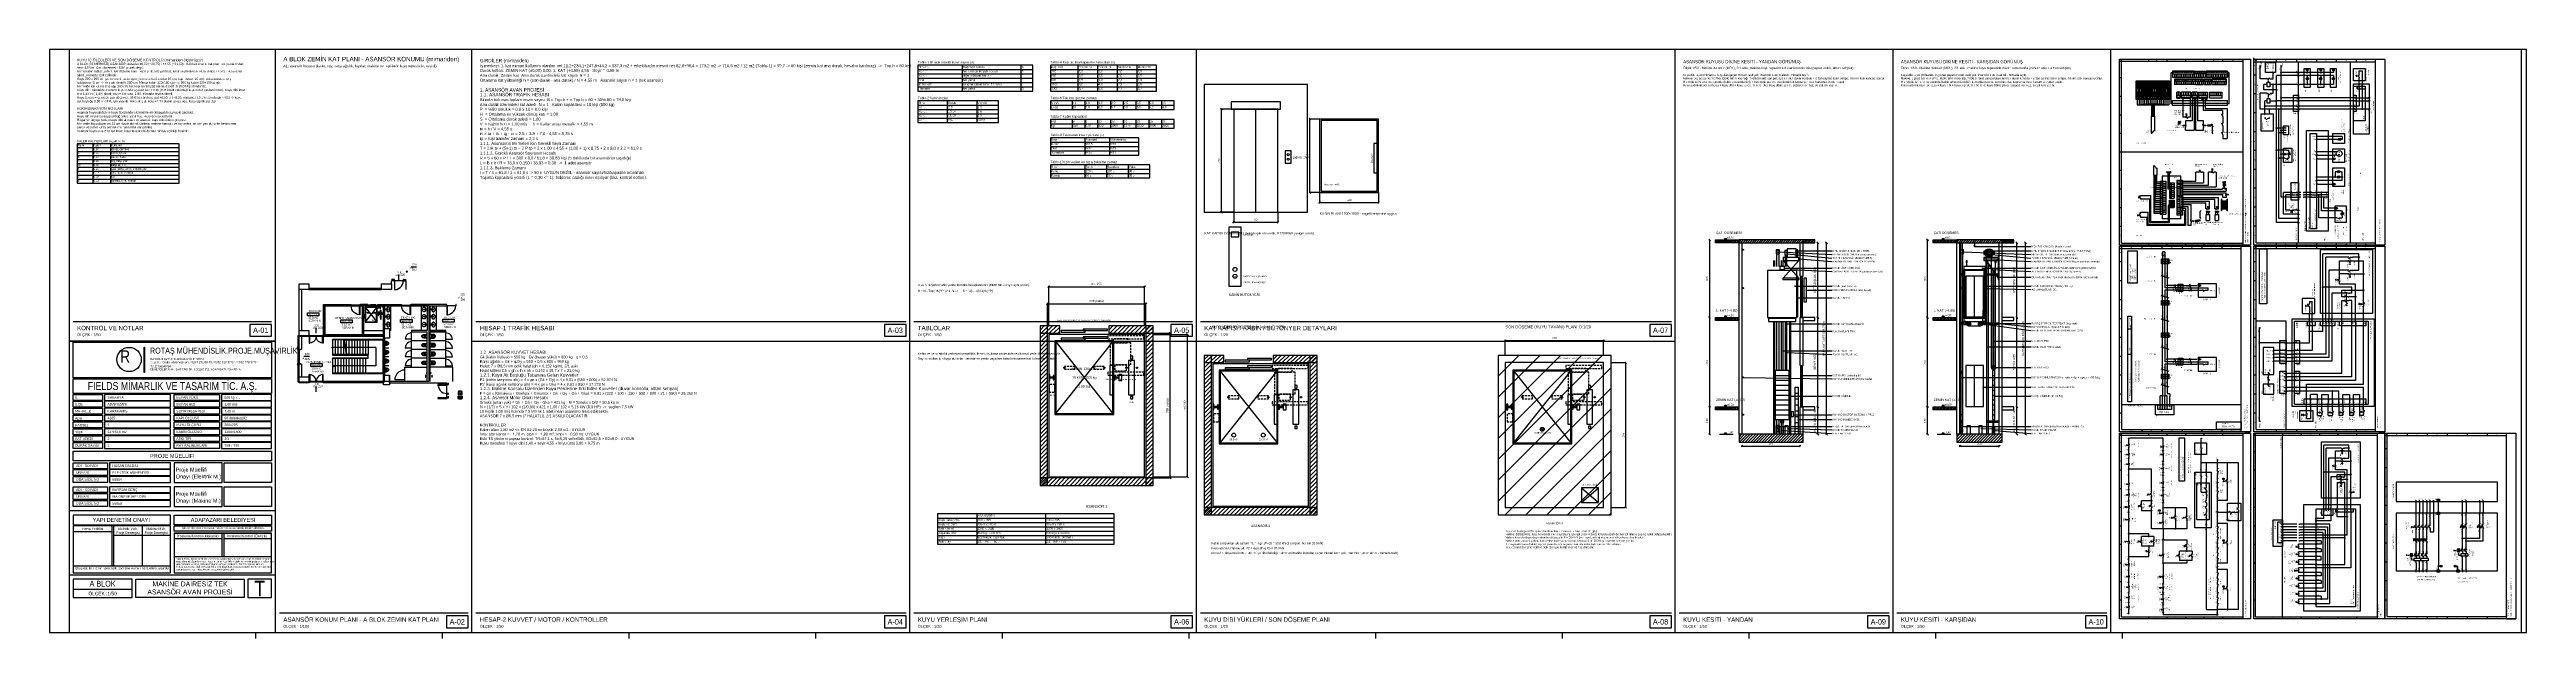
# Model space of a CAD drawing. Header units: centimetres. Extents: x 0 to 12606, y -30 to 2970.
import ezdxf
from ezdxf.enums import TextEntityAlignment as Align

# ---------------------------------------------------------------- set-up
doc = ezdxf.new("R2010")
doc.units = ezdxf.units.CM
doc.linetypes.add('CENTER', pattern=[40, 25, -5, 5, -5])
doc.linetypes.add('DASHED', pattern=[15, 10, -5])
for name, color, linetype in [('SCOTT-ANTET', 4, 'CONTINUOUS'), ('SCOTT-BASLIK', 5, 'CONTINUOUS'), ('SCOTT-CERCEVE', 7, 'CONTINUOUS'), ('SCOTT-DUVAR', 7, 'CONTINUOUS'), ('SCOTT-EKSEN', 8, 'CENTER'), ('SCOTT-ELEKTRIK', 3, 'CONTINUOUS'), ('SCOTT-ELEKTRIK-YAZI', 4, 'CONTINUOUS'), ('SCOTT-HALAT', 6, 'CONTINUOUS'), ('SCOTT-ISARET', 1, 'CONTINUOUS'), ('SCOTT-KA', 30, 'CONTINUOUS'), ('SCOTT-KABIN', 5, 'CONTINUOUS'), ('SCOTT-KAPI', 3, 'CONTINUOUS'), ('SCOTT-KOT', 2, 'CONTINUOUS'), ('SCOTT-MIMARI', 8, 'CONTINUOUS'), ('SCOTT-MOTOR', 6, 'CONTINUOUS'), ('SCOTT-MOTOR-GIZLI', 6, 'DASHED'), ('SCOTT-OLCU', 3, 'CONTINUOUS'), ('SCOTT-RAY', 1, 'CONTINUOUS'), ('SCOTT-SIVA', 8, 'CONTINUOUS'), ('SCOTT-TABLO', 4, 'CONTINUOUS'), ('SCOTT-TARAMA', 8, 'CONTINUOUS'), ('SCOTT-UYARI', 1, 'CONTINUOUS'), ('SCOTT-YAZI', 4, 'CONTINUOUS'), ('SCOTT-YUK', 1, 'CONTINUOUS')]:
    doc.layers.add(name, color=color, linetype=linetype)
doc.styles.get("Standard").update_dxf_attribs({"font": 'arial.ttf', "width": 0.8})

msp = doc.modelspace()

# ---------------------------------------------------------------- linework, layer by layer
at = {"layer": 'SCOTT-ANTET'}
for p, q in [((120, 1585), (1130, 1585)), ((2170, 1585), (4359, 1585)), ((4399, 1585), (5817, 1585)), ((5857, 1585), (8254, 1585)), ((1150, 620), (100, 620)), ((615, 544), (120, 544)), ((318, 514), (120, 514)), ((318, 339), (318, 544)), ((328, 339), (328, 544)), ((471, 544), (471, 339)), ((878, 386), (878, 507)), ((888, 386), (888, 507)), ((615, 494), (328, 494)), ((878, 477), (635, 477)), ((1130, 386), (635, 386)), ((1130, 477), (888, 477)), ((1150, 292), (100, 292)), ((615, 339), (120, 339)), ((420, 219), (120, 219)), ((1170, 100), (2130, 100)), ((2170, 100), (4359, 100)), ((4399, 100), (5817, 100)), ((5857, 100), (8254, 100)), ((8294, 100), (9362, 100)), ((9402, 100), (10471, 100))]:
    msp.add_line(p, q, dxfattribs=at)
for points in [[(1020, 1510), (1130, 1510), (1130, 1570), (1020, 1570)], [(4249, 1510), (4359, 1510), (4359, 1570), (4249, 1570)], [(5707, 1510), (5817, 1510), (5817, 1570), (5707, 1570)], [(8144, 1510), (8254, 1510), (8254, 1570), (8144, 1570)], [(2020, 25), (2130, 25), (2130, 85), (2020, 85)], [(4249, 25), (4359, 25), (4359, 85), (4249, 85)], [(5707, 25), (5817, 25), (5817, 85), (5707, 85)], [(8144, 25), (8254, 25), (8254, 85), (8144, 85)], [(9252, 25), (9362, 25), (9362, 85), (9252, 85)], [(10361, 25), (10471, 25), (10471, 85), (10361, 85)]]:
    msp.add_lwpolyline(points, close=True, dxfattribs=at)
for points in [[(100, 0), (1150, 0), (1150, 1485), (100, 1485), (100, 0)], [(120, 1298), (120, 1480), (1130, 1480), (1130, 1298), (120, 1298)], [(484, 1325), (482, 1325), (482, 1454), (484, 1454), (484, 1325)], [(120, 1218), (120, 1293), (1130, 1293), (1130, 1218), (120, 1218)], [(120, 1213), (270, 1213), (270, 1183), (120, 1183), (120, 1213)], [(120, 1148), (120, 1178), (270, 1178), (270, 1148), (120, 1148)], [(120, 1143), (270, 1143), (270, 1113), (120, 1113), (120, 1143)], [(615, 1213), (280, 1213), (280, 1183), (615, 1183), (615, 1213)], [(615, 1178), (280, 1178), (280, 1148), (615, 1148), (615, 1178)], [(615, 1143), (280, 1143), (280, 1113), (615, 1113), (615, 1143)], [(635, 1213), (865, 1213), (865, 1183), (635, 1183), (635, 1213)], [(635, 1148), (635, 1178), (865, 1178), (865, 1148), (635, 1148)], [(635, 1143), (865, 1143), (865, 1113), (635, 1113), (635, 1143)], [(1130, 1213), (875, 1213), (875, 1183), (1130, 1183), (1130, 1213)], [(1130, 1178), (875, 1178), (875, 1148), (1130, 1148), (1130, 1178)], [(1130, 1143), (875, 1143), (875, 1113), (1130, 1113), (1130, 1143)], [(120, 1078), (120, 1108), (270, 1108), (270, 1078), (120, 1078)], [(120, 1073), (270, 1073), (270, 1043), (120, 1043), (120, 1073)], [(120, 1008), (120, 1038), (270, 1038), (270, 1008), (120, 1008)], [(615, 1108), (280, 1108), (280, 1078), (615, 1078), (615, 1108)], [(615, 1073), (280, 1073), (280, 1043), (615, 1043), (615, 1073)], [(615, 1038), (280, 1038), (280, 1008), (615, 1008), (615, 1038)], [(635, 1078), (635, 1108), (865, 1108), (865, 1078), (635, 1078)], [(635, 1073), (865, 1073), (865, 1043), (635, 1043), (635, 1073)], [(635, 1008), (635, 1038), (865, 1038), (865, 1008), (635, 1008)], [(1130, 1108), (875, 1108), (875, 1078), (1130, 1078), (1130, 1108)], [(1130, 1073), (875, 1073), (875, 1043), (1130, 1043), (1130, 1073)], [(1130, 1038), (875, 1038), (875, 1008), (1130, 1008), (1130, 1038)], [(120, 973), (120, 1003), (270, 1003), (270, 973), (120, 973)], [(120, 938), (120, 968), (270, 968), (270, 938), (120, 938)], [(120, 875), (120, 925), (1130, 925), (1130, 875), (120, 875)], [(615, 1003), (280, 1003), (280, 973), (615, 973), (615, 1003)], [(615, 968), (280, 968), (280, 938), (615, 938), (615, 968)], [(635, 973), (635, 1003), (865, 1003), (865, 973), (635, 973)], [(635, 938), (635, 968), (865, 968), (865, 938), (635, 938)], [(1130, 1003), (875, 1003), (875, 973), (1130, 973), (1130, 1003)], [(1130, 968), (875, 968), (875, 938), (1130, 938), (1130, 968)], [(120, 865), (295, 865), (295, 835), (120, 835), (120, 865)], [(120, 800), (120, 830), (295, 830), (295, 800), (120, 800)], [(120, 765), (120, 795), (295, 795), (295, 765), (120, 765)], [(615, 865), (305, 865), (305, 835), (615, 835), (615, 865)], [(615, 830), (305, 830), (305, 800), (615, 800), (615, 830)], [(615, 795), (305, 795), (305, 765), (615, 765), (615, 795)], [(635, 765), (878, 765), (878, 865), (635, 865), (635, 765)], [(1130, 865), (1130, 765), (888, 765), (888, 865), (1130, 865)], [(120, 743), (295, 743), (295, 713), (120, 713), (120, 743)], [(120, 678), (120, 708), (295, 708), (295, 678), (120, 678)], [(120, 643), (120, 673), (295, 673), (295, 643), (120, 643)], [(615, 743), (305, 743), (305, 713), (615, 713), (615, 743)], [(615, 708), (305, 708), (305, 678), (615, 678), (615, 708)], [(615, 673), (305, 673), (305, 643), (615, 643), (615, 673)], [(635, 643), (878, 643), (878, 743), (635, 743), (635, 643)], [(1130, 743), (1130, 643), (888, 643), (888, 743), (1130, 743)], [(120, 599), (120, 549), (615, 549), (615, 599), (120, 599)], [(615, 305), (615, 544), (120, 544), (120, 305), (615, 305)], [(1130, 599), (1130, 549), (635, 549), (635, 599), (1130, 599)], [(1130, 544), (1130, 516), (635, 516), (635, 544), (1130, 544)], [(635, 507), (1130, 507), (635, 507), (635, 305), (1130, 305), (1130, 507)], [(420, 272), (120, 272), (120, 179), (420, 179), (420, 272)], [(990, 272), (990, 179), (439, 179), (439, 272), (990, 272)], [(1010, 272), (1010, 179), (1130, 179), (1130, 272), (1010, 272)]]:
    msp.add_lwpolyline(points, dxfattribs=at)
msp.add_circle((405, 1391), 61.8, dxfattribs=at)
at = {"layer": 'SCOTT-CERCEVE'}
for p, q in [((1150, 0), (1150, 2970)), ((2150, 0), (2150, 2970)), ((4379, 0), (4379, 2970)), ((5837, 0), (5837, 2970)), ((8274, 0), (8274, 2970)), ((9382, 0), (9382, 2970)), ((10491, 0), (10491, 2970)), ((100, 1485), (1150, 1485)), ((2150, 1485), (4379, 1485)), ((4379, 1485), (5837, 1485)), ((5837, 1485), (8274, 1485))]:
    msp.add_line(p, q, dxfattribs=at)
for points in [[(0, 0), (12606, 0), (12606, 2970), (0, 2970)], [(100, 0), (12581, 0), (12581, 2970), (100, 2970)]]:
    msp.add_lwpolyline(points, close=True, dxfattribs=at)
at = {"layer": 'SCOTT-DUVAR'}
for p, q in [((8599, 1010), (8599, 1985)), ((8614, 1010), (8614, 1985)), ((8909, 1815), (8909, 1985)), ((8924, 1815), (8924, 1985)), ((9707, 1010), (9707, 1985)), ((9722, 1010), (9722, 1985)), ((9922, 1010), (9922, 1985)), ((9937, 1010), (9937, 1985)), ((8909, 1815), (8924, 1815)), ((8909, 1360), (8909, 1605)), ((8909, 1605), (8924, 1605)), ((8924, 1360), (8924, 1605)), ((8909, 1360), (8924, 1360)), ((8909, 1010), (8909, 1150)), ((8909, 1150), (8924, 1150)), ((8924, 1010), (8924, 1150))]:
    msp.add_line(p, q, dxfattribs=at)
for points in [[(5877, 2141), (6402, 2141), (6402, 2791), (5877, 2791)], [(8599, 1985), (8924, 1985), (8924, 2000), (8599, 2000)], [(9707, 1985), (9937, 1985), (9937, 2000), (9707, 2000)], [(5041, 750), (5079, 750), (5079, 1562), (5041, 1562)], [(5041, 1525), (5141, 1525), (5141, 1562), (5041, 1562)], [(5391, 1525), (5616, 1525), (5616, 1562), (5391, 1562)], [(5579, 750), (5616, 750), (5616, 1562), (5579, 1562)], [(5877, 600), (5914, 600), (5914, 1412), (5877, 1412)], [(5877, 1375), (5977, 1375), (5977, 1412), (5877, 1412)], [(6227, 1375), (6452, 1375), (6452, 1412), (6227, 1412)], [(6414, 600), (6452, 600), (6452, 1412), (6414, 1412)], [(7372, 600), (7947, 600), (7947, 1412), (7372, 1412)], [(8599, 970), (8924, 970), (8924, 1010), (8599, 1010)], [(9707, 970), (9937, 970), (9937, 1010), (9707, 1010)], [(5041, 750), (5616, 750), (5616, 788), (5041, 788)], [(5877, 600), (6452, 600), (6452, 638), (5877, 638)]]:
    msp.add_lwpolyline(points, close=True, dxfattribs=at)
for points in [[(8599, 1985), (8479, 1985), (8479, 2000), (8599, 2000)], [(8924, 1985), (8984, 1985), (8984, 2000), (8924, 2000)], [(9707, 1985), (9587, 1985), (9587, 2000), (9707, 2000)], [(9937, 1985), (9997, 1985), (9997, 2000), (9937, 2000)], [(8599, 1590), (8479, 1590), (8479, 1605), (8599, 1605)], [(8924, 1590), (8984, 1590), (8984, 1605), (8924, 1605)], [(9707, 1590), (9587, 1590), (9587, 1605), (9707, 1605)], [(9937, 1590), (9997, 1590), (9997, 1605), (9937, 1605)], [(8599, 1135), (8479, 1135), (8479, 1150), (8599, 1150)], [(8924, 1135), (8984, 1135), (8984, 1150), (8924, 1150)], [(9707, 1135), (9587, 1135), (9587, 1150), (9707, 1150)], [(9937, 1135), (9997, 1135), (9997, 1150), (9937, 1150)]]:
    msp.add_lwpolyline(points, dxfattribs=at)
at = {"layer": 'SCOTT-EKSEN'}
for p, q in [((1050, -30), (1050, -5)), ((2000, -30), (2000, -5)), ((2950, -30), (2950, -5)), ((3900, -30), (3900, -5)), ((4850, -30), (4850, -5)), ((5800, -30), (5800, -5)), ((6750, -30), (6750, -5)), ((7700, -30), (7700, -5)), ((8650, -30), (8650, -5)), ((9600, -30), (9600, -5)), ((10550, -30), (10550, -5))]:
    msp.add_line(p, q, dxfattribs=at)
at = {"layer": 'SCOTT-ELEKTRIK'}
for p, q in [((10535, 1974), (10535, 2920)), ((10535, 2920), (11202, 2920)), ((10535, 2911), (11164, 2911)), ((10545, 1984), (10545, 2920)), ((10682, 2920), (10682, 2911)), ((10776, 2920), (10776, 2911)), ((10871, 2920), (10871, 2911)), ((10965, 2911), (10965, 2920)), ((11060, 2911), (11060, 2920)), ((11164, 1974), (11164, 2920)), ((11202, 2920), (11202, 1974)), ((11218, 2920), (11218, 2927)), ((11218, 1974), (11218, 2920)), ((11218, 2920), (11885, 2920)), ((11218, 2908), (11837, 2908)), ((11230, 1986), (11230, 2920)), ((11278, 2903), (11329, 2903)), ((11278, 2852), (11278, 2903)), ((11329, 2903), (11329, 2852)), ((11332, 2920), (11332, 2908)), ((11435, 2920), (11435, 2908)), ((11445, 1986), (11445, 2908)), ((11537, 2920), (11537, 2908)), ((11639, 2908), (11639, 2920)), ((11710, 1986), (11710, 2908)), ((11741, 2908), (11741, 2920)), ((11837, 1974), (11837, 2920)), ((11885, 2920), (11885, 1974)), ((10545, 2826), (10535, 2826)), ((10620, 2810), (10629, 2810)), ((10620, 2716), (10620, 2810)), ((10620, 2775), (10629, 2775)), ((10620, 2774), (10629, 2774)), ((10621, 2808), (10621, 2795)), ((10628, 2808), (10621, 2808)), ((10621, 2795), (10628, 2795)), ((10628, 2788), (10621, 2788)), ((10621, 2788), (10621, 2780)), ((10621, 2780), (10628, 2780)), ((10622, 2793), (10627, 2793)), ((10622, 2789), (10622, 2793)), ((10627, 2789), (10622, 2789)), ((10627, 2793), (10627, 2789)), ((10628, 2795), (10628, 2808)), ((10628, 2780), (10628, 2788)), ((10629, 2810), (10639, 2810)), ((10629, 2716), (10629, 2810)), ((10629, 2810), (10629, 2716)), ((10629, 2775), (10639, 2775)), ((10629, 2774), (10639, 2774)), ((10630, 2808), (10630, 2795)), ((10638, 2808), (10630, 2808)), ((10630, 2795), (10638, 2795)), ((10638, 2788), (10630, 2788)), ((10630, 2788), (10630, 2780)), ((10630, 2780), (10638, 2780)), ((10631, 2793), (10636, 2793)), ((10631, 2789), (10631, 2793)), ((10636, 2789), (10631, 2789)), ((10636, 2793), (10636, 2789)), ((10638, 2795), (10638, 2808)), ((10638, 2780), (10638, 2788)), ((10639, 2810), (10648, 2810)), ((10639, 2716), (10639, 2810)), ((10639, 2810), (10639, 2716)), ((10639, 2775), (10648, 2775)), ((10639, 2774), (10648, 2774)), ((10640, 2808), (10640, 2795)), ((10647, 2808), (10640, 2808)), ((10640, 2795), (10647, 2795)), ((10647, 2788), (10640, 2788)), ((10640, 2788), (10640, 2780)), ((10640, 2780), (10647, 2780)), ((10641, 2793), (10646, 2793)), ((10641, 2789), (10641, 2793)), ((10646, 2789), (10641, 2789)), ((10646, 2793), (10646, 2789)), ((10647, 2795), (10647, 2808)), ((10647, 2780), (10647, 2788)), ((10648, 2810), (10657, 2810)), ((10648, 2716), (10648, 2810)), ((10648, 2810), (10648, 2716)), ((10648, 2775), (10657, 2775)), ((10648, 2774), (10657, 2774)), ((10649, 2808), (10649, 2795)), ((10657, 2808), (10649, 2808)), ((10649, 2795), (10657, 2795)), ((10657, 2788), (10649, 2788)), ((10649, 2788), (10649, 2780)), ((10649, 2780), (10657, 2780)), ((10650, 2793), (10655, 2793)), ((10650, 2789), (10650, 2793)), ((10655, 2789), (10650, 2789)), ((10655, 2793), (10655, 2789)), ((10657, 2810), (10667, 2810)), ((10657, 2716), (10657, 2810)), ((10657, 2810), (10657, 2716)), ((10657, 2795), (10657, 2808)), ((10657, 2780), (10657, 2788)), ((10657, 2775), (10667, 2775)), ((10657, 2774), (10667, 2774)), ((10658, 2808), (10658, 2795)), ((10666, 2808), (10658, 2808)), ((10658, 2795), (10666, 2795)), ((10666, 2788), (10658, 2788)), ((10658, 2788), (10658, 2780)), ((10658, 2780), (10666, 2780)), ((10660, 2793), (10665, 2793)), ((10660, 2789), (10660, 2793)), ((10665, 2789), (10660, 2789)), ((10665, 2793), (10665, 2789)), ((10666, 2795), (10666, 2808)), ((10666, 2780), (10666, 2788)), ((10667, 2810), (10676, 2810)), ((10667, 2716), (10667, 2810)), ((10667, 2810), (10667, 2716)), ((10667, 2775), (10676, 2775)), ((10667, 2774), (10676, 2774)), ((10668, 2808), (10668, 2795)), ((10675, 2808), (10668, 2808)), ((10668, 2795), (10675, 2795)), ((10675, 2788), (10668, 2788)), ((10668, 2788), (10668, 2780)), ((10668, 2780), (10675, 2780)), ((10669, 2793), (10674, 2793)), ((10669, 2789), (10669, 2793)), ((10674, 2789), (10669, 2789)), ((10674, 2793), (10674, 2789)), ((10675, 2795), (10675, 2808)), ((10675, 2780), (10675, 2788)), ((10676, 2810), (10686, 2810)), ((10676, 2716), (10676, 2810)), ((10676, 2810), (10676, 2716)), ((10676, 2775), (10686, 2775)), ((10676, 2774), (10686, 2774)), ((10677, 2808), (10677, 2795)), ((10685, 2808), (10677, 2808)), ((10677, 2795), (10685, 2795)), ((10685, 2788), (10677, 2788)), ((10677, 2788), (10677, 2780)), ((10677, 2780), (10685, 2780)), ((10679, 2793), (10684, 2793)), ((10679, 2789), (10679, 2793)), ((10684, 2789), (10679, 2789)), ((10684, 2793), (10684, 2789)), ((10685, 2795), (10685, 2808)), ((10685, 2780), (10685, 2788)), ((10686, 2810), (10695, 2810)), ((10686, 2716), (10686, 2810)), ((10686, 2810), (10686, 2716)), ((10686, 2775), (10695, 2775)), ((10686, 2774), (10695, 2774)), ((10687, 2808), (10687, 2795)), ((10694, 2808), (10687, 2808)), ((10687, 2795), (10694, 2795)), ((10694, 2788), (10687, 2788)), ((10687, 2788), (10687, 2780)), ((10687, 2780), (10694, 2780)), ((10688, 2793), (10693, 2793)), ((10688, 2789), (10688, 2793)), ((10693, 2789), (10688, 2789)), ((10693, 2793), (10693, 2789)), ((10694, 2795), (10694, 2808)), ((10694, 2780), (10694, 2788)), ((10695, 2810), (10705, 2810)), ((10695, 2716), (10695, 2810)), ((10695, 2810), (10695, 2716)), ((10695, 2775), (10705, 2775)), ((10695, 2774), (10705, 2774)), ((10696, 2808), (10696, 2795)), ((10704, 2808), (10696, 2808)), ((10696, 2795), (10704, 2795)), ((10704, 2788), (10696, 2788)), ((10696, 2788), (10696, 2780)), ((10696, 2780), (10704, 2780)), ((10698, 2793), (10702, 2793)), ((10698, 2789), (10698, 2793)), ((10702, 2789), (10698, 2789)), ((10702, 2793), (10702, 2789)), ((10704, 2795), (10704, 2808)), ((10704, 2780), (10704, 2788)), ((10705, 2810), (10714, 2810)), ((10705, 2716), (10705, 2810)), ((10705, 2810), (10705, 2716)), ((10705, 2775), (10714, 2775)), ((10705, 2774), (10714, 2774)), ((10706, 2808), (10706, 2795)), ((10713, 2808), (10706, 2808)), ((10706, 2795), (10713, 2795)), ((10713, 2788), (10706, 2788)), ((10706, 2788), (10706, 2780)), ((10706, 2780), (10713, 2780)), ((10707, 2793), (10712, 2793)), ((10707, 2789), (10707, 2793)), ((10712, 2789), (10707, 2789)), ((10712, 2793), (10712, 2789)), ((10713, 2795), (10713, 2808)), ((10713, 2780), (10713, 2788)), ((10714, 2810), (10724, 2810)), ((10714, 2716), (10714, 2810)), ((10714, 2810), (10714, 2716)), ((10714, 2775), (10724, 2775)), ((10714, 2774), (10724, 2774)), ((10715, 2808), (10715, 2795)), ((10723, 2808), (10715, 2808)), ((10715, 2795), (10723, 2795)), ((10723, 2788), (10715, 2788)), ((10715, 2788), (10715, 2780)), ((10715, 2780), (10723, 2780)), ((10717, 2793), (10721, 2793)), ((10717, 2789), (10717, 2793)), ((10721, 2789), (10717, 2789)), ((10721, 2793), (10721, 2789)), ((10723, 2795), (10723, 2808)), ((10723, 2780), (10723, 2788)), ((10724, 2810), (10733, 2810)), ((10724, 2716), (10724, 2810)), ((10724, 2810), (10724, 2716)), ((10724, 2775), (10733, 2775)), ((10724, 2774), (10733, 2774)), ((10725, 2808), (10725, 2795)), ((10732, 2808), (10725, 2808)), ((10725, 2795), (10732, 2795)), ((10732, 2788), (10725, 2788)), ((10725, 2788), (10725, 2780)), ((10725, 2780), (10732, 2780)), ((10726, 2793), (10731, 2793)), ((10726, 2789), (10726, 2793)), ((10731, 2789), (10726, 2789)), ((10731, 2793), (10731, 2789)), ((10732, 2795), (10732, 2808)), ((10732, 2780), (10732, 2788)), ((10733, 2810), (10743, 2810)), ((10733, 2716), (10733, 2810)), ((10733, 2810), (10733, 2716)), ((10733, 2775), (10743, 2775)), ((10733, 2774), (10743, 2774)), ((10734, 2808), (10734, 2795)), ((10742, 2808), (10734, 2808)), ((10734, 2795), (10742, 2795)), ((10742, 2788), (10734, 2788)), ((10734, 2788), (10734, 2780)), ((10734, 2780), (10742, 2780)), ((10736, 2793), (10740, 2793)), ((10736, 2789), (10736, 2793)), ((10740, 2789), (10736, 2789)), ((10740, 2793), (10740, 2789)), ((10742, 2795), (10742, 2808)), ((10742, 2780), (10742, 2788)), ((10743, 2810), (10752, 2810)), ((10743, 2716), (10743, 2810)), ((10743, 2810), (10743, 2716)), ((10743, 2775), (10752, 2775)), ((10743, 2774), (10752, 2774)), ((10744, 2808), (10744, 2795)), ((10751, 2808), (10744, 2808)), ((10744, 2795), (10751, 2795)), ((10751, 2788), (10744, 2788)), ((10744, 2788), (10744, 2780)), ((10744, 2780), (10751, 2780)), ((10745, 2793), (10750, 2793)), ((10745, 2789), (10745, 2793)), ((10750, 2789), (10745, 2789)), ((10750, 2793), (10750, 2789)), ((10751, 2795), (10751, 2808)), ((10751, 2780), (10751, 2788)), ((10752, 2810), (10762, 2810)), ((10752, 2716), (10752, 2810)), ((10752, 2810), (10752, 2716)), ((10752, 2775), (10762, 2775)), ((10752, 2774), (10762, 2774)), ((10753, 2808), (10753, 2795)), ((10761, 2808), (10753, 2808)), ((10753, 2795), (10761, 2795)), ((10761, 2788), (10753, 2788)), ((10753, 2788), (10753, 2780)), ((10753, 2780), (10761, 2780)), ((10754, 2793), (10759, 2793)), ((10754, 2789), (10754, 2793)), ((10759, 2789), (10754, 2789)), ((10759, 2793), (10759, 2789)), ((10761, 2795), (10761, 2808)), ((10761, 2780), (10761, 2788)), ((10762, 2810), (10771, 2810)), ((10762, 2716), (10762, 2810)), ((10762, 2810), (10762, 2716)), ((10762, 2808), (10762, 2795)), ((10770, 2808), (10762, 2808)), ((10762, 2795), (10770, 2795)), ((10770, 2788), (10762, 2788)), ((10762, 2788), (10762, 2780)), ((10762, 2780), (10770, 2780)), ((10762, 2775), (10771, 2775)), ((10762, 2774), (10771, 2774)), ((10764, 2793), (10769, 2793)), ((10764, 2789), (10764, 2793)), ((10769, 2789), (10764, 2789)), ((10769, 2793), (10769, 2789)), ((10770, 2795), (10770, 2808)), ((10770, 2780), (10770, 2788)), ((10771, 2810), (10780, 2810)), ((10771, 2716), (10771, 2810)), ((10771, 2810), (10771, 2716)), ((10771, 2775), (10780, 2775)), ((10771, 2774), (10780, 2774)), ((10772, 2808), (10772, 2795)), ((10779, 2808), (10772, 2808)), ((10772, 2795), (10779, 2795)), ((10779, 2788), (10772, 2788)), ((10772, 2788), (10772, 2780)), ((10772, 2780), (10779, 2780)), ((10773, 2793), (10778, 2793)), ((10773, 2789), (10773, 2793)), ((10778, 2789), (10773, 2789)), ((10778, 2793), (10778, 2789)), ((10779, 2795), (10779, 2808)), ((10779, 2780), (10779, 2788)), ((10780, 2810), (10790, 2810)), ((10780, 2716), (10780, 2810)), ((10780, 2810), (10780, 2716)), ((10780, 2775), (10790, 2775)), ((10780, 2774), (10790, 2774)), ((10781, 2808), (10781, 2795)), ((10789, 2808), (10781, 2808)), ((10781, 2795), (10789, 2795)), ((10789, 2788), (10781, 2788)), ((10781, 2788), (10781, 2780)), ((10781, 2780), (10789, 2780)), ((10783, 2793), (10788, 2793)), ((10783, 2789), (10783, 2793)), ((10788, 2789), (10783, 2789)), ((10788, 2793), (10788, 2789)), ((10789, 2795), (10789, 2808)), ((10789, 2780), (10789, 2788)), ((10790, 2810), (10790, 2716)), ((10797, 2694), (10797, 2851)), ((10805, 2851), (10797, 2851)), ((10805, 2859), (10805, 2829)), ((10915, 2859), (10805, 2859)), ((10805, 2846), (10915, 2846)), ((10805, 2829), (10915, 2829)), ((10811, 2853), (10808, 2857)), ((10811, 2853), (10808, 2857)), ((10812, 2853), (10809, 2857)), ((10812, 2853), (10809, 2857)), ((10814, 2846), (10814, 2829)), ((10814, 2820), (10869, 2820)), ((10814, 2820), (10814, 2791)), ((10869, 2807), (10814, 2807)), ((10869, 2791), (10814, 2791)), ((10821, 2853), (10818, 2857)), ((10821, 2853), (10818, 2857)), ((10821, 2853), (10818, 2857)), ((10821, 2853), (10818, 2857)), ((10821, 2815), (10818, 2819)), ((10821, 2815), (10818, 2819)), ((10821, 2814), (10818, 2818)), ((10821, 2814), (10818, 2818)), ((10823, 2846), (10823, 2829)), ((10823, 2846), (10823, 2829)), ((10823, 2807), (10823, 2791)), ((10823, 2807), (10823, 2791)), ((10830, 2853), (10827, 2857)), ((10830, 2853), (10827, 2857)), ((10830, 2815), (10827, 2819)), ((10830, 2815), (10827, 2819)), ((10830, 2814), (10827, 2818)), ((10830, 2814), (10827, 2818)), ((10831, 2853), (10828, 2857)), ((10831, 2853), (10828, 2857)), ((10832, 2846), (10832, 2829)), ((10832, 2846), (10832, 2829)), ((10832, 2807), (10832, 2791)), ((10839, 2853), (10837, 2857)), ((10839, 2853), (10837, 2857)), ((10840, 2853), (10837, 2857)), ((10840, 2853), (10837, 2857)), ((10840, 2815), (10837, 2819)), ((10840, 2815), (10837, 2819)), ((10840, 2814), (10837, 2818)), ((10840, 2814), (10837, 2818)), ((10841, 2846), (10841, 2829)), ((10841, 2846), (10841, 2829)), ((10842, 2807), (10842, 2791)), ((10842, 2807), (10842, 2791)), ((10849, 2853), (10846, 2857)), ((10849, 2853), (10846, 2857)), ((10849, 2853), (10846, 2857)), ((10849, 2853), (10846, 2857)), ((10849, 2815), (10846, 2819)), ((10849, 2815), (10846, 2819)), ((10849, 2814), (10846, 2818)), ((10849, 2814), (10846, 2818)), ((10850, 2846), (10850, 2829)), ((10850, 2846), (10850, 2829)), ((10851, 2807), (10851, 2791)), ((10851, 2807), (10851, 2791)), ((10858, 2853), (10855, 2857)), ((10858, 2853), (10855, 2857)), ((10858, 2853), (10855, 2857)), ((10858, 2853), (10855, 2857)), ((10858, 2815), (10855, 2819)), ((10858, 2815), (10855, 2819)), ((10858, 2814), (10855, 2818)), ((10858, 2814), (10855, 2818)), ((10860, 2846), (10860, 2829)), ((10860, 2846), (10860, 2829)), ((10860, 2807), (10860, 2791)), ((10860, 2807), (10860, 2791)), ((10867, 2853), (10864, 2857)), ((10867, 2853), (10864, 2857)), ((10867, 2853), (10864, 2857)), ((10867, 2853), (10864, 2857)), ((10867, 2814), (10864, 2818)), ((10867, 2814), (10864, 2818)), ((10868, 2815), (10865, 2819)), ((10868, 2815), (10865, 2819)), ((10869, 2846), (10869, 2829)), ((10869, 2846), (10869, 2829)), ((10869, 2846), (10869, 2829)), ((10869, 2820), (10869, 2791)), ((10869, 2820), (10869, 2791)), ((10876, 2853), (10873, 2857)), ((10876, 2853), (10873, 2857)), ((10873, 2820), (10919, 2820)), ((10873, 2820), (10873, 2791)), ((10919, 2807), (10873, 2807)), ((10919, 2791), (10873, 2791)), ((10877, 2853), (10874, 2857)), ((10877, 2853), (10874, 2857)), ((10880, 2815), (10877, 2819)), ((10880, 2815), (10877, 2819)), ((10880, 2814), (10877, 2818)), ((10880, 2814), (10877, 2818)), ((10878, 2846), (10878, 2829)), ((10878, 2846), (10878, 2829)), ((10878, 2846), (10878, 2829)), ((10885, 2853), (10882, 2857)), ((10885, 2853), (10882, 2857)), ((10882, 2807), (10882, 2791)), ((10886, 2853), (10883, 2857)), ((10886, 2853), (10883, 2857)), ((10887, 2846), (10887, 2829)), ((10887, 2846), (10887, 2829)), ((10887, 2846), (10887, 2829)), ((10890, 2815), (10887, 2819)), ((10890, 2815), (10887, 2819)), ((10890, 2814), (10887, 2818)), ((10890, 2814), (10887, 2818)), ((10895, 2853), (10892, 2857)), ((10895, 2853), (10892, 2857)), ((10895, 2853), (10892, 2857)), ((10895, 2853), (10892, 2857)), ((10892, 2807), (10892, 2791)), ((10892, 2807), (10892, 2791)), ((10892, 2807), (10892, 2791)), ((10898, 2814), (10895, 2818)), ((10898, 2814), (10895, 2818)), ((10896, 2846), (10896, 2829)), ((10896, 2846), (10896, 2829)), ((10896, 2846), (10896, 2829)), ((10899, 2815), (10896, 2819)), ((10899, 2815), (10896, 2819)), ((10904, 2853), (10901, 2857)), ((10904, 2853), (10901, 2857)), ((10904, 2853), (10901, 2857)), ((10904, 2853), (10901, 2857)), ((10901, 2807), (10901, 2791)), ((10908, 2814), (10905, 2818)), ((10908, 2814), (10905, 2818)), ((10906, 2846), (10906, 2829)), ((10906, 2846), (10906, 2829)), ((10906, 2846), (10906, 2829)), ((10909, 2815), (10906, 2819)), ((10909, 2815), (10906, 2819)), ((10913, 2853), (10910, 2857)), ((10913, 2853), (10910, 2857)), ((10913, 2853), (10910, 2857)), ((10913, 2853), (10910, 2857)), ((10910, 2807), (10910, 2791)), ((10910, 2807), (10910, 2791)), ((10917, 2814), (10914, 2818)), ((10917, 2814), (10914, 2818)), ((10915, 2859), (10915, 2829)), ((10918, 2815), (10915, 2819)), ((10918, 2815), (10915, 2819)), ((10917, 2859), (10917, 2829)), ((10917, 2859), (10972, 2859)), ((10972, 2846), (10917, 2846)), ((10917, 2829), (10972, 2829)), ((10919, 2820), (10919, 2791)), ((10919, 2820), (10919, 2791)), ((10924, 2853), (10921, 2857)), ((10924, 2853), (10921, 2857)), ((10925, 2853), (10922, 2857)), ((10925, 2853), (10922, 2857)), ((10922, 2820), (10922, 2791)), ((10922, 2820), (10959, 2820)), ((10959, 2807), (10922, 2807)), ((10922, 2791), (10959, 2791)), ((10929, 2815), (10926, 2819)), ((10929, 2815), (10926, 2819)), ((10929, 2814), (10926, 2818)), ((10929, 2814), (10926, 2818)), ((10927, 2846), (10927, 2829)), ((10934, 2853), (10931, 2857)), ((10934, 2853), (10931, 2857)), ((10934, 2853), (10931, 2857)), ((10934, 2853), (10931, 2857)), ((10931, 2807), (10931, 2791)), ((10936, 2846), (10936, 2829)), ((10936, 2846), (10936, 2829)), ((10939, 2815), (10936, 2819)), ((10939, 2815), (10936, 2819)), ((10939, 2814), (10936, 2818)), ((10939, 2814), (10936, 2818)), ((10943, 2853), (10940, 2857)), ((10943, 2853), (10940, 2857)), ((10943, 2853), (10941, 2857)), ((10943, 2853), (10941, 2857)), ((10941, 2807), (10941, 2791)), ((10941, 2807), (10941, 2791)), ((10945, 2846), (10945, 2829)), ((10945, 2846), (10945, 2829)), ((10948, 2815), (10945, 2819)), ((10948, 2815), (10945, 2819)), ((10948, 2814), (10945, 2818)), ((10948, 2814), (10945, 2818)), ((10952, 2853), (10949, 2857)), ((10952, 2853), (10949, 2857)), ((10953, 2853), (10950, 2857)), ((10953, 2853), (10950, 2857)), ((10950, 2807), (10950, 2791)), ((10950, 2807), (10950, 2791)), ((10954, 2846), (10954, 2829)), ((10954, 2846), (10954, 2829)), ((10957, 2814), (10954, 2818)), ((10957, 2814), (10954, 2818)), ((10957, 2815), (10955, 2819)), ((10957, 2815), (10955, 2819)), ((10962, 2853), (10959, 2857)), ((10962, 2853), (10959, 2857)), ((10962, 2853), (10959, 2857)), ((10962, 2853), (10959, 2857)), ((10959, 2820), (10959, 2791)), ((10959, 2820), (10959, 2791)), ((10963, 2846), (10963, 2829)), ((10963, 2846), (10963, 2829)), ((10964, 2820), (10964, 2791)), ((10964, 2820), (11000, 2820)), ((11000, 2807), (10964, 2807)), ((10964, 2791), (11000, 2791)), ((10971, 2853), (10968, 2857)), ((10971, 2853), (10968, 2857)), ((10971, 2853), (10968, 2857)), ((10971, 2853), (10968, 2857)), ((10971, 2815), (10968, 2819)), ((10971, 2815), (10968, 2819)), ((10970, 2814), (10968, 2818)), ((10970, 2814), (10968, 2818)), ((10972, 2859), (10972, 2829)), ((10972, 2859), (10972, 2829)), ((10973, 2807), (10973, 2791)), ((10975, 2859), (10975, 2829)), ((11085, 2859), (10975, 2859)), ((10975, 2846), (11085, 2846)), ((10975, 2829), (11085, 2829)), ((10980, 2814), (10977, 2818)), ((10980, 2814), (10977, 2818)), ((10981, 2815), (10978, 2819)), ((10981, 2815), (10978, 2819)), ((10982, 2853), (10979, 2857)), ((10982, 2853), (10979, 2857)), ((10982, 2853), (10979, 2857)), ((10982, 2853), (10979, 2857)), ((10982, 2807), (10982, 2791)), ((10982, 2807), (10982, 2791)), ((10984, 2846), (10984, 2829)), ((10989, 2814), (10986, 2818)), ((10989, 2814), (10986, 2818)), ((10990, 2815), (10987, 2819)), ((10990, 2815), (10987, 2819)), ((10992, 2853), (10989, 2857)), ((10992, 2853), (10989, 2857)), ((10992, 2853), (10989, 2857)), ((10992, 2853), (10989, 2857)), ((10991, 2807), (10991, 2791)), ((10991, 2807), (10991, 2791)), ((10994, 2846), (10994, 2829)), ((10994, 2846), (10994, 2829)), ((10999, 2815), (10996, 2819)), ((10999, 2815), (10996, 2819)), ((10999, 2814), (10996, 2818)), ((10999, 2814), (10996, 2818)), ((11001, 2853), (10998, 2857)), ((11001, 2853), (10998, 2857)), ((11001, 2853), (10998, 2857)), ((11001, 2853), (10998, 2857)), ((11000, 2820), (11000, 2791)), ((11000, 2820), (11000, 2791)), ((11003, 2846), (11003, 2829)), ((11003, 2846), (11003, 2829)), ((11005, 2820), (11005, 2791)), ((11078, 2820), (11005, 2820)), ((11005, 2807), (11078, 2807)), ((11005, 2791), (11078, 2791)), ((11010, 2853), (11007, 2857)), ((11010, 2853), (11007, 2857)), ((11010, 2853), (11007, 2857)), ((11010, 2853), (11007, 2857)), ((11011, 2814), (11008, 2818)), ((11011, 2814), (11008, 2818)), ((11012, 2815), (11009, 2819)), ((11012, 2815), (11009, 2819)), ((11012, 2846), (11012, 2829)), ((11012, 2846), (11012, 2829)), ((11014, 2807), (11014, 2791)), ((11019, 2853), (11016, 2857)), ((11019, 2853), (11016, 2857)), ((11020, 2853), (11017, 2857)), ((11020, 2853), (11017, 2857)), ((11021, 2814), (11018, 2818)), ((11021, 2814), (11018, 2818)), ((11022, 2815), (11019, 2819)), ((11022, 2815), (11019, 2819)), ((11021, 2846), (11021, 2829)), ((11021, 2846), (11021, 2829)), ((11023, 2807), (11023, 2791)), ((11023, 2807), (11023, 2791)), ((11029, 2853), (11026, 2857)), ((11029, 2853), (11026, 2857)), ((11029, 2853), (11026, 2857)), ((11029, 2853), (11026, 2857)), ((11030, 2814), (11027, 2818)), ((11030, 2814), (11027, 2818)), ((11031, 2815), (11028, 2819)), ((11031, 2815), (11028, 2819)), ((11030, 2846), (11030, 2829)), ((11030, 2846), (11030, 2829)), ((11032, 2807), (11032, 2791)), ((11032, 2807), (11032, 2791)), ((11038, 2853), (11035, 2857)), ((11038, 2853), (11035, 2857)), ((11038, 2853), (11035, 2857)), ((11038, 2853), (11035, 2857)), ((11040, 2815), (11037, 2819)), ((11040, 2815), (11037, 2819)), ((11040, 2814), (11037, 2818)), ((11040, 2814), (11037, 2818)), ((11039, 2846), (11039, 2829)), ((11039, 2846), (11039, 2829)), ((11039, 2846), (11039, 2829)), ((11041, 2807), (11041, 2791)), ((11041, 2807), (11041, 2791)), ((11047, 2853), (11044, 2857)), ((11047, 2853), (11044, 2857)), ((11047, 2853), (11044, 2857)), ((11047, 2853), (11044, 2857)), ((11049, 2815), (11046, 2819)), ((11049, 2815), (11046, 2819)), ((11049, 2814), (11046, 2818)), ((11049, 2814), (11046, 2818)), ((11049, 2846), (11049, 2829)), ((11049, 2846), (11049, 2829)), ((11049, 2846), (11049, 2829)), ((11051, 2807), (11051, 2791)), ((11051, 2807), (11051, 2791)), ((11056, 2853), (11053, 2857)), ((11056, 2853), (11053, 2857)), ((11056, 2853), (11053, 2857)), ((11056, 2853), (11053, 2857)), ((11058, 2815), (11055, 2819)), ((11058, 2815), (11055, 2819)), ((11058, 2814), (11055, 2818)), ((11058, 2814), (11055, 2818)), ((11058, 2846), (11058, 2829)), ((11058, 2846), (11058, 2829)), ((11058, 2846), (11058, 2829)), ((11060, 2807), (11060, 2791)), ((11060, 2807), (11060, 2791)), ((11065, 2853), (11062, 2857)), ((11065, 2853), (11062, 2857)), ((11066, 2853), (11063, 2857)), ((11066, 2853), (11063, 2857)), ((11067, 2815), (11064, 2819)), ((11067, 2815), (11064, 2819)), ((11067, 2814), (11064, 2818)), ((11067, 2814), (11064, 2818)), ((11067, 2846), (11067, 2829)), ((11067, 2846), (11067, 2829)), ((11067, 2846), (11067, 2829)), ((11069, 2807), (11069, 2791)), ((11074, 2853), (11071, 2857)), ((11074, 2853), (11071, 2857)), ((11075, 2853), (11072, 2857)), ((11075, 2853), (11072, 2857)), ((11076, 2814), (11073, 2818)), ((11076, 2814), (11073, 2818)), ((11077, 2815), (11074, 2819)), ((11077, 2815), (11074, 2819)), ((11076, 2846), (11076, 2829)), ((11076, 2846), (11076, 2829)), ((11076, 2846), (11076, 2829)), ((11078, 2820), (11078, 2791)), ((11084, 2853), (11081, 2857)), ((11084, 2853), (11081, 2857)), ((11084, 2853), (11081, 2857)), ((11084, 2853), (11081, 2857)), ((11085, 2859), (11085, 2829)), ((11093, 2851), (11085, 2851)), ((11093, 2694), (11093, 2851)), ((11230, 2840), (11218, 2840)), ((11251, 2888), (11248, 2883)), ((11251, 2888), (11254, 2883)), ((11251, 2876), (11251, 2888)), ((11251, 2882), (11251, 2876)), ((11251, 2820), (11251, 2876)), ((11284, 2820), (11251, 2820)), ((11269, 2764), (11269, 2792)), ((11281, 2792), (11269, 2792)), ((11329, 2852), (11278, 2852)), ((11287, 2820), (11281, 2820)), ((11287, 2792), (11281, 2792)), ((11287, 2820), (11302, 2825)), ((11287, 2804), (11299, 2804)), ((11287, 2780), (11287, 2804)), ((11299, 2780), (11287, 2780)), ((11293, 2822), (11293, 2822)), ((11293, 2813), (11293, 2819)), ((11293, 2804), (11293, 2810)), ((11299, 2820), (11299, 2826)), ((11299, 2820), (11305, 2820)), ((11299, 2804), (11299, 2780)), ((11299, 2792), (11305, 2792)), ((11435, 2792), (11302, 2792)), ((11305, 2820), (11317, 2820)), ((11316, 2747), (11316, 2792)), ((11317, 2846), (11317, 2850)), ((11317, 2820), (11317, 2846)), ((11334, 2708), (11334, 2837)), ((11439, 2837), (11334, 2837)), ((11358, 2888), (11355, 2883)), ((11358, 2852), (11358, 2888)), ((11358, 2888), (11361, 2883)), ((11439, 2852), (11358, 2852)), ((11358, 2723), (11358, 2852)), ((11439, 2792), (11409, 2792)), ((11439, 2852), (11443, 2852)), ((11439, 2837), (11443, 2837)), ((11439, 2792), (11443, 2792)), ((11447, 2852), (11451, 2852)), ((11447, 2837), (11451, 2837)), ((11447, 2792), (11451, 2792)), ((11490, 2852), (11451, 2852)), ((11490, 2837), (11451, 2837)), ((11490, 2792), (11451, 2792)), ((11475, 2777), (11475, 2873)), ((11475, 2873), (11505, 2873)), ((11505, 2777), (11475, 2777)), ((11495, 2818), (11486, 2826)), ((11495, 2826), (11486, 2818)), ((11493, 2866), (11487, 2866)), ((11493, 2867), (11488, 2867)), ((11492, 2869), (11489, 2869)), ((11490, 2866), (11490, 2855)), ((11490, 2855), (11490, 2852)), ((11559, 2852), (11490, 2852)), ((11490, 2837), (11490, 2834)), ((11559, 2837), (11490, 2837)), ((11490, 2834), (11490, 2828)), ((11490, 2816), (11490, 2810)), ((11490, 2810), (11490, 2792)), ((11559, 2792), (11490, 2792)), ((11505, 2873), (11505, 2777)), ((11544, 2777), (11544, 2873)), ((11544, 2873), (11575, 2873)), ((11575, 2777), (11544, 2777)), ((11564, 2818), (11555, 2826)), ((11564, 2826), (11555, 2818)), ((11562, 2866), (11556, 2866)), ((11562, 2867), (11557, 2867)), ((11561, 2869), (11558, 2869)), ((11559, 2866), (11559, 2855)), ((11559, 2855), (11559, 2852)), ((11623, 2852), (11559, 2852)), ((11559, 2837), (11559, 2834)), ((11623, 2837), (11559, 2837)), ((11559, 2834), (11559, 2828)), ((11559, 2816), (11559, 2810)), ((11559, 2792), (11559, 2810)), ((11623, 2792), (11559, 2792)), ((11575, 2873), (11575, 2777)), ((11608, 2777), (11608, 2873)), ((11608, 2873), (11638, 2873)), ((11638, 2777), (11608, 2777)), ((11627, 2818), (11618, 2826)), ((11627, 2826), (11618, 2818)), ((11625, 2867), (11620, 2867)), ((11626, 2866), (11620, 2866)), ((11624, 2869), (11621, 2869)), ((11623, 2866), (11623, 2855)), ((11623, 2855), (11623, 2852)), ((11623, 2837), (11623, 2834)), ((11623, 2834), (11623, 2828)), ((11623, 2816), (11623, 2810)), ((11623, 2810), (11623, 2792)), ((11638, 2873), (11638, 2777)), ((11725, 2810), (11725, 2873)), ((11725, 2873), (11785, 2873)), ((11785, 2810), (11725, 2810)), ((11725, 2795), (11806, 2795)), ((11725, 2783), (11725, 2795)), ((11725, 2606), (11725, 2783)), ((11725, 2783), (11785, 2783)), ((11739, 2834), (11739, 2840)), ((11739, 2840), (11743, 2840)), ((11739, 2837), (11743, 2837)), ((11739, 2834), (11743, 2834)), ((11746, 2837), (11751, 2837)), ((11746, 2783), (11785, 2783)), ((11746, 2768), (11746, 2783)), ((11755, 2843), (11747, 2829)), ((11754, 2783), (11756, 2783)), ((11754, 2778), (11754, 2783)), ((11754, 2778), (11754, 2783)), ((11754, 2778), (11756, 2778)), ((11755, 2861), (11770, 2861)), ((11755, 2849), (11755, 2861)), ((11755, 2843), (11755, 2849)), ((11755, 2831), (11755, 2825)), ((11755, 2789), (11755, 2825)), ((11755, 2785), (11755, 2789)), ((11755, 2774), (11755, 2783)), ((11755, 2778), (11755, 2783)), ((11755, 2778), (11755, 2783)), ((11755, 2778), (11755, 2783)), ((11755, 2774), (11755, 2771)), ((11756, 2778), (11756, 2783)), ((11769, 2783), (11771, 2783)), ((11769, 2778), (11769, 2783)), ((11769, 2778), (11769, 2783)), ((11769, 2778), (11771, 2778)), ((11770, 2861), (11770, 2789)), ((11770, 2785), (11770, 2789)), ((11770, 2774), (11770, 2783)), ((11770, 2778), (11770, 2783)), ((11770, 2778), (11770, 2783)), ((11770, 2778), (11770, 2783)), ((11770, 2774), (11770, 2771)), ((11771, 2778), (11771, 2783)), ((11785, 2873), (11785, 2810)), ((11785, 2783), (11785, 2768)), ((11785, 2783), (11785, 2606)), ((11806, 2795), (11806, 2539)), ((10545, 2731), (10535, 2731)), ((10620, 2772), (10620, 2753)), ((10629, 2772), (10620, 2772)), ((10620, 2753), (10629, 2753)), ((10620, 2752), (10629, 2752)), ((10620, 2750), (10629, 2750)), ((10629, 2716), (10620, 2716)), ((10621, 2746), (10628, 2746)), ((10621, 2738), (10621, 2746)), ((10628, 2738), (10621, 2738)), ((10621, 2718), (10621, 2731)), ((10621, 2731), (10628, 2731)), ((10628, 2718), (10621, 2718)), ((10627, 2736), (10622, 2736)), ((10622, 2736), (10622, 2733)), ((10622, 2733), (10627, 2733)), ((10624, 2718), (10624, 2688)), ((10624, 2688), (10698, 2688)), ((10627, 2733), (10627, 2736)), ((10628, 2746), (10628, 2738)), ((10628, 2731), (10628, 2718)), ((10629, 2772), (10629, 2753)), ((10638, 2772), (10629, 2772)), ((10629, 2753), (10629, 2772)), ((10629, 2753), (10638, 2753)), ((10629, 2752), (10639, 2752)), ((10629, 2750), (10639, 2750)), ((10639, 2716), (10629, 2716)), ((10630, 2746), (10638, 2746)), ((10630, 2738), (10630, 2746)), ((10638, 2738), (10630, 2738)), ((10630, 2718), (10630, 2731)), ((10630, 2731), (10638, 2731)), ((10638, 2718), (10630, 2718)), ((10636, 2736), (10631, 2736)), ((10631, 2736), (10631, 2733)), ((10631, 2733), (10636, 2733)), ((10634, 2718), (10634, 2689)), ((10634, 2689), (10699, 2689)), ((10636, 2733), (10636, 2736)), ((10638, 2753), (10638, 2772)), ((10638, 2746), (10638, 2738)), ((10638, 2731), (10638, 2718)), ((10639, 2772), (10639, 2753)), ((10648, 2772), (10639, 2772)), ((10639, 2753), (10648, 2753)), ((10639, 2752), (10648, 2752)), ((10639, 2750), (10648, 2750)), ((10648, 2716), (10639, 2716)), ((10640, 2746), (10647, 2746)), ((10640, 2738), (10640, 2746)), ((10647, 2738), (10640, 2738)), ((10640, 2718), (10640, 2731)), ((10640, 2731), (10647, 2731)), ((10647, 2718), (10640, 2718)), ((10646, 2736), (10641, 2736)), ((10641, 2736), (10641, 2733)), ((10641, 2733), (10646, 2733)), ((10643, 2718), (10643, 2690)), ((10643, 2690), (10700, 2690)), ((10646, 2733), (10646, 2736)), ((10647, 2746), (10647, 2738)), ((10647, 2731), (10647, 2718)), ((10648, 2772), (10648, 2753)), ((10657, 2772), (10648, 2772)), ((10648, 2753), (10648, 2772)), ((10648, 2753), (10657, 2753)), ((10648, 2752), (10657, 2752)), ((10648, 2750), (10657, 2750)), ((10657, 2716), (10648, 2716)), ((10649, 2746), (10657, 2746)), ((10649, 2738), (10649, 2746)), ((10657, 2738), (10649, 2738)), ((10649, 2718), (10649, 2731)), ((10649, 2731), (10657, 2731)), ((10657, 2718), (10649, 2718)), ((10655, 2736), (10650, 2736)), ((10650, 2736), (10650, 2733)), ((10650, 2733), (10655, 2733)), ((10653, 2718), (10653, 2691)), ((10653, 2691), (10701, 2691)), ((10655, 2733), (10655, 2736)), ((10657, 2753), (10657, 2772)), ((10657, 2752), (10667, 2752)), ((10657, 2750), (10667, 2750)), ((10657, 2746), (10657, 2738)), ((10657, 2731), (10657, 2718)), ((10667, 2716), (10657, 2716)), ((10658, 2772), (10658, 2753)), ((10667, 2772), (10658, 2772)), ((10658, 2753), (10667, 2753)), ((10658, 2746), (10666, 2746)), ((10658, 2738), (10658, 2746)), ((10666, 2738), (10658, 2738)), ((10658, 2718), (10658, 2731)), ((10658, 2731), (10666, 2731)), ((10666, 2718), (10658, 2718)), ((10665, 2736), (10660, 2736)), ((10660, 2736), (10660, 2733)), ((10660, 2733), (10665, 2733)), ((10662, 2718), (10662, 2691)), ((10662, 2691), (10701, 2691)), ((10665, 2733), (10665, 2736)), ((10666, 2746), (10666, 2738)), ((10666, 2731), (10666, 2718)), ((10667, 2772), (10667, 2753)), ((10676, 2772), (10667, 2772)), ((10667, 2753), (10667, 2772)), ((10667, 2753), (10676, 2753)), ((10667, 2752), (10676, 2752)), ((10667, 2750), (10676, 2750)), ((10676, 2716), (10667, 2716)), ((10668, 2746), (10675, 2746)), ((10668, 2738), (10668, 2746)), ((10675, 2738), (10668, 2738)), ((10668, 2718), (10668, 2731)), ((10668, 2731), (10675, 2731)), ((10675, 2718), (10668, 2718)), ((10674, 2736), (10669, 2736)), ((10669, 2736), (10669, 2733)), ((10669, 2733), (10674, 2733)), ((10672, 2718), (10672, 2692)), ((10672, 2692), (10702, 2692)), ((10674, 2733), (10674, 2736)), ((10675, 2746), (10675, 2738)), ((10675, 2731), (10675, 2718)), ((10676, 2753), (10676, 2772)), ((10676, 2752), (10686, 2752)), ((10676, 2750), (10686, 2750)), ((10686, 2716), (10676, 2716)), ((10677, 2772), (10677, 2753)), ((10686, 2772), (10677, 2772)), ((10677, 2753), (10686, 2753)), ((10677, 2746), (10685, 2746)), ((10677, 2738), (10677, 2746)), ((10685, 2738), (10677, 2738)), ((10677, 2718), (10677, 2731)), ((10677, 2731), (10685, 2731)), ((10685, 2718), (10677, 2718)), ((10684, 2736), (10679, 2736)), ((10679, 2736), (10679, 2733)), ((10679, 2733), (10684, 2733)), ((10681, 2718), (10681, 2693)), ((10681, 2693), (10703, 2693)), ((10684, 2733), (10684, 2736)), ((10685, 2746), (10685, 2738)), ((10685, 2731), (10685, 2718)), ((10686, 2772), (10686, 2753)), ((10695, 2772), (10686, 2772)), ((10686, 2753), (10686, 2772)), ((10686, 2753), (10695, 2753)), ((10686, 2752), (10695, 2752)), ((10686, 2750), (10695, 2750)), ((10695, 2716), (10686, 2716)), ((10687, 2746), (10694, 2746)), ((10687, 2738), (10687, 2746)), ((10694, 2738), (10687, 2738)), ((10687, 2718), (10687, 2731)), ((10687, 2731), (10694, 2731)), ((10694, 2718), (10687, 2718)), ((10693, 2736), (10688, 2736)), ((10688, 2736), (10688, 2733)), ((10688, 2733), (10693, 2733)), ((10691, 2718), (10691, 2694)), ((10691, 2694), (10704, 2694)), ((10693, 2733), (10693, 2736)), ((10694, 2746), (10694, 2738)), ((10694, 2731), (10694, 2718)), ((10695, 2753), (10695, 2772)), ((10695, 2752), (10705, 2752)), ((10695, 2750), (10705, 2750)), ((10705, 2716), (10695, 2716)), ((10696, 2772), (10696, 2753)), ((10705, 2772), (10696, 2772)), ((10696, 2753), (10705, 2753)), ((10696, 2746), (10704, 2746)), ((10696, 2738), (10696, 2746)), ((10704, 2738), (10696, 2738)), ((10696, 2718), (10696, 2731)), ((10696, 2731), (10704, 2731)), ((10704, 2718), (10696, 2718)), ((10702, 2736), (10698, 2736)), ((10698, 2736), (10698, 2733)), ((10698, 2733), (10702, 2733)), ((10698, 2688), (10698, 2631)), ((10699, 2689), (10699, 2631)), ((10700, 2718), (10700, 2694)), ((10700, 2694), (10704, 2694)), ((10700, 2690), (10700, 2631)), ((10701, 2691), (10701, 2631)), ((10701, 2691), (10701, 2631)), ((10702, 2733), (10702, 2736)), ((10702, 2692), (10702, 2631)), ((10703, 2693), (10703, 2631)), ((10704, 2746), (10704, 2738)), ((10704, 2731), (10704, 2718)), ((10704, 2694), (10704, 2631)), ((10704, 2694), (10704, 2631)), ((10705, 2772), (10705, 2753)), ((10714, 2772), (10705, 2772)), ((10705, 2753), (10705, 2772)), ((10705, 2753), (10714, 2753)), ((10705, 2752), (10714, 2752)), ((10705, 2750), (10714, 2750)), ((10714, 2716), (10705, 2716)), ((10705, 2694), (10705, 2631)), ((10705, 2694), (10710, 2694)), ((10706, 2746), (10713, 2746)), ((10706, 2738), (10706, 2746)), ((10713, 2738), (10706, 2738)), ((10706, 2718), (10706, 2731)), ((10706, 2731), (10713, 2731)), ((10713, 2718), (10706, 2718)), ((10706, 2694), (10706, 2631)), ((10706, 2694), (10719, 2694)), ((10712, 2736), (10707, 2736)), ((10707, 2736), (10707, 2733)), ((10707, 2733), (10712, 2733)), ((10707, 2693), (10707, 2631)), ((10707, 2693), (10728, 2693)), ((10707, 2692), (10707, 2631)), ((10707, 2692), (10738, 2692)), ((10708, 2691), (10708, 2631)), ((10708, 2691), (10747, 2691)), ((10709, 2691), (10709, 2631)), ((10709, 2691), (10757, 2691)), ((10710, 2718), (10710, 2694)), ((10710, 2690), (10710, 2631)), ((10710, 2690), (10766, 2690)), ((10710, 2689), (10710, 2631)), ((10710, 2689), (10776, 2689)), ((10711, 2688), (10711, 2631)), ((10711, 2688), (10785, 2688)), ((10712, 2733), (10712, 2736)), ((10713, 2746), (10713, 2738)), ((10713, 2731), (10713, 2718)), ((10714, 2772), (10714, 2753)), ((10724, 2772), (10714, 2772)), ((10714, 2753), (10714, 2772)), ((10714, 2753), (10724, 2753)), ((10714, 2752), (10724, 2752)), ((10714, 2750), (10724, 2750)), ((10724, 2716), (10714, 2716)), ((10715, 2746), (10723, 2746)), ((10715, 2738), (10715, 2746)), ((10723, 2738), (10715, 2738)), ((10715, 2718), (10715, 2731)), ((10715, 2731), (10723, 2731)), ((10723, 2718), (10715, 2718)), ((10721, 2736), (10717, 2736)), ((10717, 2736), (10717, 2733)), ((10717, 2733), (10721, 2733)), ((10719, 2718), (10719, 2694)), ((10721, 2733), (10721, 2736)), ((10723, 2746), (10723, 2738)), ((10723, 2731), (10723, 2718)), ((10724, 2772), (10724, 2753)), ((10733, 2772), (10724, 2772)), ((10724, 2753), (10724, 2772)), ((10724, 2753), (10733, 2753)), ((10724, 2752), (10733, 2752)), ((10724, 2750), (10733, 2750)), ((10733, 2716), (10724, 2716)), ((10725, 2746), (10732, 2746)), ((10725, 2738), (10725, 2746)), ((10732, 2738), (10725, 2738)), ((10725, 2718), (10725, 2731)), ((10725, 2731), (10732, 2731)), ((10732, 2718), (10725, 2718)), ((10731, 2736), (10726, 2736)), ((10726, 2736), (10726, 2733)), ((10726, 2733), (10731, 2733)), ((10728, 2718), (10728, 2693)), ((10731, 2733), (10731, 2736)), ((10732, 2746), (10732, 2738)), ((10732, 2731), (10732, 2718)), ((10733, 2772), (10733, 2753)), ((10742, 2772), (10733, 2772)), ((10733, 2753), (10733, 2772)), ((10733, 2753), (10742, 2753)), ((10733, 2752), (10743, 2752)), ((10733, 2750), (10743, 2750)), ((10743, 2716), (10733, 2716)), ((10734, 2746), (10742, 2746)), ((10734, 2738), (10734, 2746)), ((10742, 2738), (10734, 2738)), ((10734, 2718), (10734, 2731)), ((10734, 2731), (10742, 2731)), ((10742, 2718), (10734, 2718)), ((10740, 2736), (10736, 2736)), ((10736, 2736), (10736, 2733)), ((10736, 2733), (10740, 2733)), ((10738, 2718), (10738, 2692)), ((10740, 2733), (10740, 2736)), ((10742, 2753), (10742, 2772)), ((10742, 2746), (10742, 2738)), ((10742, 2731), (10742, 2718)), ((10743, 2772), (10743, 2753)), ((10752, 2772), (10743, 2772)), ((10743, 2753), (10752, 2753)), ((10743, 2752), (10752, 2752)), ((10743, 2750), (10752, 2750)), ((10752, 2716), (10743, 2716)), ((10744, 2746), (10751, 2746)), ((10744, 2738), (10744, 2746)), ((10751, 2738), (10744, 2738)), ((10744, 2718), (10744, 2731)), ((10744, 2731), (10751, 2731)), ((10751, 2718), (10744, 2718)), ((10750, 2736), (10745, 2736)), ((10745, 2736), (10745, 2733)), ((10745, 2733), (10750, 2733)), ((10747, 2718), (10747, 2691)), ((10750, 2733), (10750, 2736)), ((10751, 2746), (10751, 2738)), ((10751, 2731), (10751, 2718)), ((10752, 2772), (10752, 2753)), ((10761, 2772), (10752, 2772)), ((10752, 2753), (10752, 2772)), ((10752, 2753), (10761, 2753)), ((10752, 2752), (10762, 2752)), ((10752, 2750), (10762, 2750)), ((10762, 2716), (10752, 2716)), ((10753, 2746), (10761, 2746)), ((10753, 2738), (10753, 2746)), ((10761, 2738), (10753, 2738)), ((10753, 2718), (10753, 2731)), ((10753, 2731), (10761, 2731)), ((10761, 2718), (10753, 2718)), ((10759, 2736), (10754, 2736)), ((10754, 2736), (10754, 2733)), ((10754, 2733), (10759, 2733)), ((10757, 2718), (10757, 2691)), ((10759, 2733), (10759, 2736)), ((10761, 2753), (10761, 2772)), ((10761, 2746), (10761, 2738)), ((10761, 2731), (10761, 2718)), ((10762, 2772), (10762, 2753)), ((10771, 2772), (10762, 2772)), ((10762, 2753), (10771, 2753)), ((10762, 2752), (10771, 2752)), ((10762, 2750), (10771, 2750)), ((10762, 2746), (10770, 2746)), ((10762, 2738), (10762, 2746)), ((10770, 2738), (10762, 2738)), ((10762, 2718), (10762, 2731)), ((10762, 2731), (10770, 2731)), ((10770, 2718), (10762, 2718)), ((10771, 2716), (10762, 2716)), ((10769, 2736), (10764, 2736)), ((10764, 2736), (10764, 2733)), ((10764, 2733), (10769, 2733)), ((10766, 2718), (10766, 2690)), ((10769, 2733), (10769, 2736)), ((10770, 2746), (10770, 2738)), ((10770, 2731), (10770, 2718)), ((10771, 2772), (10771, 2753)), ((10780, 2772), (10771, 2772)), ((10771, 2753), (10771, 2772)), ((10771, 2753), (10780, 2753)), ((10771, 2752), (10780, 2752)), ((10771, 2750), (10780, 2750)), ((10780, 2716), (10771, 2716)), ((10772, 2746), (10779, 2746)), ((10772, 2738), (10772, 2746)), ((10779, 2738), (10772, 2738)), ((10772, 2718), (10772, 2731)), ((10772, 2731), (10779, 2731)), ((10779, 2718), (10772, 2718)), ((10778, 2736), (10773, 2736)), ((10773, 2736), (10773, 2733)), ((10773, 2733), (10778, 2733)), ((10776, 2718), (10776, 2689)), ((10778, 2733), (10778, 2736)), ((10779, 2746), (10779, 2738)), ((10779, 2731), (10779, 2718)), ((10780, 2753), (10780, 2772)), ((10780, 2752), (10790, 2752)), ((10780, 2750), (10790, 2750)), ((10790, 2716), (10780, 2716)), ((10781, 2772), (10781, 2753)), ((10790, 2772), (10781, 2772)), ((10781, 2753), (10790, 2753)), ((10781, 2746), (10789, 2746)), ((10781, 2738), (10781, 2746)), ((10789, 2738), (10781, 2738)), ((10781, 2718), (10781, 2731)), ((10781, 2731), (10789, 2731)), ((10789, 2718), (10781, 2718)), ((10788, 2736), (10783, 2736)), ((10783, 2736), (10783, 2733)), ((10783, 2733), (10788, 2733)), ((10785, 2718), (10785, 2688)), ((10788, 2733), (10788, 2736)), ((10789, 2746), (10789, 2738)), ((10789, 2731), (10789, 2718)), ((10790, 2753), (10790, 2772)), ((10805, 2694), (10797, 2694)), ((10805, 2684), (10805, 2711)), ((10805, 2711), (10915, 2711)), ((10805, 2697), (10915, 2697)), ((10915, 2684), (10805, 2684)), ((10826, 2722), (10826, 2752)), ((10844, 2752), (10826, 2752)), ((10844, 2735), (10826, 2735)), ((10826, 2722), (10844, 2722)), ((10833, 2728), (10830, 2724)), ((10833, 2728), (10830, 2724)), ((10833, 2728), (10830, 2724)), ((10833, 2728), (10830, 2724)), ((10835, 2735), (10835, 2752)), ((10842, 2728), (10839, 2724)), ((10842, 2728), (10839, 2724)), ((10843, 2728), (10840, 2724)), ((10843, 2728), (10840, 2724)), ((10844, 2722), (10844, 2752)), ((10844, 2722), (10844, 2752)), ((10851, 2722), (10851, 2752)), ((10897, 2752), (10851, 2752)), ((10897, 2735), (10851, 2735)), ((10851, 2722), (10897, 2722)), ((10858, 2728), (10855, 2724)), ((10858, 2728), (10855, 2724)), ((10858, 2728), (10855, 2724)), ((10858, 2728), (10855, 2724)), ((10857, 2723), (10857, 2625)), ((10860, 2735), (10860, 2752)), ((10868, 2728), (10865, 2724)), ((10868, 2728), (10865, 2724)), ((10868, 2728), (10865, 2724)), ((10868, 2728), (10865, 2724)), ((10870, 2735), (10870, 2752)), ((10870, 2735), (10870, 2752)), ((10877, 2728), (10874, 2724)), ((10877, 2728), (10874, 2724)), ((10877, 2728), (10874, 2724)), ((10877, 2728), (10874, 2724)), ((10879, 2735), (10879, 2752)), ((10879, 2735), (10879, 2752)), ((10886, 2728), (10883, 2724)), ((10886, 2728), (10883, 2724)), ((10887, 2728), (10884, 2724)), ((10887, 2728), (10884, 2724)), ((10888, 2735), (10888, 2752)), ((10888, 2735), (10888, 2752)), ((10895, 2728), (10892, 2724)), ((10895, 2728), (10892, 2724)), ((10896, 2728), (10893, 2724)), ((10896, 2728), (10893, 2724)), ((10894, 2723), (10894, 2625)), ((10897, 2722), (10897, 2752)), ((10897, 2722), (10897, 2752)), ((10904, 2722), (10904, 2752)), ((10931, 2752), (10904, 2752)), ((10931, 2735), (10904, 2735)), ((10904, 2722), (10931, 2722)), ((10909, 2723), (10905, 2716)), ((10905, 2716), (10905, 2606)), ((10910, 2728), (10907, 2724)), ((10910, 2728), (10907, 2724)), ((10911, 2728), (10908, 2724)), ((10911, 2728), (10908, 2724)), ((10913, 2735), (10913, 2752)), ((10919, 2723), (10915, 2716)), ((10915, 2716), (10915, 2559)), ((10915, 2711), (10972, 2711)), ((10972, 2697), (10915, 2697)), ((10915, 2684), (10972, 2684)), ((10920, 2728), (10917, 2724)), ((10920, 2728), (10917, 2724)), ((10920, 2728), (10918, 2724)), ((10920, 2728), (10918, 2724)), ((10919, 2723), (10922, 2716)), ((10922, 2735), (10922, 2752)), ((10922, 2735), (10922, 2752)), ((10922, 2716), (10922, 2559)), ((10929, 2728), (10926, 2724)), ((10929, 2728), (10926, 2724)), ((10930, 2728), (10927, 2724)), ((10930, 2728), (10927, 2724)), ((10928, 2723), (10931, 2716)), ((10931, 2722), (10931, 2752)), ((10931, 2722), (10931, 2752)), ((10931, 2716), (10931, 2606)), ((10936, 2722), (10936, 2752)), ((10936, 2752), (10982, 2752)), ((10982, 2735), (10936, 2735)), ((10936, 2722), (10982, 2722)), ((10943, 2728), (10940, 2724)), ((10943, 2728), (10940, 2724)), ((10943, 2728), (10941, 2724)), ((10943, 2728), (10941, 2724)), ((10946, 2735), (10946, 2752)), ((10953, 2728), (10950, 2724)), ((10953, 2728), (10950, 2724)), ((10953, 2728), (10950, 2724)), ((10953, 2728), (10950, 2724)), ((10952, 2723), (10952, 2716)), ((10957, 2716), (10952, 2716)), ((10955, 2735), (10955, 2752)), ((10955, 2735), (10955, 2752)), ((10961, 2723), (10957, 2716)), ((10962, 2728), (10959, 2724)), ((10962, 2728), (10959, 2724)), ((10962, 2728), (10959, 2724)), ((10962, 2728), (10959, 2724)), ((10961, 2723), (10961, 2660)), ((11060, 2660), (10961, 2660)), ((10964, 2735), (10964, 2752)), ((10964, 2735), (10964, 2752)), ((10971, 2728), (10968, 2724)), ((10971, 2728), (10968, 2724)), ((10972, 2728), (10969, 2724)), ((10972, 2728), (10969, 2724)), ((10970, 2723), (10970, 2669)), ((10970, 2723), (10974, 2716)), ((10970, 2669), (11082, 2669)), ((10972, 2711), (11085, 2711)), ((10972, 2697), (11085, 2697)), ((11085, 2684), (10972, 2684)), ((10973, 2735), (10973, 2752)), ((10973, 2735), (10973, 2752)), ((10974, 2716), (10979, 2716)), ((10981, 2728), (10978, 2724)), ((10981, 2728), (10978, 2724)), ((10981, 2728), (10978, 2724)), ((10981, 2728), (10978, 2724)), ((10979, 2723), (10979, 2716)), ((10982, 2722), (10982, 2752)), ((10982, 2722), (10982, 2752)), ((10993, 2722), (10993, 2752)), ((10993, 2752), (11057, 2752)), ((10993, 2735), (11057, 2735)), ((11057, 2722), (10993, 2722)), ((11002, 2735), (11002, 2752)), ((11012, 2735), (11012, 2752)), ((11012, 2735), (11012, 2752)), ((11021, 2735), (11021, 2752)), ((11021, 2735), (11021, 2752)), ((11030, 2735), (11030, 2752)), ((11030, 2735), (11030, 2752)), ((11039, 2735), (11039, 2752)), ((11039, 2735), (11039, 2752)), ((11048, 2735), (11048, 2752)), ((11048, 2735), (11048, 2752)), ((11057, 2722), (11057, 2752)), ((11060, 2643), (11060, 2660)), ((11082, 2669), (11082, 2517)), ((11085, 2684), (11085, 2711)), ((11093, 2694), (11085, 2694)), ((11230, 2744), (11218, 2744)), ((11230, 2648), (11218, 2648)), ((11251, 2666), (11251, 2747)), ((11284, 2747), (11251, 2747)), ((11298, 2666), (11251, 2666)), ((11334, 2764), (11269, 2764)), ((11274, 2681), (11274, 2708)), ((11287, 2708), (11274, 2708)), ((11433, 2681), (11274, 2681)), ((11274, 2648), (11274, 2681)), ((11274, 2648), (11274, 2643)), ((11287, 2747), (11281, 2747)), ((11287, 2747), (11301, 2739)), ((11287, 2720), (11299, 2720)), ((11287, 2696), (11287, 2720)), ((11299, 2696), (11287, 2696)), ((11293, 2738), (11293, 2744)), ((11293, 2738), (11293, 2740)), ((11293, 2729), (11293, 2735)), ((11293, 2720), (11293, 2726)), ((11298, 2648), (11298, 2666)), ((11346, 2666), (11298, 2666)), ((11298, 2648), (11298, 2643)), ((11299, 2747), (11305, 2747)), ((11299, 2720), (11299, 2696)), ((11299, 2708), (11334, 2708)), ((11305, 2747), (11316, 2747)), ((11334, 2569), (11334, 2708)), ((11433, 2708), (11334, 2708)), ((11346, 2545), (11346, 2666)), ((11433, 2666), (11346, 2666)), ((11433, 2723), (11358, 2723)), ((11358, 2557), (11358, 2723)), ((11421, 2654), (11421, 2738)), ((11421, 2738), (11445, 2738)), ((11445, 2654), (11421, 2654)), ((11436, 2723), (11433, 2723)), ((11436, 2708), (11433, 2708)), ((11436, 2681), (11433, 2681)), ((11436, 2666), (11433, 2666)), ((11436, 2723), (11445, 2723)), ((11436, 2708), (11445, 2708)), ((11436, 2681), (11445, 2681)), ((11436, 2666), (11445, 2666)), ((11440, 2724), (11445, 2724)), ((11440, 2724), (11440, 2722)), ((11440, 2723), (11445, 2723)), ((11440, 2723), (11445, 2723)), ((11440, 2722), (11445, 2722)), ((11440, 2722), (11445, 2722)), ((11440, 2722), (11445, 2722)), ((11440, 2709), (11445, 2709)), ((11440, 2709), (11440, 2707)), ((11440, 2708), (11445, 2708)), ((11440, 2708), (11445, 2708)), ((11440, 2707), (11445, 2707)), ((11440, 2707), (11445, 2707)), ((11440, 2707), (11445, 2707)), ((11440, 2682), (11445, 2682)), ((11440, 2682), (11440, 2680)), ((11440, 2681), (11445, 2681)), ((11440, 2681), (11445, 2681)), ((11440, 2680), (11445, 2680)), ((11440, 2680), (11445, 2680)), ((11440, 2680), (11445, 2680)), ((11440, 2667), (11445, 2667)), ((11440, 2667), (11440, 2665)), ((11440, 2666), (11445, 2666)), ((11440, 2666), (11445, 2666)), ((11440, 2665), (11445, 2665)), ((11440, 2665), (11445, 2665)), ((11440, 2665), (11445, 2665)), ((11445, 2738), (11445, 2654)), ((11445, 2724), (11445, 2722)), ((11445, 2709), (11445, 2707)), ((11445, 2682), (11445, 2680)), ((11445, 2667), (11445, 2665)), ((11448, 2723), (11451, 2723)), ((11448, 2708), (11451, 2708)), ((11448, 2681), (11451, 2681)), ((11448, 2666), (11451, 2666)), ((11719, 2723), (11451, 2723)), ((11719, 2708), (11451, 2708)), ((11719, 2681), (11451, 2681)), ((11719, 2666), (11451, 2666)), ((11722, 2723), (11719, 2723)), ((11722, 2708), (11719, 2708)), ((11722, 2681), (11719, 2681)), ((11722, 2666), (11719, 2666)), ((11725, 2654), (11725, 2738)), ((11725, 2738), (11740, 2738)), ((11725, 2722), (11725, 2724)), ((11730, 2724), (11725, 2724)), ((11734, 2723), (11725, 2723)), ((11730, 2723), (11725, 2723)), ((11730, 2723), (11725, 2723)), ((11730, 2722), (11725, 2722)), ((11730, 2722), (11725, 2722)), ((11730, 2722), (11725, 2722)), ((11725, 2707), (11725, 2709)), ((11730, 2709), (11725, 2709)), ((11734, 2708), (11725, 2708)), ((11730, 2708), (11725, 2708)), ((11730, 2708), (11725, 2708)), ((11730, 2707), (11725, 2707)), ((11730, 2707), (11725, 2707)), ((11730, 2707), (11725, 2707)), ((11725, 2680), (11725, 2682)), ((11730, 2682), (11725, 2682)), ((11734, 2681), (11725, 2681)), ((11730, 2681), (11725, 2681)), ((11730, 2681), (11725, 2681)), ((11730, 2680), (11725, 2680)), ((11730, 2680), (11725, 2680)), ((11730, 2680), (11725, 2680)), ((11725, 2665), (11725, 2667)), ((11730, 2667), (11725, 2667)), ((11734, 2666), (11725, 2666)), ((11730, 2666), (11725, 2666)), ((11730, 2666), (11725, 2666)), ((11730, 2665), (11725, 2665)), ((11730, 2665), (11725, 2665)), ((11730, 2665), (11725, 2665)), ((11740, 2654), (11725, 2654)), ((11730, 2722), (11730, 2724)), ((11730, 2707), (11730, 2709)), ((11730, 2680), (11730, 2682)), ((11730, 2665), (11730, 2667)), ((11734, 2723), (11737, 2723)), ((11734, 2708), (11737, 2708)), ((11734, 2681), (11737, 2681)), ((11734, 2666), (11737, 2666)), ((11737, 2723), (11800, 2723)), ((11737, 2708), (11800, 2708)), ((11755, 2681), (11737, 2681)), ((11770, 2666), (11737, 2666)), ((11740, 2738), (11740, 2654)), ((11785, 2768), (11746, 2768)), ((11755, 2771), (11755, 2681)), ((11770, 2771), (11770, 2666)), ((11800, 2666), (11770, 2666)), ((11810, 2723), (11800, 2723)), ((11810, 2708), (11800, 2708)), ((11810, 2666), (11800, 2666)), ((10545, 2636), (10535, 2636)), ((10545, 2542), (10535, 2542)), ((10696, 2631), (10713, 2631)), ((10696, 2631), (10696, 2544)), ((10713, 2631), (10713, 2555)), ((10832, 2589), (10834, 2590)), ((10843, 2589), (10832, 2589)), ((10835, 2599), (10834, 2599)), ((10836, 2599), (10834, 2589)), ((10836, 2600), (10835, 2601)), ((10836, 2599), (10840, 2599)), ((10839, 2600), (10840, 2601)), ((10840, 2599), (10842, 2589)), ((10841, 2599), (10841, 2600)), ((10841, 2597), (10842, 2596)), ((10841, 2595), (10841, 2594)), ((10843, 2589), (10842, 2590)), ((10843, 2602), (10846, 2602)), ((10843, 2602), (10843, 2600)), ((10846, 2600), (10843, 2600)), ((10844, 2602), (10844, 2603)), ((10844, 2603), (10844, 2602)), ((10844, 2600), (10844, 2601)), ((10844, 2600), (10845, 2600)), ((10845, 2602), (10845, 2603)), ((10845, 2600), (10845, 2601)), ((10846, 2603), (10846, 2602)), ((10846, 2602), (10846, 2600)), ((10866, 2625), (10857, 2625)), ((10863, 2583), (10867, 2583)), ((10871, 2625), (10866, 2625)), ((10869, 2583), (10872, 2583)), ((10905, 2606), (10870, 2606)), ((10870, 2606), (10870, 2592)), ((10870, 2587), (10870, 2592)), ((10870, 2578), (10874, 2589)), ((10870, 2587), (10875, 2587)), ((10870, 2578), (10870, 2573)), ((10870, 2559), (10870, 2573)), ((10870, 2559), (10915, 2559)), ((10871, 2643), (10879, 2643)), ((10871, 2625), (10882, 2621)), ((10872, 2631), (10875, 2633)), ((10875, 2629), (10872, 2631)), ((10873, 2640), (10873, 2638)), ((10878, 2638), (10873, 2638)), ((10875, 2643), (10875, 2638)), ((10875, 2637), (10875, 2633)), ((10875, 2629), (10875, 2627)), ((10875, 2625), (10875, 2624)), ((10878, 2638), (10878, 2635)), ((10880, 2625), (10885, 2625)), ((10880, 2625), (10880, 2620)), ((10894, 2625), (10885, 2625)), ((10922, 2559), (10963, 2559)), ((10963, 2606), (10931, 2606)), ((10963, 2587), (10958, 2587)), ((10963, 2578), (10959, 2589)), ((10964, 2583), (10961, 2583)), ((10963, 2592), (10963, 2606)), ((10963, 2587), (10963, 2592)), ((10963, 2578), (10963, 2573)), ((10963, 2559), (10963, 2573)), ((10970, 2583), (10966, 2583)), ((10985, 2586), (10996, 2586)), ((10985, 2579), (10985, 2586)), ((10996, 2579), (10985, 2579)), ((10996, 2586), (10996, 2579)), ((10996, 2582), (10999, 2582)), ((10999, 2582), (11004, 2586)), ((11012, 2581), (11006, 2574)), ((11006, 2574), (11006, 2547)), ((11012, 2541), (11006, 2547)), ((11060, 2629), (11056, 2641)), ((11060, 2639), (11056, 2639)), ((11060, 2582), (11056, 2594)), ((11060, 2592), (11056, 2592)), ((11060, 2536), (11056, 2547)), ((11060, 2545), (11056, 2545)), ((11060, 2639), (11060, 2643)), ((11060, 2629), (11060, 2625)), ((11060, 2625), (11060, 2597)), ((11060, 2592), (11060, 2597)), ((11060, 2582), (11060, 2578)), ((11060, 2578), (11060, 2550)), ((11060, 2545), (11060, 2550)), ((11060, 2536), (11060, 2531)), ((11060, 2531), (11060, 2517)), ((11230, 2551), (11218, 2551)), ((11256, 2554), (11256, 2642)), ((11256, 2642), (11316, 2642)), ((11316, 2554), (11256, 2554)), ((11274, 2624), (11274, 2618)), ((11280, 2618), (11274, 2618)), ((11292, 2618), (11280, 2612)), ((11298, 2618), (11292, 2618)), ((11298, 2618), (11298, 2624)), ((11316, 2642), (11316, 2554)), ((11370, 2569), (11334, 2569)), ((11334, 2458), (11334, 2569)), ((11370, 2545), (11346, 2545)), ((11346, 2416), (11346, 2545)), ((11370, 2557), (11358, 2557)), ((11358, 2437), (11358, 2557)), ((11370, 2582), (11394, 2582)), ((11370, 2536), (11370, 2582)), ((11373, 2569), (11370, 2569)), ((11373, 2557), (11370, 2557)), ((11373, 2545), (11370, 2545)), ((11394, 2536), (11370, 2536)), ((11383, 2569), (11373, 2569)), ((11383, 2557), (11373, 2557)), ((11383, 2545), (11373, 2545)), ((11394, 2582), (11394, 2536)), ((11487, 2044), (11487, 2557)), ((11487, 2557), (11596, 2557)), ((11505, 2056), (11505, 2542)), ((11505, 2542), (11538, 2542)), ((11538, 2542), (11538, 2056)), ((11544, 2527), (11540, 2527)), ((11668, 2527), (11544, 2527)), ((11596, 2557), (11596, 2044)), ((11620, 2491), (11620, 2542)), ((11620, 2542), (11680, 2542)), ((11668, 2527), (11668, 2512)), ((11680, 2542), (11680, 2491)), ((11785, 2606), (11725, 2606)), ((11725, 2539), (11725, 2606)), ((11806, 2539), (11725, 2539)), ((10545, 2447), (10535, 2447)), ((11164, 2447), (10545, 2447)), ((11060, 2517), (11082, 2517)), ((11230, 2455), (11218, 2455)), ((11370, 2458), (11334, 2458)), ((11334, 2089), (11334, 2458)), ((11370, 2416), (11346, 2416)), ((11346, 2110), (11346, 2416)), ((11370, 2437), (11358, 2437)), ((11358, 2218), (11358, 2437)), ((11370, 2395), (11370, 2467)), ((11370, 2467), (11412, 2467)), ((11370, 2458), (11370, 2458)), ((11385, 2458), (11370, 2458)), ((11370, 2437), (11370, 2437)), ((11378, 2437), (11370, 2437)), ((11376, 2416), (11370, 2416)), ((11370, 2416), (11370, 2416)), ((11412, 2395), (11370, 2395)), ((11376, 2416), (11391, 2410)), ((11378, 2434), (11378, 2440)), ((11379, 2435), (11379, 2440)), ((11381, 2436), (11381, 2439)), ((11385, 2458), (11397, 2458)), ((11388, 2416), (11388, 2410)), ((11388, 2416), (11391, 2416)), ((11391, 2416), (11397, 2416)), ((11402, 2433), (11392, 2441)), ((11401, 2442), (11393, 2433)), ((11397, 2449), (11397, 2458)), ((11397, 2449), (11397, 2443)), ((11397, 2425), (11397, 2431)), ((11397, 2425), (11397, 2416)), ((11412, 2467), (11412, 2395)), ((11537, 2449), (11532, 2449)), ((11537, 2431), (11532, 2431)), ((11544, 2512), (11540, 2512)), ((11544, 2449), (11540, 2449)), ((11544, 2431), (11540, 2431)), ((11544, 2413), (11540, 2413)), ((11644, 2512), (11544, 2512)), ((11629, 2449), (11544, 2449)), ((11544, 2431), (11629, 2431)), ((11544, 2413), (11617, 2413)), ((11627, 2413), (11617, 2413)), ((11680, 2491), (11620, 2491)), ((11620, 2395), (11620, 2464)), ((11620, 2464), (11680, 2464)), ((11680, 2395), (11620, 2395)), ((11627, 2410), (11627, 2416)), ((11641, 2449), (11629, 2449)), ((11641, 2431), (11629, 2431)), ((11629, 2411), (11629, 2415)), ((11630, 2412), (11630, 2415)), ((11650, 2512), (11644, 2512)), ((11652, 2433), (11650, 2435)), ((11650, 2435), (11656, 2435)), ((11651, 2508), (11660, 2517)), ((11660, 2508), (11651, 2517)), ((11652, 2443), (11654, 2445)), ((11668, 2512), (11662, 2512)), ((11680, 2464), (11680, 2395)), ((10545, 2353), (10535, 2353)), ((10709, 2330), (10709, 2377)), ((10709, 2330), (10726, 2330)), ((10711, 2134), (10711, 2330)), ((10712, 2144), (10712, 2330)), ((10713, 2162), (10713, 2330)), ((10713, 2153), (10713, 2330)), ((10714, 2171), (10714, 2330)), ((10715, 2181), (10715, 2330)), ((10716, 2199), (10716, 2330)), ((10716, 2190), (10716, 2330)), ((10717, 2209), (10717, 2330)), ((10718, 2220), (10718, 2330)), ((10719, 2238), (10719, 2330)), ((10719, 2229), (10719, 2330)), ((10720, 2247), (10720, 2330)), ((10721, 2257), (10721, 2330)), ((10722, 2276), (10722, 2330)), ((10722, 2266), (10722, 2330)), ((10743, 2276), (10722, 2276)), ((10723, 2285), (10723, 2330)), ((10743, 2285), (10723, 2285)), ((10724, 2294), (10724, 2330)), ((10743, 2294), (10724, 2294)), ((10726, 2330), (10726, 2365)), ((10742, 2299), (10742, 2217)), ((10742, 2299), (10771, 2299)), ((10747, 2293), (10743, 2296)), ((10747, 2293), (10743, 2296)), ((10747, 2292), (10743, 2295)), ((10747, 2292), (10743, 2295)), ((10747, 2283), (10743, 2286)), ((10747, 2283), (10743, 2286)), ((10747, 2283), (10743, 2286)), ((10747, 2283), (10743, 2286)), ((10747, 2274), (10743, 2277)), ((10747, 2274), (10743, 2277)), ((10747, 2274), (10743, 2277)), ((10747, 2274), (10743, 2277)), ((10847, 2325), (10752, 2325)), ((10752, 2325), (10752, 2299)), ((10755, 2217), (10755, 2299)), ((10755, 2290), (10771, 2290)), ((10755, 2290), (10771, 2290)), ((10755, 2281), (10771, 2281)), ((10755, 2281), (10771, 2281)), ((10755, 2272), (10771, 2272)), ((10755, 2272), (10771, 2272)), ((10771, 2299), (10771, 2217)), ((10776, 2350), (10776, 2342)), ((10783, 2342), (10776, 2342)), ((10783, 2259), (10783, 2342)), ((10786, 2350), (10786, 2342)), ((10786, 2268), (10786, 2342)), ((10789, 2286), (10789, 2342)), ((10789, 2342), (10795, 2342)), ((10791, 2286), (10789, 2286)), ((10790, 2291), (10790, 2282)), ((10790, 2291), (10813, 2291)), ((10790, 2282), (10790, 2272)), ((10790, 2282), (10813, 2282)), ((10790, 2282), (10813, 2282)), ((10790, 2282), (10813, 2282)), ((10790, 2272), (10790, 2263)), ((10790, 2272), (10813, 2272)), ((10790, 2272), (10813, 2272)), ((10790, 2272), (10813, 2272)), ((10796, 2285), (10792, 2288)), ((10796, 2285), (10792, 2288)), ((10796, 2284), (10792, 2287)), ((10796, 2284), (10792, 2287)), ((10796, 2266), (10792, 2269)), ((10796, 2266), (10792, 2269)), ((10795, 2350), (10795, 2342)), ((10798, 2291), (10798, 2282)), ((10798, 2282), (10798, 2272)), ((10798, 2272), (10798, 2263)), ((10813, 2291), (10813, 2282)), ((10813, 2282), (10813, 2272)), ((10813, 2272), (10813, 2263)), ((10857, 2303), (10827, 2303)), ((10857, 2303), (10827, 2303)), ((10827, 2303), (10827, 2285)), ((10844, 2294), (10827, 2294)), ((10857, 2285), (10827, 2285)), ((10857, 2283), (10827, 2283)), ((10857, 2283), (10827, 2283)), ((10827, 2283), (10827, 2264)), ((10844, 2273), (10827, 2273)), ((10844, 2303), (10844, 2285)), ((10844, 2283), (10844, 2264)), ((10847, 2303), (10847, 2325)), ((10851, 2302), (10855, 2299)), ((10851, 2302), (10855, 2299)), ((10851, 2302), (10855, 2299)), ((10851, 2302), (10855, 2299)), ((10851, 2292), (10855, 2289)), ((10851, 2292), (10855, 2289)), ((10851, 2292), (10855, 2289)), ((10851, 2292), (10855, 2289)), ((10851, 2281), (10855, 2278)), ((10851, 2281), (10855, 2278)), ((10851, 2281), (10855, 2278)), ((10851, 2281), (10855, 2278)), ((10851, 2271), (10855, 2268)), ((10851, 2271), (10855, 2268)), ((10851, 2271), (10855, 2268)), ((10851, 2271), (10855, 2268)), ((10856, 2300), (10923, 2300)), ((10856, 2291), (10963, 2291)), ((10856, 2279), (10987, 2279)), ((10856, 2270), (11027, 2270)), ((10857, 2285), (10857, 2303)), ((10857, 2264), (10857, 2283)), ((10923, 2300), (10923, 2345)), ((10934, 2345), (10923, 2345)), ((10939, 2345), (10934, 2345)), ((10939, 2345), (10950, 2351)), ((10941, 2354), (10941, 2352)), ((10946, 2354), (10941, 2354)), ((10943, 2354), (10943, 2350)), ((10943, 2349), (10943, 2347)), ((10946, 2354), (10946, 2352)), ((10948, 2345), (10953, 2345)), ((10963, 2345), (10952, 2345)), ((10963, 2345), (10963, 2291)), ((10987, 2279), (10987, 2345)), ((10998, 2345), (10987, 2345)), ((11003, 2345), (10998, 2345)), ((11003, 2362), (11011, 2362)), ((11003, 2345), (11014, 2341)), ((11004, 2351), (11007, 2353)), ((11007, 2349), (11004, 2351)), ((11005, 2359), (11005, 2357)), ((11010, 2357), (11005, 2357)), ((11007, 2362), (11007, 2358)), ((11007, 2356), (11007, 2353)), ((11007, 2349), (11007, 2347)), ((11007, 2345), (11007, 2343)), ((11010, 2357), (11010, 2355)), ((11012, 2345), (11017, 2345)), ((11012, 2345), (11012, 2340)), ((11027, 2345), (11017, 2345)), ((11027, 2345), (11027, 2270)), ((11062, 2283), (11068, 2283)), ((11062, 2277), (11062, 2283)), ((11074, 2277), (11062, 2277)), ((11063, 2290), (11063, 2298)), ((11067, 2290), (11065, 2292)), ((11067, 2289), (11065, 2287)), ((11068, 2291), (11066, 2293)), ((11068, 2289), (11066, 2287)), ((11068, 2292), (11068, 2280)), ((11068, 2292), (11069, 2292)), ((11068, 2280), (11069, 2280)), ((11068, 2270), (11068, 2266)), ((11069, 2290), (11071, 2293)), ((11069, 2291), (11071, 2293)), ((11069, 2292), (11069, 2280)), ((11069, 2289), (11071, 2287)), ((11069, 2289), (11071, 2287)), ((11069, 2283), (11074, 2283)), ((11074, 2290), (11074, 2300)), ((11074, 2283), (11074, 2277)), ((11230, 2359), (11218, 2359)), ((11409, 2203), (11409, 2293)), ((11409, 2293), (11445, 2293)), ((11445, 2293), (11445, 2203)), ((11544, 2320), (11540, 2320)), ((11544, 2302), (11540, 2302)), ((11544, 2284), (11540, 2284)), ((11632, 2320), (11544, 2320)), ((11668, 2302), (11544, 2302)), ((11544, 2284), (11617, 2284)), ((11627, 2284), (11617, 2284)), ((11620, 2272), (11620, 2368)), ((11620, 2368), (11680, 2368)), ((11680, 2272), (11620, 2272)), ((11627, 2281), (11627, 2287)), ((11629, 2282), (11629, 2286)), ((11630, 2282), (11630, 2285)), ((11638, 2347), (11632, 2347)), ((11632, 2347), (11632, 2320)), ((11638, 2320), (11632, 2320)), ((11644, 2347), (11638, 2347)), ((11644, 2320), (11638, 2320)), ((11645, 2343), (11654, 2351)), ((11654, 2343), (11645, 2351)), ((11645, 2316), (11654, 2324)), ((11654, 2316), (11645, 2324)), ((11662, 2347), (11656, 2347)), ((11662, 2320), (11656, 2320)), ((11662, 2347), (11668, 2347)), ((11668, 2320), (11662, 2320)), ((11668, 2320), (11668, 2347)), ((11668, 2302), (11668, 2320)), ((11680, 2368), (11680, 2272)), ((10545, 2258), (10535, 2258)), ((10545, 2164), (10535, 2164)), ((10631, 2220), (10634, 2220)), ((10631, 2220), (10631, 2215)), ((10631, 2217), (10635, 2217)), ((10631, 2215), (10634, 2215)), ((10641, 2213), (10634, 2224)), ((10637, 2217), (10638, 2217)), ((10641, 2227), (10694, 2227)), ((10641, 2222), (10641, 2227)), ((10641, 2213), (10641, 2208)), ((10689, 2208), (10641, 2208)), ((10689, 2088), (10689, 2208)), ((10694, 2093), (10694, 2227)), ((10743, 2144), (10712, 2144)), ((10743, 2162), (10713, 2162)), ((10743, 2153), (10713, 2153)), ((10743, 2171), (10714, 2171)), ((10743, 2181), (10715, 2181)), ((10743, 2199), (10716, 2199)), ((10743, 2190), (10716, 2190)), ((10743, 2209), (10717, 2209)), ((10743, 2220), (10718, 2220)), ((10743, 2238), (10719, 2238)), ((10743, 2229), (10719, 2229)), ((10743, 2247), (10720, 2247)), ((10743, 2257), (10721, 2257)), ((10743, 2266), (10722, 2266)), ((10742, 2217), (10771, 2217)), ((10742, 2217), (10771, 2217)), ((10742, 2214), (10742, 2131)), ((10742, 2214), (10771, 2214)), ((10747, 2265), (10743, 2268)), ((10747, 2265), (10743, 2268)), ((10747, 2265), (10743, 2268)), ((10747, 2265), (10743, 2268)), ((10747, 2255), (10743, 2258)), ((10747, 2255), (10743, 2258)), ((10747, 2255), (10743, 2258)), ((10747, 2255), (10743, 2258)), ((10747, 2246), (10743, 2249)), ((10747, 2246), (10743, 2249)), ((10747, 2246), (10743, 2249)), ((10747, 2246), (10743, 2249)), ((10747, 2237), (10743, 2240)), ((10747, 2237), (10743, 2240)), ((10747, 2237), (10743, 2240)), ((10747, 2237), (10743, 2240)), ((10747, 2228), (10743, 2231)), ((10747, 2228), (10743, 2231)), ((10747, 2227), (10743, 2230)), ((10747, 2227), (10743, 2230)), ((10747, 2219), (10743, 2222)), ((10747, 2219), (10743, 2222)), ((10747, 2218), (10743, 2221)), ((10747, 2218), (10743, 2221)), ((10747, 2207), (10743, 2210)), ((10747, 2207), (10743, 2210)), ((10747, 2207), (10743, 2210)), ((10747, 2207), (10743, 2210)), ((10747, 2198), (10743, 2201)), ((10747, 2198), (10743, 2201)), ((10747, 2198), (10743, 2201)), ((10747, 2198), (10743, 2201)), ((10747, 2189), (10743, 2192)), ((10747, 2189), (10743, 2192)), ((10747, 2188), (10743, 2191)), ((10747, 2188), (10743, 2191)), ((10747, 2180), (10743, 2183)), ((10747, 2180), (10743, 2183)), ((10747, 2179), (10743, 2182)), ((10747, 2179), (10743, 2182)), ((10747, 2170), (10743, 2173)), ((10747, 2170), (10743, 2173)), ((10747, 2170), (10743, 2172)), ((10747, 2170), (10743, 2172)), ((10747, 2161), (10743, 2164)), ((10747, 2161), (10743, 2164)), ((10747, 2160), (10743, 2163)), ((10747, 2160), (10743, 2163)), ((10747, 2151), (10743, 2154)), ((10747, 2151), (10743, 2154)), ((10747, 2151), (10743, 2154)), ((10747, 2151), (10743, 2154)), ((10747, 2142), (10743, 2145)), ((10747, 2142), (10743, 2145)), ((10747, 2142), (10743, 2145)), ((10747, 2142), (10743, 2145)), ((10755, 2263), (10771, 2263)), ((10755, 2254), (10771, 2254)), ((10755, 2254), (10771, 2254)), ((10755, 2244), (10771, 2244)), ((10755, 2244), (10771, 2244)), ((10755, 2235), (10771, 2235)), ((10755, 2235), (10771, 2235)), ((10755, 2226), (10771, 2226)), ((10755, 2226), (10771, 2226)), ((10755, 2131), (10755, 2214)), ((10755, 2205), (10771, 2205)), ((10755, 2205), (10771, 2205)), ((10755, 2196), (10771, 2196)), ((10755, 2196), (10771, 2196)), ((10755, 2186), (10771, 2186)), ((10755, 2186), (10771, 2186)), ((10755, 2177), (10771, 2177)), ((10755, 2168), (10771, 2168)), ((10755, 2168), (10771, 2168)), ((10755, 2159), (10771, 2159)), ((10755, 2159), (10771, 2159)), ((10755, 2150), (10771, 2150)), ((10755, 2150), (10771, 2150)), ((10771, 2214), (10771, 2131)), ((10791, 2175), (10782, 2175)), ((10782, 2175), (10782, 2093)), ((10788, 2259), (10783, 2259)), ((10791, 2268), (10786, 2268)), ((10791, 2169), (10787, 2169)), ((10787, 2169), (10787, 2088)), ((10791, 2259), (10788, 2259)), ((10790, 2263), (10790, 2254)), ((10790, 2263), (10813, 2263)), ((10790, 2263), (10813, 2263)), ((10790, 2263), (10813, 2263)), ((10790, 2254), (10813, 2254)), ((10790, 2254), (10813, 2254)), ((10790, 2250), (10790, 2241)), ((10790, 2250), (10813, 2250)), ((10790, 2241), (10790, 2232)), ((10790, 2241), (10813, 2241)), ((10790, 2241), (10813, 2241)), ((10790, 2241), (10813, 2241)), ((10790, 2232), (10790, 2223)), ((10790, 2232), (10813, 2232)), ((10790, 2232), (10813, 2232)), ((10790, 2232), (10813, 2232)), ((10790, 2223), (10790, 2213)), ((10790, 2223), (10813, 2223)), ((10790, 2223), (10813, 2223)), ((10790, 2223), (10813, 2223)), ((10790, 2213), (10813, 2213)), ((10790, 2213), (10813, 2213)), ((10790, 2203), (10813, 2203)), ((10790, 2197), (10790, 2203)), ((10790, 2191), (10790, 2197)), ((10790, 2184), (10790, 2191)), ((10790, 2178), (10790, 2184)), ((10790, 2172), (10790, 2178)), ((10790, 2166), (10790, 2172)), ((10790, 2166), (10813, 2166)), ((10790, 2166), (10813, 2166)), ((10796, 2266), (10792, 2269)), ((10796, 2266), (10792, 2269)), ((10796, 2257), (10792, 2260)), ((10796, 2257), (10792, 2260)), ((10796, 2257), (10792, 2260)), ((10796, 2257), (10792, 2260)), ((10796, 2244), (10792, 2247)), ((10796, 2244), (10792, 2247)), ((10796, 2244), (10792, 2247)), ((10796, 2244), (10792, 2247)), ((10796, 2235), (10792, 2238)), ((10796, 2235), (10792, 2238)), ((10796, 2235), (10792, 2238)), ((10796, 2235), (10792, 2238)), ((10796, 2226), (10792, 2229)), ((10796, 2226), (10792, 2229)), ((10796, 2225), (10792, 2228)), ((10796, 2225), (10792, 2228)), ((10796, 2217), (10792, 2220)), ((10796, 2217), (10792, 2220)), ((10796, 2216), (10792, 2219)), ((10796, 2216), (10792, 2219)), ((10796, 2199), (10792, 2202)), ((10796, 2199), (10792, 2202)), ((10796, 2198), (10792, 2201)), ((10796, 2198), (10792, 2201)), ((10796, 2192), (10792, 2195)), ((10796, 2192), (10792, 2195)), ((10796, 2192), (10792, 2195)), ((10796, 2192), (10792, 2195)), ((10796, 2186), (10792, 2189)), ((10796, 2186), (10792, 2189)), ((10796, 2186), (10792, 2189)), ((10796, 2186), (10792, 2189)), ((10796, 2180), (10792, 2183)), ((10796, 2180), (10792, 2183)), ((10796, 2180), (10792, 2183)), ((10796, 2180), (10792, 2183)), ((10796, 2174), (10792, 2177)), ((10796, 2174), (10792, 2177)), ((10796, 2173), (10792, 2176)), ((10796, 2173), (10792, 2176)), ((10796, 2167), (10792, 2170)), ((10796, 2167), (10792, 2170)), ((10796, 2167), (10792, 2170)), ((10796, 2167), (10792, 2170)), ((10797, 2197), (10797, 2203)), ((10797, 2197), (10813, 2197)), ((10797, 2191), (10797, 2197)), ((10797, 2197), (10813, 2197)), ((10797, 2197), (10813, 2197)), ((10797, 2191), (10813, 2191)), ((10797, 2184), (10797, 2191)), ((10797, 2191), (10813, 2191)), ((10797, 2191), (10813, 2191)), ((10797, 2184), (10813, 2184)), ((10797, 2178), (10797, 2184)), ((10797, 2184), (10813, 2184)), ((10797, 2184), (10813, 2184)), ((10797, 2178), (10813, 2178)), ((10797, 2172), (10797, 2178)), ((10797, 2178), (10813, 2178)), ((10797, 2178), (10813, 2178)), ((10797, 2172), (10813, 2172)), ((10797, 2166), (10797, 2172)), ((10797, 2172), (10813, 2172)), ((10797, 2172), (10813, 2172)), ((10798, 2263), (10798, 2254)), ((10798, 2250), (10798, 2241)), ((10798, 2241), (10798, 2232)), ((10798, 2232), (10798, 2223)), ((10798, 2223), (10798, 2213)), ((10813, 2263), (10813, 2254)), ((10813, 2250), (10813, 2241)), ((10813, 2241), (10813, 2232)), ((10813, 2232), (10813, 2223)), ((10813, 2223), (10813, 2213)), ((10813, 2203), (10813, 2197)), ((10813, 2197), (10813, 2191)), ((10813, 2191), (10813, 2184)), ((10813, 2184), (10813, 2178)), ((10813, 2178), (10813, 2172)), ((10813, 2172), (10813, 2166)), ((10857, 2264), (10827, 2264)), ((10844, 2262), (10827, 2262)), ((10857, 2262), (10827, 2262)), ((10827, 2262), (10827, 2225)), ((10844, 2253), (10827, 2253)), ((10844, 2253), (10827, 2253)), ((10844, 2243), (10827, 2243)), ((10844, 2243), (10827, 2243)), ((10844, 2234), (10827, 2234)), ((10857, 2225), (10827, 2225)), ((10857, 2222), (10827, 2222)), ((10827, 2222), (10827, 2167)), ((10844, 2213), (10827, 2213)), ((10844, 2204), (10827, 2204)), ((10844, 2204), (10827, 2204)), ((10844, 2195), (10827, 2195)), ((10844, 2195), (10827, 2195)), ((10844, 2186), (10827, 2186)), ((10844, 2186), (10827, 2186)), ((10844, 2177), (10827, 2177)), ((10844, 2177), (10827, 2177)), ((10857, 2167), (10827, 2167)), ((10857, 2167), (10827, 2167)), ((10857, 2165), (10827, 2165)), ((10857, 2165), (10827, 2165)), ((10827, 2165), (10827, 2147)), ((10844, 2156), (10827, 2156)), ((10857, 2147), (10827, 2147)), ((10857, 2144), (10827, 2144)), ((10857, 2144), (10827, 2144)), ((10827, 2144), (10827, 2126)), ((10844, 2262), (10844, 2225)), ((10844, 2167), (10844, 2222)), ((10844, 2165), (10844, 2147)), ((10844, 2144), (10844, 2126)), ((10851, 2260), (10855, 2257)), ((10851, 2260), (10855, 2257)), ((10851, 2260), (10855, 2257)), ((10851, 2260), (10855, 2257)), ((10851, 2251), (10855, 2248)), ((10851, 2251), (10855, 2248)), ((10851, 2251), (10855, 2248)), ((10851, 2251), (10855, 2248)), ((10851, 2242), (10855, 2239)), ((10851, 2242), (10855, 2239)), ((10851, 2242), (10855, 2239)), ((10851, 2242), (10855, 2239)), ((10851, 2232), (10855, 2229)), ((10851, 2232), (10855, 2229)), ((10851, 2232), (10855, 2229)), ((10851, 2232), (10855, 2229)), ((10851, 2216), (10855, 2219)), ((10851, 2216), (10855, 2219)), ((10851, 2215), (10855, 2218)), ((10851, 2215), (10855, 2218)), ((10851, 2206), (10855, 2209)), ((10851, 2206), (10855, 2209)), ((10851, 2206), (10855, 2209)), ((10851, 2206), (10855, 2209)), ((10851, 2197), (10855, 2200)), ((10851, 2197), (10855, 2200)), ((10851, 2196), (10855, 2199)), ((10851, 2196), (10855, 2199)), ((10851, 2187), (10855, 2190)), ((10851, 2187), (10855, 2190)), ((10851, 2187), (10855, 2190)), ((10851, 2187), (10855, 2190)), ((10851, 2178), (10855, 2181)), ((10851, 2178), (10855, 2181)), ((10851, 2178), (10855, 2181)), ((10851, 2178), (10855, 2181)), ((10851, 2169), (10855, 2172)), ((10851, 2169), (10855, 2172)), ((10851, 2169), (10855, 2172)), ((10851, 2169), (10855, 2172)), ((10851, 2163), (10855, 2160)), ((10851, 2163), (10855, 2160)), ((10851, 2163), (10855, 2160)), ((10851, 2163), (10855, 2160)), ((10851, 2154), (10855, 2151)), ((10851, 2154), (10855, 2151)), ((10851, 2153), (10855, 2150)), ((10851, 2153), (10855, 2150)), ((10856, 2259), (11059, 2259)), ((10856, 2249), (11078, 2249)), ((10856, 2240), (11077, 2240)), ((10856, 2231), (11061, 2231)), ((10856, 2217), (11039, 2217)), ((10856, 2207), (11020, 2207)), ((10856, 2198), (10993, 2198)), ((10856, 2189), (10974, 2189)), ((10856, 2180), (10900, 2180)), ((10856, 2171), (10883, 2171)), ((10856, 2162), (10871, 2162)), ((10856, 2152), (10866, 2152)), ((10857, 2225), (10857, 2262)), ((10857, 2222), (10857, 2167)), ((10857, 2147), (10857, 2165)), ((10857, 2126), (10857, 2144)), ((10866, 2152), (10866, 2078)), ((10871, 2162), (10871, 2073)), ((10883, 2171), (10883, 2073)), ((10900, 2106), (10900, 2180)), ((10950, 2150), (10944, 2144)), ((10944, 2144), (10944, 2117)), ((10974, 2159), (10974, 2189)), ((10979, 2159), (10974, 2159)), ((10975, 2146), (10993, 2146)), ((10975, 2146), (10975, 2142)), ((10989, 2159), (10977, 2154)), ((10979, 2159), (10979, 2154)), ((10984, 2166), (10984, 2162)), ((10984, 2160), (10984, 2157)), ((10989, 2159), (10993, 2159)), ((10993, 2159), (10993, 2198)), ((10993, 2146), (10993, 2142)), ((11020, 2159), (11020, 2207)), ((11025, 2159), (11020, 2159)), ((11021, 2146), (11038, 2146)), ((11021, 2146), (11021, 2142)), ((11034, 2159), (11023, 2154)), ((11025, 2159), (11025, 2154)), ((11030, 2166), (11030, 2162)), ((11030, 2160), (11030, 2157)), ((11034, 2159), (11039, 2159)), ((11038, 2146), (11038, 2142)), ((11039, 2159), (11039, 2217)), ((11054, 2148), (11054, 2208)), ((11056, 2208), (11054, 2208)), ((11056, 2148), (11054, 2148)), ((11056, 2148), (11056, 2208)), ((11056, 2200), (11082, 2200)), ((11056, 2200), (11056, 2197)), ((11082, 2197), (11056, 2197)), ((11056, 2192), (11082, 2192)), ((11056, 2192), (11056, 2189)), ((11082, 2189), (11056, 2189)), ((11056, 2184), (11082, 2184)), ((11056, 2184), (11056, 2181)), ((11082, 2181), (11056, 2181)), ((11056, 2175), (11082, 2175)), ((11056, 2175), (11056, 2172)), ((11082, 2172), (11056, 2172)), ((11056, 2167), (11082, 2167)), ((11056, 2167), (11056, 2164)), ((11082, 2164), (11056, 2164)), ((11056, 2159), (11082, 2159)), ((11082, 2156), (11056, 2156)), ((11064, 2263), (11059, 2263)), ((11059, 2263), (11059, 2259)), ((11061, 2216), (11061, 2231)), ((11077, 2216), (11061, 2216)), ((11064, 2263), (11075, 2259)), ((11068, 2265), (11068, 2261)), ((11077, 2226), (11072, 2226)), ((11073, 2263), (11078, 2263)), ((11073, 2263), (11073, 2258)), ((11077, 2235), (11073, 2224)), ((11078, 2231), (11075, 2231)), ((11077, 2235), (11077, 2240)), ((11077, 2226), (11077, 2221)), ((11077, 2221), (11077, 2216)), ((11078, 2263), (11078, 2249)), ((11084, 2231), (11080, 2231)), ((11082, 2148), (11082, 2208)), ((11084, 2208), (11082, 2208)), ((11082, 2200), (11082, 2197)), ((11082, 2192), (11082, 2189)), ((11082, 2184), (11082, 2181)), ((11082, 2175), (11082, 2172)), ((11082, 2167), (11082, 2164)), ((11082, 2159), (11082, 2156)), ((11084, 2148), (11082, 2148)), ((11084, 2148), (11084, 2208)), ((11230, 2263), (11218, 2263)), ((11230, 2167), (11218, 2167)), ((11403, 2218), (11358, 2218)), ((11403, 2242), (11370, 2242)), ((11370, 2131), (11370, 2242)), ((11403, 2230), (11382, 2230)), ((11382, 2152), (11382, 2230)), ((11397, 2152), (11382, 2152)), ((11403, 2152), (11397, 2152)), ((11415, 2152), (11401, 2147)), ((11403, 2242), (11407, 2242)), ((11403, 2230), (11407, 2230)), ((11403, 2218), (11407, 2218)), ((11408, 2145), (11408, 2149)), ((11411, 2145), (11408, 2145)), ((11445, 2203), (11409, 2203)), ((11411, 2242), (11415, 2242)), ((11411, 2230), (11415, 2230)), ((11411, 2218), (11415, 2218)), ((11411, 2141), (11411, 2145)), ((11414, 2151), (11414, 2138)), ((11415, 2242), (11433, 2242)), ((11415, 2230), (11430, 2230)), ((11415, 2218), (11433, 2218)), ((11415, 2152), (11421, 2152)), ((11439, 2152), (11421, 2152)), ((11436, 2242), (11433, 2242)), ((11436, 2230), (11433, 2230)), ((11436, 2218), (11433, 2218)), ((11436, 2242), (11445, 2242)), ((11436, 2230), (11445, 2230)), ((11436, 2218), (11445, 2218)), ((11439, 2152), (11443, 2152)), ((11442, 2152), (11439, 2152)), ((11440, 2243), (11445, 2243)), ((11440, 2243), (11445, 2243)), ((11440, 2243), (11440, 2241)), ((11440, 2242), (11445, 2242)), ((11440, 2242), (11445, 2242)), ((11440, 2241), (11445, 2241)), ((11440, 2241), (11445, 2241)), ((11440, 2231), (11445, 2231)), ((11440, 2231), (11440, 2229)), ((11440, 2230), (11445, 2230)), ((11440, 2230), (11445, 2230)), ((11440, 2230), (11445, 2230)), ((11440, 2229), (11445, 2229)), ((11440, 2229), (11445, 2229)), ((11440, 2219), (11445, 2219)), ((11440, 2219), (11440, 2217)), ((11440, 2218), (11445, 2218)), ((11440, 2218), (11445, 2218)), ((11440, 2218), (11445, 2218)), ((11440, 2217), (11445, 2217)), ((11440, 2217), (11445, 2217)), ((11445, 2243), (11445, 2241)), ((11445, 2231), (11445, 2229)), ((11445, 2219), (11445, 2217)), ((11447, 2152), (11451, 2152)), ((11448, 2242), (11451, 2242)), ((11448, 2230), (11451, 2230)), ((11448, 2218), (11451, 2218)), ((11457, 2242), (11451, 2242)), ((11457, 2230), (11451, 2230)), ((11457, 2218), (11451, 2218)), ((11469, 2242), (11475, 2242)), ((11469, 2230), (11475, 2230)), ((11469, 2218), (11475, 2218)), ((11475, 2242), (11472, 2242)), ((11475, 2230), (11472, 2230)), ((11475, 2218), (11472, 2218)), ((11499, 2242), (11475, 2242)), ((11499, 2230), (11475, 2230)), ((11499, 2218), (11475, 2218)), ((11503, 2242), (11499, 2242)), ((11503, 2230), (11499, 2230)), ((11503, 2218), (11499, 2218)), ((11505, 2241), (11505, 2243)), ((11510, 2243), (11505, 2243)), ((11510, 2243), (11505, 2243)), ((11514, 2242), (11505, 2242)), ((11510, 2242), (11505, 2242)), ((11510, 2242), (11505, 2242)), ((11510, 2241), (11505, 2241)), ((11510, 2241), (11505, 2241)), ((11505, 2229), (11505, 2231)), ((11510, 2231), (11505, 2231)), ((11514, 2230), (11505, 2230)), ((11510, 2230), (11505, 2230)), ((11510, 2230), (11505, 2230)), ((11510, 2230), (11505, 2230)), ((11510, 2229), (11505, 2229)), ((11510, 2229), (11505, 2229)), ((11505, 2217), (11505, 2219)), ((11510, 2219), (11505, 2219)), ((11514, 2218), (11505, 2218)), ((11510, 2218), (11505, 2218)), ((11510, 2218), (11505, 2218)), ((11510, 2218), (11505, 2218)), ((11510, 2217), (11505, 2217)), ((11510, 2217), (11505, 2217)), ((11510, 2241), (11510, 2243)), ((11510, 2229), (11510, 2231)), ((11510, 2217), (11510, 2219)), ((11514, 2242), (11517, 2242)), ((11514, 2230), (11517, 2230)), ((11514, 2218), (11517, 2218)), ((11517, 2242), (11532, 2242)), ((11517, 2230), (11532, 2230)), ((11517, 2218), (11532, 2218)), ((11532, 2242), (11537, 2242)), ((11532, 2230), (11537, 2230)), ((11532, 2218), (11537, 2218)), ((11540, 2242), (11544, 2242)), ((11540, 2230), (11544, 2230)), ((11540, 2218), (11544, 2218)), ((11562, 2242), (11544, 2242)), ((11550, 2230), (11544, 2230)), ((11575, 2218), (11544, 2218)), ((11550, 2113), (11550, 2230)), ((11590, 2230), (11550, 2230)), ((11562, 2149), (11562, 2242)), ((11590, 2242), (11562, 2242)), ((11632, 2149), (11562, 2149)), ((11575, 2161), (11575, 2218)), ((11590, 2218), (11575, 2218)), ((11632, 2161), (11575, 2161)), ((11600, 2242), (11590, 2242)), ((11600, 2230), (11590, 2230)), ((11600, 2218), (11590, 2218)), ((11632, 2089), (11632, 2173)), ((11632, 2173), (11689, 2173)), ((11639, 2161), (11632, 2161)), ((11632, 2161), (11632, 2161)), ((11632, 2149), (11632, 2149)), ((11662, 2149), (11632, 2149)), ((11639, 2158), (11639, 2164)), ((11641, 2159), (11641, 2163)), ((11642, 2159), (11642, 2162)), ((11662, 2149), (11668, 2149)), ((11668, 2146), (11668, 2149)), ((11668, 2146), (11668, 2140)), ((11689, 2173), (11689, 2089)), ((10545, 2069), (10535, 2069)), ((10624, 2123), (10626, 2123)), ((10626, 2128), (10628, 2128)), ((10626, 2128), (10626, 2123)), ((10626, 2126), (10628, 2126)), ((10629, 2126), (10630, 2126)), ((10632, 2122), (10630, 2126)), ((10634, 2126), (10632, 2122)), ((10641, 2121), (10634, 2132)), ((10634, 2126), (10635, 2126)), ((10637, 2126), (10638, 2126)), ((10641, 2141), (10680, 2141)), ((10641, 2135), (10641, 2141)), ((10641, 2131), (10641, 2135)), ((10641, 2121), (10641, 2116)), ((10641, 2116), (10675, 2116)), ((10675, 2073), (10675, 2116)), ((10871, 2073), (10675, 2073)), ((10680, 2078), (10680, 2141)), ((10866, 2078), (10680, 2078)), ((10787, 2088), (10689, 2088)), ((10782, 2093), (10694, 2093)), ((10743, 2134), (10711, 2134)), ((10742, 2131), (10771, 2131)), ((10742, 2131), (10771, 2131)), ((10747, 2133), (10743, 2136)), ((10747, 2133), (10743, 2136)), ((10747, 2133), (10743, 2136)), ((10747, 2133), (10743, 2136)), ((10752, 2131), (10752, 2108)), ((10847, 2108), (10752, 2108)), ((10755, 2141), (10771, 2141)), ((10755, 2141), (10771, 2141)), ((10844, 2135), (10827, 2135)), ((10857, 2126), (10827, 2126)), ((10847, 2108), (10847, 2126)), ((10851, 2143), (10855, 2140)), ((10851, 2143), (10855, 2140)), ((10851, 2142), (10855, 2139)), ((10851, 2142), (10855, 2139)), ((10851, 2133), (10855, 2130)), ((10851, 2133), (10855, 2130)), ((10851, 2133), (10855, 2130)), ((10851, 2133), (10855, 2130)), ((10900, 2073), (10883, 2073)), ((10900, 2101), (10895, 2101)), ((10900, 2092), (10896, 2103)), ((10902, 2096), (10898, 2096)), ((10900, 2101), (10900, 2106)), ((10900, 2092), (10900, 2087)), ((10900, 2073), (10900, 2087)), ((10907, 2096), (10903, 2096)), ((10922, 2100), (10934, 2100)), ((10922, 2092), (10922, 2100)), ((10934, 2092), (10922, 2092)), ((10934, 2100), (10934, 2092)), ((10934, 2096), (10937, 2096)), ((10937, 2096), (10941, 2100)), ((10950, 2110), (10944, 2117)), ((10975, 2142), (10993, 2142)), ((10975, 2099), (10975, 2130)), ((10975, 2130), (10993, 2130)), ((10975, 2099), (10993, 2099)), ((10979, 2130), (10979, 2142)), ((10989, 2130), (10989, 2142)), ((10993, 2130), (10993, 2099)), ((11021, 2142), (11038, 2142)), ((11021, 2099), (11021, 2130)), ((11021, 2130), (11038, 2130)), ((11021, 2099), (11038, 2099)), ((11025, 2130), (11025, 2142)), ((11035, 2130), (11035, 2142)), ((11038, 2130), (11038, 2099)), ((11230, 2071), (11218, 2071)), ((11439, 2089), (11334, 2089)), ((11439, 2110), (11346, 2110)), ((11439, 2131), (11370, 2131)), ((11408, 2141), (11411, 2141)), ((11408, 2138), (11408, 2141)), ((11414, 2138), (11412, 2143)), ((11412, 2143), (11415, 2143)), ((11414, 2138), (11415, 2143)), ((11439, 2131), (11443, 2131)), ((11439, 2110), (11443, 2110)), ((11442, 2110), (11439, 2110)), ((11439, 2089), (11443, 2089)), ((11447, 2131), (11451, 2131)), ((11447, 2110), (11451, 2110)), ((11447, 2089), (11451, 2089)), ((11596, 2044), (11487, 2044)), ((11538, 2056), (11505, 2056)), ((11632, 2113), (11550, 2113)), ((11641, 2113), (11632, 2113)), ((11632, 2113), (11632, 2113)), ((11689, 2089), (11632, 2089)), ((11641, 2113), (11656, 2107)), ((11653, 2113), (11653, 2107)), ((11653, 2113), (11656, 2113)), ((11656, 2113), (11668, 2113)), ((11672, 2130), (11663, 2137)), ((11672, 2138), (11664, 2129)), ((11668, 2122), (11668, 2128)), ((11668, 2122), (11668, 2113)), ((8617, 1948), (8620, 1952)), ((8617, 1952), (8620, 1948)), ((9726, 1948), (9729, 1952)), ((9726, 1952), (9729, 1948)), ((11202, 1974), (10535, 1974)), ((10535, 1022), (10535, 1968)), ((10535, 1968), (11202, 1968)), ((10535, 1956), (11154, 1956)), ((10545, 1984), (11164, 1984)), ((10547, 1034), (10547, 1968)), ((10577, 1780), (10577, 1945)), ((10577, 1945), (10625, 1945)), ((10625, 1945), (10625, 1780)), ((10649, 1968), (10649, 1956)), ((10682, 1984), (10682, 1974)), ((10748, 1924), (10769, 1918)), ((10748, 1891), (10748, 1903)), ((10748, 1903), (10785, 1903)), ((10751, 1968), (10751, 1956)), ((10766, 1939), (10754, 1939)), ((10754, 1939), (10754, 1903)), ((10754, 1903), (10754, 1899)), ((10754, 1895), (10754, 1891)), ((10766, 1939), (10766, 1903)), ((10766, 1903), (10766, 1899)), ((10766, 1895), (10766, 1891)), ((10776, 1984), (10776, 1974)), ((10778, 1903), (10778, 1899)), ((10778, 1895), (10778, 1891)), ((10785, 1903), (10785, 1891)), ((10854, 1968), (10854, 1956)), ((10871, 1984), (10871, 1974)), ((10956, 1956), (10956, 1968)), ((10965, 1974), (10965, 1984)), ((11058, 1956), (11058, 1968)), ((11060, 1974), (11060, 1984)), ((11154, 1022), (11154, 1968)), ((11202, 1968), (11202, 1022)), ((11885, 1974), (11218, 1974)), ((11218, 1022), (11218, 1968)), ((11218, 1968), (11885, 1968)), ((11218, 1956), (11837, 1956)), ((11230, 1986), (11837, 1986)), ((11230, 1034), (11230, 1968)), ((11248, 1674), (11248, 1954)), ((11248, 1954), (11284, 1954)), ((11284, 1954), (11284, 1674)), ((11332, 1986), (11332, 1974)), ((11332, 1968), (11332, 1956)), ((11435, 1986), (11435, 1974)), ((11435, 1968), (11435, 1956)), ((11537, 1986), (11537, 1974)), ((11537, 1968), (11537, 1956)), ((11558, 1626), (11558, 1951)), ((11558, 1951), (11822, 1951)), ((11753, 1930), (11570, 1930)), ((11570, 1759), (11570, 1930)), ((11585, 1593), (11585, 1912)), ((11696, 1912), (11585, 1912)), ((11639, 1974), (11639, 1986)), ((11639, 1956), (11639, 1968)), ((11654, 1894), (11696, 1894)), ((11654, 1828), (11654, 1894)), ((11702, 1912), (11696, 1912)), ((11702, 1894), (11696, 1894)), ((11714, 1912), (11700, 1904)), ((11714, 1894), (11700, 1886)), ((11708, 1905), (11708, 1908)), ((11708, 1896), (11708, 1901)), ((11708, 1889), (11708, 1894)), ((11714, 1912), (11720, 1912)), ((11714, 1894), (11720, 1894)), ((11753, 1912), (11720, 1912)), ((11720, 1894), (11777, 1894)), ((11741, 1974), (11741, 1986)), ((11741, 1956), (11741, 1968)), ((11753, 1912), (11753, 1930)), ((11753, 1846), (11753, 1912)), ((11777, 1828), (11777, 1894)), ((11822, 1951), (11822, 1626)), ((11837, 1974), (11837, 1986)), ((11837, 1022), (11837, 1968)), ((11855, 1974), (11885, 1974)), ((11885, 1968), (11885, 1022)), ((10547, 1888), (10535, 1888)), ((10547, 1792), (10535, 1792)), ((10625, 1780), (10577, 1780)), ((10745, 1819), (10785, 1807)), ((10785, 1891), (10748, 1891)), ((10748, 1879), (10748, 1891)), ((10748, 1891), (10785, 1891)), ((10785, 1879), (10748, 1879)), ((10754, 1891), (10754, 1887)), ((10754, 1883), (10754, 1879)), ((10754, 1692), (10754, 1879)), ((10766, 1891), (10766, 1887)), ((10766, 1883), (10766, 1879)), ((10766, 1879), (10766, 1756)), ((10778, 1891), (10778, 1887)), ((10778, 1883), (10778, 1879)), ((10778, 1879), (10778, 1768)), ((10833, 1768), (10778, 1768)), ((10778, 1768), (10778, 1692)), ((10785, 1891), (10785, 1879)), ((10815, 1774), (10824, 1735)), ((10833, 1738), (10833, 1774)), ((10833, 1774), (10845, 1774)), ((10833, 1768), (10837, 1768)), ((10839, 1768), (10929, 1768)), ((10845, 1738), (10845, 1774)), ((10845, 1774), (10857, 1774)), ((10845, 1774), (10845, 1738)), ((10845, 1768), (10849, 1768)), ((10857, 1774), (10857, 1738)), ((10902, 1738), (10893, 1774)), ((10941, 1768), (10932, 1768)), ((11028, 1777), (10935, 1777)), ((10935, 1777), (10935, 1708)), ((10941, 1774), (10941, 1762)), ((10944, 1772), (10944, 1763)), ((10947, 1771), (10947, 1765)), ((11028, 1708), (11028, 1777)), ((11230, 1888), (11218, 1888)), ((11230, 1792), (11218, 1792)), ((11696, 1846), (11600, 1846)), ((11600, 1846), (11600, 1593)), ((11636, 1801), (11639, 1801)), ((11636, 1795), (11636, 1801)), ((11636, 1798), (11639, 1798)), ((11636, 1795), (11639, 1795)), ((11642, 1798), (11647, 1798)), ((11654, 1804), (11646, 1789)), ((11649, 1798), (11654, 1798)), ((11696, 1828), (11654, 1828)), ((11654, 1810), (11654, 1828)), ((11654, 1804), (11654, 1810)), ((11654, 1792), (11654, 1786)), ((11654, 1774), (11654, 1786)), ((11735, 1774), (11654, 1774)), ((11702, 1846), (11696, 1846)), ((11702, 1828), (11696, 1828)), ((11714, 1846), (11700, 1838)), ((11714, 1828), (11700, 1820)), ((11705, 1876), (11705, 1879)), ((11705, 1876), (11711, 1876)), ((11705, 1810), (11705, 1813)), ((11705, 1810), (11711, 1810)), ((11708, 1882), (11708, 1887)), ((11708, 1876), (11708, 1879)), ((11708, 1839), (11708, 1842)), ((11708, 1830), (11708, 1835)), ((11708, 1823), (11708, 1828)), ((11708, 1816), (11708, 1821)), ((11708, 1810), (11708, 1813)), ((11711, 1876), (11711, 1879)), ((11711, 1810), (11711, 1813)), ((11714, 1846), (11720, 1846)), ((11714, 1828), (11720, 1828)), ((11720, 1846), (11753, 1846)), ((11720, 1828), (11777, 1828)), ((11735, 1711), (11735, 1774)), ((11777, 1744), (11777, 1828)), ((8617, 1753), (8620, 1757)), ((8617, 1757), (8620, 1753)), ((9726, 1753), (9729, 1757)), ((9726, 1757), (9729, 1753)), ((10547, 1695), (10535, 1695)), ((10745, 1717), (10785, 1705)), ((10748, 1680), (10748, 1692)), ((10748, 1692), (10785, 1692)), ((10785, 1680), (10748, 1680)), ((10748, 1668), (10748, 1680)), ((10748, 1680), (10785, 1680)), ((10785, 1668), (10748, 1668)), ((10754, 1692), (10754, 1688)), ((10754, 1680), (10754, 1692)), ((10754, 1685), (10754, 1680)), ((10754, 1680), (10754, 1676)), ((10754, 1673), (10754, 1668)), ((10754, 1668), (10754, 1527)), ((10833, 1756), (10766, 1756)), ((10833, 1744), (10766, 1744)), ((10766, 1744), (10766, 1692)), ((10766, 1692), (10766, 1688)), ((10766, 1685), (10766, 1680)), ((10766, 1680), (10766, 1676)), ((10766, 1673), (10766, 1668)), ((10766, 1527), (10766, 1668)), ((10778, 1692), (10778, 1688)), ((10778, 1685), (10778, 1680)), ((10778, 1680), (10778, 1676)), ((10778, 1673), (10778, 1668)), ((10778, 1668), (10778, 1527)), ((10785, 1692), (10785, 1680)), ((10785, 1680), (10785, 1668)), ((10833, 1756), (10837, 1756)), ((10833, 1744), (10837, 1744)), ((10845, 1738), (10833, 1738)), ((10839, 1756), (10929, 1756)), ((10839, 1744), (10929, 1744)), ((10845, 1756), (10849, 1756)), ((10845, 1744), (10849, 1744)), ((10857, 1738), (10845, 1738)), ((10911, 1756), (10986, 1756)), ((10911, 1744), (10923, 1744)), ((10929, 1744), (10956, 1744)), ((10935, 1708), (11028, 1708)), ((10962, 1744), (10956, 1744)), ((10974, 1744), (10959, 1738)), ((10962, 1744), (10962, 1738)), ((10974, 1744), (10980, 1744)), ((10980, 1744), (10986, 1744)), ((10986, 1744), (10986, 1756)), ((11230, 1695), (11218, 1695)), ((11284, 1674), (11248, 1674)), ((11465, 1702), (11465, 1626)), ((11528, 1702), (11465, 1702)), ((11479, 1662), (11482, 1662)), ((11482, 1668), (11485, 1668)), ((11482, 1668), (11482, 1662)), ((11482, 1665), (11484, 1665)), ((11486, 1665), (11487, 1665)), ((11490, 1661), (11487, 1665)), ((11492, 1665), (11490, 1661)), ((11501, 1659), (11492, 1674)), ((11492, 1665), (11493, 1665)), ((11496, 1665), (11497, 1665)), ((11501, 1686), (11516, 1686)), ((11501, 1686), (11501, 1677)), ((11501, 1671), (11501, 1677)), ((11501, 1659), (11501, 1653)), ((11501, 1653), (11501, 1632)), ((11516, 1632), (11516, 1686)), ((11528, 1626), (11528, 1702)), ((11717, 1759), (11570, 1759)), ((11570, 1593), (11570, 1759)), ((11615, 1729), (11615, 1593)), ((11678, 1729), (11615, 1729)), ((11666, 1711), (11666, 1744)), ((11666, 1744), (11777, 1744)), ((11678, 1711), (11666, 1711)), ((11666, 1692), (11678, 1692)), ((11666, 1593), (11666, 1692)), ((11684, 1729), (11678, 1729)), ((11678, 1729), (11678, 1729)), ((11684, 1711), (11678, 1711)), ((11678, 1711), (11678, 1711)), ((11684, 1692), (11678, 1692)), ((11678, 1692), (11678, 1692)), ((11696, 1729), (11682, 1734)), ((11696, 1711), (11682, 1716)), ((11696, 1692), (11682, 1684)), ((11684, 1729), (11684, 1735)), ((11684, 1711), (11684, 1717)), ((11687, 1668), (11687, 1671)), ((11687, 1668), (11693, 1668)), ((11690, 1680), (11690, 1732)), ((11690, 1680), (11695, 1677)), ((11695, 1677), (11690, 1675)), ((11690, 1674), (11690, 1675)), ((11690, 1668), (11690, 1671)), ((11690, 1662), (11690, 1663)), ((11693, 1664), (11693, 1668)), ((11696, 1729), (11702, 1729)), ((11696, 1711), (11702, 1711)), ((11696, 1692), (11702, 1692)), ((11702, 1729), (11702, 1729)), ((11717, 1729), (11702, 1729)), ((11702, 1711), (11702, 1711)), ((11735, 1711), (11702, 1711)), ((11702, 1692), (11702, 1692)), ((11717, 1692), (11702, 1692)), ((11717, 1729), (11717, 1759)), ((11717, 1593), (11717, 1692)), ((11735, 1593), (11735, 1711)), ((11755, 1669), (11755, 1679)), ((11755, 1674), (11760, 1674)), ((11758, 1671), (11762, 1671)), ((11762, 1677), (11765, 1677)), ((11762, 1677), (11762, 1671)), ((11763, 1674), (11767, 1674)), ((11769, 1670), (11767, 1674)), ((11772, 1674), (11769, 1670)), ((11772, 1674), (11775, 1674)), ((11777, 1686), (11777, 1744)), ((11777, 1680), (11777, 1686)), ((11777, 1668), (11782, 1683)), ((11777, 1680), (11783, 1680)), ((11777, 1674), (11779, 1674)), ((11777, 1668), (11777, 1662)), ((11777, 1593), (11777, 1662)), ((11777, 1662), (11777, 1662)), ((10547, 1599), (10535, 1599)), ((10577, 1176), (10577, 1611)), ((10577, 1611), (10595, 1611)), ((10577, 1548), (10595, 1548)), ((10595, 1611), (10595, 1176)), ((10595, 1209), (10595, 1563)), ((10745, 1599), (10785, 1587)), ((10748, 1515), (10748, 1527)), ((10748, 1527), (10785, 1527)), ((10785, 1515), (10748, 1515)), ((10748, 1503), (10748, 1515)), ((10748, 1515), (10785, 1515)), ((10754, 1527), (10754, 1523)), ((10754, 1519), (10754, 1515)), ((10754, 1515), (10754, 1511)), ((10766, 1527), (10766, 1523)), ((10766, 1519), (10766, 1515)), ((10766, 1515), (10766, 1511)), ((10778, 1527), (10778, 1523)), ((10778, 1519), (10778, 1515)), ((10778, 1515), (10778, 1511)), ((10785, 1527), (10785, 1515)), ((10785, 1515), (10785, 1503)), ((11230, 1599), (11218, 1599)), ((11383, 1587), (11230, 1587)), ((11248, 1554), (11245, 1549)), ((11248, 1554), (11251, 1549)), ((11248, 1476), (11248, 1554)), ((11383, 1034), (11383, 1587)), ((11413, 1152), (11413, 1599)), ((11413, 1599), (11831, 1599)), ((11426, 1164), (11426, 1587)), ((11426, 1587), (11801, 1587)), ((11465, 1626), (11528, 1626)), ((11492, 1563), (11492, 1587)), ((11492, 1587), (11531, 1587)), ((11531, 1563), (11492, 1563)), ((11500, 1587), (11502, 1587)), ((11500, 1582), (11500, 1587)), ((11500, 1582), (11500, 1587)), ((11500, 1582), (11500, 1587)), ((11500, 1582), (11502, 1582)), ((11501, 1632), (11501, 1628)), ((11501, 1625), (11501, 1620)), ((11501, 1593), (11501, 1620)), ((11501, 1590), (11501, 1593)), ((11501, 1578), (11501, 1587)), ((11501, 1582), (11501, 1587)), ((11501, 1582), (11501, 1587)), ((11501, 1578), (11501, 1575)), ((11501, 1533), (11501, 1575)), ((11570, 1533), (11501, 1533)), ((11501, 1476), (11501, 1533)), ((11502, 1582), (11502, 1587)), ((11515, 1587), (11517, 1587)), ((11515, 1582), (11515, 1587)), ((11515, 1582), (11515, 1587)), ((11515, 1582), (11515, 1587)), ((11515, 1582), (11517, 1582)), ((11516, 1632), (11516, 1628)), ((11516, 1625), (11516, 1620)), ((11516, 1593), (11516, 1620)), ((11516, 1590), (11516, 1593)), ((11516, 1578), (11516, 1587)), ((11516, 1582), (11516, 1587)), ((11516, 1582), (11516, 1587)), ((11516, 1578), (11516, 1575)), ((11516, 1575), (11516, 1437)), ((11517, 1582), (11517, 1587)), ((11531, 1587), (11531, 1563)), ((11822, 1626), (11558, 1626)), ((11558, 1563), (11558, 1587)), ((11558, 1587), (11630, 1587)), ((11630, 1563), (11558, 1563)), ((11569, 1587), (11571, 1587)), ((11569, 1582), (11569, 1587)), ((11569, 1582), (11569, 1587)), ((11569, 1582), (11569, 1587)), ((11569, 1582), (11571, 1582)), ((11570, 1590), (11570, 1593)), ((11570, 1578), (11570, 1587)), ((11570, 1582), (11570, 1587)), ((11570, 1582), (11570, 1587)), ((11570, 1578), (11570, 1575)), ((11570, 1533), (11570, 1575)), ((11571, 1582), (11571, 1587)), ((11584, 1587), (11586, 1587)), ((11584, 1582), (11584, 1587)), ((11584, 1582), (11584, 1587)), ((11584, 1582), (11584, 1587)), ((11584, 1582), (11586, 1582)), ((11585, 1590), (11585, 1593)), ((11585, 1578), (11585, 1587)), ((11585, 1582), (11585, 1587)), ((11585, 1582), (11585, 1587)), ((11585, 1578), (11585, 1575)), ((11585, 1575), (11585, 1419)), ((11586, 1582), (11586, 1587)), ((11599, 1587), (11601, 1587)), ((11599, 1582), (11599, 1587)), ((11599, 1582), (11599, 1587)), ((11599, 1582), (11601, 1582)), ((11600, 1590), (11600, 1593)), ((11600, 1578), (11600, 1587)), ((11600, 1582), (11600, 1587)), ((11600, 1582), (11600, 1587)), ((11600, 1582), (11600, 1587)), ((11600, 1578), (11600, 1575)), ((11600, 1575), (11600, 1401)), ((11601, 1582), (11601, 1587)), ((11614, 1587), (11616, 1587)), ((11614, 1582), (11614, 1587)), ((11614, 1582), (11614, 1587)), ((11614, 1582), (11616, 1582)), ((11615, 1590), (11615, 1593)), ((11615, 1578), (11615, 1587)), ((11615, 1582), (11615, 1587)), ((11615, 1582), (11615, 1587)), ((11615, 1582), (11615, 1587)), ((11615, 1578), (11615, 1575)), ((11615, 1575), (11615, 1383)), ((11616, 1582), (11616, 1587)), ((11630, 1587), (11630, 1563)), ((11654, 1563), (11654, 1587)), ((11654, 1587), (11789, 1587)), ((11789, 1563), (11654, 1563)), ((11665, 1587), (11667, 1587)), ((11665, 1582), (11665, 1587)), ((11665, 1582), (11665, 1587)), ((11665, 1582), (11667, 1582)), ((11666, 1590), (11666, 1593)), ((11666, 1578), (11666, 1587)), ((11666, 1582), (11666, 1587)), ((11666, 1582), (11666, 1587)), ((11666, 1578), (11666, 1575)), ((11666, 1320), (11666, 1575)), ((11667, 1582), (11667, 1587)), ((11667, 1582), (11667, 1587)), ((11716, 1587), (11718, 1587)), ((11716, 1582), (11716, 1587)), ((11716, 1582), (11716, 1587)), ((11716, 1582), (11718, 1582)), ((11717, 1590), (11717, 1593)), ((11717, 1578), (11717, 1587)), ((11717, 1582), (11717, 1587)), ((11717, 1582), (11717, 1587)), ((11717, 1578), (11717, 1575)), ((11717, 1302), (11717, 1575)), ((11718, 1582), (11718, 1587)), ((11718, 1582), (11718, 1587)), ((11734, 1587), (11736, 1587)), ((11734, 1582), (11734, 1587)), ((11734, 1582), (11734, 1587)), ((11734, 1582), (11736, 1582)), ((11735, 1590), (11735, 1593)), ((11735, 1578), (11735, 1587)), ((11735, 1582), (11735, 1587)), ((11735, 1582), (11735, 1587)), ((11735, 1578), (11735, 1575)), ((11735, 1575), (11735, 1284)), ((11736, 1582), (11736, 1587)), ((11736, 1582), (11736, 1587)), ((11776, 1587), (11778, 1587)), ((11776, 1582), (11776, 1587)), ((11776, 1582), (11778, 1582)), ((11777, 1590), (11777, 1593)), ((11777, 1578), (11777, 1587)), ((11777, 1582), (11777, 1587)), ((11777, 1582), (11777, 1587)), ((11777, 1582), (11777, 1587)), ((11777, 1578), (11777, 1575)), ((11777, 1266), (11777, 1575)), ((11778, 1582), (11778, 1587)), ((11778, 1582), (11778, 1587)), ((11789, 1587), (11789, 1563)), ((11801, 1587), (11801, 1164)), ((11831, 1599), (11831, 1152)), ((10547, 1503), (10535, 1503)), ((10547, 1407), (10535, 1407)), ((10577, 1419), (10595, 1419)), ((10745, 1455), (10785, 1443)), ((10785, 1503), (10748, 1503)), ((10754, 1507), (10754, 1503)), ((10754, 1317), (10754, 1503)), ((10766, 1507), (10766, 1503)), ((10766, 1503), (10766, 1380)), ((10778, 1507), (10778, 1503)), ((10778, 1503), (10778, 1392)), ((10833, 1392), (10778, 1392)), ((10778, 1392), (10778, 1317)), ((10815, 1398), (10824, 1359)), ((10833, 1362), (10833, 1398)), ((10833, 1398), (10845, 1398)), ((10833, 1392), (10837, 1392)), ((10839, 1392), (10929, 1392)), ((10845, 1362), (10845, 1398)), ((10845, 1398), (10857, 1398)), ((10845, 1398), (10845, 1362)), ((10845, 1392), (10849, 1392)), ((10857, 1398), (10857, 1362)), ((10902, 1362), (10893, 1398)), ((10941, 1392), (10932, 1392)), ((11028, 1401), (10935, 1401)), ((10935, 1401), (10935, 1332)), ((10941, 1398), (10941, 1386)), ((10944, 1396), (10944, 1387)), ((10947, 1395), (10947, 1389)), ((11028, 1332), (11028, 1401)), ((11230, 1503), (11218, 1503)), ((11230, 1407), (11218, 1407)), ((11248, 1079), (11248, 1476)), ((11371, 1476), (11248, 1476)), ((11266, 1452), (11266, 1314)), ((11320, 1452), (11266, 1452)), ((11320, 1314), (11320, 1452)), ((11326, 1437), (11322, 1437)), ((11326, 1419), (11322, 1419)), ((11326, 1401), (11322, 1401)), ((11371, 1437), (11326, 1437)), ((11371, 1419), (11326, 1419)), ((11371, 1401), (11326, 1401)), ((11350, 1371), (11350, 1488)), ((11350, 1488), (11383, 1488)), ((11374, 1476), (11371, 1476)), ((11374, 1437), (11371, 1437)), ((11374, 1419), (11371, 1419)), ((11374, 1401), (11371, 1401)), ((11374, 1476), (11383, 1476)), ((11374, 1437), (11383, 1437)), ((11374, 1419), (11383, 1419)), ((11374, 1401), (11383, 1401)), ((11379, 1477), (11383, 1477)), ((11379, 1477), (11383, 1477)), ((11379, 1477), (11379, 1475)), ((11379, 1476), (11383, 1476)), ((11379, 1476), (11383, 1476)), ((11379, 1476), (11383, 1476)), ((11379, 1475), (11383, 1475)), ((11379, 1438), (11383, 1438)), ((11379, 1438), (11383, 1438)), ((11379, 1438), (11379, 1436)), ((11379, 1437), (11383, 1437)), ((11379, 1437), (11383, 1437)), ((11379, 1436), (11383, 1436)), ((11379, 1436), (11383, 1436)), ((11379, 1420), (11383, 1420)), ((11379, 1420), (11383, 1420)), ((11379, 1420), (11379, 1418)), ((11379, 1419), (11383, 1419)), ((11379, 1419), (11383, 1419)), ((11379, 1418), (11383, 1418)), ((11379, 1418), (11383, 1418)), ((11379, 1402), (11383, 1402)), ((11379, 1402), (11383, 1402)), ((11379, 1402), (11379, 1400)), ((11379, 1401), (11383, 1401)), ((11379, 1401), (11383, 1401)), ((11379, 1400), (11383, 1400)), ((11379, 1400), (11383, 1400)), ((11383, 1488), (11383, 1371)), ((11383, 1477), (11383, 1475)), ((11383, 1438), (11383, 1436)), ((11383, 1420), (11383, 1418)), ((11383, 1402), (11383, 1400)), ((11386, 1476), (11389, 1476)), ((11386, 1437), (11389, 1437)), ((11386, 1419), (11389, 1419)), ((11386, 1401), (11389, 1401)), ((11389, 1476), (11420, 1476)), ((11389, 1437), (11420, 1437)), ((11389, 1419), (11420, 1419)), ((11389, 1401), (11420, 1401)), ((11423, 1476), (11420, 1476)), ((11423, 1437), (11420, 1437)), ((11423, 1419), (11420, 1419)), ((11423, 1401), (11420, 1401)), ((11426, 1371), (11426, 1488)), ((11426, 1488), (11450, 1488)), ((11426, 1475), (11426, 1477)), ((11430, 1477), (11426, 1477)), ((11430, 1477), (11426, 1477)), ((11435, 1476), (11426, 1476)), ((11430, 1476), (11426, 1476)), ((11430, 1476), (11426, 1476)), ((11430, 1476), (11426, 1476)), ((11430, 1475), (11426, 1475)), ((11426, 1436), (11426, 1438)), ((11430, 1438), (11426, 1438)), ((11430, 1438), (11426, 1438)), ((11435, 1437), (11426, 1437)), ((11430, 1437), (11426, 1437)), ((11430, 1437), (11426, 1437)), ((11430, 1436), (11426, 1436)), ((11430, 1436), (11426, 1436)), ((11426, 1418), (11426, 1420)), ((11430, 1420), (11426, 1420)), ((11430, 1420), (11426, 1420)), ((11435, 1419), (11426, 1419)), ((11430, 1419), (11426, 1419)), ((11430, 1419), (11426, 1419)), ((11430, 1418), (11426, 1418)), ((11430, 1418), (11426, 1418)), ((11426, 1400), (11426, 1402)), ((11430, 1402), (11426, 1402)), ((11430, 1402), (11426, 1402)), ((11435, 1401), (11426, 1401)), ((11430, 1401), (11426, 1401)), ((11430, 1401), (11426, 1401)), ((11430, 1400), (11426, 1400)), ((11430, 1400), (11426, 1400)), ((11430, 1475), (11430, 1477)), ((11430, 1436), (11430, 1438)), ((11430, 1418), (11430, 1420)), ((11430, 1400), (11430, 1402)), ((11435, 1476), (11438, 1476)), ((11435, 1437), (11438, 1437)), ((11435, 1419), (11438, 1419)), ((11435, 1401), (11438, 1401)), ((11438, 1401), (11435, 1401)), ((11438, 1476), (11501, 1476)), ((11516, 1437), (11438, 1437)), ((11585, 1419), (11438, 1419)), ((11600, 1401), (11438, 1401)), ((11450, 1488), (11450, 1371)), ((8617, 1298), (8620, 1302)), ((8617, 1302), (8620, 1298)), ((9726, 1298), (9729, 1302)), ((9726, 1302), (9729, 1298)), ((10547, 1311), (10535, 1311)), ((10745, 1344), (10785, 1332)), ((10745, 1263), (10785, 1251)), ((10748, 1305), (10748, 1317)), ((10748, 1317), (10785, 1317)), ((10785, 1305), (10748, 1305)), ((10748, 1293), (10748, 1305)), ((10748, 1305), (10785, 1305)), ((10785, 1293), (10748, 1293)), ((10754, 1317), (10754, 1313)), ((10754, 1309), (10754, 1305)), ((10754, 1305), (10754, 1301)), ((10754, 1305), (10754, 1206)), ((10754, 1297), (10754, 1293)), ((10833, 1380), (10766, 1380)), ((10833, 1368), (10766, 1368)), ((10766, 1368), (10766, 1308)), ((10766, 1317), (10766, 1313)), ((10766, 1309), (10766, 1305)), ((10766, 1305), (10766, 1301)), ((10766, 1305), (10766, 1206)), ((10766, 1297), (10766, 1293)), ((10778, 1317), (10778, 1313)), ((10778, 1309), (10778, 1305)), ((10778, 1305), (10778, 1301)), ((10778, 1305), (10778, 1218)), ((10778, 1297), (10778, 1293)), ((10785, 1317), (10785, 1305)), ((10785, 1305), (10785, 1293)), ((10833, 1380), (10837, 1380)), ((10833, 1368), (10837, 1368)), ((10845, 1362), (10833, 1362)), ((10839, 1380), (10929, 1380)), ((10839, 1368), (10929, 1368)), ((10845, 1380), (10849, 1380)), ((10845, 1368), (10849, 1368)), ((10857, 1362), (10845, 1362)), ((10911, 1380), (10986, 1380)), ((10911, 1368), (10923, 1368)), ((10956, 1368), (10929, 1368)), ((10935, 1332), (11028, 1332)), ((10962, 1368), (10956, 1368)), ((10974, 1368), (10959, 1363)), ((10962, 1368), (10962, 1362)), ((10974, 1368), (10980, 1368)), ((10980, 1368), (10986, 1368)), ((10986, 1368), (10986, 1380)), ((11230, 1311), (11218, 1311)), ((11266, 1314), (11320, 1314)), ((11266, 1266), (11266, 1215)), ((11320, 1266), (11266, 1266)), ((11287, 1299), (11299, 1284)), ((11292, 1319), (11292, 1314)), ((11292, 1319), (11294, 1319)), ((11292, 1314), (11294, 1314)), ((11294, 1266), (11292, 1266)), ((11292, 1261), (11292, 1266)), ((11294, 1261), (11292, 1261)), ((11293, 1323), (11293, 1326)), ((11293, 1323), (11293, 1314)), ((11293, 1319), (11293, 1314)), ((11293, 1319), (11293, 1314)), ((11293, 1311), (11293, 1308)), ((11293, 1272), (11293, 1308)), ((11293, 1268), (11293, 1272)), ((11293, 1257), (11293, 1266)), ((11293, 1261), (11293, 1266)), ((11293, 1261), (11293, 1266)), ((11294, 1319), (11294, 1314)), ((11294, 1319), (11294, 1314)), ((11294, 1319), (11294, 1314)), ((11294, 1261), (11294, 1266)), ((11294, 1261), (11294, 1266)), ((11294, 1261), (11294, 1266)), ((11320, 1215), (11320, 1266)), ((11326, 1383), (11322, 1383)), ((11371, 1383), (11326, 1383)), ((11383, 1371), (11350, 1371)), ((11350, 1218), (11350, 1332)), ((11350, 1332), (11383, 1332)), ((11374, 1383), (11371, 1383)), ((11374, 1320), (11371, 1320)), ((11374, 1302), (11371, 1302)), ((11374, 1284), (11371, 1284)), ((11374, 1383), (11383, 1383)), ((11374, 1320), (11383, 1320)), ((11374, 1302), (11383, 1302)), ((11374, 1284), (11383, 1284)), ((11379, 1384), (11383, 1384)), ((11379, 1384), (11383, 1384)), ((11379, 1384), (11379, 1382)), ((11379, 1383), (11383, 1383)), ((11379, 1383), (11383, 1383)), ((11379, 1382), (11383, 1382)), ((11379, 1382), (11383, 1382)), ((11379, 1321), (11383, 1321)), ((11379, 1321), (11379, 1319)), ((11379, 1320), (11383, 1320)), ((11379, 1320), (11383, 1320)), ((11379, 1320), (11383, 1320)), ((11379, 1319), (11383, 1319)), ((11379, 1319), (11383, 1319)), ((11379, 1303), (11383, 1303)), ((11379, 1303), (11379, 1301)), ((11379, 1302), (11383, 1302)), ((11379, 1302), (11383, 1302)), ((11379, 1302), (11383, 1302)), ((11379, 1301), (11383, 1301)), ((11379, 1301), (11383, 1301)), ((11379, 1285), (11383, 1285)), ((11379, 1285), (11379, 1283)), ((11379, 1284), (11383, 1284)), ((11379, 1284), (11383, 1284)), ((11379, 1283), (11383, 1283)), ((11379, 1283), (11383, 1283)), ((11379, 1283), (11383, 1283)), ((11383, 1384), (11383, 1382)), ((11383, 1332), (11383, 1218)), ((11383, 1321), (11383, 1319)), ((11383, 1303), (11383, 1301)), ((11383, 1285), (11383, 1283)), ((11386, 1383), (11389, 1383)), ((11386, 1320), (11389, 1320)), ((11386, 1302), (11389, 1302)), ((11386, 1284), (11389, 1284)), ((11389, 1383), (11420, 1383)), ((11420, 1320), (11389, 1320)), ((11420, 1302), (11389, 1302)), ((11420, 1284), (11389, 1284)), ((11423, 1383), (11420, 1383)), ((11423, 1320), (11420, 1320)), ((11423, 1302), (11420, 1302)), ((11423, 1284), (11420, 1284)), ((11426, 1382), (11426, 1384)), ((11430, 1384), (11426, 1384)), ((11430, 1384), (11426, 1384)), ((11435, 1383), (11426, 1383)), ((11430, 1383), (11426, 1383)), ((11430, 1383), (11426, 1383)), ((11430, 1382), (11426, 1382)), ((11430, 1382), (11426, 1382)), ((11450, 1371), (11426, 1371)), ((11426, 1218), (11426, 1332)), ((11426, 1332), (11450, 1332)), ((11426, 1319), (11426, 1321)), ((11430, 1321), (11426, 1321)), ((11435, 1320), (11426, 1320)), ((11430, 1320), (11426, 1320)), ((11430, 1320), (11426, 1320)), ((11430, 1320), (11426, 1320)), ((11430, 1319), (11426, 1319)), ((11430, 1319), (11426, 1319)), ((11426, 1301), (11426, 1303)), ((11430, 1303), (11426, 1303)), ((11435, 1302), (11426, 1302)), ((11430, 1302), (11426, 1302)), ((11430, 1302), (11426, 1302)), ((11430, 1302), (11426, 1302)), ((11430, 1301), (11426, 1301)), ((11430, 1301), (11426, 1301)), ((11426, 1283), (11426, 1285)), ((11430, 1285), (11426, 1285)), ((11435, 1284), (11426, 1284)), ((11430, 1284), (11426, 1284)), ((11430, 1284), (11426, 1284)), ((11430, 1283), (11426, 1283)), ((11430, 1283), (11426, 1283)), ((11430, 1283), (11426, 1283)), ((11430, 1382), (11430, 1384)), ((11430, 1319), (11430, 1321)), ((11430, 1301), (11430, 1303)), ((11430, 1283), (11430, 1285)), ((11435, 1383), (11438, 1383)), ((11435, 1320), (11438, 1320)), ((11435, 1302), (11438, 1302)), ((11435, 1284), (11438, 1284)), ((11615, 1383), (11438, 1383)), ((11666, 1320), (11438, 1320)), ((11717, 1302), (11438, 1302)), ((11735, 1284), (11438, 1284)), ((11450, 1332), (11450, 1218)), ((11486, 1170), (11486, 1266)), ((11486, 1266), (11777, 1266)), ((10547, 1215), (10535, 1215)), ((10775, 1161), (10547, 1161)), ((10595, 1176), (10577, 1176)), ((10718, 1109), (10718, 1161)), ((10718, 1161), (10812, 1161)), ((10730, 1137), (10730, 1161)), ((10730, 1161), (10800, 1161)), ((10800, 1137), (10730, 1137)), ((10754, 1206), (10742, 1206)), ((10742, 1167), (10742, 1206)), ((10742, 1163), (10742, 1167)), ((10742, 1152), (10742, 1161)), ((10742, 1161), (10743, 1161)), ((10742, 1156), (10742, 1161)), ((10742, 1156), (10742, 1161)), ((10742, 1156), (10742, 1161)), ((10742, 1156), (10743, 1156)), ((10742, 1152), (10742, 1149)), ((10742, 1140), (10742, 1149)), ((10743, 1156), (10743, 1161)), ((10743, 1156), (10743, 1161)), ((10743, 1156), (10743, 1161)), ((10754, 1167), (10754, 1206)), ((10754, 1163), (10754, 1167)), ((10754, 1152), (10754, 1161)), ((10754, 1161), (10755, 1161)), ((10754, 1156), (10754, 1161)), ((10754, 1156), (10754, 1161)), ((10754, 1156), (10754, 1161)), ((10754, 1156), (10755, 1156)), ((10754, 1152), (10754, 1149)), ((10754, 1140), (10754, 1149)), ((10755, 1156), (10755, 1161)), ((10755, 1156), (10755, 1161)), ((10755, 1156), (10755, 1161)), ((10778, 1206), (10766, 1206)), ((10766, 1167), (10766, 1206)), ((10766, 1163), (10766, 1167)), ((10766, 1152), (10766, 1161)), ((10766, 1161), (10767, 1161)), ((10766, 1156), (10766, 1161)), ((10766, 1156), (10766, 1161)), ((10766, 1156), (10766, 1161)), ((10766, 1156), (10767, 1156)), ((10766, 1152), (10766, 1149)), ((10766, 1140), (10766, 1149)), ((10767, 1156), (10767, 1161)), ((10767, 1156), (10767, 1161)), ((10767, 1156), (10767, 1161)), ((11154, 1161), (10775, 1161)), ((10778, 1218), (10791, 1218)), ((10778, 1167), (10778, 1206)), ((10778, 1163), (10778, 1167)), ((10778, 1152), (10778, 1161)), ((10778, 1161), (10779, 1161)), ((10778, 1156), (10778, 1161)), ((10778, 1156), (10778, 1161)), ((10778, 1156), (10778, 1161)), ((10778, 1156), (10779, 1156)), ((10778, 1152), (10778, 1149)), ((10778, 1140), (10778, 1149)), ((10779, 1156), (10779, 1161)), ((10779, 1156), (10779, 1161)), ((10779, 1156), (10779, 1161)), ((10790, 1161), (10791, 1161)), ((10790, 1156), (10790, 1161)), ((10790, 1156), (10790, 1161)), ((10790, 1156), (10790, 1161)), ((10790, 1156), (10791, 1156)), ((10791, 1215), (10791, 1218)), ((10791, 1215), (10791, 1210)), ((10791, 1207), (10791, 1203)), ((10791, 1167), (10791, 1203)), ((10791, 1163), (10791, 1167)), ((10791, 1152), (10791, 1161)), ((10791, 1156), (10791, 1161)), ((10791, 1156), (10791, 1161)), ((10791, 1156), (10791, 1161)), ((10791, 1152), (10791, 1149)), ((10800, 1161), (10800, 1137)), ((10812, 1161), (10812, 1109)), ((11230, 1215), (11218, 1215)), ((11266, 1215), (11320, 1215)), ((11293, 1257), (11293, 1254)), ((11383, 1218), (11350, 1218)), ((11374, 1248), (11371, 1248)), ((11374, 1230), (11371, 1230)), ((11374, 1248), (11383, 1248)), ((11374, 1230), (11383, 1230)), ((11379, 1249), (11383, 1249)), ((11379, 1249), (11379, 1247)), ((11379, 1248), (11383, 1248)), ((11379, 1248), (11383, 1248)), ((11379, 1247), (11383, 1247)), ((11379, 1247), (11383, 1247)), ((11379, 1247), (11383, 1247)), ((11379, 1231), (11383, 1231)), ((11379, 1231), (11379, 1229)), ((11379, 1230), (11383, 1230)), ((11379, 1230), (11383, 1230)), ((11379, 1229), (11383, 1229)), ((11379, 1229), (11383, 1229)), ((11379, 1229), (11383, 1229)), ((11383, 1249), (11383, 1247)), ((11383, 1231), (11383, 1229)), ((11386, 1248), (11389, 1248)), ((11386, 1230), (11389, 1230)), ((11420, 1248), (11389, 1248)), ((11420, 1230), (11389, 1230)), ((11831, 1152), (11413, 1152)), ((11423, 1248), (11420, 1248)), ((11423, 1230), (11420, 1230)), ((11618, 1230), (11420, 1230)), ((11426, 1247), (11426, 1249)), ((11430, 1249), (11426, 1249)), ((11435, 1248), (11426, 1248)), ((11430, 1248), (11426, 1248)), ((11430, 1248), (11426, 1248)), ((11430, 1247), (11426, 1247)), ((11430, 1247), (11426, 1247)), ((11430, 1247), (11426, 1247)), ((11426, 1229), (11426, 1231)), ((11430, 1231), (11426, 1231)), ((11435, 1230), (11426, 1230)), ((11430, 1230), (11426, 1230)), ((11430, 1230), (11426, 1230)), ((11430, 1229), (11426, 1229)), ((11430, 1229), (11426, 1229)), ((11430, 1229), (11426, 1229)), ((11450, 1218), (11426, 1218)), ((11426, 1164), (11801, 1164)), ((11430, 1247), (11430, 1249)), ((11430, 1229), (11430, 1231)), ((11435, 1248), (11438, 1248)), ((11435, 1230), (11438, 1230)), ((11777, 1248), (11438, 1248)), ((11474, 1164), (11474, 1191)), ((11474, 1191), (11789, 1191)), ((11486, 1165), (11486, 1170)), ((11486, 1158), (11486, 1162)), ((11486, 1121), (11486, 1158)), ((11507, 1170), (11507, 1212)), ((11543, 1212), (11507, 1212)), ((11507, 1165), (11507, 1170)), ((11507, 1158), (11507, 1162)), ((11507, 1158), (11507, 1088)), ((11543, 1170), (11543, 1212)), ((11543, 1165), (11543, 1170)), ((11543, 1158), (11543, 1162)), ((11543, 1106), (11543, 1158)), ((11564, 1212), (11597, 1212)), ((11564, 1170), (11564, 1212)), ((11564, 1165), (11564, 1170)), ((11564, 1158), (11564, 1162)), ((11564, 1134), (11564, 1158)), ((11597, 1212), (11597, 1170)), ((11597, 1165), (11597, 1170)), ((11597, 1158), (11597, 1162)), ((11597, 1106), (11597, 1158)), ((11618, 1170), (11618, 1230)), ((11651, 1230), (11618, 1230)), ((11618, 1165), (11618, 1170)), ((11618, 1158), (11618, 1162)), ((11618, 1134), (11618, 1158)), ((11651, 1170), (11651, 1230)), ((11651, 1165), (11651, 1170)), ((11651, 1158), (11651, 1162)), ((11651, 1158), (11651, 1106)), ((11672, 1170), (11672, 1212)), ((11672, 1212), (11705, 1212)), ((11672, 1165), (11672, 1170)), ((11672, 1158), (11672, 1162)), ((11672, 1158), (11672, 1134)), ((11705, 1212), (11705, 1170)), ((11705, 1165), (11705, 1170)), ((11705, 1158), (11705, 1162)), ((11705, 1158), (11705, 1106)), ((11726, 1170), (11726, 1212)), ((11726, 1212), (11756, 1212)), ((11726, 1165), (11726, 1170)), ((11726, 1158), (11726, 1162)), ((11726, 1158), (11726, 1134)), ((11756, 1212), (11756, 1170)), ((11756, 1165), (11756, 1170)), ((11756, 1158), (11756, 1162)), ((11756, 1158), (11756, 1106)), ((11777, 1170), (11777, 1248)), ((11777, 1165), (11777, 1170)), ((11777, 1158), (11777, 1162)), ((11777, 1137), (11777, 1158)), ((11777, 1131), (11777, 1137)), ((11789, 1191), (11789, 1164)), ((8617, 1108), (8620, 1112)), ((8617, 1112), (8620, 1108)), ((9726, 1108), (9729, 1112)), ((9726, 1112), (9729, 1108)), ((10547, 1118), (10535, 1118)), ((11202, 1022), (10535, 1022)), ((10535, 70), (10535, 1016)), ((10535, 1016), (11202, 1016)), ((10545, 80), (10545, 1016)), ((10547, 1034), (11154, 1034)), ((10649, 1034), (10649, 1022)), ((10682, 1016), (10682, 1006)), ((10812, 1109), (10718, 1109)), ((10751, 1034), (10751, 1022)), ((10776, 1016), (10776, 1006)), ((10854, 1034), (10854, 1022)), ((10871, 1016), (10871, 1006)), ((10956, 1022), (10956, 1034)), ((10965, 1006), (10965, 1016)), ((11058, 1022), (11058, 1034)), ((11060, 1006), (11060, 1016)), ((11154, 1022), (11154, 1034)), ((11164, 70), (11164, 1016)), ((11172, 1022), (11202, 1022)), ((11202, 1016), (11202, 70)), ((11230, 1118), (11218, 1118)), ((11885, 1022), (11218, 1022)), ((11218, 70), (11218, 1016)), ((11218, 1016), (11885, 1016)), ((11227, 80), (11227, 1016)), ((11230, 1034), (11837, 1034)), ((11248, 1079), (11245, 1074)), ((11248, 1079), (11251, 1074)), ((11332, 1034), (11332, 1022)), ((11364, 1016), (11364, 1006)), ((11435, 1034), (11435, 1022)), ((11453, 1076), (11453, 1131)), ((11453, 1131), (11519, 1131)), ((11519, 1076), (11453, 1076)), ((11459, 1016), (11459, 1006)), ((11463, 1104), (11463, 1114)), ((11464, 1109), (11469, 1109)), ((11470, 1112), (11473, 1112)), ((11470, 1112), (11470, 1106)), ((11470, 1106), (11473, 1106)), ((11471, 1109), (11475, 1109)), ((11478, 1105), (11475, 1109)), ((11480, 1109), (11478, 1105)), ((11480, 1109), (11483, 1109)), ((11486, 1115), (11486, 1121)), ((11486, 1103), (11491, 1118)), ((11486, 1115), (11492, 1115)), ((11486, 1109), (11488, 1109)), ((11486, 1103), (11486, 1097)), ((11486, 1088), (11486, 1097)), ((11486, 1097), (11486, 1097)), ((11507, 1088), (11486, 1088)), ((11519, 1131), (11519, 1076)), ((11537, 1034), (11537, 1022)), ((11543, 1106), (11564, 1106)), ((11553, 1016), (11553, 1006)), ((11555, 1121), (11560, 1121)), ((11562, 1121), (11566, 1121)), ((11564, 1128), (11564, 1134)), ((11564, 1115), (11569, 1130)), ((11564, 1128), (11570, 1128)), ((11564, 1115), (11564, 1109)), ((11564, 1106), (11564, 1109)), ((11597, 1106), (11618, 1106)), ((11609, 1121), (11614, 1121)), ((11616, 1121), (11620, 1121)), ((11618, 1128), (11618, 1134)), ((11618, 1115), (11623, 1130)), ((11618, 1128), (11624, 1128)), ((11618, 1115), (11618, 1109)), ((11618, 1106), (11618, 1109)), ((11639, 1022), (11639, 1034)), ((11648, 1006), (11648, 1016)), ((11672, 1106), (11651, 1106)), ((11663, 1121), (11668, 1121)), ((11670, 1121), (11674, 1121)), ((11672, 1128), (11672, 1134)), ((11672, 1115), (11677, 1130)), ((11672, 1128), (11678, 1128)), ((11672, 1115), (11672, 1109)), ((11672, 1106), (11672, 1112)), ((11726, 1106), (11705, 1106)), ((11717, 1121), (11722, 1121)), ((11724, 1121), (11728, 1121)), ((11726, 1128), (11726, 1134)), ((11726, 1115), (11731, 1130)), ((11726, 1128), (11732, 1128)), ((11726, 1115), (11726, 1109)), ((11726, 1106), (11726, 1115)), ((11741, 1022), (11741, 1034)), ((11743, 1006), (11743, 1016)), ((11777, 1106), (11756, 1106)), ((11768, 1124), (11773, 1124)), ((11775, 1124), (11779, 1124)), ((11777, 1118), (11782, 1133)), ((11777, 1131), (11783, 1131)), ((11777, 1118), (11777, 1112)), ((11777, 1106), (11777, 1115)), ((11837, 1022), (11837, 1034)), ((11847, 70), (11847, 1016)), ((11855, 1022), (11885, 1022)), ((11885, 70), (11885, 1016)), ((11885, 1016), (12552, 1016)), ((11885, 1016), (11885, 70)), ((11897, 82), (11897, 1016)), ((11999, 1016), (11999, 1004)), ((12101, 1016), (12101, 1004)), ((12203, 1016), (12203, 1004)), ((12305, 1004), (12305, 1016)), ((12407, 1004), (12407, 1016)), ((12504, 70), (12504, 1016)), ((12552, 1016), (12552, 70)), ((10535, 1006), (11164, 1006)), ((10545, 921), (10535, 921)), ((10575, 954), (10579, 954)), ((10575, 907), (10579, 907)), ((10581, 954), (10584, 954)), ((10581, 907), (10584, 907)), ((10582, 985), (10582, 989)), ((10582, 964), (10582, 985)), ((10582, 959), (10582, 964)), ((10582, 950), (10586, 961)), ((10582, 959), (10587, 959)), ((10582, 950), (10582, 945)), ((10582, 936), (10582, 945)), ((10582, 932), (10582, 936)), ((10582, 926), (10582, 933)), ((10582, 926), (10582, 929)), ((10582, 917), (10582, 926)), ((10582, 912), (10582, 917)), ((10582, 902), (10586, 914)), ((10582, 912), (10587, 912)), ((10582, 902), (10582, 898)), ((10582, 898), (10582, 893)), ((10582, 890), (10582, 893)), ((10582, 884), (10582, 887)), ((10582, 867), (10582, 884)), ((10582, 867), (10582, 884)), ((10584, 990), (10587, 990)), ((10757, 990), (10587, 990)), ((10750, 947), (10754, 947)), ((10750, 907), (10754, 907)), ((10756, 947), (10759, 947)), ((10756, 907), (10759, 907)), ((10757, 957), (10757, 990)), ((10757, 952), (10757, 957)), ((10757, 943), (10761, 954)), ((10757, 952), (10762, 952)), ((10757, 943), (10757, 938)), ((10757, 931), (10757, 938)), ((10757, 928), (10757, 931)), ((10757, 921), (10757, 925)), ((10757, 917), (10757, 921)), ((10757, 912), (10757, 917)), ((10757, 902), (10761, 914)), ((10757, 912), (10762, 912)), ((10757, 902), (10757, 898)), ((10757, 898), (10757, 876)), ((10838, 772), (10838, 992)), ((10838, 992), (10866, 992)), ((10866, 992), (10866, 772)), ((10918, 907), (10918, 966)), ((10918, 966), (10977, 966)), ((10977, 907), (10918, 907)), ((10949, 985), (10951, 990)), ((10951, 988), (10951, 990)), ((10951, 990), (10954, 985)), ((10951, 983), (10951, 985)), ((10951, 978), (10951, 980)), ((10951, 973), (10951, 976)), ((10951, 968), (10951, 971)), ((10951, 962), (10951, 965)), ((10951, 945), (10951, 962)), ((10951, 940), (10951, 945)), ((10951, 931), (10955, 942)), ((10951, 940), (10956, 940)), ((10951, 931), (10951, 926)), ((10951, 926), (10951, 912)), ((10951, 909), (10951, 912)), ((10951, 902), (10951, 906)), ((10951, 865), (10951, 902)), ((10977, 966), (10977, 907)), ((11034, 880), (11034, 884)), ((11218, 1006), (11847, 1006)), ((11227, 921), (11218, 921)), ((11364, 80), (11364, 1006)), ((11563, 685), (11563, 971)), ((11563, 971), (11759, 971)), ((11702, 954), (11575, 954)), ((11575, 817), (11575, 954)), ((11587, 635), (11587, 940)), ((11660, 940), (11587, 940)), ((11660, 888), (11598, 888)), ((11598, 888), (11598, 635)), ((11634, 926), (11660, 926)), ((11634, 874), (11634, 926)), ((11665, 940), (11660, 940)), ((11665, 926), (11660, 926)), ((11665, 888), (11660, 888)), ((11674, 940), (11663, 934)), ((11674, 926), (11663, 920)), ((11674, 888), (11663, 882)), ((11667, 912), (11667, 915)), ((11667, 912), (11672, 912)), ((11669, 935), (11669, 938)), ((11669, 928), (11669, 932)), ((11669, 922), (11669, 926)), ((11669, 917), (11669, 920)), ((11669, 912), (11669, 915)), ((11669, 883), (11669, 886)), ((11672, 912), (11672, 915)), ((11674, 940), (11679, 940)), ((11674, 926), (11679, 926)), ((11674, 888), (11679, 888)), ((11702, 940), (11679, 940)), ((11679, 926), (11712, 926)), ((11679, 888), (11702, 888)), ((11702, 940), (11702, 954)), ((11702, 888), (11702, 940)), ((11712, 874), (11712, 926)), ((11759, 971), (11759, 685)), ((11885, 1004), (12504, 1004)), ((11897, 936), (11885, 936)), ((10545, 827), (10535, 827)), ((10575, 858), (10579, 858)), ((10581, 858), (10584, 858)), ((10582, 862), (10582, 867)), ((10582, 853), (10586, 864)), ((10582, 862), (10587, 862)), ((10582, 853), (10582, 848)), ((10582, 832), (10582, 848)), ((10698, 832), (10582, 832)), ((10582, 808), (10582, 832)), ((10582, 805), (10582, 808)), ((10582, 798), (10582, 802)), ((10582, 765), (10582, 798)), ((10582, 761), (10582, 765)), ((10582, 751), (10586, 762)), ((10582, 761), (10587, 761)), ((10698, 713), (10698, 832)), ((10750, 836), (10754, 836)), ((10750, 763), (10754, 763)), ((10756, 836), (10759, 836)), ((10756, 763), (10759, 763)), ((10757, 873), (10757, 876)), ((10757, 867), (10757, 870)), ((10757, 862), (10757, 867)), ((10757, 859), (10757, 862)), ((10757, 853), (10757, 856)), ((10757, 846), (10757, 853)), ((10757, 841), (10757, 846)), ((10757, 832), (10761, 843)), ((10757, 841), (10762, 841)), ((10757, 832), (10757, 827)), ((10757, 822), (10757, 827)), ((10757, 819), (10757, 822)), ((10757, 813), (10757, 816)), ((10757, 806), (10757, 813)), ((10757, 802), (10757, 806)), ((10757, 796), (10757, 799)), ((10757, 772), (10757, 796)), ((10757, 768), (10757, 772)), ((10757, 758), (10761, 770)), ((10757, 768), (10762, 768)), ((10757, 758), (10757, 754)), ((10866, 772), (10838, 772)), ((10918, 534), (10918, 817)), ((10918, 817), (11001, 817)), ((10928, 574), (10928, 763)), ((10928, 763), (10991, 763)), ((10950, 795), (10950, 791)), ((10950, 795), (10952, 795)), ((10950, 791), (10952, 791)), ((10950, 763), (10952, 763)), ((10950, 759), (10950, 763)), ((10950, 759), (10952, 759)), ((10951, 822), (10951, 865)), ((10977, 865), (10951, 865)), ((10951, 819), (10951, 822)), ((10951, 813), (10951, 816)), ((10951, 801), (10951, 813)), ((10951, 798), (10951, 801)), ((10951, 798), (10951, 791)), ((10951, 795), (10951, 791)), ((10951, 795), (10951, 791)), ((10951, 795), (10951, 791)), ((10951, 789), (10951, 787)), ((10951, 768), (10951, 787)), ((10951, 765), (10951, 768)), ((10951, 756), (10951, 763)), ((10951, 759), (10951, 763)), ((10951, 759), (10951, 763)), ((10951, 759), (10951, 763)), ((10952, 795), (10952, 791)), ((10952, 795), (10952, 791)), ((10952, 759), (10952, 763)), ((10952, 759), (10952, 763)), ((10977, 822), (10977, 865)), ((11034, 865), (10977, 865)), ((10977, 819), (10977, 822)), ((10977, 813), (10977, 816)), ((10977, 801), (10977, 813)), ((10977, 798), (10977, 801)), ((10977, 798), (10977, 791)), ((10977, 795), (10977, 791)), ((10977, 795), (10977, 791)), ((10977, 795), (10977, 791)), ((10977, 795), (10977, 791)), ((10977, 795), (10978, 795)), ((10977, 791), (10978, 791)), ((10977, 789), (10977, 787)), ((10977, 768), (10977, 787)), ((10977, 765), (10977, 768)), ((10977, 756), (10977, 763)), ((10977, 763), (10978, 763)), ((10977, 759), (10977, 763)), ((10977, 759), (10977, 763)), ((10977, 759), (10977, 763)), ((10977, 759), (10977, 763)), ((10977, 759), (10978, 759)), ((10978, 795), (10978, 791)), ((10978, 795), (10978, 791)), ((10978, 759), (10978, 763)), ((10978, 759), (10978, 763)), ((10991, 763), (10991, 574)), ((11001, 817), (11001, 534)), ((11034, 874), (11034, 877)), ((11034, 865), (11034, 874)), ((11034, 841), (11034, 865)), ((11084, 865), (11034, 865)), ((11034, 838), (11034, 841)), ((11034, 832), (11034, 835)), ((11034, 824), (11034, 832)), ((11034, 820), (11034, 824)), ((11034, 810), (11038, 822)), ((11034, 820), (11039, 820)), ((11034, 810), (11034, 806)), ((11034, 789), (11034, 806)), ((11034, 786), (11034, 789)), ((11034, 780), (11034, 783)), ((11034, 770), (11034, 780)), ((11034, 767), (11034, 770)), ((11034, 761), (11034, 764)), ((11034, 742), (11034, 761)), ((11060, 780), (11060, 787)), ((11060, 787), (11067, 787)), ((11067, 780), (11060, 780)), ((11061, 770), (11064, 770)), ((11064, 775), (11067, 775)), ((11064, 775), (11064, 770)), ((11064, 772), (11067, 772)), ((11067, 787), (11067, 780)), ((11069, 772), (11070, 772)), ((11072, 769), (11070, 772)), ((11074, 772), (11072, 769)), ((11081, 772), (11074, 772)), ((11084, 768), (11077, 779)), ((11084, 782), (11084, 865)), ((11140, 865), (11084, 865)), ((11084, 777), (11084, 782)), ((11084, 768), (11084, 763)), ((11084, 673), (11084, 763)), ((11140, 664), (11140, 865)), ((11227, 827), (11218, 827)), ((11681, 817), (11575, 817)), ((11575, 635), (11575, 817)), ((11610, 794), (11610, 635)), ((11653, 794), (11610, 794)), ((11620, 853), (11623, 853)), ((11620, 848), (11620, 853)), ((11620, 850), (11623, 850)), ((11620, 848), (11623, 848)), ((11624, 850), (11628, 850)), ((11634, 855), (11627, 844)), ((11630, 850), (11634, 850)), ((11660, 874), (11634, 874)), ((11634, 860), (11634, 874)), ((11634, 855), (11634, 860)), ((11634, 846), (11634, 841)), ((11634, 829), (11634, 841)), ((11693, 829), (11634, 829)), ((11643, 780), (11643, 806)), ((11643, 806), (11712, 806)), ((11653, 780), (11643, 780)), ((11643, 765), (11653, 765)), ((11643, 765), (11643, 635)), ((11658, 794), (11653, 794)), ((11653, 794), (11653, 794)), ((11658, 780), (11653, 780)), ((11653, 780), (11653, 780)), ((11658, 765), (11653, 765)), ((11653, 765), (11653, 765)), ((11667, 794), (11656, 798)), ((11667, 780), (11656, 784)), ((11667, 765), (11656, 759)), ((11658, 794), (11658, 798)), ((11658, 780), (11658, 784)), ((11665, 874), (11660, 874)), ((11662, 756), (11662, 796)), ((11674, 874), (11663, 868)), ((11667, 860), (11667, 863)), ((11667, 860), (11672, 860)), ((11667, 794), (11672, 794)), ((11667, 780), (11672, 780)), ((11667, 765), (11672, 765)), ((11669, 876), (11669, 880)), ((11669, 870), (11669, 874)), ((11669, 865), (11669, 868)), ((11669, 860), (11669, 863)), ((11672, 860), (11672, 863)), ((11672, 794), (11672, 794)), ((11672, 794), (11681, 794)), ((11672, 780), (11672, 780)), ((11693, 780), (11672, 780)), ((11672, 765), (11672, 765)), ((11681, 765), (11672, 765)), ((11674, 874), (11679, 874)), ((11679, 874), (11712, 874)), ((11681, 794), (11681, 817)), ((11681, 635), (11681, 765)), ((11693, 780), (11693, 829)), ((11693, 635), (11693, 780)), ((11712, 806), (11712, 874)), ((11712, 725), (11712, 806)), ((11897, 840), (11885, 840)), ((12459, 767), (11942, 767)), ((11942, 767), (11942, 668)), ((12459, 668), (12459, 767)), ((10545, 732), (10535, 732)), ((10545, 638), (10535, 638)), ((10565, 636), (10565, 644)), ((10565, 640), (10569, 640)), ((10570, 642), (10572, 642)), ((10570, 642), (10570, 638)), ((10570, 638), (10572, 638)), ((10571, 640), (10574, 640)), ((10576, 636), (10574, 640)), ((10575, 756), (10579, 756)), ((10575, 701), (10579, 701)), ((10578, 640), (10576, 636)), ((10578, 640), (10580, 640)), ((10581, 756), (10584, 756)), ((10581, 701), (10584, 701)), ((10582, 751), (10582, 746)), ((10582, 732), (10582, 746)), ((10582, 729), (10582, 732)), ((10582, 723), (10582, 726)), ((10582, 711), (10582, 723)), ((10582, 706), (10582, 711)), ((10582, 697), (10586, 708)), ((10582, 706), (10587, 706)), ((10582, 697), (10582, 692)), ((10582, 675), (10582, 692)), ((10582, 672), (10582, 675)), ((10582, 666), (10582, 669)), ((10582, 649), (10582, 666)), ((10582, 645), (10582, 649)), ((10582, 635), (10586, 647)), ((10582, 645), (10587, 645)), ((10582, 640), (10584, 640)), ((10582, 635), (10582, 630)), ((10582, 619), (10582, 630)), ((10632, 647), (10635, 647)), ((10632, 647), (10632, 642)), ((10632, 645), (10635, 645)), ((10632, 642), (10635, 642)), ((10637, 645), (10641, 645)), ((10646, 640), (10640, 651)), ((10642, 645), (10646, 645)), ((10646, 654), (10646, 671)), ((10698, 671), (10646, 671)), ((10646, 649), (10646, 654)), ((10646, 640), (10646, 635)), ((10646, 635), (10646, 621)), ((10676, 701), (10679, 701)), ((10679, 706), (10682, 706)), ((10679, 706), (10679, 701)), ((10679, 704), (10682, 704)), ((10684, 704), (10685, 704)), ((10686, 700), (10685, 704)), ((10685, 647), (10687, 647)), ((10685, 647), (10685, 642)), ((10685, 645), (10687, 645)), ((10685, 642), (10687, 642)), ((10688, 704), (10686, 700)), ((10696, 704), (10689, 704)), ((10689, 645), (10693, 645)), ((10698, 699), (10692, 710)), ((10698, 640), (10692, 651)), ((10694, 645), (10698, 645)), ((10698, 709), (10698, 713)), ((10698, 699), (10698, 694)), ((10698, 671), (10698, 694)), ((10698, 654), (10698, 671)), ((10698, 649), (10698, 654)), ((10698, 640), (10698, 635)), ((10698, 621), (10698, 635)), ((10750, 699), (10754, 699)), ((10756, 699), (10759, 699)), ((10757, 744), (10757, 754)), ((10757, 741), (10757, 744)), ((10757, 735), (10757, 738)), ((10757, 730), (10757, 735)), ((10757, 727), (10757, 730)), ((10757, 720), (10757, 724)), ((10757, 709), (10757, 720)), ((10757, 704), (10757, 709)), ((10757, 694), (10761, 706)), ((10757, 704), (10762, 704)), ((10757, 694), (10757, 690)), ((10757, 680), (10757, 690)), ((10757, 677), (10757, 680)), ((10757, 671), (10757, 674)), ((10757, 671), (10757, 666)), ((10757, 663), (10757, 666)), ((10757, 657), (10757, 660)), ((10757, 635), (10757, 657)), ((10757, 619), (10757, 635)), ((10819, 635), (10757, 635)), ((10878, 635), (10819, 635)), ((10819, 595), (10819, 635)), ((10878, 595), (10878, 635)), ((10951, 756), (10951, 754)), ((10951, 716), (10951, 754)), ((10951, 716), (10977, 716)), ((10968, 739), (10968, 735)), ((10968, 735), (10972, 735)), ((10977, 725), (10971, 736)), ((10977, 661), (10971, 672)), ((10977, 631), (10971, 642)), ((10977, 756), (10977, 754)), ((10977, 739), (10977, 754)), ((10977, 735), (10977, 739)), ((10977, 725), (10977, 720)), ((10977, 716), (10977, 720)), ((10977, 706), (10977, 716)), ((10977, 701), (10977, 706)), ((10977, 692), (10981, 703)), ((10977, 701), (10982, 701)), ((10977, 692), (10977, 687)), ((10977, 675), (10977, 687)), ((10977, 671), (10977, 675)), ((10977, 661), (10977, 657)), ((10977, 657), (10977, 645)), ((10977, 640), (10977, 645)), ((10977, 631), (10977, 626)), ((11034, 738), (11034, 742)), ((11034, 732), (11034, 736)), ((11034, 725), (11034, 732)), ((11034, 720), (11034, 725)), ((11034, 711), (11038, 722)), ((11034, 720), (11039, 720)), ((11034, 711), (11034, 706)), ((11034, 690), (11034, 706)), ((11034, 686), (11034, 690)), ((11034, 680), (11034, 684)), ((11034, 673), (11034, 680)), ((11084, 673), (11034, 673)), ((11034, 619), (11034, 673)), ((11084, 569), (11084, 659)), ((11084, 659), (11152, 659)), ((11140, 623), (11134, 635)), ((11140, 660), (11140, 664)), ((11140, 654), (11140, 658)), ((11140, 638), (11140, 654)), ((11140, 633), (11140, 638)), ((11152, 659), (11152, 569)), ((11227, 732), (11218, 732)), ((11227, 638), (11218, 638)), ((11473, 110), (11473, 652)), ((11473, 652), (11759, 652)), ((11535, 132), (11535, 631)), ((11535, 631), (11736, 631)), ((11759, 685), (11563, 685)), ((11565, 597), (11565, 631)), ((11565, 631), (11620, 631)), ((11574, 631), (11575, 631)), ((11574, 627), (11574, 631)), ((11574, 627), (11574, 631)), ((11575, 632), (11575, 635)), ((11575, 623), (11575, 631)), ((11575, 627), (11575, 631)), ((11575, 627), (11575, 631)), ((11575, 627), (11575, 631)), ((11575, 627), (11575, 631)), ((11586, 631), (11587, 631)), ((11586, 627), (11586, 631)), ((11586, 627), (11586, 631)), ((11586, 627), (11586, 631)), ((11587, 632), (11587, 635)), ((11587, 623), (11587, 631)), ((11587, 627), (11587, 631)), ((11587, 627), (11587, 631)), ((11587, 627), (11587, 631)), ((11598, 632), (11598, 635)), ((11598, 623), (11598, 631)), ((11598, 631), (11599, 631)), ((11598, 627), (11598, 631)), ((11598, 627), (11598, 631)), ((11598, 627), (11598, 631)), ((11599, 627), (11599, 631)), ((11599, 627), (11599, 631)), ((11599, 627), (11599, 631)), ((11610, 632), (11610, 635)), ((11610, 623), (11610, 631)), ((11610, 631), (11611, 631)), ((11610, 627), (11610, 631)), ((11610, 627), (11610, 631)), ((11610, 627), (11610, 631)), ((11610, 627), (11610, 631)), ((11611, 627), (11611, 631)), ((11611, 627), (11611, 631)), ((11620, 631), (11620, 597)), ((11636, 614), (11636, 631)), ((11636, 631), (11724, 631)), ((11643, 632), (11643, 635)), ((11643, 623), (11643, 631)), ((11643, 631), (11644, 631)), ((11643, 627), (11643, 631)), ((11643, 627), (11643, 631)), ((11643, 627), (11643, 631)), ((11644, 627), (11644, 631)), ((11644, 627), (11644, 631)), ((11644, 627), (11644, 631)), ((11660, 746), (11660, 749)), ((11660, 746), (11665, 746)), ((11662, 755), (11666, 754)), ((11662, 754), (11662, 754)), ((11666, 754), (11662, 752)), ((11662, 751), (11662, 752)), ((11662, 746), (11662, 749)), ((11665, 743), (11665, 746)), ((11680, 631), (11682, 631)), ((11680, 627), (11680, 631)), ((11681, 632), (11681, 635)), ((11681, 623), (11681, 631)), ((11681, 627), (11681, 631)), ((11681, 627), (11681, 631)), ((11681, 627), (11681, 631)), ((11682, 627), (11682, 631)), ((11682, 627), (11682, 631)), ((11692, 631), (11694, 631)), ((11692, 627), (11692, 631)), ((11693, 632), (11693, 635)), ((11693, 623), (11693, 631)), ((11693, 627), (11693, 631)), ((11693, 627), (11693, 631)), ((11693, 627), (11693, 631)), ((11693, 627), (11693, 631)), ((11694, 627), (11694, 631)), ((11712, 720), (11707, 720)), ((11712, 711), (11708, 722)), ((11712, 716), (11710, 716)), ((11711, 631), (11713, 631)), ((11711, 627), (11711, 631)), ((11711, 627), (11711, 631)), ((11712, 720), (11712, 725)), ((11712, 711), (11712, 706)), ((11712, 635), (11712, 706)), ((11712, 632), (11712, 635)), ((11712, 623), (11712, 631)), ((11712, 627), (11712, 631)), ((11712, 627), (11712, 631)), ((11712, 627), (11712, 631)), ((11713, 627), (11713, 631)), ((11716, 716), (11714, 716)), ((11716, 716), (11718, 712)), ((11718, 712), (11720, 716)), ((11723, 716), (11720, 716)), ((11724, 718), (11722, 718)), ((11724, 718), (11724, 713)), ((11727, 713), (11724, 713)), ((11724, 631), (11724, 614)), ((11729, 716), (11725, 716)), ((11729, 712), (11729, 719)), ((11736, 631), (11736, 132)), ((11759, 652), (11759, 110)), ((11897, 743), (11885, 743)), ((11897, 647), (11885, 647)), ((11942, 668), (12459, 668)), ((12044, 670), (12044, 674)), ((12044, 662), (12044, 666)), ((12044, 614), (12044, 662)), ((12062, 670), (12062, 674)), ((12062, 662), (12062, 666)), ((12062, 662), (12062, 614)), ((12080, 670), (12080, 674)), ((12080, 662), (12080, 666)), ((12080, 614), (12080, 662)), ((12098, 670), (12098, 674)), ((12098, 662), (12098, 666)), ((12098, 662), (12098, 614)), ((12116, 670), (12116, 674)), ((12116, 662), (12116, 666)), ((12116, 614), (12116, 662)), ((12134, 670), (12134, 674)), ((12134, 662), (12134, 666)), ((12134, 614), (12134, 662)), ((12152, 680), (12164, 680)), ((12152, 668), (12152, 680)), ((12164, 668), (12152, 668)), ((12158, 614), (12158, 668)), ((12164, 680), (12164, 668)), ((12281, 670), (12281, 674)), ((12281, 662), (12281, 666)), ((12281, 614), (12281, 662)), ((12299, 670), (12299, 674)), ((12299, 662), (12299, 666)), ((12299, 662), (12299, 614)), ((12368, 670), (12368, 674)), ((12368, 662), (12368, 666)), ((12368, 662), (12368, 614)), ((12386, 670), (12386, 674)), ((12386, 662), (12386, 666)), ((12386, 662), (12386, 614)), ((10545, 543), (10535, 543)), ((10565, 572), (10565, 580)), ((10565, 576), (10569, 576)), ((10570, 578), (10572, 578)), ((10570, 578), (10570, 574)), ((10570, 574), (10572, 574)), ((10571, 576), (10574, 576)), ((10576, 572), (10574, 576)), ((10578, 576), (10576, 572)), ((10578, 576), (10580, 576)), ((10582, 615), (10582, 619)), ((10582, 609), (10582, 613)), ((10582, 586), (10582, 609)), ((10582, 581), (10582, 586)), ((10582, 571), (10586, 583)), ((10582, 581), (10587, 581)), ((10582, 576), (10584, 576)), ((10582, 571), (10582, 567)), ((10582, 503), (10582, 567)), ((10698, 621), (10646, 621)), ((10698, 529), (10698, 621)), ((10757, 529), (10698, 529)), ((10734, 619), (10734, 626)), ((10734, 626), (10741, 626)), ((10741, 619), (10734, 619)), ((10735, 607), (10738, 607)), ((10735, 557), (10738, 557)), ((10738, 612), (10741, 612)), ((10738, 612), (10738, 607)), ((10738, 609), (10741, 609)), ((10738, 562), (10741, 562)), ((10738, 562), (10738, 557)), ((10738, 560), (10741, 560)), ((10741, 626), (10741, 619)), ((10743, 609), (10744, 609)), ((10743, 560), (10744, 560)), ((10746, 605), (10744, 609)), ((10746, 556), (10744, 560)), ((10747, 609), (10746, 605)), ((10747, 560), (10746, 556)), ((10760, 609), (10748, 609)), ((10760, 560), (10748, 560)), ((10757, 614), (10757, 619)), ((10757, 605), (10761, 616)), ((10757, 614), (10762, 614)), ((10757, 605), (10757, 600)), ((10757, 569), (10757, 600)), ((10757, 564), (10757, 569)), ((10757, 555), (10761, 566)), ((10757, 564), (10762, 564)), ((10757, 555), (10757, 550)), ((10757, 529), (10757, 550)), ((10757, 529), (10757, 550)), ((10757, 529), (10757, 550)), ((10819, 529), (10757, 529)), ((10757, 529), (10757, 477)), ((10797, 583), (10799, 583)), ((10799, 588), (10802, 588)), ((10799, 588), (10799, 583)), ((10799, 586), (10802, 586)), ((10804, 586), (10805, 586)), ((10807, 582), (10805, 586)), ((10809, 586), (10807, 582)), ((10816, 586), (10809, 586)), ((10819, 581), (10812, 592)), ((10819, 590), (10819, 595)), ((10819, 581), (10819, 576)), ((10819, 576), (10819, 529)), ((10878, 529), (10819, 529)), ((10856, 583), (10859, 583)), ((10859, 588), (10861, 588)), ((10859, 588), (10859, 583)), ((10859, 586), (10861, 586)), ((10863, 586), (10864, 586)), ((10866, 582), (10864, 586)), ((10868, 586), (10866, 582)), ((10876, 586), (10868, 586)), ((10878, 581), (10871, 592)), ((10878, 590), (10878, 595)), ((10878, 581), (10878, 576)), ((10878, 576), (10878, 529)), ((11001, 534), (10918, 534)), ((10991, 574), (10928, 574)), ((10968, 597), (10968, 602)), ((10968, 602), (10972, 602)), ((10977, 612), (10971, 600)), ((10977, 626), (10977, 616)), ((10977, 612), (10977, 616)), ((10977, 602), (10977, 597)), ((10977, 583), (10977, 597)), ((10977, 581), (10977, 583)), ((10977, 581), (10977, 574)), ((10977, 578), (10977, 574)), ((10977, 578), (10977, 574)), ((10977, 578), (10977, 574)), ((10977, 578), (10977, 574)), ((10977, 578), (10978, 578)), ((10977, 574), (10978, 574)), ((10977, 572), (10977, 569)), ((10977, 562), (10977, 569)), ((10977, 559), (10977, 562)), ((10977, 550), (10977, 557)), ((10977, 557), (10978, 557)), ((10977, 553), (10977, 557)), ((10977, 553), (10977, 557)), ((10977, 553), (10977, 557)), ((10977, 553), (10977, 557)), ((10977, 553), (10978, 553)), ((10977, 550), (10977, 548)), ((10977, 538), (10977, 548)), ((10977, 535), (10977, 538)), ((10977, 529), (10977, 532)), ((10977, 117), (10977, 529)), ((10978, 578), (10978, 574)), ((10978, 578), (10978, 574)), ((10978, 553), (10978, 557)), ((10978, 553), (10978, 557)), ((11034, 615), (11034, 619)), ((11034, 609), (11034, 613)), ((11034, 555), (11034, 609)), ((11084, 555), (11034, 555)), ((11034, 543), (11034, 555)), ((11034, 538), (11034, 543)), ((11034, 529), (11038, 540)), ((11034, 538), (11039, 538)), ((11034, 529), (11034, 524)), ((11034, 517), (11034, 524)), ((11034, 512), (11034, 517)), ((11034, 503), (11038, 514)), ((11034, 512), (11039, 512)), ((11039, 614), (11035, 614)), ((11039, 614), (11079, 614)), ((11079, 614), (11082, 614)), ((11152, 569), (11084, 569)), ((11084, 467), (11084, 555)), ((11085, 614), (11088, 614)), ((11098, 614), (11088, 614)), ((11103, 614), (11098, 614)), ((11098, 605), (11103, 605)), ((11112, 614), (11101, 608)), ((11103, 605), (11103, 609)), ((11112, 614), (11117, 614)), ((11121, 614), (11117, 614)), ((11131, 614), (11120, 608)), ((11131, 614), (11136, 614)), ((11136, 614), (11140, 614)), ((11140, 623), (11140, 619)), ((11140, 614), (11140, 619)), ((11140, 574), (11140, 614)), ((11140, 571), (11140, 574)), ((11140, 564), (11140, 568)), ((11140, 117), (11140, 564)), ((11227, 543), (11218, 543)), ((11317, 439), (11317, 574)), ((11317, 574), (11364, 574)), ((11341, 458), (11341, 564)), ((11341, 564), (11364, 564)), ((11357, 553), (11355, 553)), ((11357, 538), (11355, 538)), ((11357, 524), (11355, 524)), ((11357, 510), (11355, 510)), ((11357, 553), (11364, 553)), ((11357, 538), (11364, 538)), ((11357, 524), (11364, 524)), ((11357, 510), (11364, 510)), ((11361, 553), (11364, 553)), ((11361, 553), (11364, 553)), ((11361, 553), (11364, 553)), ((11361, 553), (11361, 552)), ((11361, 552), (11364, 552)), ((11361, 552), (11364, 552)), ((11361, 552), (11364, 552)), ((11361, 539), (11364, 539)), ((11361, 539), (11364, 539)), ((11361, 539), (11364, 539)), ((11361, 539), (11361, 538)), ((11361, 538), (11364, 538)), ((11361, 538), (11364, 538)), ((11361, 538), (11364, 538)), ((11361, 525), (11364, 525)), ((11361, 525), (11364, 525)), ((11361, 525), (11361, 523)), ((11361, 524), (11364, 524)), ((11361, 524), (11364, 524)), ((11361, 524), (11364, 524)), ((11361, 523), (11364, 523)), ((11361, 511), (11364, 511)), ((11361, 511), (11361, 509)), ((11361, 510), (11364, 510)), ((11361, 510), (11364, 510)), ((11361, 510), (11364, 510)), ((11361, 510), (11364, 510)), ((11361, 509), (11364, 509)), ((11364, 574), (11364, 439)), ((11364, 564), (11364, 458)), ((11364, 553), (11364, 552)), ((11364, 539), (11364, 538)), ((11364, 525), (11364, 523)), ((11364, 511), (11364, 509)), ((11366, 553), (11369, 553)), ((11366, 538), (11369, 538)), ((11366, 524), (11369, 524)), ((11366, 510), (11369, 510)), ((11433, 553), (11369, 553)), ((11433, 538), (11369, 538)), ((11433, 524), (11369, 524)), ((11433, 510), (11369, 510)), ((11438, 553), (11433, 553)), ((11438, 538), (11433, 538)), ((11438, 524), (11433, 524)), ((11438, 510), (11433, 510)), ((11447, 553), (11452, 553)), ((11447, 538), (11452, 538)), ((11447, 524), (11452, 524)), ((11447, 510), (11452, 510)), ((11530, 553), (11452, 553)), ((11452, 538), (11530, 538)), ((11530, 524), (11452, 524)), ((11530, 510), (11452, 510)), ((11530, 581), (11533, 581)), ((11530, 569), (11533, 569)), ((11530, 553), (11533, 553)), ((11530, 538), (11533, 538)), ((11530, 524), (11533, 524)), ((11530, 510), (11533, 510)), ((11536, 581), (11539, 581)), ((11536, 569), (11539, 569)), ((11536, 553), (11539, 553)), ((11536, 538), (11539, 538)), ((11536, 524), (11539, 524)), ((11536, 510), (11539, 510)), ((11575, 581), (11539, 581)), ((11610, 569), (11539, 569)), ((11606, 553), (11539, 553)), ((11539, 538), (11594, 538)), ((11582, 524), (11539, 524)), ((11570, 510), (11539, 510)), ((11620, 597), (11565, 597)), ((11570, 510), (11570, 226)), ((11574, 627), (11575, 627)), ((11575, 623), (11575, 621)), ((11575, 581), (11575, 621)), ((11582, 524), (11582, 210)), ((11586, 627), (11587, 627)), ((11587, 623), (11587, 621)), ((11594, 538), (11594, 170)), ((11598, 627), (11599, 627)), ((11598, 623), (11598, 621)), ((11606, 146), (11606, 553)), ((11610, 627), (11611, 627)), ((11610, 623), (11610, 621)), ((11610, 621), (11610, 569)), ((11724, 614), (11636, 614)), ((11643, 627), (11644, 627)), ((11643, 623), (11643, 621)), ((11643, 590), (11643, 621)), ((11693, 590), (11643, 590)), ((11680, 627), (11682, 627)), ((11681, 623), (11681, 621)), ((11681, 482), (11681, 621)), ((11692, 627), (11694, 627)), ((11693, 623), (11693, 621)), ((11693, 590), (11693, 621)), ((11693, 496), (11693, 590)), ((11711, 627), (11713, 627)), ((11712, 623), (11712, 621)), ((11712, 621), (11712, 330)), ((11897, 551), (11885, 551)), ((12459, 608), (11942, 608)), ((11942, 608), (11942, 314)), ((12017, 535), (12020, 535)), ((12020, 541), (12023, 541)), ((12020, 541), (12020, 535)), ((12020, 538), (12022, 538)), ((12025, 538), (12026, 538)), ((12028, 533), (12026, 538)), ((12031, 538), (12028, 533)), ((12031, 538), (12032, 538)), ((12032, 538), (12033, 538)), ((12035, 538), (12040, 538)), ((12044, 532), (12036, 546)), ((12041, 538), (12111, 538)), ((12044, 610), (12044, 614)), ((12044, 602), (12044, 606)), ((12044, 550), (12044, 602)), ((12044, 544), (12044, 550)), ((12044, 532), (12044, 526)), ((12044, 483), (12044, 526)), ((12062, 532), (12054, 546)), ((12062, 610), (12062, 614)), ((12062, 602), (12062, 606)), ((12062, 550), (12062, 602)), ((12062, 544), (12062, 550)), ((12062, 532), (12062, 526)), ((12062, 483), (12062, 526)), ((12080, 532), (12072, 546)), ((12080, 610), (12080, 614)), ((12080, 602), (12080, 606)), ((12080, 550), (12080, 602)), ((12080, 544), (12080, 550)), ((12080, 532), (12080, 526)), ((12080, 483), (12080, 526)), ((12098, 532), (12090, 546)), ((12098, 610), (12098, 614)), ((12098, 602), (12098, 606)), ((12098, 550), (12098, 602)), ((12098, 544), (12098, 550)), ((12098, 532), (12098, 526)), ((12098, 483), (12098, 526)), ((12116, 532), (12108, 546)), ((12116, 610), (12116, 614)), ((12116, 602), (12116, 606)), ((12116, 602), (12116, 605)), ((12116, 550), (12116, 602)), ((12116, 544), (12116, 550)), ((12116, 532), (12116, 526)), ((12116, 526), (12116, 514)), ((12116, 514), (12134, 514)), ((12134, 610), (12134, 614)), ((12134, 602), (12134, 606)), ((12134, 602), (12134, 605)), ((12134, 514), (12134, 602)), ((12152, 614), (12164, 614)), ((12152, 602), (12152, 614)), ((12164, 602), (12152, 602)), ((12158, 602), (12158, 338)), ((12164, 614), (12164, 602)), ((12268, 544), (12271, 544)), ((12268, 537), (12272, 539)), ((12280, 537), (12268, 537)), ((12268, 537), (12272, 536)), ((12271, 544), (12271, 540)), ((12271, 540), (12274, 540)), ((12272, 539), (12272, 536)), ((12274, 540), (12274, 544)), ((12274, 544), (12278, 544)), ((12281, 536), (12276, 550)), ((12280, 544), (12284, 544)), ((12281, 610), (12281, 614)), ((12281, 602), (12281, 606)), ((12281, 554), (12281, 602)), ((12281, 548), (12281, 554)), ((12281, 536), (12281, 530)), ((12281, 479), (12281, 530)), ((12286, 544), (12289, 544)), ((12286, 537), (12290, 539)), ((12299, 537), (12286, 537)), ((12286, 537), (12290, 536)), ((12289, 544), (12289, 540)), ((12289, 540), (12292, 540)), ((12290, 539), (12290, 536)), ((12292, 540), (12292, 544)), ((12292, 544), (12296, 544)), ((12299, 536), (12294, 550)), ((12299, 610), (12299, 614)), ((12299, 602), (12299, 606)), ((12299, 554), (12299, 602)), ((12299, 548), (12299, 554)), ((12299, 536), (12299, 530)), ((12299, 467), (12299, 530)), ((12355, 544), (12358, 544)), ((12355, 537), (12359, 539)), ((12368, 537), (12355, 537)), ((12355, 537), (12359, 536)), ((12358, 544), (12358, 540)), ((12358, 540), (12361, 540)), ((12359, 539), (12359, 536)), ((12361, 540), (12361, 544)), ((12361, 544), (12365, 544)), ((12368, 536), (12363, 550)), ((12367, 544), (12371, 544)), ((12368, 610), (12368, 614)), ((12368, 602), (12368, 606)), ((12368, 554), (12368, 602)), ((12368, 548), (12368, 554)), ((12368, 536), (12368, 530)), ((12368, 479), (12368, 530)), ((12373, 544), (12376, 544)), ((12373, 537), (12377, 539)), ((12386, 537), (12373, 537)), ((12373, 537), (12377, 536)), ((12376, 544), (12376, 540)), ((12376, 540), (12380, 540)), ((12377, 539), (12377, 536)), ((12380, 540), (12380, 544)), ((12380, 544), (12384, 544)), ((12386, 536), (12381, 550)), ((12386, 610), (12386, 614)), ((12386, 602), (12386, 606)), ((12386, 554), (12386, 602)), ((12386, 548), (12386, 554)), ((12386, 536), (12386, 530)), ((12386, 467), (12386, 530)), ((12459, 314), (12459, 608)), ((10545, 449), (10535, 449)), ((10560, 465), (10563, 465)), ((10563, 460), (10563, 465)), ((10563, 463), (10566, 463)), ((10563, 460), (10566, 460)), ((10568, 463), (10569, 463)), ((10571, 466), (10569, 463)), ((10572, 463), (10571, 466)), ((10585, 463), (10573, 463)), ((10684, 503), (10582, 503)), ((10582, 472), (10582, 503)), ((10582, 467), (10582, 472)), ((10582, 467), (10586, 456)), ((10582, 458), (10582, 453)), ((10582, 458), (10587, 458)), ((10582, 387), (10582, 453)), ((10582, 387), (10684, 387)), ((10582, 380), (10582, 387)), ((10582, 380), (10582, 387)), ((10582, 377), (10582, 380)), ((10582, 378), (10582, 380)), ((10632, 467), (10635, 467)), ((10632, 463), (10632, 467)), ((10632, 465), (10635, 465)), ((10632, 463), (10635, 463)), ((10637, 465), (10641, 465)), ((10646, 470), (10640, 459)), ((10642, 465), (10646, 465)), ((10646, 475), (10646, 489)), ((10684, 489), (10646, 489)), ((10646, 470), (10646, 475)), ((10646, 460), (10646, 456)), ((10646, 456), (10646, 441)), ((10684, 441), (10646, 441)), ((10670, 418), (10673, 418)), ((10670, 413), (10670, 418)), ((10670, 415), (10673, 415)), ((10670, 413), (10673, 413)), ((10675, 415), (10678, 415)), ((10684, 420), (10678, 409)), ((10680, 415), (10684, 415)), ((10684, 489), (10684, 503)), ((10710, 489), (10684, 489)), ((10684, 441), (10684, 425)), ((10710, 441), (10684, 441)), ((10684, 420), (10684, 425)), ((10684, 411), (10684, 406)), ((10684, 387), (10684, 406)), ((10696, 467), (10699, 467)), ((10696, 463), (10696, 467)), ((10696, 465), (10699, 465)), ((10696, 463), (10699, 463)), ((10701, 465), (10704, 465)), ((10710, 470), (10704, 459)), ((10706, 465), (10710, 465)), ((10710, 489), (10710, 475)), ((10710, 470), (10710, 475)), ((10710, 460), (10710, 456)), ((10710, 441), (10710, 456)), ((10735, 392), (10738, 392)), ((10738, 396), (10741, 396)), ((10738, 396), (10738, 392)), ((10738, 394), (10741, 394)), ((10743, 394), (10744, 394)), ((10746, 390), (10744, 394)), ((10747, 394), (10746, 390)), ((10760, 394), (10748, 394)), ((10757, 474), (10757, 477)), ((10757, 467), (10757, 471)), ((10757, 404), (10757, 467)), ((10757, 399), (10757, 404)), ((10757, 389), (10761, 401)), ((10757, 399), (10762, 399)), ((10757, 389), (10757, 385)), ((10757, 354), (10757, 385)), ((10762, 472), (10759, 472)), ((10762, 472), (10878, 472)), ((10826, 394), (10829, 394)), ((10826, 394), (10826, 389)), ((10826, 392), (10829, 392)), ((10826, 389), (10829, 389)), ((10831, 392), (10834, 392)), ((10840, 387), (10834, 398)), ((10836, 392), (10840, 392)), ((10840, 401), (10840, 415)), ((10878, 415), (10840, 415)), ((10840, 396), (10840, 401)), ((10840, 387), (10840, 382)), ((10840, 382), (10840, 368)), ((10864, 444), (10867, 444)), ((10864, 444), (10864, 439)), ((10864, 441), (10867, 441)), ((10864, 439), (10867, 439)), ((10868, 441), (10872, 441)), ((10878, 437), (10871, 448)), ((10874, 441), (10878, 441)), ((10878, 472), (10878, 451)), ((10878, 446), (10878, 451)), ((10878, 437), (10878, 432)), ((10878, 415), (10878, 432)), ((10904, 415), (10878, 415)), ((10890, 394), (10893, 394)), ((10890, 394), (10890, 389)), ((10890, 392), (10893, 392)), ((10890, 389), (10893, 389)), ((10894, 392), (10898, 392)), ((10904, 387), (10897, 398)), ((10900, 392), (10904, 392)), ((10904, 415), (10904, 401)), ((10904, 396), (10904, 401)), ((10904, 387), (10904, 382)), ((10904, 368), (10904, 382)), ((11034, 503), (11034, 498)), ((11034, 498), (11034, 489)), ((11034, 484), (11034, 489)), ((11034, 475), (11038, 486)), ((11034, 484), (11039, 484)), ((11034, 475), (11034, 470)), ((11034, 460), (11034, 470)), ((11034, 457), (11034, 460)), ((11034, 451), (11034, 454)), ((11034, 437), (11034, 451)), ((11034, 432), (11034, 437)), ((11034, 422), (11038, 434)), ((11034, 432), (11039, 432)), ((11034, 422), (11034, 418)), ((11034, 408), (11034, 418)), ((11034, 404), (11034, 408)), ((11034, 394), (11038, 405)), ((11034, 404), (11039, 404)), ((11034, 394), (11034, 389)), ((11034, 382), (11034, 389)), ((11034, 378), (11034, 382)), ((11034, 368), (11038, 379)), ((11060, 465), (11060, 472)), ((11060, 472), (11067, 472)), ((11067, 465), (11060, 465)), ((11061, 456), (11064, 456)), ((11064, 460), (11067, 460)), ((11064, 460), (11064, 456)), ((11064, 458), (11067, 458)), ((11067, 472), (11067, 465)), ((11069, 458), (11070, 458)), ((11072, 454), (11070, 458)), ((11074, 458), (11072, 454)), ((11081, 458), (11074, 458)), ((11084, 453), (11077, 464)), ((11084, 463), (11084, 467)), ((11084, 453), (11084, 449)), ((11084, 354), (11084, 449)), ((11227, 449), (11218, 449)), ((11364, 439), (11317, 439)), ((11364, 458), (11341, 458)), ((11357, 496), (11355, 496)), ((11357, 482), (11355, 482)), ((11357, 467), (11355, 467)), ((11357, 496), (11364, 496)), ((11357, 482), (11364, 482)), ((11357, 467), (11364, 467)), ((11361, 496), (11364, 496)), ((11361, 496), (11364, 496)), ((11361, 496), (11364, 496)), ((11361, 496), (11364, 496)), ((11361, 496), (11361, 495)), ((11361, 495), (11364, 495)), ((11361, 495), (11364, 495)), ((11361, 482), (11364, 482)), ((11361, 482), (11364, 482)), ((11361, 482), (11364, 482)), ((11361, 482), (11361, 481)), ((11361, 481), (11364, 481)), ((11361, 481), (11364, 481)), ((11361, 481), (11364, 481)), ((11361, 468), (11364, 468)), ((11361, 468), (11364, 468)), ((11361, 468), (11364, 468)), ((11361, 468), (11361, 467)), ((11361, 467), (11364, 467)), ((11361, 467), (11364, 467)), ((11361, 467), (11364, 467)), ((11364, 496), (11364, 495)), ((11364, 482), (11364, 481)), ((11364, 468), (11364, 467)), ((11366, 496), (11369, 496)), ((11366, 482), (11369, 482)), ((11366, 467), (11369, 467)), ((11433, 496), (11369, 496)), ((11433, 482), (11369, 482)), ((11433, 467), (11369, 467)), ((11438, 496), (11433, 496)), ((11438, 482), (11433, 482)), ((11438, 467), (11433, 467)), ((11438, 437), (11442, 437)), ((11438, 399), (11442, 399)), ((11443, 437), (11446, 437)), ((11443, 399), (11446, 399)), ((11445, 446), (11445, 451)), ((11530, 451), (11445, 451)), ((11445, 441), (11445, 446)), ((11445, 432), (11449, 443)), ((11445, 441), (11449, 441)), ((11445, 432), (11445, 427)), ((11530, 427), (11445, 427)), ((11530, 411), (11445, 411)), ((11445, 408), (11445, 411)), ((11445, 404), (11445, 408)), ((11445, 394), (11449, 405)), ((11445, 404), (11449, 404)), ((11445, 394), (11445, 389)), ((11445, 387), (11445, 389)), ((11530, 387), (11445, 387)), ((11447, 496), (11452, 496)), ((11447, 482), (11452, 482)), ((11447, 467), (11452, 467)), ((11530, 496), (11452, 496)), ((11530, 482), (11452, 482)), ((11530, 467), (11452, 467)), ((11530, 496), (11533, 496)), ((11530, 482), (11533, 482)), ((11530, 467), (11533, 467)), ((11530, 451), (11533, 451)), ((11530, 427), (11533, 427)), ((11530, 411), (11533, 411)), ((11530, 387), (11533, 387)), ((11536, 496), (11539, 496)), ((11536, 482), (11539, 482)), ((11536, 467), (11539, 467)), ((11536, 451), (11539, 451)), ((11536, 427), (11539, 427)), ((11536, 411), (11539, 411)), ((11536, 387), (11539, 387)), ((11693, 496), (11539, 496)), ((11681, 482), (11539, 482)), ((11561, 467), (11539, 467)), ((11561, 451), (11539, 451)), ((11561, 427), (11539, 427)), ((11561, 411), (11539, 411)), ((11561, 387), (11539, 387)), ((11561, 467), (11561, 451)), ((11561, 427), (11561, 411)), ((11561, 370), (11561, 387)), ((11681, 347), (11681, 482)), ((11897, 455), (11885, 455)), ((11996, 398), (11996, 392)), ((11996, 395), (12001, 395)), ((12003, 395), (12008, 395)), ((12010, 395), (12015, 395)), ((12014, 401), (12014, 389)), ((12026, 401), (12014, 401)), ((12014, 389), (12026, 389)), ((12015, 395), (12025, 395)), ((12020, 390), (12020, 401)), ((12020, 390), (12020, 386)), ((12020, 383), (12020, 378)), ((12025, 395), (12029, 395)), ((12026, 389), (12026, 401)), ((12030, 476), (12035, 477)), ((12043, 476), (12030, 476)), ((12030, 476), (12035, 474)), ((12030, 469), (12033, 469)), ((12032, 395), (12037, 395)), ((12033, 469), (12033, 473)), ((12033, 473), (12037, 473)), ((12035, 474), (12035, 477)), ((12035, 395), (12039, 397)), ((12038, 390), (12035, 395)), ((12038, 391), (12035, 395)), ((12044, 389), (12036, 403)), ((12039, 391), (12036, 395)), ((12038, 391), (12036, 395)), ((12038, 391), (12036, 395)), ((12039, 391), (12036, 395)), ((12037, 473), (12037, 469)), ((12037, 469), (12041, 469)), ((12040, 392), (12037, 396)), ((12039, 391), (12037, 396)), ((12039, 391), (12037, 396)), ((12040, 392), (12037, 396)), ((12044, 465), (12038, 465)), ((12041, 392), (12038, 397)), ((12041, 392), (12038, 396)), ((12040, 392), (12038, 396)), ((12040, 392), (12038, 396)), ((12042, 393), (12038, 390)), ((12044, 477), (12039, 463)), ((12041, 393), (12039, 397)), ((12041, 393), (12039, 397)), ((12039, 395), (12043, 395)), ((12041, 399), (12046, 404)), ((12041, 404), (12046, 399)), ((12043, 469), (12046, 469)), ((12044, 477), (12044, 483)), ((12044, 465), (12044, 459)), ((12044, 413), (12044, 459)), ((12044, 413), (12044, 401)), ((12044, 401), (12044, 413)), ((12044, 389), (12044, 377)), ((12045, 395), (12051, 395)), ((12048, 476), (12053, 477)), ((12061, 476), (12048, 476)), ((12048, 476), (12053, 474)), ((12048, 469), (12051, 469)), ((12051, 469), (12051, 473)), ((12051, 473), (12055, 473)), ((12053, 474), (12053, 477)), ((12053, 395), (12057, 397)), ((12056, 390), (12053, 395)), ((12056, 391), (12053, 395)), ((12062, 389), (12054, 403)), ((12057, 391), (12054, 395)), ((12056, 391), (12054, 395)), ((12056, 391), (12054, 395)), ((12057, 391), (12054, 395)), ((12055, 473), (12055, 469)), ((12055, 469), (12059, 469)), ((12058, 392), (12055, 396)), ((12057, 391), (12055, 396)), ((12057, 391), (12055, 396)), ((12058, 392), (12055, 396)), ((12062, 465), (12056, 465)), ((12059, 392), (12056, 397)), ((12059, 392), (12056, 396)), ((12058, 392), (12056, 396)), ((12058, 392), (12056, 396)), ((12060, 393), (12056, 390)), ((12062, 477), (12057, 463)), ((12059, 393), (12057, 397)), ((12059, 393), (12057, 397)), ((12059, 399), (12064, 404)), ((12059, 404), (12064, 399)), ((12061, 469), (12064, 469)), ((12062, 477), (12062, 483)), ((12062, 465), (12062, 459)), ((12062, 459), (12062, 413)), ((12062, 413), (12062, 401)), ((12062, 401), (12062, 413)), ((12062, 389), (12062, 377)), ((12066, 476), (12071, 477)), ((12079, 476), (12066, 476)), ((12066, 476), (12071, 474)), ((12066, 469), (12069, 469)), ((12069, 469), (12069, 473)), ((12069, 473), (12073, 473)), ((12071, 474), (12071, 477)), ((12071, 395), (12075, 397)), ((12074, 390), (12071, 395)), ((12074, 391), (12071, 395)), ((12080, 389), (12072, 403)), ((12075, 391), (12072, 395)), ((12074, 391), (12072, 395)), ((12074, 391), (12072, 395)), ((12075, 391), (12072, 395)), ((12073, 473), (12073, 469)), ((12073, 469), (12077, 469)), ((12076, 392), (12073, 396)), ((12075, 391), (12073, 396)), ((12075, 391), (12073, 396)), ((12076, 392), (12073, 396)), ((12080, 465), (12074, 465)), ((12077, 392), (12074, 396)), ((12076, 392), (12074, 396)), ((12076, 392), (12074, 396)), ((12078, 393), (12074, 390)), ((12080, 477), (12075, 463)), ((12077, 393), (12075, 397)), ((12077, 392), (12075, 397)), ((12077, 393), (12075, 397)), ((12077, 399), (12082, 404)), ((12077, 404), (12082, 399)), ((12079, 469), (12082, 469)), ((12080, 477), (12080, 483)), ((12080, 465), (12080, 459)), ((12080, 413), (12080, 459)), ((12080, 413), (12080, 401)), ((12080, 401), (12080, 413)), ((12080, 389), (12080, 377)), ((12084, 476), (12089, 477)), ((12097, 476), (12084, 476)), ((12084, 476), (12089, 474)), ((12084, 469), (12087, 469)), ((12087, 469), (12087, 473)), ((12087, 473), (12091, 473)), ((12089, 474), (12089, 477)), ((12089, 395), (12093, 397)), ((12092, 390), (12089, 395)), ((12092, 391), (12089, 395)), ((12098, 389), (12090, 403)), ((12093, 391), (12090, 395)), ((12092, 391), (12090, 395)), ((12092, 391), (12090, 395)), ((12093, 391), (12090, 395)), ((12091, 473), (12091, 469)), ((12091, 469), (12095, 469)), ((12094, 392), (12091, 396)), ((12093, 391), (12091, 396)), ((12093, 391), (12091, 396)), ((12098, 465), (12092, 465)), ((12095, 392), (12092, 396)), ((12094, 392), (12092, 396)), ((12094, 392), (12092, 396)), ((12094, 392), (12092, 396)), ((12096, 393), (12092, 390)), ((12098, 477), (12093, 463)), ((12095, 393), (12093, 397)), ((12095, 392), (12093, 397)), ((12095, 393), (12093, 397)), ((12095, 399), (12100, 404)), ((12095, 404), (12100, 399)), ((12098, 477), (12098, 483)), ((12098, 465), (12098, 459)), ((12098, 413), (12098, 459)), ((12098, 413), (12098, 401)), ((12098, 401), (12098, 413)), ((12098, 389), (12098, 377)), ((12236, 422), (12236, 416)), ((12236, 419), (12241, 419)), ((12243, 419), (12248, 419)), ((12251, 419), (12255, 419)), ((12254, 425), (12254, 413)), ((12266, 425), (12254, 425)), ((12254, 413), (12266, 413)), ((12255, 419), (12265, 419)), ((12260, 414), (12260, 425)), ((12260, 414), (12260, 409)), ((12260, 407), (12260, 402)), ((12260, 400), (12260, 395)), ((12260, 395), (12265, 395)), ((12265, 419), (12270, 419)), ((12266, 413), (12266, 425)), ((12267, 395), (12272, 395)), ((12272, 419), (12277, 419)), ((12308, 401), (12272, 401)), ((12272, 401), (12272, 389)), ((12308, 389), (12272, 389)), ((12281, 413), (12273, 427)), ((12273, 418), (12277, 421)), ((12276, 414), (12273, 419)), ((12275, 414), (12273, 418)), ((12275, 414), (12273, 418)), ((12275, 414), (12273, 418)), ((12276, 415), (12274, 419)), ((12277, 415), (12274, 419)), ((12276, 415), (12274, 419)), ((12277, 415), (12274, 419)), ((12278, 416), (12275, 420)), ((12278, 416), (12275, 420)), ((12277, 415), (12275, 419)), ((12277, 415), (12275, 419)), ((12279, 416), (12275, 414)), ((12278, 416), (12276, 420)), ((12279, 416), (12276, 420)), ((12278, 416), (12276, 420)), ((12279, 416), (12276, 420)), ((12276, 419), (12280, 419)), ((12279, 422), (12284, 427)), ((12279, 427), (12284, 422)), ((12368, 479), (12281, 479)), ((12281, 437), (12281, 479)), ((12281, 425), (12281, 437)), ((12281, 413), (12281, 401)), ((12281, 377), (12281, 389)), ((12285, 419), (12291, 419)), ((12299, 413), (12291, 427)), ((12291, 418), (12295, 421)), ((12294, 414), (12291, 419)), ((12293, 414), (12291, 418)), ((12294, 414), (12291, 418)), ((12293, 414), (12291, 418)), ((12294, 415), (12292, 419)), ((12295, 415), (12292, 419)), ((12294, 415), (12292, 419)), ((12295, 415), (12292, 419)), ((12292, 393), (12299, 393)), ((12296, 416), (12293, 420)), ((12296, 416), (12293, 420)), ((12295, 415), (12293, 419)), ((12295, 415), (12293, 419)), ((12297, 416), (12293, 414)), ((12296, 416), (12294, 420)), ((12297, 416), (12294, 420)), ((12296, 416), (12294, 420)), ((12297, 416), (12294, 420)), ((12294, 392), (12298, 392)), ((12295, 391), (12297, 391)), ((12296, 393), (12296, 399)), ((12297, 422), (12302, 427)), ((12297, 427), (12302, 422)), ((12299, 467), (12386, 467)), ((12299, 437), (12299, 467)), ((12299, 425), (12299, 437)), ((12299, 413), (12299, 401)), ((12299, 377), (12299, 389)), ((12308, 401), (12308, 389)), ((10545, 354), (10535, 354)), ((10545, 259), (10535, 259)), ((10565, 343), (10565, 350)), ((10565, 347), (10569, 347)), ((10568, 344), (10570, 344)), ((10570, 349), (10572, 349)), ((10570, 349), (10570, 344)), ((10571, 347), (10574, 347)), ((10576, 343), (10574, 347)), ((10575, 285), (10579, 285)), ((10578, 347), (10576, 343)), ((10578, 347), (10580, 347)), ((10581, 285), (10584, 285)), ((10582, 370), (10582, 374)), ((10582, 356), (10582, 370)), ((10582, 351), (10582, 356)), ((10582, 342), (10586, 353)), ((10582, 351), (10587, 351)), ((10582, 347), (10584, 347)), ((10582, 342), (10582, 337)), ((10582, 323), (10582, 337)), ((10582, 320), (10582, 323)), ((10582, 314), (10582, 317)), ((10582, 295), (10582, 314)), ((10582, 290), (10582, 295)), ((10582, 281), (10586, 292)), ((10582, 290), (10587, 290)), ((10582, 281), (10582, 276)), ((10582, 262), (10582, 276)), ((10582, 258), (10582, 262)), ((10582, 252), (10582, 256)), ((10582, 240), (10582, 252)), ((10740, 281), (10740, 289)), ((10740, 285), (10744, 285)), ((10743, 283), (10745, 283)), ((10745, 288), (10747, 288)), ((10745, 288), (10745, 283)), ((10746, 285), (10749, 285)), ((10751, 281), (10749, 285)), ((10753, 285), (10751, 281)), ((10753, 285), (10755, 285)), ((10878, 354), (10757, 354)), ((10757, 354), (10757, 295)), ((10757, 290), (10757, 295)), ((10757, 281), (10761, 292)), ((10757, 290), (10762, 290)), ((10757, 285), (10759, 285)), ((10757, 281), (10757, 276)), ((10757, 276), (10757, 252)), ((10757, 249), (10757, 252)), ((10878, 368), (10840, 368)), ((10878, 368), (10878, 354)), ((10904, 368), (10878, 368)), ((11034, 378), (11039, 378)), ((11034, 368), (11034, 363)), ((11034, 354), (11034, 363)), ((11084, 354), (11034, 354)), ((11034, 342), (11034, 354)), ((11034, 339), (11034, 342)), ((11034, 333), (11034, 336)), ((11034, 321), (11034, 333)), ((11084, 321), (11034, 321)), ((11034, 307), (11034, 321)), ((11034, 302), (11034, 307)), ((11034, 292), (11038, 304)), ((11034, 302), (11039, 302)), ((11034, 292), (11034, 288)), ((11034, 278), (11034, 288)), ((11034, 274), (11034, 278)), ((11034, 264), (11038, 275)), ((11034, 274), (11039, 274)), ((11034, 264), (11034, 259)), ((11034, 250), (11034, 259)), ((11084, 233), (11084, 321)), ((11227, 354), (11218, 354)), ((11227, 259), (11218, 259)), ((11427, 312), (11427, 320)), ((11427, 316), (11431, 316)), ((11430, 314), (11432, 314)), ((11432, 318), (11435, 318)), ((11432, 318), (11432, 314)), ((11433, 316), (11437, 316)), ((11439, 312), (11437, 316)), ((11438, 359), (11442, 359)), ((11438, 276), (11442, 276)), ((11440, 316), (11439, 312)), ((11440, 316), (11443, 316)), ((11443, 359), (11446, 359)), ((11443, 276), (11446, 276)), ((11530, 370), (11445, 370)), ((11445, 368), (11445, 370)), ((11445, 363), (11445, 368)), ((11445, 354), (11449, 365)), ((11445, 363), (11449, 363)), ((11445, 354), (11445, 349)), ((11445, 347), (11445, 349)), ((11530, 347), (11445, 347)), ((11445, 326), (11445, 330)), ((11530, 330), (11445, 330)), ((11445, 321), (11445, 325)), ((11445, 311), (11449, 323)), ((11445, 321), (11449, 321)), ((11445, 316), (11446, 316)), ((11445, 311), (11445, 307)), ((11445, 307), (11445, 307)), ((11530, 307), (11445, 307)), ((11445, 285), (11445, 290)), ((11530, 290), (11445, 290)), ((11445, 281), (11445, 285)), ((11445, 271), (11449, 283)), ((11445, 281), (11449, 281)), ((11445, 271), (11445, 266)), ((11445, 266), (11445, 271)), ((11530, 266), (11445, 266)), ((11530, 370), (11533, 370)), ((11530, 347), (11533, 347)), ((11530, 330), (11533, 330)), ((11530, 307), (11533, 307)), ((11530, 290), (11533, 290)), ((11530, 266), (11533, 266)), ((11536, 370), (11539, 370)), ((11536, 347), (11539, 347)), ((11536, 330), (11539, 330)), ((11536, 307), (11539, 307)), ((11536, 290), (11539, 290)), ((11536, 266), (11539, 266)), ((11539, 370), (11561, 370)), ((11539, 347), (11681, 347)), ((11712, 330), (11539, 330)), ((11561, 307), (11539, 307)), ((11561, 290), (11539, 290)), ((11561, 266), (11539, 266)), ((11561, 307), (11561, 290)), ((11561, 266), (11561, 250)), ((11897, 359), (11885, 359)), ((11897, 263), (11885, 263)), ((11942, 314), (12459, 314)), ((12020, 376), (12020, 371)), ((12020, 371), (12025, 371)), ((12027, 371), (12032, 371)), ((12106, 377), (12032, 377)), ((12032, 377), (12032, 365)), ((12106, 365), (12032, 365)), ((12044, 353), (12044, 365)), ((12044, 353), (12044, 320)), ((12044, 353), (12044, 353)), ((12044, 315), (12044, 320)), ((12044, 308), (12044, 312)), ((12062, 353), (12062, 365)), ((12062, 320), (12062, 353)), ((12062, 315), (12062, 320)), ((12062, 308), (12062, 312)), ((12065, 370), (12072, 370)), ((12066, 368), (12071, 368)), ((12067, 367), (12070, 367)), ((12069, 370), (12069, 376)), ((12072, 272), (12075, 270)), ((12080, 353), (12080, 365)), ((12080, 320), (12080, 353)), ((12080, 315), (12080, 320)), ((12080, 308), (12080, 312)), ((12098, 353), (12098, 365)), ((12098, 353), (12098, 320)), ((12098, 315), (12098, 320)), ((12098, 308), (12098, 312)), ((12106, 377), (12106, 365)), ((12152, 308), (12152, 320)), ((12152, 320), (12164, 320)), ((12164, 308), (12152, 308)), ((12164, 338), (12158, 338)), ((12158, 320), (12158, 338)), ((12172, 338), (12161, 338)), ((12164, 320), (12164, 308)), ((12172, 335), (12172, 341)), ((12173, 335), (12173, 340)), ((12175, 336), (12175, 339)), ((12240, 339), (12240, 336)), ((12242, 340), (12242, 335)), ((12243, 341), (12243, 335)), ((12243, 338), (12254, 338)), ((12251, 338), (12257, 338)), ((12251, 308), (12251, 320)), ((12251, 320), (12263, 320)), ((12263, 308), (12251, 308)), ((12257, 320), (12257, 338)), ((12263, 320), (12263, 308)), ((12281, 320), (12281, 377)), ((12281, 320), (12281, 315)), ((12281, 312), (12281, 308)), ((12299, 320), (12299, 377)), ((12299, 320), (12299, 315)), ((12299, 312), (12299, 308)), ((10545, 165), (10535, 165)), ((10575, 231), (10579, 231)), ((10575, 179), (10579, 179)), ((10575, 129), (10579, 129)), ((10581, 231), (10584, 231)), ((10581, 179), (10584, 179)), ((10581, 129), (10584, 129)), ((10582, 236), (10582, 240)), ((10582, 226), (10586, 238)), ((10582, 236), (10587, 236)), ((10582, 226), (10582, 222)), ((10582, 222), (10582, 207)), ((10582, 204), (10582, 207)), ((10582, 198), (10582, 201)), ((10582, 188), (10582, 198)), ((10582, 184), (10582, 188)), ((10582, 174), (10586, 186)), ((10582, 184), (10587, 184)), ((10582, 174), (10582, 170)), ((10582, 158), (10582, 170)), ((10582, 154), (10582, 158)), ((10582, 148), (10582, 152)), ((10582, 139), (10582, 148)), ((10582, 134), (10582, 139)), ((10582, 125), (10586, 136)), ((10582, 134), (10587, 134)), ((10740, 225), (10740, 232)), ((10740, 229), (10744, 229)), ((10743, 226), (10745, 226)), ((10745, 231), (10747, 231)), ((10745, 231), (10745, 226)), ((10746, 229), (10749, 229)), ((10751, 225), (10749, 229)), ((10750, 170), (10754, 170)), ((10753, 229), (10751, 225)), ((10753, 229), (10755, 229)), ((10756, 170), (10759, 170)), ((10757, 243), (10757, 246)), ((10757, 238), (10757, 243)), ((10757, 233), (10757, 238)), ((10757, 224), (10761, 235)), ((10757, 233), (10762, 233)), ((10757, 229), (10759, 229)), ((10757, 224), (10757, 219)), ((10757, 210), (10757, 219)), ((10757, 206), (10757, 210)), ((10757, 200), (10757, 204)), ((10757, 200), (10757, 198)), ((10757, 195), (10757, 198)), ((10757, 188), (10757, 192)), ((10757, 179), (10757, 188)), ((10757, 174), (10757, 179)), ((10757, 165), (10761, 176)), ((10757, 174), (10762, 174)), ((10757, 165), (10757, 160)), ((10757, 160), (10757, 155)), ((10757, 152), (10757, 155)), ((10757, 146), (10757, 149)), ((10757, 143), (10757, 146)), ((10757, 136), (10757, 140)), ((10757, 127), (10757, 136)), ((10757, 122), (10757, 127)), ((11034, 245), (11034, 250)), ((11034, 236), (11038, 247)), ((11034, 245), (11039, 245)), ((11034, 236), (11034, 231)), ((11034, 210), (11034, 231)), ((11034, 205), (11034, 210)), ((11034, 196), (11038, 207)), ((11034, 205), (11039, 205)), ((11034, 196), (11034, 191)), ((11034, 181), (11034, 191)), ((11034, 177), (11034, 181)), ((11034, 167), (11038, 178)), ((11034, 177), (11039, 177)), ((11034, 167), (11034, 162)), ((11034, 153), (11034, 162)), ((11034, 148), (11034, 153)), ((11034, 139), (11038, 150)), ((11034, 148), (11039, 148)), ((11034, 139), (11034, 134)), ((11034, 117), (11034, 134)), ((11060, 231), (11060, 238)), ((11060, 238), (11067, 238)), ((11067, 231), (11060, 231)), ((11061, 222), (11064, 222)), ((11064, 226), (11067, 226)), ((11064, 226), (11064, 222)), ((11064, 224), (11067, 224)), ((11067, 238), (11067, 231)), ((11069, 224), (11070, 224)), ((11072, 220), (11070, 224)), ((11074, 224), (11072, 220)), ((11081, 224), (11074, 224)), ((11084, 219), (11077, 230)), ((11084, 229), (11084, 233)), ((11084, 219), (11084, 214)), ((11084, 214), (11084, 117)), ((11227, 165), (11218, 165)), ((11438, 236), (11442, 236)), ((11438, 196), (11442, 196)), ((11438, 155), (11442, 155)), ((11443, 236), (11446, 236)), ((11443, 196), (11446, 196)), ((11443, 155), (11446, 155)), ((11445, 245), (11445, 250)), ((11530, 250), (11445, 250)), ((11445, 240), (11445, 245)), ((11445, 231), (11449, 242)), ((11445, 240), (11449, 240)), ((11445, 231), (11445, 226)), ((11445, 226), (11445, 231)), ((11530, 226), (11445, 226)), ((11445, 210), (11445, 205)), ((11530, 210), (11445, 210)), ((11445, 200), (11445, 205)), ((11445, 191), (11449, 202)), ((11445, 200), (11449, 200)), ((11445, 191), (11445, 186)), ((11445, 191), (11445, 186)), ((11530, 186), (11445, 186)), ((11445, 170), (11445, 165)), ((11530, 170), (11445, 170)), ((11445, 160), (11445, 165)), ((11445, 151), (11449, 162)), ((11445, 160), (11449, 160)), ((11445, 151), (11445, 146)), ((11445, 146), (11445, 151)), ((11530, 146), (11445, 146)), ((11530, 250), (11533, 250)), ((11530, 226), (11533, 226)), ((11530, 210), (11533, 210)), ((11530, 186), (11533, 186)), ((11530, 170), (11533, 170)), ((11530, 146), (11533, 146)), ((11736, 132), (11535, 132)), ((11536, 250), (11539, 250)), ((11536, 226), (11539, 226)), ((11536, 210), (11539, 210)), ((11536, 186), (11539, 186)), ((11536, 170), (11539, 170)), ((11536, 146), (11539, 146)), ((11561, 250), (11539, 250)), ((11570, 226), (11539, 226)), ((11582, 210), (11539, 210)), ((11561, 186), (11539, 186)), ((11561, 170), (11539, 170)), ((11606, 146), (11539, 146)), ((11561, 186), (11561, 170)), ((11594, 170), (11561, 170)), ((11897, 166), (11885, 166)), ((11202, 70), (10535, 70)), ((10545, 80), (11164, 80)), ((10582, 125), (10582, 120)), ((10582, 103), (10582, 120)), ((10582, 100), (10582, 103)), ((10582, 94), (10582, 97)), ((10682, 80), (10682, 70)), ((10750, 117), (10754, 117)), ((10756, 117), (10759, 117)), ((10757, 113), (10761, 124)), ((10757, 122), (10762, 122)), ((10757, 113), (10757, 108)), ((10757, 105), (10757, 108)), ((10757, 99), (10757, 102)), ((10757, 99), (10757, 91)), ((11029, 91), (10757, 91)), ((10776, 80), (10776, 70)), ((10871, 80), (10871, 70)), ((10965, 70), (10965, 80)), ((10977, 117), (11034, 117)), ((11029, 91), (11033, 91)), ((11034, 96), (11034, 117)), ((11084, 117), (11034, 117)), ((11034, 93), (11034, 96)), ((11060, 70), (11060, 80)), ((11140, 117), (11084, 117)), ((11885, 70), (11218, 70)), ((11227, 80), (11847, 80)), ((11364, 80), (11364, 70)), ((11459, 80), (11459, 70)), ((11759, 110), (11473, 110)), ((11553, 80), (11553, 70)), ((11648, 70), (11648, 80)), ((11743, 70), (11743, 80)), ((12552, 70), (11885, 70)), ((11897, 82), (12504, 82)), ((11999, 82), (11999, 70)), ((12101, 82), (12101, 70)), ((12203, 82), (12203, 70)), ((12305, 70), (12305, 82)), ((12407, 70), (12407, 82)), ((12504, 70), (12504, 82)), ((12504, 70), (12552, 70)), ((12522, 70), (12552, 70))]:
    msp.add_line(p, q, dxfattribs=at)
for points in [[(10696, 2544), (10697, 2544), (10698, 2544), (10699, 2544), (10700, 2545)], [(10700, 2545), (10702, 2546), (10703, 2547), (10704, 2549), (10705, 2551)], [(10713, 2555), (10712, 2555), (10710, 2555), (10708, 2554), (10707, 2553), (10706, 2552), (10705, 2551)], [(10841, 2593), (10842, 2594), (10842, 2595), (10843, 2596), (10843, 2597), (10843, 2598), (10843, 2599), (10843, 2600), (10842, 2601), (10841, 2601), (10840, 2602), (10839, 2602), (10838, 2603), (10837, 2603), (10836, 2602), (10835, 2602), (10834, 2601), (10834, 2601), (10833, 2600), (10833, 2599), (10833, 2598), (10833, 2597), (10833, 2596), (10833, 2595), (10834, 2594), (10835, 2593)], [(10841, 2594), (10841, 2594), (10842, 2595), (10842, 2596), (10842, 2597), (10842, 2598), (10842, 2599), (10842, 2600), (10841, 2600), (10841, 2601), (10840, 2602), (10839, 2602), (10838, 2602), (10837, 2602), (10836, 2602), (10835, 2601), (10834, 2600), (10834, 2600), (10833, 2599), (10833, 2598), (10833, 2597), (10833, 2596), (10834, 2595), (10834, 2594), (10835, 2594)], [(10841, 2594), (10841, 2595), (10842, 2595), (10842, 2596), (10842, 2597), (10842, 2598), (10842, 2599), (10842, 2600), (10841, 2600), (10840, 2601), (10840, 2601), (10839, 2602), (10838, 2602), (10837, 2602), (10836, 2601), (10835, 2601), (10835, 2600), (10834, 2600), (10834, 2599), (10834, 2598), (10833, 2597), (10834, 2596), (10834, 2595), (10834, 2595), (10835, 2594)], [(10835, 2599), (10834, 2598), (10834, 2597), (10835, 2596), (10835, 2596), (10835, 2595)], [(10839, 2600), (10839, 2601), (10838, 2601), (10837, 2601), (10836, 2600), (10836, 2600)], [(10841, 2597), (10841, 2597), (10841, 2598), (10841, 2599), (10841, 2599)], [(10845, 2603), (10845, 2603), (10845, 2603), (10845, 2603), (10845, 2604), (10845, 2604), (10845, 2604), (10845, 2604), (10845, 2604), (10844, 2604), (10844, 2604), (10844, 2604), (10844, 2603), (10844, 2603), (10844, 2603), (10844, 2603)], [(10846, 2603), (10846, 2603), (10846, 2603), (10845, 2604), (10845, 2604), (10845, 2604), (10845, 2604), (10845, 2604), (10844, 2604), (10844, 2604), (10844, 2604), (10844, 2604), (10844, 2604), (10844, 2603), (10844, 2603), (10844, 2603)], [(10845, 2601), (10845, 2601), (10845, 2602), (10845, 2602), (10845, 2602), (10845, 2602), (10845, 2602), (10845, 2602), (10845, 2602), (10845, 2602), (10845, 2602), (10845, 2602), (10845, 2602), (10845, 2602), (10845, 2602), (10844, 2602), (10844, 2602), (10844, 2602), (10844, 2602), (10844, 2602), (10844, 2602), (10844, 2602), (10844, 2602), (10844, 2602), (10844, 2602), (10844, 2601), (10844, 2601)], [(10713, 2376), (10712, 2376), (10711, 2377), (10710, 2377), (10709, 2377)], [(10718, 2370), (10717, 2372), (10716, 2373), (10715, 2375), (10713, 2376)], [(10718, 2370), (10719, 2368), (10720, 2367), (10721, 2366), (10723, 2365), (10724, 2365), (10726, 2365)], [(11069, 2285), (11070, 2285), (11071, 2285), (11072, 2286), (11072, 2287), (11073, 2288), (11073, 2289), (11074, 2290), (11073, 2291), (11073, 2292), (11073, 2293), (11072, 2294), (11071, 2294), (11070, 2295), (11069, 2295), (11068, 2295), (11067, 2295), (11066, 2295), (11065, 2294), (11064, 2294), (11064, 2293), (11063, 2292), (11063, 2291), (11063, 2290), (11063, 2289), (11063, 2288), (11064, 2287), (11065, 2286), (11066, 2285), (11067, 2285), (11068, 2285)], [(11065, 2292), (11065, 2293), (11065, 2293), (11065, 2293), (11065, 2293), (11065, 2293), (11064, 2293), (11064, 2293), (11064, 2292)], [(11064, 2292), (11064, 2291), (11064, 2290), (11064, 2289), (11064, 2288), (11064, 2287)], [(11064, 2287), (11064, 2287), (11065, 2287), (11065, 2287), (11065, 2287), (11065, 2287), (11065, 2287), (11065, 2287), (11065, 2287)], [(11066, 2294), (11066, 2294), (11066, 2294), (11065, 2294), (11065, 2293), (11065, 2293), (11066, 2293), (11066, 2293), (11066, 2293)], [(11071, 2294), (11070, 2294), (11069, 2295), (11068, 2295), (11067, 2294), (11066, 2294)], [(11066, 2287), (11066, 2287), (11066, 2287), (11066, 2287), (11066, 2286), (11066, 2286), (11066, 2286), (11066, 2286), (11066, 2286)], [(11066, 2286), (11066, 2286), (11067, 2286), (11067, 2285), (11068, 2285)], [(11067, 2290), (11067, 2290), (11067, 2290), (11067, 2290), (11067, 2290)], [(11067, 2290), (11067, 2290), (11067, 2290), (11067, 2290), (11067, 2290)], [(11067, 2290), (11067, 2290), (11067, 2290), (11067, 2290), (11067, 2290)], [(11067, 2289), (11067, 2289), (11067, 2289), (11067, 2290), (11067, 2290)], [(11069, 2290), (11069, 2290), (11069, 2289), (11069, 2289), (11069, 2289)], [(11069, 2290), (11069, 2290), (11069, 2290), (11069, 2290), (11069, 2290)], [(11069, 2290), (11069, 2290), (11069, 2290), (11069, 2290), (11069, 2290)], [(11069, 2285), (11069, 2285), (11070, 2286), (11070, 2286), (11071, 2286)], [(11071, 2293), (11071, 2293), (11071, 2293), (11071, 2293), (11071, 2293), (11071, 2294), (11071, 2294), (11071, 2294), (11071, 2294)], [(11072, 2292), (11072, 2293), (11072, 2293), (11072, 2293), (11072, 2293), (11072, 2293), (11071, 2293), (11071, 2293), (11071, 2293)], [(11071, 2287), (11071, 2287), (11072, 2287), (11072, 2287), (11072, 2287), (11072, 2287), (11072, 2287), (11072, 2287), (11072, 2287)], [(11071, 2286), (11071, 2286), (11071, 2286), (11071, 2286), (11071, 2286), (11071, 2287), (11071, 2287), (11071, 2287), (11071, 2287)], [(11072, 2287), (11073, 2288), (11073, 2289), (11073, 2290), (11073, 2292), (11072, 2292)], [(11412, 2143), (11415, 2143), (11414, 2138), (11412, 2143)], [(11154, 1034), (11028, 1034), (11028, 1073), (11154, 1073), (11154, 1034)], [(12272, 539), (12272, 536), (12268, 537), (12272, 539)], [(12290, 539), (12290, 536), (12286, 537), (12290, 539)], [(12359, 539), (12359, 536), (12355, 537), (12359, 539)], [(12377, 539), (12377, 536), (12373, 537), (12377, 539)], [(12035, 474), (12035, 477), (12030, 476), (12035, 474)], [(12053, 474), (12053, 477), (12048, 476), (12053, 474)], [(12071, 474), (12071, 477), (12066, 476), (12071, 474)], [(12089, 474), (12089, 477), (12084, 476), (12089, 474)]]:
    msp.add_lwpolyline(points, dxfattribs=at)
for points in [[(8928, 1685), (8942, 1685), (8942, 1805), (8928, 1805)], [(8864, 1100), (8876, 1100), (8876, 1125), (8864, 1125)]]:
    msp.add_lwpolyline(points, close=True, dxfattribs=at)
for centre, radius in [((10810, 2855), 2.51), ((10820, 2855), 2.51), ((10819, 2817), 2.51), ((10829, 2855), 2.51), ((10829, 2817), 2.51), ((10838, 2855), 2.51), ((10838, 2817), 2.51), ((10847, 2855), 2.51), ((10848, 2817), 2.51), ((10856, 2855), 2.51), ((10857, 2817), 2.51), ((10866, 2855), 2.51), ((10866, 2817), 2.51), ((10875, 2855), 2.51), ((10879, 2817), 2.51), ((10884, 2855), 2.51), ((10888, 2817), 2.51), ((10893, 2855), 2.51), ((10897, 2817), 2.51), ((10902, 2855), 2.51), ((10907, 2817), 2.51), ((10912, 2855), 2.51), ((10916, 2817), 2.51), ((10923, 2855), 2.51), ((10928, 2817), 2.51), ((10933, 2855), 2.51), ((10937, 2817), 2.51), ((10942, 2855), 2.51), ((10947, 2817), 2.51), ((10951, 2855), 2.51), ((10956, 2817), 2.51), ((10960, 2855), 2.51), ((10969, 2855), 2.51), ((10969, 2817), 2.51), ((10979, 2817), 2.51), ((10981, 2855), 2.51), ((10988, 2817), 2.51), ((10990, 2855), 2.51), ((10997, 2817), 2.51), ((11000, 2855), 2.51), ((11009, 2855), 2.51), ((11010, 2817), 2.51), ((11018, 2855), 2.51), ((11020, 2817), 2.51), ((11027, 2855), 2.51), ((11029, 2817), 2.51), ((11036, 2855), 2.51), ((11038, 2817), 2.51), ((11046, 2855), 2.51), ((11047, 2817), 2.51), ((11055, 2855), 2.51), ((11057, 2817), 2.51), ((11064, 2855), 2.51), ((11066, 2817), 2.51), ((11073, 2855), 2.51), ((11075, 2817), 2.51), ((11082, 2855), 2.51), ((11316, 2792), 2.4), ((11317, 2852), 1.8), ((11358, 2852), 2.4), ((11445, 2852), 1.8), ((11445, 2837), 1.8), ((11445, 2792), 1.8), ((11490, 2822), 6.01), ((11490, 2866), 4.81), ((11490, 2852), 2.4), ((11490, 2837), 2.4), ((11490, 2792), 2.4), ((11559, 2822), 6.01), ((11559, 2866), 4.81), ((11559, 2852), 2.4), ((11559, 2837), 2.4), ((11559, 2792), 2.4), ((11623, 2822), 6.01), ((11623, 2866), 4.81), ((10831, 2726), 2.51), ((10841, 2726), 2.51), ((10857, 2726), 2.51), ((10866, 2726), 2.51), ((10876, 2726), 2.51), ((10885, 2726), 2.51), ((10894, 2726), 2.51), ((10909, 2726), 2.51), ((10919, 2726), 2.51), ((10928, 2726), 2.51), ((10942, 2726), 2.51), ((10952, 2726), 2.51), ((10961, 2726), 2.51), ((10970, 2726), 2.51), ((10979, 2726), 2.51), ((11274, 2681), 2.4), ((11298, 2666), 2.4), ((11334, 2764), 2.4), ((11334, 2708), 2.4), ((11346, 2666), 2.4), ((11358, 2723), 2.4), ((11770, 2666), 2.4), ((10838, 2598), 0.667), ((10838, 2595), 0.667), ((10861, 2583), 2.36), ((10972, 2583), 2.36), ((11004, 2586), 4.23), ((11274, 2642), 1.8), ((11298, 2642), 1.8), ((11334, 2569), 2.4), ((11346, 2545), 2.4), ((11358, 2557), 2.4), ((11538, 2527), 1.8), ((11334, 2458), 2.4), ((11346, 2416), 2.4), ((11358, 2437), 2.4), ((11378, 2437), 4.81), ((11397, 2437), 6.01), ((11538, 2512), 1.8), ((11538, 2449), 1.8), ((11538, 2431), 1.8), ((11538, 2413), 1.8), ((11627, 2413), 4.81), ((11653, 2440), 15), ((11656, 2512), 6.01), ((10745, 2294), 2.51), ((10745, 2285), 2.51), ((10745, 2276), 2.51), ((10794, 2286), 2.51), ((10794, 2268), 2.51), ((10853, 2300), 2.51), ((10853, 2291), 2.51), ((10853, 2279), 2.51), ((10853, 2270), 2.51), ((11068, 2273), 2.36), ((11068, 2290), 0.244), ((11068, 2281), 0.279), ((11538, 2320), 1.8), ((11538, 2302), 1.8), ((11538, 2284), 1.8), ((11627, 2284), 4.81), ((11632, 2320), 2.4), ((11650, 2347), 6.01), ((11650, 2320), 6.01), ((11668, 2320), 2.4), ((10745, 2266), 2.51), ((10745, 2257), 2.51), ((10745, 2247), 2.51), ((10745, 2238), 2.51), ((10745, 2229), 2.51), ((10745, 2220), 2.51), ((10745, 2209), 2.51), ((10745, 2199), 2.51), ((10745, 2190), 2.51), ((10745, 2181), 2.51), ((10745, 2171), 2.51), ((10745, 2162), 2.51), ((10745, 2153), 2.51), ((10745, 2144), 2.51), ((10794, 2259), 2.51), ((10794, 2245), 2.51), ((10794, 2236), 2.51), ((10794, 2227), 2.51), ((10794, 2218), 2.51), ((10794, 2200), 2.51), ((10794, 2194), 2.51), ((10794, 2187), 2.51), ((10794, 2181), 2.51), ((10794, 2175), 2.51), ((10794, 2169), 2.51), ((10853, 2259), 2.51), ((10853, 2249), 2.51), ((10853, 2240), 2.51), ((10853, 2230), 2.51), ((10853, 2217), 2.51), ((10853, 2207), 2.51), ((10853, 2198), 2.51), ((10853, 2189), 2.51), ((10853, 2180), 2.51), ((10853, 2171), 2.51), ((10853, 2162), 2.51), ((10853, 2152), 2.51), ((10853, 2141), 2.51), ((10984, 2168), 2.36), ((11030, 2168), 2.36), ((11086, 2231), 2.36), ((11409, 2242), 1.8), ((11409, 2230), 1.8), ((11409, 2218), 1.8), ((11445, 2152), 1.8), ((11538, 2242), 1.8), ((11538, 2230), 1.8), ((11538, 2218), 1.8), ((11550, 2230), 2.4), ((11562, 2242), 2.4), ((11575, 2218), 2.4), ((11639, 2161), 4.81), ((10745, 2134), 2.51), ((10853, 2131), 2.51), ((10910, 2096), 2.36), ((10941, 2100), 4.23), ((11445, 2131), 1.8), ((11445, 2110), 1.8), ((11445, 2089), 1.8), ((11668, 2134), 6.01), ((8619, 1950), 2.5), ((9727, 1950), 2.5), ((10754, 1897), 1.8), ((10766, 1897), 1.8), ((10778, 1897), 1.8), ((11753, 1912), 2.4), ((10754, 1885), 1.8), ((10766, 1885), 1.8), ((10778, 1768), 2.4), ((10778, 1885), 1.8), ((10839, 1768), 1.8), ((10851, 1768), 1.8), ((11654, 1828), 2.4), ((11777, 1828), 2.4), ((8619, 1755), 2.5), ((9727, 1755), 2.5), ((10754, 1686), 1.8), ((10754, 1674), 1.8), ((10766, 1686), 1.8), ((10766, 1674), 1.8), ((10778, 1686), 1.8), ((10778, 1674), 1.8), ((10839, 1756), 1.8), ((10839, 1744), 1.8), ((10851, 1756), 1.8), ((10851, 1744), 1.8), ((11570, 1759), 2.4), ((11735, 1711), 2.4), ((11777, 1744), 2.4), ((10754, 1521), 1.8), ((10766, 1521), 1.8), ((10778, 1521), 1.8), ((11501, 1533), 2.4), ((11501, 1626), 1.8), ((11516, 1626), 1.8), ((10754, 1509), 1.8), ((10766, 1509), 1.8), ((10778, 1392), 2.4), ((10778, 1509), 1.8), ((10839, 1392), 1.8), ((10851, 1392), 1.8), ((11248, 1476), 2.4), ((11320, 1437), 1.8), ((11320, 1419), 1.8), ((11320, 1401), 1.8), ((8619, 1300), 2.5), ((9727, 1300), 2.5), ((10754, 1311), 1.8), ((10754, 1299), 1.8), ((10766, 1311), 1.8), ((10766, 1299), 1.8), ((10778, 1311), 1.8), ((10778, 1299), 1.8), ((10839, 1380), 1.8), ((10839, 1368), 1.8), ((10851, 1380), 1.8), ((10851, 1368), 1.8), ((11320, 1383), 1.8), ((10754, 1206), 2.4), ((10766, 1206), 2.4), ((11486, 1164), 1.8), ((11507, 1164), 1.8), ((11543, 1164), 1.8), ((11564, 1164), 1.8), ((11597, 1164), 1.8), ((11618, 1230), 2.4), ((11618, 1164), 1.8), ((11651, 1164), 1.8), ((11672, 1164), 1.8), ((11705, 1164), 1.8), ((11726, 1164), 1.8), ((11756, 1164), 1.8), ((11777, 1164), 1.8), ((8619, 1110), 2.5), ((9727, 1110), 2.5), ((11552, 1121), 3.01), ((11606, 1121), 3.01), ((11660, 1121), 3.01), ((11714, 1121), 3.01), ((11765, 1124), 3.01), ((10573, 954), 2.36), ((10573, 907), 2.36), ((10582, 990), 1.42), ((10582, 931), 1.42), ((10582, 888), 1.42), ((10748, 947), 2.36), ((10748, 907), 2.36), ((10757, 926), 1.42), ((10951, 966), 1.42), ((10951, 907), 1.42), ((11702, 940), 1.89), ((10573, 858), 2.36), ((10573, 756), 2.36), ((10582, 832), 1.89), ((10582, 803), 1.42), ((10748, 836), 2.36), ((10748, 763), 2.36), ((10757, 872), 1.42), ((10757, 858), 1.42), ((10757, 817), 1.42), ((10757, 801), 1.42), ((10951, 865), 1.89), ((10951, 817), 1.42), ((10977, 865), 1.89), ((10977, 817), 1.42), ((11034, 865), 1.89), ((11034, 879), 1.42), ((11034, 836), 1.42), ((11034, 784), 1.42), ((11034, 765), 1.42), ((11084, 865), 1.89), ((11575, 817), 1.89), ((11634, 874), 1.89), ((11693, 780), 1.89), ((11712, 874), 1.89), ((11712, 806), 1.89), ((10573, 701), 2.36), ((10582, 727), 1.42), ((10582, 671), 1.42), ((10698, 671), 1.89), ((10748, 699), 2.36), ((10757, 635), 1.89), ((10757, 739), 1.42), ((10757, 725), 1.42), ((10757, 675), 1.42), ((10757, 661), 1.42), ((10819, 635), 1.89), ((10977, 716), 1.89), ((11034, 673), 1.89), ((11034, 737), 1.42), ((11034, 685), 1.42), ((11140, 659), 1.42), ((12044, 668), 1.8), ((12062, 668), 1.8), ((12080, 668), 1.8), ((12098, 668), 1.8), ((12116, 668), 1.8), ((12134, 668), 1.8), ((12158, 674), 3.01), ((12281, 668), 1.8), ((12299, 668), 1.8), ((12368, 668), 1.8), ((12386, 668), 1.8), ((10582, 503), 1.89), ((10582, 614), 1.42), ((10698, 621), 1.89), ((10757, 529), 1.89), ((10819, 529), 1.89), ((10977, 534), 1.42), ((11034, 555), 1.89), ((11034, 614), 1.42), ((11034, 614), 1.42), ((11084, 614), 1.42), ((11140, 614), 1.89), ((11140, 569), 1.42), ((11535, 581), 1.42), ((11535, 569), 1.42), ((11535, 553), 1.42), ((11535, 538), 1.42), ((11535, 524), 1.42), ((11535, 510), 1.42), ((11693, 590), 1.89), ((12044, 608), 1.8), ((12062, 608), 1.8), ((12080, 608), 1.8), ((12098, 608), 1.8), ((12116, 608), 1.8), ((12134, 608), 1.8), ((12158, 608), 3.01), ((12281, 608), 1.8), ((12299, 608), 1.8), ((12368, 608), 1.8), ((12386, 608), 1.8), ((10582, 387), 1.89), ((10684, 489), 1.89), ((10684, 441), 1.89), ((10757, 472), 1.42), ((10878, 415), 1.89), ((11034, 456), 1.42), ((11435, 437), 2.36), ((11435, 399), 2.36), ((11535, 496), 1.42), ((11535, 482), 1.42), ((11535, 467), 1.42), ((11535, 451), 1.42), ((11535, 427), 1.42), ((11535, 411), 1.42), ((11535, 387), 1.42), ((11681, 482), 1.89), ((12281, 479), 2.4), ((12299, 467), 2.4), ((10573, 285), 2.36), ((10582, 375), 1.42), ((10582, 318), 1.42), ((10582, 257), 1.42), ((10757, 354), 1.89), ((10878, 368), 1.89), ((11034, 354), 1.89), ((11034, 321), 1.89), ((11034, 337), 1.42), ((11435, 359), 2.36), ((11435, 276), 2.36), ((11535, 370), 1.42), ((11535, 347), 1.42), ((11535, 330), 1.42), ((11535, 307), 1.42), ((11535, 290), 1.42), ((11535, 266), 1.42), ((12044, 314), 1.8), ((12062, 314), 1.8), ((12080, 314), 1.8), ((12098, 314), 1.8), ((12158, 314), 3.01), ((12158, 338), 2.4), ((12172, 338), 4.81), ((12243, 338), 4.81), ((12257, 314), 3.01), ((12281, 314), 1.8), ((12299, 314), 1.8), ((10573, 231), 2.36), ((10573, 179), 2.36), ((10573, 129), 2.36), ((10582, 203), 1.42), ((10582, 153), 1.42), ((10748, 170), 2.36), ((10757, 248), 1.42), ((10757, 205), 1.42), ((10757, 193), 1.42), ((10757, 151), 1.42), ((10757, 141), 1.42), ((11435, 236), 2.36), ((11435, 196), 2.36), ((11435, 155), 2.36), ((11535, 250), 1.42), ((11535, 226), 1.42), ((11535, 210), 1.42), ((11535, 186), 1.42), ((11535, 170), 1.42), ((11535, 146), 1.42), ((11561, 170), 1.89), ((10582, 99), 1.42), ((10748, 117), 2.36), ((10757, 103), 1.42), ((11034, 117), 1.89), ((11034, 91), 1.42), ((11084, 117), 1.89)]:
    msp.add_circle(centre, radius, dxfattribs=at)
at = {"layer": 'SCOTT-HALAT'}
for p, q in [((8790, 1865), (8790, 1930)), ((8802, 1865), (8802, 1930)), ((8835, 1865), (8835, 1922)), ((8841, 1865), (8841, 1922)), ((9726, 1760), (9726, 1940)), ((9738, 1865), (9738, 1940)), ((9757, 1865), (9757, 1895)), ((9838, 1572), (9859, 1934)), ((9883, 1350), (9883, 1934)), ((9904, 1350), (9904, 1895)), ((9726, 1305), (9726, 1750)), ((8790, 1335), (8790, 1585)), ((8802, 1335), (8802, 1585)), ((8835, 1361), (8835, 1561)), ((8841, 1361), (8841, 1561)), ((9738, 1050), (9738, 1585)), ((9757, 1572), (9757, 1585)), ((9767, 1562), (9827, 1562)), ((9726, 1115), (9726, 1295)), ((8790, 1050), (8790, 1085)), ((8802, 1050), (8802, 1085)), ((9726, 1050), (9726, 1105))]:
    msp.add_line(p, q, dxfattribs=at)
for points in [[(9754, 1885), (9760, 1885), (9760, 1894), (9754, 1894)], [(9901, 1885), (9907, 1885), (9907, 1894), (9901, 1894)]]:
    msp.add_lwpolyline(points, close=True, dxfattribs=at)
for centre, radius in [((1617, 1629), 0.75), ((1658, 1629), 0.75), ((1680, 1629), 0.75), ((1691, 1629), 0.75), ((5165, 1349), 3.75), ((5368, 1349), 3.75), ((5481, 1349), 3.75), ((5534, 1349), 3.75), ((6000, 1199), 3.75), ((6203, 1199), 3.75), ((6316, 1199), 3.75), ((6369, 1199), 3.75), ((7495, 1199), 3.75), ((7698, 1199), 3.75), ((7811, 1199), 3.75), ((7864, 1199), 3.75)]:
    msp.add_circle(centre, radius, dxfattribs=at)
at = {"layer": 'SCOTT-KA'}
for p, q in [((8783, 1310), (8853, 1310)), ((8783, 1285), (8853, 1285)), ((9888, 1310), (9900, 1310)), ((9888, 1285), (9900, 1285)), ((8783, 1260), (8853, 1260)), ((8783, 1235), (8853, 1235)), ((8783, 1210), (8853, 1210)), ((8783, 1185), (8853, 1185)), ((8783, 1160), (8853, 1160)), ((8783, 1135), (8853, 1135)), ((9888, 1260), (9900, 1260)), ((9888, 1235), (9900, 1235)), ((9888, 1210), (9900, 1210)), ((9888, 1185), (9900, 1185)), ((9888, 1160), (9900, 1160)), ((9888, 1135), (9900, 1135)), ((8783, 1110), (8853, 1110)), ((9888, 1110), (9900, 1110))]:
    msp.add_line(p, q, dxfattribs=at)
for points in [[(1682, 1602), (1688, 1602), (1688, 1637), (1682, 1637)], [(5492, 1211), (5522, 1211), (5522, 1386), (5492, 1386)], [(8783, 1085), (8853, 1085), (8853, 1335), (8783, 1335)], [(9888, 1085), (9900, 1085), (9900, 1335), (9888, 1335)], [(6328, 1061), (6358, 1061), (6358, 1236), (6328, 1236)], [(7823, 1061), (7853, 1061), (7853, 1236), (7823, 1236)]]:
    msp.add_lwpolyline(points, close=True, dxfattribs=at)
at = {"layer": 'SCOTT-KABIN'}
for p, q in [((6472, 2466), (6472, 2466)), ((9742, 1600), (9742, 1850)), ((9748, 1600), (9748, 1850)), ((9846, 1600), (9846, 1850)), ((9852, 1600), (9852, 1850)), ((1608, 1583), (1666, 1656)), ((1608, 1656), (1666, 1583)), ((5121, 1116), (5411, 1481)), ((5121, 1481), (5411, 1116)), ((5957, 966), (6247, 1331)), ((5957, 1331), (6247, 966)), ((7452, 966), (7742, 1331)), ((7452, 1331), (7742, 966))]:
    msp.add_line(p, q, dxfattribs=at)
for points in [[(6464, 2241), (6764, 2241), (6764, 2616), (6464, 2616)], [(6472, 2248), (6757, 2248), (6757, 2608), (6472, 2608)], [(6739, 2341), (6757, 2341), (6757, 2491), (6739, 2491)], [(6002, 1765), (6064, 1765), (6064, 2065), (6002, 2065)], [(6014, 2015), (6052, 2015), (6052, 2040), (6014, 2040)], [(8743, 1605), (8893, 1605), (8893, 1845), (8743, 1845)], [(8806, 1850), (8830, 1850), (8830, 1865), (8806, 1865)], [(9737, 1605), (9857, 1605), (9857, 1845), (9737, 1845)], [(9742, 1850), (9852, 1850), (9852, 1865), (9742, 1865)], [(1607, 1582), (1667, 1582), (1667, 1657), (1607, 1657)], [(1608, 1583), (1666, 1583), (1666, 1656), (1608, 1656)], [(1663, 1602), (1666, 1602), (1666, 1632), (1663, 1632)], [(8748, 1585), (8888, 1585), (8888, 1600), (8748, 1600)], [(9742, 1585), (9852, 1585), (9852, 1600), (9742, 1600)], [(5116, 1111), (5416, 1111), (5416, 1486), (5116, 1486)], [(5121, 1116), (5411, 1116), (5411, 1481), (5121, 1481)], [(5396, 1211), (5411, 1211), (5411, 1361), (5396, 1361)], [(5952, 961), (6252, 961), (6252, 1336), (5952, 1336)], [(5957, 966), (6247, 966), (6247, 1331), (5957, 1331)], [(7447, 961), (7747, 961), (7747, 1336), (7447, 1336)], [(7452, 966), (7742, 966), (7742, 1331), (7452, 1331)], [(6232, 1061), (6247, 1061), (6247, 1211), (6232, 1211)], [(7727, 1061), (7742, 1061), (7742, 1211), (7727, 1211)]]:
    msp.add_lwpolyline(points, close=True, dxfattribs=at)
for centre in [(6033, 1850), (6033, 1815)]:
    msp.add_circle(centre, 10, dxfattribs=at)
at = {"layer": 'SCOTT-KAPI'}
for p, q in [((6139, 2141), (6139, 2666)), ((6502, 2616), (6727, 2616)), ((9797, 1608), (9797, 1815)), ((9797, 1152), (9797, 1360)), ((8884, 1250), (8901, 1250)), ((8884, 1010), (8884, 1250)), ((8884, 1220), (8901, 1220)), ((8884, 1190), (8901, 1190)), ((8884, 1160), (8901, 1160)), ((8901, 1010), (8901, 1250)), ((8884, 1130), (8901, 1130)), ((8884, 1100), (8901, 1100)), ((8884, 1070), (8901, 1070)), ((8884, 1040), (8901, 1040))]:
    msp.add_line(p, q, dxfattribs=at)
for points in [[(6014, 2666), (6264, 2666), (6264, 2704), (6014, 2704)], [(6027, 2141), (6252, 2141), (6252, 2666), (6027, 2666)], [(6289, 2391), (6319, 2391), (6319, 2454), (6289, 2454)], [(8894, 1608), (8897, 1608), (8897, 1815), (8894, 1815)], [(8912, 1607), (8916, 1607), (8916, 1813), (8912, 1813)], [(8918, 1607), (8922, 1607), (8922, 1813), (8918, 1813)], [(9752, 1608), (9842, 1608), (9842, 1815), (9752, 1815)], [(1614, 1665), (1638, 1665), (1638, 1667), (1614, 1667)], [(1614, 1658), (1638, 1658), (1638, 1659), (1614, 1659)], [(1636, 1667), (1661, 1667), (1661, 1669), (1636, 1669)], [(1636, 1659), (1661, 1659), (1661, 1661), (1636, 1661)], [(5149, 1530), (5271, 1530), (5271, 1538), (5149, 1538)], [(5261, 1539), (5384, 1539), (5384, 1546), (5261, 1546)], [(5149, 1491), (5271, 1491), (5271, 1499), (5149, 1499)], [(5261, 1500), (5384, 1500), (5384, 1507), (5261, 1507)], [(5984, 1380), (6107, 1380), (6107, 1387), (5984, 1387)], [(6097, 1389), (6219, 1389), (6219, 1396), (6097, 1396)], [(5984, 1341), (6107, 1341), (6107, 1349), (5984, 1349)], [(6097, 1350), (6219, 1350), (6219, 1358), (6097, 1358)], [(8912, 1152), (8916, 1152), (8916, 1358), (8912, 1358)], [(8918, 1152), (8922, 1152), (8922, 1358), (8918, 1358)], [(9752, 1152), (9842, 1152), (9842, 1360), (9752, 1360)]]:
    msp.add_lwpolyline(points, close=True, dxfattribs=at)
for centre in [(6304, 2434), (6304, 2411)]:
    msp.add_circle(centre, 5.5, dxfattribs=at)
at = {"layer": 'SCOTT-KOT'}
for p, q in [((8499, 2000), (8569, 2000)), ((9607, 2000), (9677, 2000)), ((8499, 1605), (8569, 1605)), ((9607, 1605), (9677, 1605)), ((8499, 1150), (8569, 1150)), ((9607, 1150), (9677, 1150)), ((8499, 1010), (8569, 1010)), ((9607, 1010), (9677, 1010))]:
    msp.add_line(p, q, dxfattribs=at)
for points in [[(8529, 2000), (8524, 2008), (8534, 2008)], [(9637, 2000), (9632, 2008), (9642, 2008)], [(8529, 1605), (8524, 1613), (8534, 1613)], [(9637, 1605), (9632, 1613), (9642, 1613)], [(8529, 1150), (8524, 1158), (8534, 1158)], [(9637, 1150), (9632, 1158), (9642, 1158)], [(8529, 1010), (8524, 1018), (8534, 1018)], [(9637, 1010), (9632, 1018), (9642, 1018)]]:
    msp.add_lwpolyline(points, close=True, dxfattribs=at)
at = {"layer": 'SCOTT-MIMARI'}
for p, q in [((1752, 1799), (1740, 1799)), ((1740, 1777), (1740, 1792)), ((1752, 1792), (1740, 1792)), ((1752, 1792), (1752, 1799)), ((1800, 1792), (1755, 1792)), ((1802, 1799), (1815, 1799)), ((1802, 1792), (1802, 1799)), ((1802, 1792), (1815, 1792)), ((1270, 1539), (1270, 1747)), ((1282, 1747), (1282, 1539)), ((1532, 1664), (1532, 1672)), ((1535, 1664), (1580, 1664)), ((1620, 1672), (1582, 1672)), ((1582, 1664), (1582, 1672)), ((1592, 1517), (1592, 1664)), ((1620, 1664), (1600, 1664)), ((1600, 1517), (1600, 1664)), ((1700, 1664), (1670, 1664)), ((1700, 1549), (1700, 1664)), ((1707, 1549), (1707, 1664)), ((1718, 1647), (1712, 1647)), ((1718, 1645), (1712, 1645)), ((1713, 1645), (1713, 1645)), ((1718, 1647), (1718, 1647)), ((1737, 1539), (1737, 1664)), ((1792, 1664), (1837, 1664)), ((1892, 1664), (1892, 1539)), ((1911, 1647), (1911, 1647)), ((1911, 1647), (1918, 1647)), ((1911, 1645), (1918, 1645)), ((1916, 1645), (1916, 1645)), ((1922, 1664), (1922, 1539)), ((1937, 1539), (1937, 1664)), ((1937, 1664), (2020, 1664)), ((1948, 1647), (1942, 1647)), ((1948, 1645), (1942, 1645)), ((1943, 1645), (1943, 1645)), ((1948, 1647), (1948, 1647)), ((1967, 1664), (1967, 1539)), ((2067, 1664), (2022, 1664)), ((1592, 1517), (1402, 1517)), ((1600, 1539), (1700, 1539)), ((1700, 1517), (1600, 1517)), ((1718, 1610), (1712, 1611)), ((1718, 1608), (1712, 1608)), ((1718, 1570), (1712, 1571)), ((1718, 1568), (1712, 1568)), ((1713, 1608), (1713, 1608)), ((1713, 1568), (1713, 1568)), ((1718, 1610), (1718, 1610)), ((1718, 1570), (1718, 1570)), ((1737, 1539), (1730, 1539)), ((1922, 1539), (1842, 1539)), ((1842, 1539), (1842, 1532)), ((1842, 1487), (1842, 1532)), ((1842, 1532), (1922, 1532)), ((1896, 1513), (1897, 1514)), ((1896, 1513), (1896, 1513)), ((1896, 1513), (1896, 1513)), ((1897, 1514), (1897, 1515)), ((1897, 1515), (1898, 1515)), ((1897, 1514), (1897, 1514)), ((1897, 1514), (1897, 1514)), ((1898, 1515), (1898, 1515)), ((1898, 1515), (1898, 1516)), ((1898, 1516), (1899, 1516)), ((1899, 1516), (1900, 1517)), ((1899, 1516), (1899, 1516)), ((1900, 1513), (1899, 1513)), ((1899, 1513), (1899, 1513)), ((1900, 1517), (1900, 1517)), ((1900, 1517), (1901, 1517)), ((1901, 1514), (1900, 1514)), ((1900, 1514), (1900, 1514)), ((1900, 1514), (1900, 1513)), ((1900, 1513), (1900, 1513)), ((1901, 1517), (1902, 1518)), ((1901, 1517), (1901, 1517)), ((1902, 1515), (1901, 1514)), ((1901, 1514), (1901, 1514)), ((1901, 1514), (1901, 1514)), ((1901, 1514), (1901, 1514)), ((1902, 1518), (1902, 1518)), ((1902, 1518), (1903, 1518)), ((1903, 1515), (1902, 1515)), ((1902, 1515), (1902, 1515)), ((1902, 1515), (1902, 1515)), ((1903, 1518), (1903, 1518)), ((1903, 1518), (1904, 1518)), ((1904, 1515), (1903, 1515)), ((1903, 1515), (1903, 1515)), ((1904, 1518), (1904, 1518)), ((1904, 1518), (1905, 1518)), ((1905, 1515), (1904, 1515)), ((1904, 1515), (1904, 1515)), ((1904, 1515), (1904, 1515)), ((1905, 1518), (1906, 1518)), ((1906, 1515), (1905, 1515)), ((1905, 1515), (1905, 1515)), ((1906, 1518), (1906, 1518)), ((1906, 1518), (1907, 1518)), ((1907, 1515), (1906, 1515)), ((1906, 1515), (1906, 1515)), ((1907, 1518), (1908, 1518)), ((1908, 1515), (1907, 1515)), ((1907, 1515), (1907, 1515)), ((1908, 1518), (1908, 1518)), ((1908, 1518), (1909, 1518)), ((1909, 1515), (1908, 1515)), ((1908, 1515), (1908, 1515)), ((1909, 1518), (1910, 1518)), ((1910, 1515), (1909, 1515)), ((1909, 1515), (1909, 1515)), ((1910, 1518), (1910, 1518)), ((1910, 1518), (1911, 1518)), ((1911, 1515), (1910, 1515)), ((1911, 1610), (1918, 1611)), ((1911, 1610), (1911, 1610)), ((1911, 1608), (1918, 1608)), ((1911, 1570), (1918, 1571)), ((1911, 1570), (1911, 1570)), ((1911, 1568), (1918, 1568)), ((1911, 1518), (1912, 1518)), ((1911, 1515), (1911, 1515)), ((1912, 1518), (1914, 1518)), ((1913, 1513), (1913, 1514)), ((1913, 1512), (1913, 1513)), ((1913, 1513), (1913, 1513)), ((1914, 1518), (1915, 1518)), ((1915, 1518), (1922, 1518)), ((1916, 1608), (1916, 1608)), ((1916, 1568), (1916, 1568)), ((1916, 1513), (1917, 1513)), ((1917, 1514), (1917, 1513)), ((1922, 1500), (1922, 1518)), ((2017, 1539), (1937, 1539)), ((2017, 1532), (1937, 1532)), ((1937, 1532), (2017, 1532)), ((1944, 1518), (1937, 1518)), ((1937, 1500), (1937, 1518)), ((1948, 1610), (1942, 1611)), ((1948, 1608), (1942, 1608)), ((1948, 1570), (1942, 1571)), ((1948, 1568), (1942, 1568)), ((1943, 1513), (1942, 1513)), ((1943, 1608), (1943, 1608)), ((1943, 1568), (1943, 1568)), ((1943, 1514), (1943, 1513)), ((1946, 1518), (1944, 1518)), ((1948, 1518), (1946, 1518)), ((1946, 1513), (1946, 1514)), ((1946, 1512), (1946, 1513)), ((1946, 1513), (1946, 1513)), ((1948, 1610), (1948, 1610)), ((1948, 1570), (1948, 1570)), ((1949, 1518), (1948, 1518)), ((1948, 1518), (1948, 1518)), ((1948, 1515), (1949, 1515)), ((1950, 1518), (1949, 1518)), ((1949, 1515), (1950, 1515)), ((1951, 1518), (1950, 1518)), ((1950, 1515), (1950, 1515)), ((1950, 1515), (1951, 1515)), ((1952, 1518), (1951, 1518)), ((1951, 1518), (1951, 1518)), ((1951, 1515), (1951, 1515)), ((1951, 1515), (1952, 1515)), ((1953, 1518), (1952, 1518)), ((1952, 1515), (1952, 1515)), ((1952, 1515), (1953, 1515)), ((1954, 1518), (1953, 1518)), ((1953, 1518), (1953, 1518)), ((1953, 1515), (1953, 1515)), ((1953, 1515), (1954, 1515)), ((1955, 1518), (1954, 1518)), ((1954, 1518), (1954, 1518)), ((1954, 1515), (1954, 1515)), ((1954, 1515), (1955, 1515)), ((1956, 1518), (1955, 1518)), ((1955, 1515), (1955, 1515)), ((1955, 1515), (1956, 1515)), ((1957, 1518), (1956, 1518)), ((1956, 1518), (1956, 1518)), ((1956, 1515), (1956, 1515)), ((1956, 1515), (1956, 1515)), ((1956, 1515), (1957, 1515)), ((1958, 1518), (1957, 1518)), ((1957, 1518), (1957, 1518)), ((1957, 1515), (1957, 1515)), ((1957, 1515), (1957, 1515)), ((1957, 1515), (1958, 1515)), ((1958, 1517), (1958, 1518)), ((1959, 1517), (1958, 1517)), ((1958, 1515), (1958, 1514)), ((1958, 1514), (1958, 1514)), ((1958, 1514), (1959, 1514)), ((1960, 1517), (1959, 1517)), ((1959, 1517), (1959, 1517)), ((1959, 1514), (1959, 1514)), ((1959, 1514), (1959, 1514)), ((1959, 1514), (1959, 1514)), ((1959, 1514), (1960, 1513)), ((1960, 1516), (1960, 1517)), ((1961, 1516), (1960, 1516)), ((1960, 1513), (1960, 1513)), ((1960, 1513), (1960, 1513)), ((1960, 1513), (1960, 1513)), ((1962, 1515), (1961, 1515)), ((1961, 1515), (1961, 1516)), ((1961, 1516), (1961, 1516)), ((1962, 1514), (1962, 1515)), ((1962, 1515), (1962, 1515)), ((1963, 1514), (1962, 1514)), ((1963, 1513), (1963, 1514)), ((1963, 1514), (1963, 1514)), ((1963, 1513), (1963, 1513)), ((1963, 1513), (1963, 1513)), ((2017, 1532), (2017, 1539)), ((2017, 1487), (2017, 1532)), ((1270, 1443), (1265, 1443)), ((1270, 1443), (1270, 1509)), ((1270, 1441), (1270, 1371)), ((1282, 1509), (1282, 1443)), ((1392, 1509), (1322, 1509)), ((1496, 1493), (1440, 1493)), ((1496, 1491), (1440, 1491)), ((1510, 1416), (1440, 1416)), ((1440, 1416), (1440, 1413)), ((1440, 1396), (1440, 1398)), ((1622, 1396), (1440, 1396)), ((1700, 1493), (1498, 1493)), ((1622, 1416), (1513, 1416)), ((1622, 1396), (1622, 1416)), ((1700, 1499), (1700, 1312)), ((1707, 1483), (1707, 1473)), ((1707, 1463), (1707, 1473)), ((1707, 1438), (1707, 1428)), ((1707, 1418), (1707, 1428)), ((1707, 1393), (1707, 1383)), ((1712, 1479), (1712, 1473)), ((1712, 1467), (1712, 1473)), ((1712, 1434), (1712, 1428)), ((1712, 1422), (1712, 1428)), ((1712, 1389), (1712, 1383)), ((1714, 1475), (1713, 1475)), ((1713, 1474), (1713, 1472)), ((1714, 1472), (1713, 1472)), ((1714, 1430), (1713, 1430)), ((1713, 1429), (1713, 1427)), ((1714, 1427), (1713, 1427)), ((1842, 1442), (1842, 1487)), ((1842, 1487), (1922, 1487)), ((1922, 1442), (1842, 1442)), ((1842, 1397), (1842, 1442)), ((1922, 1397), (1842, 1397)), ((1842, 1352), (1842, 1397)), ((1895, 1510), (1895, 1511)), ((1895, 1511), (1896, 1511)), ((1895, 1509), (1895, 1510)), ((1895, 1510), (1895, 1510)), ((1895, 1510), (1895, 1510)), ((1895, 1508), (1895, 1509)), ((1895, 1509), (1895, 1509)), ((1895, 1509), (1895, 1509)), ((1896, 1507), (1895, 1508)), ((1895, 1508), (1895, 1508)), ((1895, 1465), (1895, 1466)), ((1895, 1466), (1896, 1466)), ((1895, 1464), (1895, 1465)), ((1895, 1465), (1895, 1465)), ((1895, 1465), (1895, 1465)), ((1895, 1463), (1895, 1464)), ((1895, 1464), (1895, 1464)), ((1895, 1464), (1895, 1464)), ((1896, 1462), (1895, 1463)), ((1895, 1463), (1895, 1463)), ((1895, 1420), (1895, 1421)), ((1895, 1421), (1896, 1421)), ((1895, 1419), (1895, 1420)), ((1895, 1420), (1895, 1420)), ((1895, 1420), (1895, 1420)), ((1895, 1418), (1895, 1419)), ((1895, 1419), (1895, 1419)), ((1895, 1419), (1895, 1419)), ((1896, 1417), (1895, 1418)), ((1895, 1418), (1895, 1418)), ((1896, 1512), (1896, 1513)), ((1896, 1511), (1896, 1512)), ((1896, 1512), (1896, 1512)), ((1896, 1506), (1896, 1507)), ((1896, 1507), (1896, 1507)), ((1896, 1505), (1896, 1506)), ((1896, 1506), (1896, 1506)), ((1896, 1506), (1896, 1506)), ((1897, 1505), (1896, 1505)), ((1896, 1468), (1897, 1469)), ((1896, 1467), (1896, 1468)), ((1896, 1468), (1896, 1468)), ((1896, 1468), (1896, 1468)), ((1896, 1466), (1896, 1467)), ((1896, 1467), (1896, 1467)), ((1896, 1461), (1896, 1462)), ((1896, 1462), (1896, 1462)), ((1896, 1460), (1896, 1461)), ((1896, 1461), (1896, 1461)), ((1896, 1461), (1896, 1461)), ((1897, 1460), (1896, 1460)), ((1896, 1423), (1897, 1424)), ((1896, 1422), (1896, 1423)), ((1896, 1423), (1896, 1423)), ((1896, 1423), (1896, 1423)), ((1896, 1421), (1896, 1422)), ((1896, 1422), (1896, 1422)), ((1896, 1416), (1896, 1417)), ((1896, 1417), (1896, 1417)), ((1896, 1415), (1896, 1416)), ((1896, 1416), (1896, 1416)), ((1896, 1416), (1896, 1416)), ((1897, 1415), (1896, 1415)), ((1897, 1504), (1897, 1505)), ((1897, 1505), (1897, 1505)), ((1898, 1503), (1897, 1504)), ((1897, 1504), (1897, 1504)), ((1897, 1469), (1897, 1470)), ((1897, 1470), (1898, 1470)), ((1897, 1469), (1897, 1469)), ((1897, 1469), (1897, 1469)), ((1897, 1459), (1897, 1460)), ((1897, 1460), (1897, 1460)), ((1898, 1458), (1897, 1459)), ((1897, 1459), (1897, 1459)), ((1897, 1424), (1897, 1425)), ((1897, 1425), (1898, 1425)), ((1897, 1424), (1897, 1424)), ((1897, 1424), (1897, 1424)), ((1897, 1414), (1897, 1415)), ((1897, 1415), (1897, 1415)), ((1898, 1413), (1897, 1414)), ((1897, 1414), (1897, 1414)), ((1899, 1511), (1898, 1511)), ((1898, 1511), (1898, 1511)), ((1898, 1511), (1898, 1510)), ((1898, 1510), (1898, 1510)), ((1898, 1510), (1898, 1510)), ((1898, 1510), (1898, 1510)), ((1898, 1510), (1898, 1509)), ((1898, 1509), (1898, 1509)), ((1898, 1509), (1898, 1509)), ((1898, 1509), (1898, 1509)), ((1898, 1509), (1898, 1509)), ((1898, 1509), (1898, 1509)), ((1898, 1509), (1898, 1509)), ((1898, 1509), (1898, 1508)), ((1898, 1508), (1898, 1508)), ((1898, 1508), (1898, 1508)), ((1898, 1508), (1898, 1508)), ((1898, 1508), (1898, 1508)), ((1898, 1508), (1898, 1508)), ((1898, 1508), (1899, 1507)), ((1899, 1502), (1898, 1503)), ((1898, 1503), (1898, 1503)), ((1898, 1503), (1898, 1503)), ((1898, 1470), (1898, 1470)), ((1898, 1470), (1898, 1471)), ((1898, 1471), (1899, 1471)), ((1899, 1466), (1898, 1466)), ((1898, 1466), (1898, 1466)), ((1898, 1466), (1898, 1465)), ((1898, 1465), (1898, 1465)), ((1898, 1465), (1898, 1465)), ((1898, 1465), (1898, 1465)), ((1898, 1465), (1898, 1464)), ((1898, 1464), (1898, 1464)), ((1898, 1464), (1898, 1464)), ((1898, 1464), (1898, 1464)), ((1898, 1464), (1898, 1464)), ((1898, 1464), (1898, 1464)), ((1898, 1464), (1898, 1464)), ((1898, 1464), (1898, 1463)), ((1898, 1463), (1898, 1463)), ((1898, 1463), (1898, 1463)), ((1898, 1463), (1898, 1463)), ((1898, 1463), (1898, 1463)), ((1898, 1463), (1898, 1463)), ((1898, 1463), (1899, 1462)), ((1899, 1457), (1898, 1458)), ((1898, 1458), (1898, 1458)), ((1898, 1458), (1898, 1458)), ((1898, 1425), (1898, 1425)), ((1898, 1425), (1898, 1426)), ((1898, 1426), (1899, 1426)), ((1899, 1421), (1898, 1421)), ((1898, 1421), (1898, 1421)), ((1898, 1421), (1898, 1420)), ((1898, 1420), (1898, 1420)), ((1898, 1420), (1898, 1420)), ((1898, 1420), (1898, 1420)), ((1898, 1420), (1898, 1419)), ((1898, 1419), (1898, 1419)), ((1898, 1419), (1898, 1419)), ((1898, 1419), (1898, 1419)), ((1898, 1419), (1898, 1419)), ((1898, 1419), (1898, 1419)), ((1898, 1419), (1898, 1419)), ((1898, 1419), (1898, 1418)), ((1898, 1418), (1898, 1418)), ((1898, 1418), (1898, 1418)), ((1898, 1418), (1898, 1418)), ((1898, 1418), (1898, 1418)), ((1898, 1418), (1898, 1418)), ((1898, 1418), (1899, 1417)), ((1899, 1412), (1898, 1413)), ((1898, 1413), (1898, 1413)), ((1898, 1413), (1898, 1413)), ((1899, 1513), (1899, 1512)), ((1899, 1512), (1899, 1512)), ((1899, 1512), (1899, 1512)), ((1899, 1512), (1899, 1511)), ((1899, 1511), (1899, 1511)), ((1899, 1507), (1899, 1507)), ((1899, 1507), (1899, 1507)), ((1899, 1507), (1899, 1507)), ((1899, 1507), (1899, 1507)), ((1899, 1507), (1899, 1507)), ((1899, 1507), (1899, 1507)), ((1899, 1507), (1899, 1506)), ((1899, 1506), (1899, 1506)), ((1899, 1506), (1899, 1506)), ((1899, 1506), (1899, 1506)), ((1899, 1506), (1899, 1506)), ((1899, 1506), (1900, 1506)), ((1900, 1502), (1899, 1502)), ((1899, 1502), (1899, 1502)), ((1899, 1471), (1900, 1472)), ((1899, 1471), (1899, 1471)), ((1900, 1468), (1899, 1468)), ((1899, 1468), (1899, 1468)), ((1899, 1468), (1899, 1467)), ((1899, 1467), (1899, 1467)), ((1899, 1467), (1899, 1467)), ((1899, 1467), (1899, 1466)), ((1899, 1466), (1899, 1466)), ((1899, 1462), (1899, 1462)), ((1899, 1462), (1899, 1462)), ((1899, 1462), (1899, 1462)), ((1899, 1462), (1899, 1462)), ((1899, 1462), (1899, 1462)), ((1899, 1462), (1899, 1462)), ((1899, 1462), (1899, 1461)), ((1899, 1461), (1899, 1461)), ((1899, 1461), (1899, 1461)), ((1899, 1461), (1899, 1461)), ((1899, 1461), (1899, 1461)), ((1899, 1461), (1900, 1461)), ((1900, 1457), (1899, 1457)), ((1899, 1457), (1899, 1457)), ((1899, 1426), (1900, 1427)), ((1899, 1426), (1899, 1426)), ((1900, 1423), (1899, 1423)), ((1899, 1423), (1899, 1423)), ((1899, 1423), (1899, 1422)), ((1899, 1422), (1899, 1422)), ((1899, 1422), (1899, 1422)), ((1899, 1422), (1899, 1421)), ((1899, 1421), (1899, 1421)), ((1899, 1417), (1899, 1417)), ((1899, 1417), (1899, 1417)), ((1899, 1417), (1899, 1417)), ((1899, 1417), (1899, 1417)), ((1899, 1417), (1899, 1417)), ((1899, 1417), (1899, 1417)), ((1899, 1417), (1899, 1416)), ((1899, 1416), (1899, 1416)), ((1899, 1416), (1899, 1416)), ((1899, 1416), (1899, 1416)), ((1899, 1416), (1899, 1416)), ((1899, 1416), (1900, 1416)), ((1900, 1412), (1899, 1412)), ((1899, 1412), (1899, 1412)), ((1900, 1506), (1900, 1506)), ((1900, 1506), (1900, 1505)), ((1900, 1505), (1900, 1505)), ((1900, 1505), (1901, 1505)), ((1900, 1505), (1900, 1505)), ((1900, 1505), (1900, 1505)), ((1900, 1505), (1900, 1505)), ((1900, 1505), (1900, 1505)), ((1900, 1505), (1900, 1505)), ((1901, 1501), (1900, 1502)), ((1900, 1502), (1900, 1502)), ((1900, 1472), (1900, 1472)), ((1900, 1472), (1901, 1472)), ((1901, 1469), (1900, 1469)), ((1900, 1469), (1900, 1469)), ((1900, 1469), (1900, 1468)), ((1900, 1468), (1900, 1468)), ((1900, 1461), (1900, 1461)), ((1900, 1461), (1900, 1460)), ((1900, 1460), (1900, 1460)), ((1900, 1460), (1901, 1460)), ((1900, 1460), (1900, 1460)), ((1900, 1460), (1900, 1460)), ((1900, 1460), (1900, 1460)), ((1900, 1460), (1900, 1460)), ((1900, 1460), (1900, 1460)), ((1901, 1456), (1900, 1457)), ((1900, 1457), (1900, 1457)), ((1900, 1427), (1900, 1427)), ((1900, 1427), (1901, 1427)), ((1901, 1424), (1900, 1424)), ((1900, 1424), (1900, 1424)), ((1900, 1424), (1900, 1423)), ((1900, 1423), (1900, 1423)), ((1900, 1416), (1900, 1416)), ((1900, 1416), (1900, 1415)), ((1900, 1415), (1900, 1415)), ((1900, 1415), (1901, 1415)), ((1900, 1415), (1900, 1415)), ((1900, 1415), (1900, 1415)), ((1900, 1415), (1900, 1415)), ((1900, 1415), (1900, 1415)), ((1900, 1415), (1900, 1415)), ((1901, 1411), (1900, 1412)), ((1900, 1412), (1900, 1412)), ((1901, 1505), (1901, 1505)), ((1901, 1505), (1901, 1504)), ((1901, 1504), (1901, 1504)), ((1901, 1504), (1901, 1504)), ((1901, 1504), (1901, 1504)), ((1901, 1504), (1901, 1504)), ((1901, 1504), (1902, 1504)), ((1902, 1501), (1901, 1501)), ((1901, 1501), (1901, 1501)), ((1901, 1472), (1902, 1473)), ((1901, 1472), (1901, 1472)), ((1902, 1470), (1901, 1469)), ((1901, 1469), (1901, 1469)), ((1901, 1469), (1901, 1469)), ((1901, 1469), (1901, 1469)), ((1901, 1460), (1901, 1460)), ((1901, 1460), (1901, 1459)), ((1901, 1459), (1901, 1459)), ((1901, 1459), (1901, 1459)), ((1901, 1459), (1901, 1459)), ((1901, 1459), (1901, 1459)), ((1901, 1459), (1902, 1459)), ((1902, 1456), (1901, 1456)), ((1901, 1456), (1901, 1456)), ((1901, 1427), (1902, 1428)), ((1901, 1427), (1901, 1427)), ((1902, 1425), (1901, 1424)), ((1901, 1424), (1901, 1424)), ((1901, 1424), (1901, 1424)), ((1901, 1424), (1901, 1424)), ((1901, 1415), (1901, 1415)), ((1901, 1415), (1901, 1414)), ((1901, 1414), (1901, 1414)), ((1901, 1414), (1901, 1414)), ((1901, 1414), (1901, 1414)), ((1901, 1414), (1901, 1414)), ((1901, 1414), (1902, 1414)), ((1902, 1411), (1901, 1411)), ((1901, 1411), (1901, 1411)), ((1902, 1504), (1902, 1504)), ((1902, 1504), (1902, 1504)), ((1902, 1504), (1902, 1504)), ((1902, 1504), (1902, 1504)), ((1902, 1504), (1902, 1504)), ((1902, 1504), (1903, 1504)), ((1903, 1501), (1902, 1501)), ((1902, 1501), (1902, 1501)), ((1902, 1473), (1902, 1473)), ((1902, 1473), (1903, 1473)), ((1903, 1470), (1902, 1470)), ((1902, 1470), (1902, 1470)), ((1902, 1470), (1902, 1470)), ((1902, 1459), (1902, 1459)), ((1902, 1459), (1902, 1459)), ((1902, 1459), (1902, 1459)), ((1902, 1459), (1902, 1459)), ((1902, 1459), (1902, 1459)), ((1902, 1459), (1903, 1459)), ((1903, 1456), (1902, 1456)), ((1902, 1456), (1902, 1456)), ((1902, 1428), (1902, 1428)), ((1902, 1428), (1903, 1428)), ((1903, 1425), (1902, 1425)), ((1902, 1425), (1902, 1425)), ((1902, 1425), (1902, 1425)), ((1902, 1414), (1902, 1414)), ((1902, 1414), (1902, 1414)), ((1902, 1414), (1902, 1414)), ((1902, 1414), (1902, 1414)), ((1902, 1414), (1902, 1414)), ((1902, 1414), (1903, 1414)), ((1903, 1411), (1902, 1411)), ((1902, 1411), (1902, 1411)), ((1903, 1504), (1903, 1504)), ((1903, 1504), (1903, 1504)), ((1903, 1504), (1903, 1504)), ((1903, 1504), (1903, 1504)), ((1903, 1504), (1904, 1503)), ((1904, 1501), (1903, 1501)), ((1903, 1501), (1903, 1501)), ((1903, 1473), (1903, 1473)), ((1903, 1473), (1904, 1473)), ((1904, 1470), (1903, 1470)), ((1903, 1470), (1903, 1470)), ((1903, 1459), (1903, 1459)), ((1903, 1459), (1903, 1459)), ((1903, 1459), (1903, 1459)), ((1903, 1459), (1903, 1459)), ((1903, 1459), (1904, 1458)), ((1904, 1456), (1903, 1456)), ((1903, 1456), (1903, 1456)), ((1903, 1428), (1903, 1428)), ((1903, 1428), (1904, 1428)), ((1904, 1425), (1903, 1425)), ((1903, 1425), (1903, 1425)), ((1903, 1414), (1903, 1414)), ((1903, 1414), (1903, 1414)), ((1903, 1414), (1903, 1414)), ((1903, 1414), (1903, 1414)), ((1903, 1414), (1904, 1413)), ((1904, 1411), (1903, 1411)), ((1903, 1411), (1903, 1411)), ((1904, 1503), (1904, 1503)), ((1904, 1503), (1904, 1503)), ((1904, 1503), (1904, 1503)), ((1904, 1503), (1905, 1503)), ((1904, 1500), (1904, 1501)), ((1905, 1500), (1904, 1500)), ((1904, 1473), (1904, 1473)), ((1904, 1473), (1905, 1473)), ((1905, 1470), (1904, 1470)), ((1904, 1470), (1904, 1470)), ((1904, 1470), (1904, 1470)), ((1904, 1458), (1904, 1458)), ((1904, 1458), (1904, 1458)), ((1904, 1458), (1904, 1458)), ((1904, 1458), (1905, 1458)), ((1904, 1455), (1904, 1456)), ((1905, 1455), (1904, 1455)), ((1904, 1428), (1904, 1428)), ((1904, 1428), (1905, 1428)), ((1905, 1425), (1904, 1425)), ((1904, 1425), (1904, 1425)), ((1904, 1425), (1904, 1425)), ((1904, 1413), (1904, 1413)), ((1904, 1413), (1904, 1413)), ((1904, 1413), (1904, 1413)), ((1904, 1413), (1905, 1413)), ((1904, 1410), (1904, 1411)), ((1905, 1410), (1904, 1410)), ((1905, 1503), (1905, 1503)), ((1905, 1503), (1905, 1503)), ((1905, 1503), (1906, 1503)), ((1906, 1500), (1905, 1500)), ((1905, 1473), (1906, 1473)), ((1906, 1470), (1905, 1470)), ((1905, 1470), (1905, 1470)), ((1905, 1458), (1905, 1458)), ((1905, 1458), (1905, 1458)), ((1905, 1458), (1906, 1458)), ((1906, 1455), (1905, 1455)), ((1905, 1428), (1906, 1428)), ((1906, 1425), (1905, 1425)), ((1905, 1425), (1905, 1425)), ((1905, 1413), (1905, 1413)), ((1905, 1413), (1905, 1413)), ((1905, 1413), (1906, 1413)), ((1906, 1410), (1905, 1410)), ((1906, 1503), (1906, 1503)), ((1906, 1503), (1906, 1503)), ((1906, 1503), (1907, 1503)), ((1907, 1500), (1906, 1500)), ((1906, 1500), (1906, 1500)), ((1906, 1473), (1906, 1473)), ((1906, 1473), (1907, 1473)), ((1907, 1470), (1906, 1470)), ((1906, 1470), (1906, 1470)), ((1906, 1458), (1906, 1458)), ((1906, 1458), (1906, 1458)), ((1906, 1458), (1907, 1458)), ((1907, 1455), (1906, 1455)), ((1906, 1455), (1906, 1455)), ((1906, 1428), (1906, 1428)), ((1906, 1428), (1907, 1428)), ((1907, 1425), (1906, 1425)), ((1906, 1425), (1906, 1425)), ((1906, 1413), (1906, 1413)), ((1906, 1413), (1906, 1413)), ((1906, 1413), (1907, 1413)), ((1907, 1410), (1906, 1410)), ((1906, 1410), (1906, 1410)), ((1907, 1503), (1907, 1503)), ((1907, 1503), (1907, 1503)), ((1907, 1503), (1908, 1503)), ((1908, 1500), (1907, 1500)), ((1907, 1473), (1908, 1473)), ((1908, 1470), (1907, 1470)), ((1907, 1470), (1907, 1470)), ((1907, 1458), (1907, 1458)), ((1907, 1458), (1907, 1458)), ((1907, 1458), (1908, 1458)), ((1908, 1455), (1907, 1455)), ((1907, 1428), (1908, 1428)), ((1908, 1425), (1907, 1425)), ((1907, 1425), (1907, 1425)), ((1907, 1413), (1907, 1413)), ((1907, 1413), (1907, 1413)), ((1907, 1413), (1908, 1413)), ((1908, 1410), (1907, 1410)), ((1908, 1511), (1909, 1511)), ((1908, 1511), (1908, 1511)), ((1908, 1510), (1908, 1511)), ((1908, 1510), (1908, 1510)), ((1908, 1510), (1908, 1510)), ((1908, 1510), (1908, 1510)), ((1908, 1510), (1908, 1510)), ((1908, 1510), (1908, 1510)), ((1908, 1509), (1908, 1510)), ((1908, 1509), (1908, 1509)), ((1908, 1509), (1908, 1509)), ((1908, 1509), (1908, 1509)), ((1908, 1509), (1908, 1509)), ((1908, 1509), (1908, 1509)), ((1908, 1509), (1908, 1508)), ((1908, 1508), (1908, 1508)), ((1908, 1508), (1908, 1508)), ((1908, 1508), (1908, 1508)), ((1908, 1508), (1908, 1508)), ((1908, 1508), (1909, 1508)), ((1908, 1503), (1908, 1503)), ((1908, 1503), (1909, 1503)), ((1909, 1500), (1908, 1500)), ((1908, 1500), (1908, 1500)), ((1908, 1473), (1908, 1473)), ((1908, 1473), (1909, 1473)), ((1909, 1470), (1908, 1470)), ((1908, 1470), (1908, 1470)), ((1908, 1466), (1909, 1466)), ((1908, 1466), (1908, 1466)), ((1908, 1465), (1908, 1466)), ((1908, 1465), (1908, 1465)), ((1908, 1465), (1908, 1465)), ((1908, 1465), (1908, 1465)), ((1908, 1465), (1908, 1465)), ((1908, 1465), (1908, 1465)), ((1908, 1464), (1908, 1465)), ((1908, 1464), (1908, 1464)), ((1908, 1464), (1908, 1464)), ((1908, 1464), (1908, 1464)), ((1908, 1464), (1908, 1464)), ((1908, 1464), (1908, 1464)), ((1908, 1464), (1908, 1463)), ((1908, 1463), (1908, 1463)), ((1908, 1463), (1908, 1463)), ((1908, 1463), (1908, 1463)), ((1908, 1463), (1908, 1463)), ((1908, 1463), (1909, 1463)), ((1908, 1458), (1908, 1458)), ((1908, 1458), (1909, 1458)), ((1909, 1455), (1908, 1455)), ((1908, 1455), (1908, 1455)), ((1908, 1428), (1908, 1428)), ((1908, 1428), (1909, 1428)), ((1909, 1425), (1908, 1425)), ((1908, 1425), (1908, 1425)), ((1908, 1421), (1909, 1421)), ((1908, 1421), (1908, 1421)), ((1908, 1420), (1908, 1421)), ((1908, 1420), (1908, 1420)), ((1908, 1420), (1908, 1420)), ((1908, 1420), (1908, 1420)), ((1908, 1420), (1908, 1420)), ((1908, 1420), (1908, 1420)), ((1908, 1419), (1908, 1420)), ((1908, 1419), (1908, 1419)), ((1908, 1419), (1908, 1419)), ((1908, 1419), (1908, 1419)), ((1908, 1419), (1908, 1419)), ((1908, 1419), (1908, 1419)), ((1908, 1419), (1908, 1418)), ((1908, 1418), (1908, 1418)), ((1908, 1418), (1908, 1418)), ((1908, 1418), (1908, 1418)), ((1908, 1418), (1908, 1418)), ((1908, 1418), (1909, 1418)), ((1908, 1413), (1908, 1413)), ((1908, 1413), (1909, 1413)), ((1909, 1410), (1908, 1410)), ((1908, 1410), (1908, 1410)), ((1909, 1512), (1910, 1512)), ((1909, 1511), (1909, 1512)), ((1909, 1511), (1909, 1511)), ((1909, 1511), (1909, 1511)), ((1909, 1511), (1909, 1511)), ((1909, 1511), (1909, 1511)), ((1909, 1511), (1909, 1511)), ((1909, 1511), (1909, 1511)), ((1909, 1508), (1909, 1508)), ((1909, 1508), (1909, 1508)), ((1909, 1508), (1909, 1507)), ((1909, 1507), (1910, 1507)), ((1909, 1507), (1909, 1507)), ((1909, 1507), (1909, 1507)), ((1909, 1507), (1909, 1507)), ((1909, 1507), (1909, 1507)), ((1909, 1503), (1909, 1503)), ((1909, 1503), (1910, 1503)), ((1910, 1500), (1909, 1500)), ((1909, 1473), (1910, 1473)), ((1910, 1470), (1909, 1470)), ((1909, 1470), (1909, 1470)), ((1909, 1467), (1910, 1467)), ((1909, 1466), (1909, 1467)), ((1909, 1466), (1909, 1466)), ((1909, 1466), (1909, 1466)), ((1909, 1466), (1909, 1466)), ((1909, 1466), (1909, 1466)), ((1909, 1466), (1909, 1466)), ((1909, 1466), (1909, 1466)), ((1909, 1463), (1909, 1463)), ((1909, 1463), (1909, 1463)), ((1909, 1463), (1909, 1462)), ((1909, 1462), (1910, 1462)), ((1909, 1462), (1909, 1462)), ((1909, 1462), (1909, 1462)), ((1909, 1462), (1909, 1462)), ((1909, 1462), (1909, 1462)), ((1909, 1458), (1909, 1458)), ((1909, 1458), (1910, 1458)), ((1910, 1455), (1909, 1455)), ((1909, 1428), (1910, 1428)), ((1910, 1425), (1909, 1425)), ((1909, 1425), (1909, 1425)), ((1909, 1422), (1910, 1422)), ((1909, 1421), (1909, 1422)), ((1909, 1421), (1909, 1421)), ((1909, 1421), (1909, 1421)), ((1909, 1421), (1909, 1421)), ((1909, 1421), (1909, 1421)), ((1909, 1421), (1909, 1421)), ((1909, 1421), (1909, 1421)), ((1909, 1418), (1909, 1418)), ((1909, 1418), (1909, 1418)), ((1909, 1418), (1909, 1417)), ((1909, 1417), (1910, 1417)), ((1909, 1417), (1909, 1417)), ((1909, 1417), (1909, 1417)), ((1909, 1417), (1909, 1417)), ((1909, 1417), (1909, 1417)), ((1909, 1413), (1909, 1413)), ((1909, 1413), (1910, 1413)), ((1910, 1410), (1909, 1410)), ((1910, 1512), (1912, 1512)), ((1910, 1512), (1910, 1512)), ((1910, 1512), (1910, 1512)), ((1910, 1512), (1910, 1512)), ((1910, 1512), (1910, 1512)), ((1910, 1512), (1910, 1512)), ((1910, 1507), (1910, 1507)), ((1910, 1507), (1910, 1507)), ((1910, 1507), (1910, 1507)), ((1910, 1507), (1910, 1507)), ((1910, 1507), (1912, 1507)), ((1910, 1507), (1910, 1507)), ((1910, 1503), (1910, 1503)), ((1910, 1503), (1911, 1503)), ((1911, 1500), (1910, 1500)), ((1910, 1500), (1910, 1500)), ((1910, 1473), (1910, 1473)), ((1910, 1473), (1911, 1473)), ((1911, 1470), (1910, 1470)), ((1910, 1467), (1912, 1467)), ((1910, 1467), (1910, 1467)), ((1910, 1467), (1910, 1467)), ((1910, 1467), (1910, 1467)), ((1910, 1467), (1910, 1467)), ((1910, 1467), (1910, 1467)), ((1910, 1462), (1910, 1462)), ((1910, 1462), (1910, 1462)), ((1910, 1462), (1910, 1462)), ((1910, 1462), (1910, 1462)), ((1910, 1462), (1912, 1462)), ((1910, 1462), (1910, 1462)), ((1910, 1458), (1910, 1458)), ((1910, 1458), (1911, 1458)), ((1911, 1455), (1910, 1455)), ((1910, 1455), (1910, 1455)), ((1910, 1428), (1910, 1428)), ((1910, 1428), (1911, 1428)), ((1911, 1425), (1910, 1425)), ((1910, 1422), (1912, 1422)), ((1910, 1422), (1910, 1422)), ((1910, 1422), (1910, 1422)), ((1910, 1422), (1910, 1422)), ((1910, 1422), (1910, 1422)), ((1910, 1422), (1910, 1422)), ((1910, 1417), (1910, 1417)), ((1910, 1417), (1910, 1417)), ((1910, 1417), (1910, 1417)), ((1910, 1417), (1910, 1417)), ((1910, 1417), (1912, 1417)), ((1910, 1417), (1910, 1417)), ((1910, 1413), (1910, 1413)), ((1910, 1413), (1911, 1413)), ((1911, 1410), (1910, 1410)), ((1910, 1410), (1910, 1410)), ((1911, 1503), (1911, 1503)), ((1912, 1500), (1911, 1500)), ((1911, 1473), (1912, 1473)), ((1911, 1470), (1911, 1470)), ((1911, 1458), (1911, 1458)), ((1912, 1455), (1911, 1455)), ((1911, 1428), (1912, 1428)), ((1911, 1425), (1911, 1425)), ((1911, 1413), (1911, 1413)), ((1912, 1410), (1911, 1410)), ((1912, 1511), (1912, 1512)), ((1912, 1510), (1912, 1511)), ((1912, 1511), (1912, 1511)), ((1912, 1509), (1912, 1510)), ((1912, 1508), (1912, 1509)), ((1912, 1507), (1912, 1508)), ((1912, 1507), (1912, 1507)), ((1914, 1500), (1912, 1500)), ((1912, 1473), (1914, 1473)), ((1912, 1466), (1912, 1467)), ((1912, 1465), (1912, 1466)), ((1912, 1466), (1912, 1466)), ((1912, 1464), (1912, 1465)), ((1912, 1463), (1912, 1464)), ((1912, 1462), (1912, 1463)), ((1912, 1462), (1912, 1462)), ((1914, 1455), (1912, 1455)), ((1912, 1428), (1914, 1428)), ((1912, 1421), (1912, 1422)), ((1912, 1420), (1912, 1421)), ((1912, 1421), (1912, 1421)), ((1912, 1419), (1912, 1420)), ((1912, 1418), (1912, 1419)), ((1912, 1417), (1912, 1418)), ((1912, 1417), (1912, 1417)), ((1914, 1410), (1912, 1410)), ((1913, 1511), (1913, 1512)), ((1913, 1512), (1913, 1512)), ((1913, 1510), (1913, 1511)), ((1913, 1511), (1913, 1511)), ((1913, 1509), (1913, 1510)), ((1913, 1510), (1913, 1510)), ((1913, 1508), (1913, 1509)), ((1913, 1509), (1913, 1509)), ((1913, 1507), (1913, 1508)), ((1913, 1508), (1913, 1508)), ((1913, 1506), (1913, 1507)), ((1913, 1507), (1913, 1507)), ((1913, 1505), (1913, 1506)), ((1913, 1506), (1913, 1506)), ((1913, 1505), (1913, 1505)), ((1913, 1468), (1913, 1469)), ((1913, 1467), (1913, 1468)), ((1913, 1468), (1913, 1468)), ((1913, 1466), (1913, 1467)), ((1913, 1467), (1913, 1467)), ((1913, 1465), (1913, 1466)), ((1913, 1466), (1913, 1466)), ((1913, 1464), (1913, 1465)), ((1913, 1465), (1913, 1465)), ((1913, 1463), (1913, 1464)), ((1913, 1464), (1913, 1464)), ((1913, 1462), (1913, 1463)), ((1913, 1463), (1913, 1463)), ((1913, 1461), (1913, 1462)), ((1913, 1462), (1913, 1462)), ((1913, 1460), (1913, 1461)), ((1913, 1461), (1913, 1461)), ((1913, 1460), (1913, 1460)), ((1913, 1423), (1913, 1424)), ((1913, 1422), (1913, 1423)), ((1913, 1423), (1913, 1423)), ((1913, 1421), (1913, 1422)), ((1913, 1422), (1913, 1422)), ((1913, 1420), (1913, 1421)), ((1913, 1421), (1913, 1421)), ((1913, 1419), (1913, 1420)), ((1913, 1420), (1913, 1420)), ((1913, 1418), (1913, 1419)), ((1913, 1419), (1913, 1419)), ((1913, 1417), (1913, 1418)), ((1913, 1418), (1913, 1418)), ((1913, 1416), (1913, 1417)), ((1913, 1417), (1913, 1417)), ((1913, 1415), (1913, 1416)), ((1913, 1416), (1913, 1416)), ((1913, 1415), (1913, 1415)), ((1916, 1500), (1914, 1500)), ((1914, 1473), (1915, 1473)), ((1916, 1455), (1914, 1455)), ((1914, 1428), (1915, 1428)), ((1916, 1410), (1914, 1410)), ((1915, 1473), (1922, 1473)), ((1915, 1428), (1922, 1428)), ((1916, 1505), (1917, 1505)), ((1922, 1500), (1916, 1500)), ((1916, 1468), (1917, 1468)), ((1916, 1460), (1917, 1460)), ((1922, 1455), (1916, 1455)), ((1916, 1423), (1917, 1423)), ((1916, 1415), (1917, 1415)), ((1922, 1410), (1916, 1410)), ((1917, 1506), (1917, 1505)), ((1917, 1469), (1917, 1468)), ((1917, 1461), (1917, 1460)), ((1917, 1424), (1917, 1423)), ((1917, 1416), (1917, 1415)), ((1922, 1455), (1922, 1473)), ((1922, 1410), (1922, 1428)), ((1937, 1500), (1943, 1500)), ((1937, 1487), (2017, 1487)), ((1944, 1473), (1937, 1473)), ((1937, 1455), (1937, 1473)), ((1937, 1455), (1943, 1455)), ((1937, 1442), (2017, 1442)), ((1944, 1428), (1937, 1428)), ((1937, 1410), (1937, 1428)), ((1937, 1410), (1943, 1410)), ((1937, 1397), (2017, 1397)), ((1943, 1505), (1942, 1505)), ((1943, 1468), (1942, 1468)), ((1943, 1460), (1942, 1460)), ((1943, 1423), (1942, 1423)), ((1943, 1415), (1942, 1415)), ((1943, 1506), (1943, 1505)), ((1943, 1500), (1946, 1500)), ((1943, 1469), (1943, 1468)), ((1943, 1461), (1943, 1460)), ((1943, 1455), (1946, 1455)), ((1943, 1424), (1943, 1423)), ((1943, 1416), (1943, 1415)), ((1943, 1410), (1946, 1410)), ((1946, 1473), (1944, 1473)), ((1946, 1428), (1944, 1428)), ((1946, 1511), (1946, 1512)), ((1946, 1512), (1946, 1512)), ((1946, 1510), (1946, 1511)), ((1946, 1511), (1946, 1511)), ((1946, 1509), (1946, 1510)), ((1946, 1510), (1946, 1510)), ((1946, 1508), (1946, 1509)), ((1946, 1509), (1946, 1509)), ((1946, 1507), (1946, 1508)), ((1946, 1508), (1946, 1508)), ((1946, 1506), (1946, 1507)), ((1946, 1507), (1946, 1507)), ((1946, 1505), (1946, 1506)), ((1946, 1506), (1946, 1506)), ((1946, 1505), (1946, 1505)), ((1946, 1500), (1948, 1500)), ((1948, 1473), (1946, 1473)), ((1946, 1468), (1946, 1469)), ((1946, 1467), (1946, 1468)), ((1946, 1468), (1946, 1468)), ((1946, 1466), (1946, 1467)), ((1946, 1467), (1946, 1467)), ((1946, 1465), (1946, 1466)), ((1946, 1466), (1946, 1466)), ((1946, 1464), (1946, 1465)), ((1946, 1465), (1946, 1465)), ((1946, 1463), (1946, 1464)), ((1946, 1464), (1946, 1464)), ((1946, 1462), (1946, 1463)), ((1946, 1463), (1946, 1463)), ((1946, 1461), (1946, 1462)), ((1946, 1462), (1946, 1462)), ((1946, 1460), (1946, 1461)), ((1946, 1461), (1946, 1461)), ((1946, 1460), (1946, 1460)), ((1946, 1455), (1948, 1455)), ((1948, 1428), (1946, 1428)), ((1946, 1423), (1946, 1424)), ((1946, 1422), (1946, 1423)), ((1946, 1423), (1946, 1423)), ((1946, 1421), (1946, 1422)), ((1946, 1422), (1946, 1422)), ((1946, 1420), (1946, 1421)), ((1946, 1421), (1946, 1421)), ((1946, 1419), (1946, 1420)), ((1946, 1420), (1946, 1420)), ((1946, 1418), (1946, 1419)), ((1946, 1419), (1946, 1419)), ((1946, 1417), (1946, 1418)), ((1946, 1418), (1946, 1418)), ((1946, 1416), (1946, 1417)), ((1946, 1417), (1946, 1417)), ((1946, 1415), (1946, 1416)), ((1946, 1416), (1946, 1416)), ((1946, 1415), (1946, 1415)), ((1946, 1410), (1948, 1410)), ((1949, 1512), (1948, 1512)), ((1948, 1511), (1948, 1512)), ((1948, 1510), (1948, 1511)), ((1948, 1511), (1948, 1511)), ((1948, 1509), (1948, 1510)), ((1948, 1508), (1948, 1509)), ((1948, 1507), (1948, 1508)), ((1949, 1507), (1948, 1507)), ((1948, 1507), (1948, 1507)), ((1949, 1503), (1948, 1503)), ((1948, 1500), (1948, 1500)), ((1948, 1500), (1949, 1500)), ((1949, 1473), (1948, 1473)), ((1948, 1473), (1948, 1473)), ((1948, 1470), (1949, 1470)), ((1949, 1467), (1948, 1467)), ((1948, 1466), (1948, 1467)), ((1948, 1465), (1948, 1466)), ((1948, 1466), (1948, 1466)), ((1948, 1464), (1948, 1465)), ((1948, 1463), (1948, 1464)), ((1948, 1462), (1948, 1463)), ((1949, 1462), (1948, 1462)), ((1948, 1462), (1948, 1462)), ((1949, 1458), (1948, 1458)), ((1948, 1455), (1948, 1455)), ((1948, 1455), (1949, 1455)), ((1949, 1428), (1948, 1428)), ((1948, 1428), (1948, 1428)), ((1948, 1425), (1949, 1425)), ((1949, 1422), (1948, 1422)), ((1948, 1421), (1948, 1422)), ((1948, 1420), (1948, 1421)), ((1948, 1421), (1948, 1421)), ((1948, 1419), (1948, 1420)), ((1948, 1418), (1948, 1419)), ((1948, 1417), (1948, 1418)), ((1949, 1417), (1948, 1417)), ((1948, 1417), (1948, 1417)), ((1949, 1413), (1948, 1413)), ((1948, 1410), (1948, 1410)), ((1948, 1410), (1949, 1410)), ((1949, 1512), (1949, 1512)), ((1949, 1512), (1949, 1512)), ((1950, 1512), (1949, 1512)), ((1950, 1507), (1949, 1507)), ((1949, 1507), (1949, 1507)), ((1949, 1507), (1949, 1507)), ((1950, 1503), (1949, 1503)), ((1949, 1503), (1949, 1503)), ((1949, 1500), (1950, 1500)), ((1950, 1473), (1949, 1473)), ((1949, 1470), (1950, 1470)), ((1949, 1467), (1949, 1467)), ((1949, 1467), (1949, 1467)), ((1950, 1467), (1949, 1467)), ((1950, 1462), (1949, 1462)), ((1949, 1462), (1949, 1462)), ((1949, 1462), (1949, 1462)), ((1950, 1458), (1949, 1458)), ((1949, 1458), (1949, 1458)), ((1949, 1455), (1950, 1455)), ((1950, 1428), (1949, 1428)), ((1949, 1425), (1950, 1425)), ((1949, 1422), (1949, 1422)), ((1949, 1422), (1949, 1422)), ((1950, 1422), (1949, 1422)), ((1950, 1417), (1949, 1417)), ((1949, 1417), (1949, 1417)), ((1949, 1417), (1949, 1417)), ((1950, 1413), (1949, 1413)), ((1949, 1413), (1949, 1413)), ((1949, 1410), (1950, 1410)), ((1950, 1512), (1950, 1512)), ((1950, 1512), (1950, 1512)), ((1950, 1512), (1950, 1512)), ((1950, 1511), (1950, 1512)), ((1950, 1511), (1950, 1511)), ((1950, 1511), (1950, 1511)), ((1951, 1511), (1950, 1511)), ((1950, 1507), (1950, 1507)), ((1950, 1507), (1950, 1507)), ((1950, 1507), (1950, 1507)), ((1951, 1507), (1950, 1507)), ((1950, 1507), (1950, 1507)), ((1950, 1507), (1950, 1507)), ((1950, 1507), (1950, 1507)), ((1951, 1503), (1950, 1503)), ((1950, 1503), (1950, 1503)), ((1950, 1500), (1951, 1500)), ((1951, 1473), (1950, 1473)), ((1950, 1470), (1950, 1470)), ((1950, 1470), (1951, 1470)), ((1950, 1467), (1950, 1467)), ((1950, 1467), (1950, 1467)), ((1950, 1467), (1950, 1467)), ((1950, 1466), (1950, 1467)), ((1950, 1466), (1950, 1466)), ((1950, 1466), (1950, 1466)), ((1951, 1466), (1950, 1466)), ((1950, 1462), (1950, 1462)), ((1950, 1462), (1950, 1462)), ((1950, 1462), (1950, 1462)), ((1951, 1462), (1950, 1462)), ((1950, 1462), (1950, 1462)), ((1950, 1462), (1950, 1462)), ((1950, 1462), (1950, 1462)), ((1951, 1458), (1950, 1458)), ((1950, 1458), (1950, 1458)), ((1950, 1455), (1951, 1455)), ((1951, 1428), (1950, 1428)), ((1950, 1425), (1950, 1425)), ((1950, 1425), (1951, 1425)), ((1950, 1422), (1950, 1422)), ((1950, 1422), (1950, 1422)), ((1950, 1422), (1950, 1422)), ((1950, 1421), (1950, 1422)), ((1950, 1421), (1950, 1421)), ((1950, 1421), (1950, 1421)), ((1951, 1421), (1950, 1421)), ((1950, 1417), (1950, 1417)), ((1950, 1417), (1950, 1417)), ((1950, 1417), (1950, 1417)), ((1951, 1417), (1950, 1417)), ((1950, 1417), (1950, 1417)), ((1950, 1417), (1950, 1417)), ((1950, 1417), (1950, 1417)), ((1951, 1413), (1950, 1413)), ((1950, 1413), (1950, 1413)), ((1950, 1410), (1951, 1410)), ((1951, 1511), (1951, 1511)), ((1951, 1511), (1951, 1511)), ((1951, 1511), (1951, 1511)), ((1951, 1511), (1951, 1511)), ((1951, 1511), (1951, 1511)), ((1951, 1510), (1951, 1511)), ((1951, 1510), (1951, 1510)), ((1951, 1510), (1951, 1510)), ((1951, 1510), (1951, 1510)), ((1951, 1510), (1951, 1510)), ((1951, 1510), (1951, 1510)), ((1951, 1509), (1951, 1510)), ((1951, 1509), (1951, 1509)), ((1951, 1509), (1951, 1509)), ((1951, 1509), (1951, 1509)), ((1951, 1509), (1951, 1509)), ((1951, 1509), (1951, 1509)), ((1951, 1509), (1951, 1508)), ((1951, 1508), (1951, 1508)), ((1951, 1508), (1951, 1508)), ((1951, 1508), (1951, 1508)), ((1951, 1508), (1951, 1508)), ((1951, 1508), (1951, 1508)), ((1951, 1508), (1951, 1508)), ((1951, 1508), (1951, 1508)), ((1951, 1508), (1951, 1507)), ((1952, 1503), (1951, 1503)), ((1951, 1503), (1951, 1503)), ((1951, 1500), (1951, 1500)), ((1951, 1500), (1952, 1500)), ((1952, 1473), (1951, 1473)), ((1951, 1473), (1951, 1473)), ((1951, 1470), (1951, 1470)), ((1951, 1470), (1952, 1470)), ((1951, 1466), (1951, 1466)), ((1951, 1466), (1951, 1466)), ((1951, 1466), (1951, 1466)), ((1951, 1466), (1951, 1466)), ((1951, 1466), (1951, 1466)), ((1951, 1465), (1951, 1466)), ((1951, 1465), (1951, 1465)), ((1951, 1465), (1951, 1465)), ((1951, 1465), (1951, 1465)), ((1951, 1465), (1951, 1465)), ((1951, 1465), (1951, 1465)), ((1951, 1464), (1951, 1465)), ((1951, 1464), (1951, 1464)), ((1951, 1464), (1951, 1464)), ((1951, 1464), (1951, 1464)), ((1951, 1464), (1951, 1464)), ((1951, 1464), (1951, 1464)), ((1951, 1464), (1951, 1463)), ((1951, 1463), (1951, 1463)), ((1951, 1463), (1951, 1463)), ((1951, 1463), (1951, 1463)), ((1951, 1463), (1951, 1463)), ((1951, 1463), (1951, 1463)), ((1951, 1463), (1951, 1463)), ((1951, 1463), (1951, 1463)), ((1951, 1463), (1951, 1462)), ((1952, 1458), (1951, 1458)), ((1951, 1458), (1951, 1458)), ((1951, 1455), (1951, 1455)), ((1951, 1455), (1952, 1455)), ((1952, 1428), (1951, 1428)), ((1951, 1428), (1951, 1428)), ((1951, 1425), (1951, 1425)), ((1951, 1425), (1952, 1425)), ((1951, 1421), (1951, 1421)), ((1951, 1421), (1951, 1421)), ((1951, 1421), (1951, 1421)), ((1951, 1421), (1951, 1421)), ((1951, 1421), (1951, 1421)), ((1951, 1420), (1951, 1421)), ((1951, 1420), (1951, 1420)), ((1951, 1420), (1951, 1420)), ((1951, 1420), (1951, 1420)), ((1951, 1420), (1951, 1420)), ((1951, 1420), (1951, 1420)), ((1951, 1419), (1951, 1420)), ((1951, 1419), (1951, 1419)), ((1951, 1419), (1951, 1419)), ((1951, 1419), (1951, 1419)), ((1951, 1419), (1951, 1419)), ((1951, 1419), (1951, 1419)), ((1951, 1419), (1951, 1418)), ((1951, 1418), (1951, 1418)), ((1951, 1418), (1951, 1418)), ((1951, 1418), (1951, 1418)), ((1951, 1418), (1951, 1418)), ((1951, 1418), (1951, 1418)), ((1951, 1418), (1951, 1418)), ((1951, 1418), (1951, 1418)), ((1951, 1418), (1951, 1417)), ((1952, 1413), (1951, 1413)), ((1951, 1413), (1951, 1413)), ((1951, 1410), (1951, 1410)), ((1951, 1410), (1952, 1410)), ((1953, 1503), (1952, 1503)), ((1952, 1503), (1952, 1503)), ((1952, 1503), (1952, 1503)), ((1952, 1500), (1953, 1500)), ((1953, 1473), (1952, 1473)), ((1952, 1470), (1952, 1470)), ((1952, 1470), (1953, 1470)), ((1953, 1458), (1952, 1458)), ((1952, 1458), (1952, 1458)), ((1952, 1458), (1952, 1458)), ((1952, 1455), (1953, 1455)), ((1953, 1428), (1952, 1428)), ((1952, 1425), (1952, 1425)), ((1952, 1425), (1953, 1425)), ((1953, 1413), (1952, 1413)), ((1952, 1413), (1952, 1413)), ((1952, 1413), (1952, 1413)), ((1952, 1410), (1953, 1410)), ((1954, 1503), (1953, 1503)), ((1953, 1503), (1953, 1503)), ((1953, 1500), (1953, 1500)), ((1953, 1500), (1954, 1500)), ((1954, 1473), (1953, 1473)), ((1953, 1473), (1953, 1473)), ((1953, 1470), (1953, 1470)), ((1953, 1470), (1954, 1470)), ((1954, 1458), (1953, 1458)), ((1953, 1458), (1953, 1458)), ((1953, 1455), (1953, 1455)), ((1953, 1455), (1954, 1455)), ((1954, 1428), (1953, 1428)), ((1953, 1428), (1953, 1428)), ((1953, 1425), (1953, 1425)), ((1953, 1425), (1954, 1425)), ((1954, 1413), (1953, 1413)), ((1953, 1413), (1953, 1413)), ((1953, 1410), (1953, 1410)), ((1953, 1410), (1954, 1410)), ((1955, 1503), (1954, 1503)), ((1954, 1503), (1954, 1503)), ((1954, 1503), (1954, 1503)), ((1954, 1503), (1954, 1503)), ((1954, 1500), (1954, 1500)), ((1954, 1500), (1955, 1500)), ((1955, 1473), (1954, 1473)), ((1954, 1473), (1954, 1473)), ((1954, 1470), (1954, 1470)), ((1954, 1470), (1955, 1470)), ((1955, 1458), (1954, 1458)), ((1954, 1458), (1954, 1458)), ((1954, 1458), (1954, 1458)), ((1954, 1458), (1954, 1458)), ((1954, 1455), (1954, 1455)), ((1954, 1455), (1955, 1455)), ((1955, 1428), (1954, 1428)), ((1954, 1428), (1954, 1428)), ((1954, 1425), (1954, 1425)), ((1954, 1425), (1955, 1425)), ((1955, 1413), (1954, 1413)), ((1954, 1413), (1954, 1413)), ((1954, 1413), (1954, 1413)), ((1954, 1413), (1954, 1413)), ((1954, 1410), (1954, 1410)), ((1954, 1410), (1955, 1410)), ((1956, 1503), (1955, 1503)), ((1955, 1503), (1955, 1503)), ((1955, 1503), (1955, 1503)), ((1955, 1500), (1956, 1501)), ((1956, 1473), (1955, 1473)), ((1955, 1470), (1955, 1470)), ((1955, 1470), (1956, 1470)), ((1956, 1458), (1955, 1458)), ((1955, 1458), (1955, 1458)), ((1955, 1458), (1955, 1458)), ((1955, 1455), (1956, 1456)), ((1956, 1428), (1955, 1428)), ((1955, 1425), (1955, 1425)), ((1955, 1425), (1956, 1425)), ((1956, 1413), (1955, 1413)), ((1955, 1413), (1955, 1413)), ((1955, 1413), (1955, 1413)), ((1955, 1410), (1956, 1411)), ((1957, 1504), (1956, 1504)), ((1956, 1504), (1956, 1504)), ((1956, 1504), (1956, 1503)), ((1956, 1503), (1956, 1503)), ((1956, 1501), (1956, 1501)), ((1956, 1501), (1957, 1501)), ((1957, 1473), (1956, 1473)), ((1956, 1473), (1956, 1473)), ((1956, 1470), (1956, 1470)), ((1956, 1470), (1956, 1470)), ((1956, 1470), (1957, 1470)), ((1957, 1459), (1956, 1459)), ((1956, 1459), (1956, 1459)), ((1956, 1459), (1956, 1458)), ((1956, 1458), (1956, 1458)), ((1956, 1456), (1956, 1456)), ((1956, 1456), (1957, 1456)), ((1957, 1428), (1956, 1428)), ((1956, 1428), (1956, 1428)), ((1956, 1425), (1956, 1425)), ((1956, 1425), (1956, 1425)), ((1956, 1425), (1957, 1425)), ((1957, 1414), (1956, 1414)), ((1956, 1414), (1956, 1414)), ((1956, 1414), (1956, 1413)), ((1956, 1413), (1956, 1413)), ((1956, 1411), (1956, 1411)), ((1956, 1411), (1957, 1411)), ((1957, 1504), (1957, 1504)), ((1957, 1504), (1957, 1504)), ((1958, 1504), (1957, 1504)), ((1957, 1504), (1957, 1504)), ((1957, 1504), (1957, 1504)), ((1957, 1504), (1957, 1504)), ((1957, 1501), (1957, 1501)), ((1957, 1501), (1958, 1501)), ((1958, 1473), (1957, 1473)), ((1957, 1473), (1957, 1473)), ((1957, 1470), (1957, 1470)), ((1957, 1470), (1957, 1470)), ((1957, 1470), (1958, 1470)), ((1957, 1459), (1957, 1459)), ((1957, 1459), (1957, 1459)), ((1958, 1459), (1957, 1459)), ((1957, 1459), (1957, 1459)), ((1957, 1459), (1957, 1459)), ((1957, 1459), (1957, 1459)), ((1957, 1456), (1957, 1456)), ((1957, 1456), (1958, 1456)), ((1958, 1428), (1957, 1428)), ((1957, 1428), (1957, 1428)), ((1957, 1425), (1957, 1425)), ((1957, 1425), (1957, 1425)), ((1957, 1425), (1958, 1425)), ((1957, 1414), (1957, 1414)), ((1957, 1414), (1957, 1414)), ((1958, 1414), (1957, 1414)), ((1957, 1414), (1957, 1414)), ((1957, 1414), (1957, 1414)), ((1957, 1414), (1957, 1414)), ((1957, 1411), (1957, 1411)), ((1957, 1411), (1958, 1411)), ((1958, 1504), (1958, 1504)), ((1958, 1504), (1958, 1504)), ((1959, 1504), (1958, 1504)), ((1958, 1504), (1958, 1504)), ((1958, 1504), (1958, 1504)), ((1958, 1504), (1958, 1504)), ((1958, 1504), (1958, 1504)), ((1958, 1501), (1958, 1501)), ((1958, 1501), (1959, 1501)), ((1958, 1472), (1958, 1473)), ((1959, 1472), (1958, 1472)), ((1958, 1470), (1958, 1469)), ((1958, 1469), (1958, 1469)), ((1958, 1469), (1959, 1469)), ((1958, 1459), (1958, 1459)), ((1958, 1459), (1958, 1459)), ((1959, 1459), (1958, 1459)), ((1958, 1459), (1958, 1459)), ((1958, 1459), (1958, 1459)), ((1958, 1459), (1958, 1459)), ((1958, 1459), (1958, 1459)), ((1958, 1456), (1958, 1456)), ((1958, 1456), (1959, 1456)), ((1958, 1427), (1958, 1428)), ((1959, 1427), (1958, 1427)), ((1958, 1425), (1958, 1424)), ((1958, 1424), (1958, 1424)), ((1958, 1424), (1959, 1424)), ((1958, 1414), (1958, 1414)), ((1958, 1414), (1958, 1414)), ((1959, 1414), (1958, 1414)), ((1958, 1414), (1958, 1414)), ((1958, 1414), (1958, 1414)), ((1958, 1414), (1958, 1414)), ((1958, 1414), (1958, 1414)), ((1958, 1411), (1958, 1411)), ((1958, 1411), (1959, 1411)), ((1959, 1505), (1959, 1505)), ((1959, 1505), (1959, 1505)), ((1959, 1505), (1959, 1505)), ((1959, 1505), (1959, 1504)), ((1960, 1505), (1959, 1505)), ((1959, 1505), (1959, 1505)), ((1959, 1505), (1959, 1505)), ((1959, 1505), (1959, 1505)), ((1959, 1501), (1959, 1502)), ((1959, 1502), (1960, 1502)), ((1960, 1472), (1959, 1472)), ((1959, 1472), (1959, 1472)), ((1959, 1469), (1959, 1469)), ((1959, 1469), (1959, 1469)), ((1959, 1469), (1959, 1469)), ((1959, 1469), (1960, 1468)), ((1959, 1460), (1959, 1460)), ((1959, 1460), (1959, 1460)), ((1959, 1460), (1959, 1460)), ((1959, 1460), (1959, 1459)), ((1960, 1460), (1959, 1460)), ((1959, 1460), (1959, 1460)), ((1959, 1460), (1959, 1460)), ((1959, 1460), (1959, 1460)), ((1959, 1456), (1959, 1457)), ((1959, 1457), (1960, 1457)), ((1960, 1427), (1959, 1427)), ((1959, 1427), (1959, 1427)), ((1959, 1424), (1959, 1424)), ((1959, 1424), (1959, 1424)), ((1959, 1424), (1959, 1424)), ((1959, 1424), (1960, 1423)), ((1959, 1415), (1959, 1415)), ((1959, 1415), (1959, 1415)), ((1959, 1415), (1959, 1415)), ((1959, 1415), (1959, 1414)), ((1960, 1415), (1959, 1415)), ((1959, 1415), (1959, 1415)), ((1959, 1415), (1959, 1415)), ((1959, 1415), (1959, 1415)), ((1959, 1411), (1959, 1412)), ((1959, 1412), (1960, 1412)), ((1960, 1513), (1960, 1512)), ((1960, 1512), (1961, 1512)), ((1961, 1507), (1960, 1506)), ((1960, 1506), (1960, 1506)), ((1960, 1506), (1960, 1506)), ((1960, 1506), (1960, 1506)), ((1960, 1506), (1960, 1506)), ((1960, 1506), (1960, 1506)), ((1960, 1506), (1960, 1506)), ((1960, 1506), (1960, 1505)), ((1960, 1505), (1960, 1505)), ((1960, 1502), (1960, 1502)), ((1960, 1502), (1961, 1502)), ((1960, 1471), (1960, 1472)), ((1961, 1471), (1960, 1471)), ((1960, 1468), (1960, 1468)), ((1960, 1468), (1960, 1468)), ((1960, 1468), (1960, 1468)), ((1960, 1468), (1960, 1467)), ((1960, 1467), (1961, 1467)), ((1961, 1462), (1960, 1461)), ((1960, 1461), (1960, 1461)), ((1960, 1461), (1960, 1461)), ((1960, 1461), (1960, 1461)), ((1960, 1461), (1960, 1461)), ((1960, 1461), (1960, 1461)), ((1960, 1461), (1960, 1461)), ((1960, 1461), (1960, 1460)), ((1960, 1460), (1960, 1460)), ((1960, 1457), (1960, 1457)), ((1960, 1457), (1961, 1457)), ((1960, 1426), (1960, 1427)), ((1961, 1426), (1960, 1426)), ((1960, 1423), (1960, 1423)), ((1960, 1423), (1960, 1423)), ((1960, 1423), (1960, 1423)), ((1960, 1423), (1960, 1422)), ((1960, 1422), (1961, 1422)), ((1961, 1417), (1960, 1416)), ((1960, 1416), (1960, 1416)), ((1960, 1416), (1960, 1416)), ((1960, 1416), (1960, 1416)), ((1960, 1416), (1960, 1416)), ((1960, 1416), (1960, 1416)), ((1960, 1416), (1960, 1416)), ((1960, 1416), (1960, 1415)), ((1960, 1415), (1960, 1415)), ((1960, 1412), (1960, 1412)), ((1960, 1412), (1961, 1412)), ((1961, 1512), (1961, 1512)), ((1961, 1512), (1961, 1511)), ((1961, 1511), (1961, 1511)), ((1961, 1511), (1961, 1511)), ((1961, 1511), (1961, 1511)), ((1961, 1511), (1961, 1510)), ((1961, 1510), (1961, 1510)), ((1961, 1510), (1961, 1510)), ((1961, 1510), (1961, 1510)), ((1961, 1510), (1961, 1509)), ((1961, 1509), (1961, 1509)), ((1961, 1509), (1961, 1509)), ((1961, 1509), (1961, 1509)), ((1961, 1509), (1961, 1509)), ((1961, 1509), (1961, 1509)), ((1961, 1509), (1961, 1509)), ((1961, 1509), (1961, 1508)), ((1961, 1508), (1961, 1508)), ((1961, 1508), (1961, 1508)), ((1961, 1508), (1961, 1508)), ((1961, 1508), (1961, 1508)), ((1961, 1508), (1961, 1508)), ((1961, 1508), (1961, 1507)), ((1961, 1507), (1961, 1507)), ((1961, 1507), (1961, 1507)), ((1961, 1507), (1961, 1507)), ((1961, 1507), (1961, 1507)), ((1961, 1507), (1961, 1507)), ((1961, 1507), (1961, 1507)), ((1961, 1502), (1961, 1503)), ((1961, 1503), (1961, 1503)), ((1961, 1503), (1962, 1503)), ((1962, 1470), (1961, 1470)), ((1961, 1470), (1961, 1471)), ((1961, 1471), (1961, 1471)), ((1961, 1467), (1961, 1467)), ((1961, 1467), (1961, 1466)), ((1961, 1466), (1961, 1466)), ((1961, 1466), (1961, 1466)), ((1961, 1466), (1961, 1466)), ((1961, 1466), (1961, 1465)), ((1961, 1465), (1961, 1465)), ((1961, 1465), (1961, 1465)), ((1961, 1465), (1961, 1465)), ((1961, 1465), (1961, 1464)), ((1961, 1464), (1961, 1464)), ((1961, 1464), (1961, 1464)), ((1961, 1464), (1961, 1464)), ((1961, 1464), (1961, 1464)), ((1961, 1464), (1961, 1464)), ((1961, 1464), (1961, 1464)), ((1961, 1464), (1961, 1463)), ((1961, 1463), (1961, 1463)), ((1961, 1463), (1961, 1463)), ((1961, 1463), (1961, 1463)), ((1961, 1463), (1961, 1463)), ((1961, 1463), (1961, 1463)), ((1961, 1463), (1961, 1462)), ((1961, 1462), (1961, 1462)), ((1961, 1462), (1961, 1462)), ((1961, 1462), (1961, 1462)), ((1961, 1462), (1961, 1462)), ((1961, 1462), (1961, 1462)), ((1961, 1462), (1961, 1462)), ((1961, 1457), (1961, 1458)), ((1961, 1458), (1961, 1458)), ((1961, 1458), (1962, 1458)), ((1962, 1425), (1961, 1425)), ((1961, 1425), (1961, 1426)), ((1961, 1426), (1961, 1426)), ((1961, 1422), (1961, 1422)), ((1961, 1422), (1961, 1421)), ((1961, 1421), (1961, 1421)), ((1961, 1421), (1961, 1421)), ((1961, 1421), (1961, 1421)), ((1961, 1421), (1961, 1420)), ((1961, 1420), (1961, 1420)), ((1961, 1420), (1961, 1420)), ((1961, 1420), (1961, 1420)), ((1961, 1420), (1961, 1419)), ((1961, 1419), (1961, 1419)), ((1961, 1419), (1961, 1419)), ((1961, 1419), (1961, 1419)), ((1961, 1419), (1961, 1419)), ((1961, 1419), (1961, 1419)), ((1961, 1419), (1961, 1419)), ((1961, 1419), (1961, 1418)), ((1961, 1418), (1961, 1418)), ((1961, 1418), (1961, 1418)), ((1961, 1418), (1961, 1418)), ((1961, 1418), (1961, 1418)), ((1961, 1418), (1961, 1418)), ((1961, 1418), (1961, 1417)), ((1961, 1417), (1961, 1417)), ((1961, 1417), (1961, 1417)), ((1961, 1417), (1961, 1417)), ((1961, 1417), (1961, 1417)), ((1961, 1417), (1961, 1417)), ((1961, 1417), (1961, 1417)), ((1961, 1412), (1961, 1413)), ((1961, 1413), (1961, 1413)), ((1961, 1413), (1962, 1413)), ((1962, 1504), (1963, 1505)), ((1962, 1503), (1962, 1504)), ((1962, 1504), (1962, 1504)), ((1962, 1469), (1962, 1470)), ((1962, 1470), (1962, 1470)), ((1963, 1469), (1962, 1469)), ((1962, 1459), (1963, 1460)), ((1962, 1458), (1962, 1459)), ((1962, 1459), (1962, 1459)), ((1962, 1424), (1962, 1425)), ((1962, 1425), (1962, 1425)), ((1963, 1424), (1962, 1424)), ((1962, 1414), (1963, 1415)), ((1962, 1413), (1962, 1414)), ((1962, 1414), (1962, 1414)), ((1964, 1512), (1963, 1513)), ((1963, 1505), (1963, 1506)), ((1963, 1506), (1963, 1506)), ((1963, 1506), (1964, 1506)), ((1963, 1505), (1963, 1505)), ((1963, 1505), (1963, 1505)), ((1963, 1468), (1963, 1469)), ((1963, 1469), (1963, 1469)), ((1964, 1467), (1963, 1468)), ((1963, 1468), (1963, 1468)), ((1963, 1468), (1963, 1468)), ((1963, 1460), (1963, 1461)), ((1963, 1461), (1963, 1461)), ((1963, 1461), (1964, 1461)), ((1963, 1460), (1963, 1460)), ((1963, 1460), (1963, 1460)), ((1963, 1423), (1963, 1424)), ((1963, 1424), (1963, 1424)), ((1964, 1422), (1963, 1423)), ((1963, 1423), (1963, 1423)), ((1963, 1423), (1963, 1423)), ((1963, 1415), (1963, 1416)), ((1963, 1416), (1963, 1416)), ((1963, 1416), (1964, 1416)), ((1963, 1415), (1963, 1415)), ((1963, 1415), (1963, 1415)), ((1964, 1511), (1964, 1512)), ((1964, 1512), (1964, 1512)), ((1964, 1510), (1964, 1511)), ((1964, 1511), (1964, 1511)), ((1964, 1509), (1964, 1510)), ((1964, 1510), (1964, 1510)), ((1964, 1510), (1964, 1510)), ((1964, 1508), (1964, 1509)), ((1964, 1509), (1964, 1509)), ((1964, 1509), (1964, 1509)), ((1964, 1507), (1964, 1508)), ((1964, 1508), (1964, 1508)), ((1964, 1506), (1964, 1507)), ((1964, 1507), (1964, 1507)), ((1964, 1466), (1964, 1467)), ((1964, 1467), (1964, 1467)), ((1964, 1465), (1964, 1466)), ((1964, 1466), (1964, 1466)), ((1964, 1464), (1964, 1465)), ((1964, 1465), (1964, 1465)), ((1964, 1465), (1964, 1465)), ((1964, 1463), (1964, 1464)), ((1964, 1464), (1964, 1464)), ((1964, 1464), (1964, 1464)), ((1964, 1462), (1964, 1463)), ((1964, 1463), (1964, 1463)), ((1964, 1461), (1964, 1462)), ((1964, 1462), (1964, 1462)), ((1964, 1421), (1964, 1422)), ((1964, 1422), (1964, 1422)), ((1964, 1420), (1964, 1421)), ((1964, 1421), (1964, 1421)), ((1964, 1419), (1964, 1420)), ((1964, 1420), (1964, 1420)), ((1964, 1420), (1964, 1420)), ((1964, 1418), (1964, 1419)), ((1964, 1419), (1964, 1419)), ((1964, 1419), (1964, 1419)), ((1964, 1417), (1964, 1418)), ((1964, 1418), (1964, 1418)), ((1964, 1416), (1964, 1417)), ((1964, 1417), (1964, 1417)), ((2017, 1442), (2017, 1487)), ((2017, 1397), (2017, 1442)), ((2017, 1352), (2017, 1397)), ((1270, 1368), (1265, 1368)), ((1282, 1368), (1270, 1368)), ((1270, 1302), (1270, 1368)), ((1282, 1368), (1282, 1302)), ((1320, 1279), (1320, 1272)), ((1392, 1279), (1322, 1279)), ((1700, 1279), (1395, 1279)), ((1395, 1279), (1395, 1272)), ((1700, 1272), (1395, 1272)), ((1440, 1321), (1440, 1318)), ((1700, 1318), (1440, 1318)), ((1707, 1373), (1707, 1383)), ((1707, 1348), (1707, 1338)), ((1707, 1328), (1707, 1338)), ((1712, 1377), (1712, 1383)), ((1712, 1344), (1712, 1338)), ((1712, 1332), (1712, 1338)), ((1714, 1385), (1713, 1385)), ((1713, 1384), (1713, 1382)), ((1714, 1382), (1713, 1382)), ((1714, 1340), (1713, 1340)), ((1713, 1339), (1713, 1337)), ((1714, 1337), (1713, 1337)), ((1730, 1279), (1730, 1312)), ((1730, 1272), (1730, 1279)), ((1730, 1272), (2022, 1272)), ((1807, 1352), (1922, 1352)), ((1807, 1352), (1807, 1279)), ((1895, 1375), (1895, 1376)), ((1895, 1376), (1896, 1376)), ((1895, 1374), (1895, 1375)), ((1895, 1375), (1895, 1375)), ((1895, 1375), (1895, 1375)), ((1895, 1373), (1895, 1374)), ((1895, 1374), (1895, 1374)), ((1895, 1374), (1895, 1374)), ((1896, 1372), (1895, 1373)), ((1895, 1373), (1895, 1373)), ((1896, 1378), (1897, 1379)), ((1896, 1377), (1896, 1378)), ((1896, 1378), (1896, 1378)), ((1896, 1378), (1896, 1378)), ((1896, 1376), (1896, 1377)), ((1896, 1377), (1896, 1377)), ((1896, 1371), (1896, 1372)), ((1896, 1372), (1896, 1372)), ((1896, 1370), (1896, 1371)), ((1896, 1371), (1896, 1371)), ((1896, 1371), (1896, 1371)), ((1897, 1370), (1896, 1370)), ((1897, 1379), (1897, 1380)), ((1897, 1380), (1898, 1380)), ((1897, 1379), (1897, 1379)), ((1897, 1379), (1897, 1379)), ((1897, 1369), (1897, 1370)), ((1897, 1370), (1897, 1370)), ((1898, 1368), (1897, 1369)), ((1897, 1369), (1897, 1369)), ((1898, 1380), (1898, 1380)), ((1898, 1380), (1898, 1381)), ((1898, 1381), (1899, 1381)), ((1899, 1376), (1898, 1376)), ((1898, 1376), (1898, 1376)), ((1898, 1376), (1898, 1375)), ((1898, 1375), (1898, 1375)), ((1898, 1375), (1898, 1375)), ((1898, 1375), (1898, 1375)), ((1898, 1375), (1898, 1374)), ((1898, 1374), (1898, 1374)), ((1898, 1374), (1898, 1374)), ((1898, 1374), (1898, 1374)), ((1898, 1374), (1898, 1374)), ((1898, 1374), (1898, 1374)), ((1898, 1374), (1898, 1374)), ((1898, 1374), (1898, 1373)), ((1898, 1373), (1898, 1373)), ((1898, 1373), (1898, 1373)), ((1898, 1373), (1898, 1373)), ((1898, 1373), (1898, 1373)), ((1898, 1373), (1898, 1373)), ((1898, 1373), (1899, 1372)), ((1899, 1367), (1898, 1368)), ((1898, 1368), (1898, 1368)), ((1898, 1368), (1898, 1368)), ((1899, 1381), (1900, 1382)), ((1899, 1381), (1899, 1381)), ((1900, 1378), (1899, 1378)), ((1899, 1378), (1899, 1378)), ((1899, 1378), (1899, 1377)), ((1899, 1377), (1899, 1377)), ((1899, 1377), (1899, 1377)), ((1899, 1377), (1899, 1376)), ((1899, 1376), (1899, 1376)), ((1899, 1372), (1899, 1372)), ((1899, 1372), (1899, 1372)), ((1899, 1372), (1899, 1372)), ((1899, 1372), (1899, 1372)), ((1899, 1372), (1899, 1372)), ((1899, 1372), (1899, 1372)), ((1899, 1372), (1899, 1371)), ((1899, 1371), (1899, 1371)), ((1899, 1371), (1899, 1371)), ((1899, 1371), (1899, 1371)), ((1899, 1371), (1899, 1371)), ((1899, 1371), (1900, 1371)), ((1900, 1367), (1899, 1367)), ((1899, 1367), (1899, 1367)), ((1900, 1382), (1900, 1382)), ((1900, 1382), (1901, 1382)), ((1901, 1379), (1900, 1379)), ((1900, 1379), (1900, 1379)), ((1900, 1379), (1900, 1378)), ((1900, 1378), (1900, 1378)), ((1900, 1371), (1900, 1371)), ((1900, 1371), (1900, 1370)), ((1900, 1370), (1900, 1370)), ((1900, 1370), (1901, 1370)), ((1900, 1370), (1900, 1370)), ((1900, 1370), (1900, 1370)), ((1900, 1370), (1900, 1370)), ((1900, 1370), (1900, 1370)), ((1900, 1370), (1900, 1370)), ((1901, 1366), (1900, 1367)), ((1900, 1367), (1900, 1367)), ((1901, 1382), (1902, 1383)), ((1901, 1382), (1901, 1382)), ((1902, 1380), (1901, 1379)), ((1901, 1379), (1901, 1379)), ((1901, 1379), (1901, 1379)), ((1901, 1379), (1901, 1379)), ((1901, 1370), (1901, 1370)), ((1901, 1370), (1901, 1369)), ((1901, 1369), (1901, 1369)), ((1901, 1369), (1901, 1369)), ((1901, 1369), (1901, 1369)), ((1901, 1369), (1901, 1369)), ((1901, 1369), (1902, 1369)), ((1902, 1366), (1901, 1366)), ((1901, 1366), (1901, 1366)), ((1902, 1383), (1902, 1383)), ((1902, 1383), (1903, 1383)), ((1903, 1380), (1902, 1380)), ((1902, 1380), (1902, 1380)), ((1902, 1380), (1902, 1380)), ((1902, 1369), (1902, 1369)), ((1902, 1369), (1902, 1369)), ((1902, 1369), (1902, 1369)), ((1902, 1369), (1902, 1369)), ((1902, 1369), (1902, 1369)), ((1902, 1369), (1903, 1369)), ((1903, 1366), (1902, 1366)), ((1902, 1366), (1902, 1366)), ((1903, 1383), (1903, 1383)), ((1903, 1383), (1904, 1383)), ((1904, 1380), (1903, 1380)), ((1903, 1380), (1903, 1380)), ((1903, 1369), (1903, 1369)), ((1903, 1369), (1903, 1369)), ((1903, 1369), (1903, 1369)), ((1903, 1369), (1903, 1369)), ((1903, 1369), (1904, 1368)), ((1904, 1366), (1903, 1366)), ((1903, 1366), (1903, 1366)), ((1904, 1383), (1904, 1383)), ((1904, 1383), (1905, 1383)), ((1905, 1380), (1904, 1380)), ((1904, 1380), (1904, 1380)), ((1904, 1380), (1904, 1380)), ((1904, 1368), (1904, 1368)), ((1904, 1368), (1904, 1368)), ((1904, 1368), (1904, 1368)), ((1904, 1368), (1905, 1368)), ((1904, 1365), (1904, 1366)), ((1905, 1365), (1904, 1365)), ((1905, 1383), (1906, 1383)), ((1906, 1380), (1905, 1380)), ((1905, 1380), (1905, 1380)), ((1905, 1368), (1905, 1368)), ((1905, 1368), (1905, 1368)), ((1905, 1368), (1906, 1368)), ((1906, 1365), (1905, 1365)), ((1906, 1383), (1906, 1383)), ((1906, 1383), (1907, 1383)), ((1907, 1380), (1906, 1380)), ((1906, 1380), (1906, 1380)), ((1906, 1368), (1906, 1368)), ((1906, 1368), (1906, 1368)), ((1906, 1368), (1907, 1368)), ((1907, 1365), (1906, 1365)), ((1906, 1365), (1906, 1365)), ((1907, 1383), (1908, 1383)), ((1908, 1380), (1907, 1380)), ((1907, 1380), (1907, 1380)), ((1907, 1368), (1907, 1368)), ((1907, 1368), (1907, 1368)), ((1907, 1368), (1908, 1368)), ((1908, 1365), (1907, 1365)), ((1908, 1383), (1908, 1383)), ((1908, 1383), (1909, 1383)), ((1909, 1380), (1908, 1380)), ((1908, 1380), (1908, 1380)), ((1908, 1376), (1909, 1376)), ((1908, 1376), (1908, 1376)), ((1908, 1375), (1908, 1376)), ((1908, 1375), (1908, 1375)), ((1908, 1375), (1908, 1375)), ((1908, 1375), (1908, 1375)), ((1908, 1375), (1908, 1375)), ((1908, 1375), (1908, 1375)), ((1908, 1374), (1908, 1375)), ((1908, 1374), (1908, 1374)), ((1908, 1374), (1908, 1374)), ((1908, 1374), (1908, 1374)), ((1908, 1374), (1908, 1374)), ((1908, 1374), (1908, 1374)), ((1908, 1374), (1908, 1373)), ((1908, 1373), (1908, 1373)), ((1908, 1373), (1908, 1373)), ((1908, 1373), (1908, 1373)), ((1908, 1373), (1908, 1373)), ((1908, 1373), (1909, 1373)), ((1908, 1368), (1908, 1368)), ((1908, 1368), (1909, 1368)), ((1909, 1365), (1908, 1365)), ((1908, 1365), (1908, 1365)), ((1909, 1383), (1910, 1383)), ((1910, 1380), (1909, 1380)), ((1909, 1380), (1909, 1380)), ((1909, 1377), (1910, 1377)), ((1909, 1376), (1909, 1377)), ((1909, 1376), (1909, 1376)), ((1909, 1376), (1909, 1376)), ((1909, 1376), (1909, 1376)), ((1909, 1376), (1909, 1376)), ((1909, 1376), (1909, 1376)), ((1909, 1376), (1909, 1376)), ((1909, 1373), (1909, 1373)), ((1909, 1373), (1909, 1373)), ((1909, 1373), (1909, 1372)), ((1909, 1372), (1910, 1372)), ((1909, 1372), (1909, 1372)), ((1909, 1372), (1909, 1372)), ((1909, 1372), (1909, 1372)), ((1909, 1372), (1909, 1372)), ((1909, 1368), (1909, 1368)), ((1909, 1368), (1910, 1368)), ((1910, 1365), (1909, 1365)), ((1910, 1383), (1910, 1383)), ((1910, 1383), (1911, 1383)), ((1911, 1380), (1910, 1380)), ((1910, 1377), (1912, 1377)), ((1910, 1377), (1910, 1377)), ((1910, 1377), (1910, 1377)), ((1910, 1377), (1910, 1377)), ((1910, 1377), (1910, 1377)), ((1910, 1377), (1910, 1377)), ((1910, 1372), (1910, 1372)), ((1910, 1372), (1910, 1372)), ((1910, 1372), (1910, 1372)), ((1910, 1372), (1910, 1372)), ((1910, 1372), (1912, 1372)), ((1910, 1372), (1910, 1372)), ((1910, 1368), (1910, 1368)), ((1910, 1368), (1911, 1368)), ((1911, 1365), (1910, 1365)), ((1910, 1365), (1910, 1365)), ((1911, 1383), (1912, 1383)), ((1911, 1380), (1911, 1380)), ((1911, 1368), (1911, 1368)), ((1912, 1365), (1911, 1365)), ((1912, 1383), (1914, 1383)), ((1912, 1376), (1912, 1377)), ((1912, 1375), (1912, 1376)), ((1912, 1376), (1912, 1376)), ((1912, 1374), (1912, 1375)), ((1912, 1373), (1912, 1374)), ((1912, 1372), (1912, 1373)), ((1912, 1372), (1912, 1372)), ((1914, 1365), (1912, 1365)), ((1913, 1378), (1913, 1379)), ((1913, 1377), (1913, 1378)), ((1913, 1378), (1913, 1378)), ((1913, 1376), (1913, 1377)), ((1913, 1377), (1913, 1377)), ((1913, 1375), (1913, 1376)), ((1913, 1376), (1913, 1376)), ((1913, 1374), (1913, 1375)), ((1913, 1375), (1913, 1375)), ((1913, 1373), (1913, 1374)), ((1913, 1374), (1913, 1374)), ((1913, 1372), (1913, 1373)), ((1913, 1373), (1913, 1373)), ((1913, 1371), (1913, 1372)), ((1913, 1372), (1913, 1372)), ((1913, 1370), (1913, 1371)), ((1913, 1371), (1913, 1371)), ((1913, 1370), (1913, 1370)), ((1914, 1383), (1915, 1383)), ((1916, 1365), (1914, 1365)), ((1915, 1383), (1922, 1383)), ((1916, 1378), (1917, 1378)), ((1916, 1370), (1917, 1370)), ((1922, 1365), (1916, 1365)), ((1917, 1379), (1917, 1378)), ((1917, 1371), (1917, 1370)), ((1922, 1365), (1922, 1383)), ((1944, 1383), (1937, 1383)), ((1937, 1365), (1937, 1383)), ((1937, 1365), (1943, 1365)), ((2052, 1352), (1937, 1352)), ((1943, 1378), (1942, 1378)), ((1943, 1370), (1942, 1370)), ((1943, 1379), (1943, 1378)), ((1943, 1371), (1943, 1370)), ((1943, 1365), (1946, 1365)), ((1946, 1383), (1944, 1383)), ((1948, 1383), (1946, 1383)), ((1946, 1378), (1946, 1379)), ((1946, 1377), (1946, 1378)), ((1946, 1378), (1946, 1378)), ((1946, 1376), (1946, 1377)), ((1946, 1377), (1946, 1377)), ((1946, 1375), (1946, 1376)), ((1946, 1376), (1946, 1376)), ((1946, 1374), (1946, 1375)), ((1946, 1375), (1946, 1375)), ((1946, 1373), (1946, 1374)), ((1946, 1374), (1946, 1374)), ((1946, 1372), (1946, 1373)), ((1946, 1373), (1946, 1373)), ((1946, 1371), (1946, 1372)), ((1946, 1372), (1946, 1372)), ((1946, 1370), (1946, 1371)), ((1946, 1371), (1946, 1371)), ((1946, 1370), (1946, 1370)), ((1946, 1365), (1948, 1365)), ((1949, 1383), (1948, 1383)), ((1948, 1383), (1948, 1383)), ((1948, 1380), (1949, 1380)), ((1949, 1377), (1948, 1377)), ((1948, 1376), (1948, 1377)), ((1948, 1375), (1948, 1376)), ((1948, 1376), (1948, 1376)), ((1948, 1374), (1948, 1375)), ((1948, 1373), (1948, 1374)), ((1948, 1372), (1948, 1373)), ((1949, 1372), (1948, 1372)), ((1948, 1372), (1948, 1372)), ((1949, 1368), (1948, 1368)), ((1948, 1365), (1948, 1365)), ((1948, 1365), (1949, 1365)), ((1950, 1383), (1949, 1383)), ((1949, 1380), (1950, 1380)), ((1949, 1377), (1949, 1377)), ((1949, 1377), (1949, 1377)), ((1950, 1377), (1949, 1377)), ((1950, 1372), (1949, 1372)), ((1949, 1372), (1949, 1372)), ((1949, 1372), (1949, 1372)), ((1950, 1368), (1949, 1368)), ((1949, 1368), (1949, 1368)), ((1949, 1365), (1950, 1365)), ((1951, 1383), (1950, 1383)), ((1950, 1380), (1950, 1380)), ((1950, 1380), (1951, 1380)), ((1950, 1377), (1950, 1377)), ((1950, 1377), (1950, 1377)), ((1950, 1377), (1950, 1377)), ((1950, 1376), (1950, 1377)), ((1950, 1376), (1950, 1376)), ((1950, 1376), (1950, 1376)), ((1951, 1376), (1950, 1376)), ((1950, 1372), (1950, 1372)), ((1950, 1372), (1950, 1372)), ((1950, 1372), (1950, 1372)), ((1951, 1372), (1950, 1372)), ((1950, 1372), (1950, 1372)), ((1950, 1372), (1950, 1372)), ((1950, 1372), (1950, 1372)), ((1951, 1368), (1950, 1368)), ((1950, 1368), (1950, 1368)), ((1950, 1365), (1951, 1365)), ((1952, 1383), (1951, 1383)), ((1951, 1383), (1951, 1383)), ((1951, 1380), (1951, 1380)), ((1951, 1380), (1952, 1380)), ((1951, 1376), (1951, 1376)), ((1951, 1376), (1951, 1376)), ((1951, 1376), (1951, 1376)), ((1951, 1376), (1951, 1376)), ((1951, 1376), (1951, 1376)), ((1951, 1375), (1951, 1376)), ((1951, 1375), (1951, 1375)), ((1951, 1375), (1951, 1375)), ((1951, 1375), (1951, 1375)), ((1951, 1375), (1951, 1375)), ((1951, 1375), (1951, 1375)), ((1951, 1374), (1951, 1375)), ((1951, 1374), (1951, 1374)), ((1951, 1374), (1951, 1374)), ((1951, 1374), (1951, 1374)), ((1951, 1374), (1951, 1374)), ((1951, 1374), (1951, 1374)), ((1951, 1374), (1951, 1373)), ((1951, 1373), (1951, 1373)), ((1951, 1373), (1951, 1373)), ((1951, 1373), (1951, 1373)), ((1951, 1373), (1951, 1373)), ((1951, 1373), (1951, 1373)), ((1951, 1373), (1951, 1373)), ((1951, 1373), (1951, 1373)), ((1951, 1373), (1951, 1372)), ((1952, 1368), (1951, 1368)), ((1951, 1368), (1951, 1368)), ((1951, 1365), (1951, 1365)), ((1951, 1365), (1952, 1365)), ((1953, 1383), (1952, 1383)), ((1952, 1380), (1952, 1380)), ((1952, 1380), (1953, 1380)), ((1953, 1368), (1952, 1368)), ((1952, 1368), (1952, 1368)), ((1952, 1368), (1952, 1368)), ((1952, 1365), (1953, 1365)), ((1954, 1383), (1953, 1383)), ((1953, 1383), (1953, 1383)), ((1953, 1380), (1953, 1380)), ((1953, 1380), (1954, 1380)), ((1954, 1368), (1953, 1368)), ((1953, 1368), (1953, 1368)), ((1953, 1365), (1953, 1365)), ((1953, 1365), (1954, 1365)), ((1955, 1383), (1954, 1383)), ((1954, 1383), (1954, 1383)), ((1954, 1380), (1954, 1380)), ((1954, 1380), (1955, 1380)), ((1955, 1368), (1954, 1368)), ((1954, 1368), (1954, 1368)), ((1954, 1368), (1954, 1368)), ((1954, 1368), (1954, 1368)), ((1954, 1365), (1954, 1365)), ((1954, 1365), (1955, 1365)), ((1956, 1383), (1955, 1383)), ((1955, 1380), (1955, 1380)), ((1955, 1380), (1956, 1380)), ((1956, 1368), (1955, 1368)), ((1955, 1368), (1955, 1368)), ((1955, 1368), (1955, 1368)), ((1955, 1365), (1956, 1366)), ((1957, 1383), (1956, 1383)), ((1956, 1383), (1956, 1383)), ((1956, 1380), (1956, 1380)), ((1956, 1380), (1956, 1380)), ((1956, 1380), (1957, 1380)), ((1957, 1369), (1956, 1369)), ((1956, 1369), (1956, 1369)), ((1956, 1369), (1956, 1368)), ((1956, 1368), (1956, 1368)), ((1956, 1366), (1956, 1366)), ((1956, 1366), (1957, 1366)), ((1958, 1383), (1957, 1383)), ((1957, 1383), (1957, 1383)), ((1957, 1380), (1957, 1380)), ((1957, 1380), (1957, 1380)), ((1957, 1380), (1958, 1380)), ((1957, 1369), (1957, 1369)), ((1957, 1369), (1957, 1369)), ((1958, 1369), (1957, 1369)), ((1957, 1369), (1957, 1369)), ((1957, 1369), (1957, 1369)), ((1957, 1369), (1957, 1369)), ((1957, 1366), (1957, 1366)), ((1957, 1366), (1958, 1366)), ((1958, 1382), (1958, 1383)), ((1959, 1382), (1958, 1382)), ((1958, 1380), (1958, 1379)), ((1958, 1379), (1958, 1379)), ((1958, 1379), (1959, 1379)), ((1958, 1369), (1958, 1369)), ((1958, 1369), (1958, 1369)), ((1959, 1369), (1958, 1369)), ((1958, 1369), (1958, 1369)), ((1958, 1369), (1958, 1369)), ((1958, 1369), (1958, 1369)), ((1958, 1369), (1958, 1369)), ((1958, 1366), (1958, 1366)), ((1958, 1366), (1959, 1366)), ((1960, 1382), (1959, 1382)), ((1959, 1382), (1959, 1382)), ((1959, 1379), (1959, 1379)), ((1959, 1379), (1959, 1379)), ((1959, 1379), (1959, 1379)), ((1959, 1379), (1960, 1378)), ((1959, 1370), (1959, 1370)), ((1959, 1370), (1959, 1370)), ((1959, 1370), (1959, 1370)), ((1959, 1370), (1959, 1369)), ((1960, 1370), (1959, 1370)), ((1959, 1370), (1959, 1370)), ((1959, 1370), (1959, 1370)), ((1959, 1370), (1959, 1370)), ((1959, 1366), (1959, 1367)), ((1959, 1367), (1960, 1367)), ((1960, 1381), (1960, 1382)), ((1961, 1381), (1960, 1381)), ((1960, 1378), (1960, 1378)), ((1960, 1378), (1960, 1378)), ((1960, 1378), (1960, 1378)), ((1960, 1378), (1960, 1377)), ((1960, 1377), (1961, 1377)), ((1961, 1372), (1960, 1371)), ((1960, 1371), (1960, 1371)), ((1960, 1371), (1960, 1371)), ((1960, 1371), (1960, 1371)), ((1960, 1371), (1960, 1371)), ((1960, 1371), (1960, 1371)), ((1960, 1371), (1960, 1371)), ((1960, 1371), (1960, 1370)), ((1960, 1370), (1960, 1370)), ((1960, 1367), (1960, 1367)), ((1960, 1367), (1961, 1367)), ((1962, 1380), (1961, 1380)), ((1961, 1380), (1961, 1381)), ((1961, 1381), (1961, 1381)), ((1961, 1377), (1961, 1377)), ((1961, 1377), (1961, 1376)), ((1961, 1376), (1961, 1376)), ((1961, 1376), (1961, 1376)), ((1961, 1376), (1961, 1376)), ((1961, 1376), (1961, 1375)), ((1961, 1375), (1961, 1375)), ((1961, 1375), (1961, 1375)), ((1961, 1375), (1961, 1375)), ((1961, 1375), (1961, 1374)), ((1961, 1374), (1961, 1374)), ((1961, 1374), (1961, 1374)), ((1961, 1374), (1961, 1374)), ((1961, 1374), (1961, 1374)), ((1961, 1374), (1961, 1374)), ((1961, 1374), (1961, 1374)), ((1961, 1374), (1961, 1373)), ((1961, 1373), (1961, 1373)), ((1961, 1373), (1961, 1373)), ((1961, 1373), (1961, 1373)), ((1961, 1373), (1961, 1373)), ((1961, 1373), (1961, 1373)), ((1961, 1373), (1961, 1372)), ((1961, 1372), (1961, 1372)), ((1961, 1372), (1961, 1372)), ((1961, 1372), (1961, 1372)), ((1961, 1372), (1961, 1372)), ((1961, 1372), (1961, 1372)), ((1961, 1372), (1961, 1372)), ((1961, 1367), (1961, 1368)), ((1961, 1368), (1961, 1368)), ((1961, 1368), (1962, 1368)), ((1962, 1379), (1962, 1380)), ((1962, 1380), (1962, 1380)), ((1963, 1379), (1962, 1379)), ((1962, 1369), (1963, 1370)), ((1962, 1368), (1962, 1369)), ((1962, 1369), (1962, 1369)), ((1963, 1378), (1963, 1379)), ((1963, 1379), (1963, 1379)), ((1964, 1377), (1963, 1378)), ((1963, 1378), (1963, 1378)), ((1963, 1378), (1963, 1378)), ((1963, 1370), (1963, 1371)), ((1963, 1371), (1963, 1371)), ((1963, 1371), (1964, 1371)), ((1963, 1370), (1963, 1370)), ((1963, 1370), (1963, 1370)), ((1964, 1376), (1964, 1377)), ((1964, 1377), (1964, 1377)), ((1964, 1375), (1964, 1376)), ((1964, 1376), (1964, 1376)), ((1964, 1374), (1964, 1375)), ((1964, 1375), (1964, 1375)), ((1964, 1375), (1964, 1375)), ((1964, 1373), (1964, 1374)), ((1964, 1374), (1964, 1374)), ((1964, 1374), (1964, 1374)), ((1964, 1372), (1964, 1373)), ((1964, 1373), (1964, 1373)), ((1964, 1371), (1964, 1372)), ((1964, 1372), (1964, 1372)), ((2022, 1266), (2022, 1272)), ((2030, 1266), (2022, 1266)), ((2022, 1218), (2022, 1263)), ((2030, 1266), (2030, 1272)), ((2052, 1279), (2052, 1352)), ((2022, 1198), (2022, 1216)), ((2030, 1216), (2022, 1216)), ((2030, 1198), (2022, 1198)), ((2030, 1212), (2030, 1216)), ((2030, 1198), (2030, 1204)), ((2082, 1226), (2082, 1218)), ((2082, 1193), (2082, 1198)), ((2096, 1227), (2083, 1227)), ((2083, 1216), (2090, 1216)), ((2083, 1200), (2090, 1200)), ((2096, 1191), (2083, 1191)), ((2090, 1216), (2096, 1216)), ((2090, 1200), (2096, 1200)), ((2098, 1218), (2098, 1226)), ((2098, 1198), (2098, 1193))]:
    msp.add_line(p, q, dxfattribs=at)
for points in [[(1270, 1747), (1270, 1777), (1320, 1777), (1320, 1747), (1270, 1747)], [(1690, 1747), (1690, 1777), (1740, 1777), (1740, 1747), (1690, 1747)], [(1755, 1799), (1752, 1799), (1752, 1792), (1755, 1792), (1755, 1799)], [(1755, 1792), (1755, 1747), (1757, 1747), (1757, 1792)], [(1757, 1747), (1767, 1748), (1776, 1752), (1784, 1758), (1791, 1765), (1796, 1773), (1799, 1782), (1800, 1792)], [(1777, 1794), (1777, 1822)], [(1802, 1799), (1800, 1799), (1800, 1792), (1802, 1792), (1802, 1799)], [(1822, 1837), (1822, 1839), (1815, 1839), (1815, 1837), (1822, 1837)], [(1815, 1747), (1815, 1792)], [(1868, 1862), (1840, 1862)], [(1320, 1754), (1690, 1754)], [(1320, 1747), (1690, 1747)], [(1700, 1509), (1395, 1509), (1395, 1672), (1532, 1672)], [(1398, 1513), (1596, 1513), (1596, 1668), (1398, 1668), (1398, 1513)], [(1402, 1517), (1402, 1664), (1532, 1664)], [(1532, 1672), (1535, 1672), (1535, 1664), (1532, 1664), (1532, 1672)], [(1577, 1619), (1568, 1621), (1559, 1625), (1551, 1630), (1544, 1637), (1539, 1645), (1536, 1655), (1535, 1664)], [(1580, 1664), (1580, 1619), (1577, 1619), (1577, 1664)], [(1580, 1672), (1582, 1672), (1582, 1664), (1580, 1664), (1580, 1672)], [(1582, 1664), (1592, 1664)], [(1703, 1513), (1596, 1513), (1596, 1668), (1703, 1668), (1703, 1513)], [(1620, 1664), (1620, 1672)], [(1670, 1664), (1670, 1672), (1790, 1672)], [(1703, 1668), (1930, 1668), (1930, 1279), (1703, 1279), (1703, 1668)], [(1707, 1664), (1790, 1664), (1790, 1672)], [(1712, 1647), (1711, 1647), (1711, 1647), (1711, 1647), (1711, 1647), (1711, 1646), (1710, 1646), (1710, 1646), (1710, 1646), (1710, 1645), (1711, 1645), (1711, 1645), (1711, 1645), (1711, 1645), (1711, 1645), (1712, 1645)], [(1717, 1653), (1716, 1652), (1716, 1650), (1715, 1649), (1715, 1647)], [(1715, 1645), (1715, 1643), (1716, 1641), (1716, 1640), (1717, 1638)], [(1724, 1657), (1722, 1657), (1720, 1657), (1719, 1656), (1718, 1655), (1717, 1653)], [(1718, 1645), (1719, 1645), (1719, 1645), (1719, 1645), (1719, 1645), (1719, 1645), (1719, 1646), (1719, 1646), (1719, 1646), (1719, 1646), (1719, 1646), (1719, 1646), (1719, 1647), (1719, 1647), (1719, 1647), (1718, 1647)], [(1724, 1646), (1724, 1646), (1724, 1647), (1724, 1647), (1724, 1647), (1723, 1648), (1723, 1648), (1722, 1648), (1722, 1648), (1722, 1648), (1721, 1648), (1721, 1647), (1721, 1647), (1720, 1647), (1720, 1646), (1720, 1646)], [(1720, 1646), (1720, 1645), (1720, 1645), (1721, 1645), (1721, 1644), (1721, 1644), (1722, 1644), (1722, 1644), (1722, 1644), (1723, 1644), (1723, 1644), (1724, 1644), (1724, 1645), (1724, 1645), (1724, 1645), (1724, 1646)], [(1730, 1653), (1730, 1655), (1728, 1656), (1727, 1657), (1725, 1657), (1724, 1657)], [(1732, 1646), (1732, 1648), (1732, 1650), (1731, 1651), (1730, 1653)], [(1730, 1638), (1731, 1640), (1732, 1642), (1732, 1644), (1732, 1646)], [(1790, 1672), (1792, 1672), (1792, 1664), (1790, 1664), (1790, 1672)], [(1835, 1619), (1825, 1621), (1816, 1625), (1808, 1630), (1801, 1637), (1796, 1645), (1793, 1655), (1792, 1664)], [(1837, 1664), (1837, 1619), (1835, 1619), (1835, 1664)], [(1837, 1672), (1840, 1672), (1840, 1664), (1837, 1664), (1837, 1672)], [(2020, 1664), (2020, 1672), (1840, 1672), (1840, 1664), (1922, 1664)], [(1897, 1646), (1897, 1648), (1898, 1650), (1898, 1651), (1899, 1653)], [(1899, 1638), (1898, 1640), (1898, 1642), (1897, 1644), (1897, 1646)], [(1899, 1653), (1900, 1655), (1901, 1656), (1903, 1657), (1904, 1657), (1906, 1657)], [(1905, 1646), (1905, 1646), (1905, 1647), (1906, 1647), (1906, 1647), (1906, 1648), (1907, 1648), (1907, 1648), (1907, 1648), (1908, 1648), (1908, 1648), (1909, 1647), (1909, 1647), (1909, 1647), (1909, 1646), (1909, 1646)], [(1909, 1646), (1909, 1645), (1909, 1645), (1909, 1645), (1909, 1644), (1908, 1644), (1908, 1644), (1907, 1644), (1907, 1644), (1907, 1644), (1906, 1644), (1906, 1644), (1906, 1645), (1905, 1645), (1905, 1645), (1905, 1646)], [(1906, 1657), (1907, 1657), (1909, 1657), (1911, 1656), (1912, 1655), (1913, 1653)], [(1911, 1645), (1911, 1645), (1911, 1645), (1911, 1645), (1910, 1645), (1910, 1645), (1910, 1646), (1910, 1646), (1910, 1646), (1910, 1646), (1910, 1646), (1910, 1646), (1911, 1647), (1911, 1647), (1911, 1647), (1911, 1647)], [(1913, 1653), (1913, 1652), (1914, 1650), (1914, 1649), (1914, 1647)], [(1914, 1645), (1914, 1643), (1914, 1641), (1913, 1640), (1913, 1638)], [(1918, 1647), (1918, 1647), (1918, 1647), (1919, 1647), (1919, 1647), (1919, 1646), (1919, 1646), (1919, 1646), (1919, 1646), (1919, 1645), (1919, 1645), (1919, 1645), (1919, 1645), (1918, 1645), (1918, 1645), (1918, 1645)], [(1942, 1647), (1941, 1647), (1941, 1647), (1941, 1647), (1941, 1647), (1941, 1646), (1940, 1646), (1940, 1646), (1940, 1646), (1940, 1645), (1941, 1645), (1941, 1645), (1941, 1645), (1941, 1645), (1941, 1645), (1942, 1645)], [(1947, 1653), (1946, 1652), (1946, 1650), (1945, 1649), (1945, 1647)], [(1945, 1645), (1945, 1643), (1946, 1641), (1946, 1640), (1947, 1638)], [(1954, 1657), (1952, 1657), (1950, 1657), (1949, 1656), (1948, 1655), (1947, 1653)], [(1948, 1645), (1949, 1645), (1949, 1645), (1949, 1645), (1949, 1645), (1949, 1645), (1949, 1646), (1949, 1646), (1949, 1646), (1949, 1646), (1949, 1646), (1949, 1646), (1949, 1647), (1949, 1647), (1949, 1647), (1948, 1647)], [(1954, 1646), (1954, 1646), (1954, 1647), (1954, 1647), (1954, 1647), (1953, 1648), (1953, 1648), (1952, 1648), (1952, 1648), (1952, 1648), (1951, 1648), (1951, 1647), (1951, 1647), (1950, 1647), (1950, 1646), (1950, 1646)], [(1950, 1646), (1950, 1645), (1950, 1645), (1951, 1645), (1951, 1644), (1951, 1644), (1952, 1644), (1952, 1644), (1952, 1644), (1953, 1644), (1953, 1644), (1954, 1644), (1954, 1645), (1954, 1645), (1954, 1645), (1954, 1646)], [(1960, 1653), (1960, 1655), (1958, 1656), (1957, 1657), (1955, 1657), (1954, 1657)], [(1962, 1646), (1962, 1648), (1962, 1650), (1961, 1651), (1960, 1653)], [(1960, 1638), (1961, 1640), (1962, 1642), (1962, 1644), (1962, 1646)], [(2022, 1672), (2020, 1672), (2020, 1664), (2022, 1664), (2022, 1672)], [(2022, 1664), (2022, 1619), (2025, 1619), (2025, 1664)], [(2025, 1619), (2034, 1621), (2043, 1625), (2051, 1630), (2058, 1637), (2063, 1645), (2066, 1655), (2067, 1664)], [(2070, 1672), (2067, 1672), (2067, 1664), (2070, 1664), (2070, 1672)], [(1703, 1276), (1265, 1276), (1265, 1513), (1703, 1513), (1703, 1276)], [(1270, 1509), (1270, 1539), (1320, 1539), (1320, 1509), (1270, 1509)], [(1313, 1629), (1371, 1629), (1371, 1614), (1313, 1614), (1313, 1629)], [(1322, 1517), (1320, 1517), (1320, 1509), (1322, 1509), (1322, 1517)], [(1357, 1525), (1357, 1553)], [(1395, 1517), (1392, 1517), (1392, 1509), (1395, 1509), (1395, 1517)], [(1483, 1593), (1541, 1593), (1541, 1578), (1483, 1578), (1483, 1593)], [(1730, 1499), (1700, 1499), (1700, 1549), (1730, 1549), (1730, 1499)], [(1712, 1611), (1711, 1611), (1711, 1610), (1711, 1610), (1711, 1610), (1711, 1610), (1710, 1610), (1710, 1609), (1710, 1609), (1710, 1609), (1711, 1609), (1711, 1608), (1711, 1608), (1711, 1608), (1711, 1608), (1712, 1608)], [(1712, 1571), (1711, 1571), (1711, 1570), (1711, 1570), (1711, 1570), (1711, 1570), (1710, 1570), (1710, 1569), (1710, 1569), (1710, 1569), (1711, 1569), (1711, 1568), (1711, 1568), (1711, 1568), (1711, 1568), (1712, 1568)], [(1717, 1617), (1716, 1615), (1716, 1614), (1715, 1612), (1715, 1610)], [(1715, 1608), (1715, 1607), (1716, 1605), (1716, 1603), (1717, 1602)], [(1717, 1577), (1716, 1575), (1716, 1574), (1715, 1572), (1715, 1570)], [(1715, 1568), (1715, 1567), (1716, 1565), (1716, 1563), (1717, 1562)], [(1717, 1638), (1718, 1637), (1719, 1636), (1720, 1635), (1722, 1634), (1724, 1634)], [(1724, 1621), (1722, 1621), (1720, 1620), (1719, 1619), (1718, 1618), (1717, 1617)], [(1717, 1602), (1718, 1600), (1719, 1599), (1720, 1598), (1722, 1598), (1724, 1598)], [(1724, 1581), (1722, 1581), (1720, 1580), (1719, 1579), (1718, 1578), (1717, 1577)], [(1717, 1562), (1718, 1560), (1719, 1559), (1720, 1558), (1722, 1558), (1724, 1558)], [(1718, 1608), (1719, 1608), (1719, 1608), (1719, 1608), (1719, 1609), (1719, 1609), (1719, 1609), (1719, 1609), (1719, 1609), (1719, 1610), (1719, 1610), (1719, 1610), (1719, 1610), (1719, 1610), (1719, 1610), (1718, 1610)], [(1718, 1568), (1719, 1568), (1719, 1568), (1719, 1568), (1719, 1569), (1719, 1569), (1719, 1569), (1719, 1569), (1719, 1569), (1719, 1570), (1719, 1570), (1719, 1570), (1719, 1570), (1719, 1570), (1719, 1570), (1718, 1570)], [(1724, 1609), (1724, 1610), (1724, 1610), (1724, 1611), (1724, 1611), (1723, 1611), (1723, 1611), (1722, 1611), (1722, 1611), (1722, 1611), (1721, 1611), (1721, 1611), (1721, 1611), (1720, 1610), (1720, 1610), (1720, 1609)], [(1720, 1609), (1720, 1609), (1720, 1608), (1721, 1608), (1721, 1608), (1721, 1608), (1722, 1607), (1722, 1607), (1722, 1607), (1723, 1607), (1723, 1608), (1724, 1608), (1724, 1608), (1724, 1608), (1724, 1609), (1724, 1609)], [(1724, 1569), (1724, 1570), (1724, 1570), (1724, 1571), (1724, 1571), (1723, 1571), (1723, 1571), (1722, 1571), (1722, 1571), (1722, 1571), (1721, 1571), (1721, 1571), (1721, 1571), (1720, 1570), (1720, 1570), (1720, 1569)], [(1720, 1569), (1720, 1569), (1720, 1568), (1721, 1568), (1721, 1568), (1721, 1568), (1722, 1567), (1722, 1567), (1722, 1567), (1723, 1567), (1723, 1568), (1724, 1568), (1724, 1568), (1724, 1568), (1724, 1569), (1724, 1569)], [(1724, 1634), (1725, 1634), (1727, 1635), (1728, 1636), (1730, 1637), (1730, 1638)], [(1730, 1617), (1730, 1618), (1728, 1619), (1727, 1620), (1725, 1621), (1724, 1621)], [(1724, 1598), (1725, 1598), (1727, 1598), (1728, 1599), (1730, 1600), (1730, 1602)], [(1730, 1577), (1730, 1578), (1728, 1579), (1727, 1580), (1725, 1581), (1724, 1581)], [(1724, 1558), (1725, 1558), (1727, 1558), (1728, 1559), (1730, 1560), (1730, 1562)], [(1732, 1609), (1732, 1611), (1732, 1613), (1731, 1615), (1730, 1617)], [(1730, 1602), (1731, 1604), (1732, 1605), (1732, 1607), (1732, 1609)], [(1732, 1569), (1732, 1571), (1732, 1573), (1731, 1575), (1730, 1577)], [(1730, 1562), (1731, 1564), (1732, 1565), (1732, 1567), (1732, 1569)], [(1787, 1595), (1845, 1595), (1845, 1580), (1787, 1580), (1787, 1595)], [(1842, 1527), (1835, 1526), (1828, 1524), (1822, 1520), (1817, 1515), (1813, 1508), (1811, 1502), (1810, 1494)], [(1897, 1609), (1897, 1611), (1898, 1613), (1898, 1615), (1899, 1617)], [(1899, 1602), (1898, 1604), (1898, 1605), (1897, 1607), (1897, 1609)], [(1897, 1569), (1897, 1571), (1898, 1573), (1898, 1575), (1899, 1577)], [(1899, 1562), (1898, 1564), (1898, 1565), (1897, 1567), (1897, 1569)], [(1906, 1634), (1904, 1634), (1903, 1635), (1901, 1636), (1900, 1637), (1899, 1638)], [(1899, 1617), (1900, 1618), (1901, 1619), (1903, 1620), (1904, 1621), (1906, 1621)], [(1906, 1598), (1904, 1598), (1903, 1598), (1901, 1599), (1900, 1600), (1899, 1602)], [(1899, 1577), (1900, 1578), (1901, 1579), (1903, 1580), (1904, 1581), (1906, 1581)], [(1906, 1558), (1904, 1558), (1903, 1558), (1901, 1559), (1900, 1560), (1899, 1562)], [(1905, 1609), (1905, 1610), (1905, 1610), (1906, 1611), (1906, 1611), (1906, 1611), (1907, 1611), (1907, 1611), (1907, 1611), (1908, 1611), (1908, 1611), (1909, 1611), (1909, 1611), (1909, 1610), (1909, 1610), (1909, 1609)], [(1909, 1609), (1909, 1609), (1909, 1608), (1909, 1608), (1909, 1608), (1908, 1608), (1908, 1607), (1907, 1607), (1907, 1607), (1907, 1607), (1906, 1608), (1906, 1608), (1906, 1608), (1905, 1608), (1905, 1609), (1905, 1609)], [(1905, 1569), (1905, 1570), (1905, 1570), (1906, 1571), (1906, 1571), (1906, 1571), (1907, 1571), (1907, 1571), (1907, 1571), (1908, 1571), (1908, 1571), (1909, 1571), (1909, 1571), (1909, 1570), (1909, 1570), (1909, 1569)], [(1909, 1569), (1909, 1569), (1909, 1568), (1909, 1568), (1909, 1568), (1908, 1568), (1908, 1567), (1907, 1567), (1907, 1567), (1907, 1567), (1906, 1568), (1906, 1568), (1906, 1568), (1905, 1568), (1905, 1569), (1905, 1569)], [(1913, 1638), (1912, 1637), (1911, 1636), (1909, 1635), (1907, 1634), (1906, 1634)], [(1906, 1621), (1907, 1621), (1909, 1620), (1911, 1619), (1912, 1618), (1913, 1617)], [(1913, 1602), (1912, 1600), (1911, 1599), (1909, 1598), (1907, 1598), (1906, 1598)], [(1906, 1581), (1907, 1581), (1909, 1580), (1911, 1579), (1912, 1578), (1913, 1577)], [(1913, 1562), (1912, 1560), (1911, 1559), (1909, 1558), (1907, 1558), (1906, 1558)], [(1911, 1608), (1911, 1608), (1911, 1608), (1911, 1608), (1910, 1609), (1910, 1609), (1910, 1609), (1910, 1609), (1910, 1609), (1910, 1610), (1910, 1610), (1910, 1610), (1911, 1610), (1911, 1610), (1911, 1610), (1911, 1610)], [(1911, 1568), (1911, 1568), (1911, 1568), (1911, 1568), (1910, 1569), (1910, 1569), (1910, 1569), (1910, 1569), (1910, 1569), (1910, 1570), (1910, 1570), (1910, 1570), (1911, 1570), (1911, 1570), (1911, 1570), (1911, 1570)], [(1913, 1514), (1913, 1514), (1913, 1515), (1913, 1515), (1912, 1515), (1912, 1515), (1912, 1515), (1911, 1515)], [(1913, 1617), (1913, 1615), (1914, 1614), (1914, 1612), (1914, 1610)], [(1914, 1608), (1914, 1607), (1914, 1605), (1913, 1603), (1913, 1602)], [(1913, 1577), (1913, 1575), (1914, 1574), (1914, 1572), (1914, 1570)], [(1914, 1568), (1914, 1567), (1914, 1565), (1913, 1563), (1913, 1562)], [(1918, 1611), (1918, 1611), (1918, 1610), (1919, 1610), (1919, 1610), (1919, 1610), (1919, 1610), (1919, 1609), (1919, 1609), (1919, 1609), (1919, 1609), (1919, 1608), (1919, 1608), (1918, 1608), (1918, 1608), (1918, 1608)], [(1918, 1571), (1918, 1571), (1918, 1570), (1919, 1570), (1919, 1570), (1919, 1570), (1919, 1570), (1919, 1569), (1919, 1569), (1919, 1569), (1919, 1569), (1919, 1568), (1919, 1568), (1918, 1568), (1918, 1568), (1918, 1568)], [(1922, 1279), (1922, 1532)], [(1937, 1279), (1937, 1532)], [(1942, 1611), (1941, 1611), (1941, 1610), (1941, 1610), (1941, 1610), (1941, 1610), (1940, 1610), (1940, 1609), (1940, 1609), (1940, 1609), (1941, 1609), (1941, 1608), (1941, 1608), (1941, 1608), (1941, 1608), (1942, 1608)], [(1942, 1571), (1941, 1571), (1941, 1570), (1941, 1570), (1941, 1570), (1941, 1570), (1940, 1570), (1940, 1569), (1940, 1569), (1940, 1569), (1941, 1569), (1941, 1568), (1941, 1568), (1941, 1568), (1941, 1568), (1942, 1568)], [(1947, 1617), (1946, 1615), (1946, 1614), (1945, 1612), (1945, 1610)], [(1945, 1608), (1945, 1607), (1946, 1605), (1946, 1603), (1947, 1602)], [(1947, 1577), (1946, 1575), (1946, 1574), (1945, 1572), (1945, 1570)], [(1945, 1568), (1945, 1567), (1946, 1565), (1946, 1563), (1947, 1562)], [(1946, 1514), (1947, 1514), (1947, 1515), (1947, 1515), (1947, 1515), (1948, 1515), (1948, 1515), (1948, 1515)], [(1947, 1638), (1948, 1637), (1949, 1636), (1950, 1635), (1952, 1634), (1954, 1634)], [(1954, 1621), (1952, 1621), (1950, 1620), (1949, 1619), (1948, 1618), (1947, 1617)], [(1947, 1602), (1948, 1600), (1949, 1599), (1950, 1598), (1952, 1598), (1954, 1598)], [(1954, 1581), (1952, 1581), (1950, 1580), (1949, 1579), (1948, 1578), (1947, 1577)], [(1947, 1562), (1948, 1560), (1949, 1559), (1950, 1558), (1952, 1558), (1954, 1558)], [(1948, 1608), (1949, 1608), (1949, 1608), (1949, 1608), (1949, 1609), (1949, 1609), (1949, 1609), (1949, 1609), (1949, 1609), (1949, 1610), (1949, 1610), (1949, 1610), (1949, 1610), (1949, 1610), (1949, 1610), (1948, 1610)], [(1948, 1568), (1949, 1568), (1949, 1568), (1949, 1568), (1949, 1569), (1949, 1569), (1949, 1569), (1949, 1569), (1949, 1569), (1949, 1570), (1949, 1570), (1949, 1570), (1949, 1570), (1949, 1570), (1949, 1570), (1948, 1570)], [(1954, 1609), (1954, 1610), (1954, 1610), (1954, 1611), (1954, 1611), (1953, 1611), (1953, 1611), (1952, 1611), (1952, 1611), (1952, 1611), (1951, 1611), (1951, 1611), (1951, 1611), (1950, 1610), (1950, 1610), (1950, 1609)], [(1950, 1609), (1950, 1609), (1950, 1608), (1951, 1608), (1951, 1608), (1951, 1608), (1952, 1607), (1952, 1607), (1952, 1607), (1953, 1607), (1953, 1608), (1954, 1608), (1954, 1608), (1954, 1608), (1954, 1609), (1954, 1609)], [(1954, 1569), (1954, 1570), (1954, 1570), (1954, 1571), (1954, 1571), (1953, 1571), (1953, 1571), (1952, 1571), (1952, 1571), (1952, 1571), (1951, 1571), (1951, 1571), (1951, 1571), (1950, 1570), (1950, 1570), (1950, 1569)], [(1950, 1569), (1950, 1569), (1950, 1568), (1951, 1568), (1951, 1568), (1951, 1568), (1952, 1567), (1952, 1567), (1952, 1567), (1953, 1567), (1953, 1568), (1954, 1568), (1954, 1568), (1954, 1568), (1954, 1569), (1954, 1569)], [(1954, 1634), (1955, 1634), (1957, 1635), (1958, 1636), (1960, 1637), (1960, 1638)], [(1960, 1617), (1960, 1618), (1958, 1619), (1957, 1620), (1955, 1621), (1954, 1621)], [(1954, 1598), (1955, 1598), (1957, 1598), (1958, 1599), (1960, 1600), (1960, 1602)], [(1960, 1577), (1960, 1578), (1958, 1579), (1957, 1580), (1955, 1581), (1954, 1581)], [(1954, 1558), (1955, 1558), (1957, 1558), (1958, 1559), (1960, 1560), (1960, 1562)], [(1962, 1609), (1962, 1611), (1962, 1613), (1961, 1615), (1960, 1617)], [(1960, 1602), (1961, 1604), (1962, 1605), (1962, 1607), (1962, 1609)], [(1962, 1569), (1962, 1571), (1962, 1573), (1961, 1575), (1960, 1577)], [(1960, 1562), (1961, 1564), (1962, 1565), (1962, 1567), (1962, 1569)], [(2002, 1596), (2060, 1596), (2060, 1581), (2002, 1581), (2002, 1596)], [(2050, 1494), (2049, 1502), (2047, 1508), (2043, 1515), (2038, 1520), (2031, 1524), (2024, 1526), (2017, 1527)], [(1270, 1441), (1270, 1443), (1261, 1443), (1261, 1446), (1263, 1446)], [(1264, 1443), (1264, 1445), (1265, 1446), (1265, 1450), (1264, 1451), (1264, 1455), (1265, 1456)], [(1270, 1443), (1282, 1443)], [(1277, 1443), (1277, 1441), (1270, 1441), (1270, 1443), (1277, 1443)], [(1323, 1406), (1295, 1406)], [(1322, 1509), (1322, 1474), (1325, 1474), (1325, 1509)], [(1357, 1509), (1356, 1502), (1354, 1495), (1350, 1488), (1345, 1483), (1339, 1479), (1332, 1476), (1325, 1474)], [(1390, 1474), (1382, 1476), (1375, 1479), (1369, 1483), (1364, 1488), (1360, 1495), (1358, 1502), (1357, 1509)], [(1392, 1509), (1392, 1474), (1390, 1474), (1390, 1509)], [(1440, 1491), (1440, 1493)], [(1499, 1491), (1697, 1491), (1697, 1321), (1440, 1321)], [(1440, 1491), (1440, 1416)], [(1660, 1453), (1440, 1453)], [(1440, 1413), (1511, 1413)], [(1513, 1413), (1620, 1413), (1620, 1398), (1440, 1398)], [(1440, 1396), (1440, 1321)], [(1660, 1453), (1660, 1358), (1448, 1358)], [(1454, 1491), (1454, 1416)], [(1454, 1396), (1454, 1321)], [(1468, 1491), (1468, 1416)], [(1468, 1396), (1468, 1321)], [(1482, 1491), (1482, 1416)], [(1482, 1396), (1482, 1321)], [(1496, 1493), (1511, 1413)], [(1496, 1491), (1496, 1416)], [(1496, 1396), (1496, 1321)], [(1498, 1493), (1513, 1413)], [(1510, 1491), (1510, 1429)], [(1510, 1396), (1510, 1321)], [(1524, 1491), (1524, 1416)], [(1524, 1396), (1524, 1321)], [(1538, 1491), (1538, 1416)], [(1538, 1396), (1538, 1321)], [(1552, 1491), (1552, 1416)], [(1552, 1396), (1552, 1321)], [(1566, 1491), (1566, 1416)], [(1566, 1396), (1566, 1321)], [(1580, 1491), (1580, 1416)], [(1580, 1396), (1580, 1321)], [(1594, 1491), (1594, 1416)], [(1594, 1396), (1594, 1321)], [(1608, 1491), (1608, 1416)], [(1608, 1396), (1608, 1321)], [(1622, 1491), (1622, 1416)], [(1700, 1493), (1700, 1318)], [(1707, 1312), (1707, 1499)], [(1718, 1481), (1715, 1482), (1713, 1482), (1710, 1483), (1707, 1483)], [(1707, 1463), (1710, 1463), (1713, 1464), (1715, 1464), (1718, 1465)], [(1707, 1451), (1727, 1451)], [(1718, 1436), (1715, 1437), (1713, 1437), (1710, 1438), (1707, 1438)], [(1707, 1418), (1710, 1418), (1713, 1419), (1715, 1419), (1718, 1420)], [(1707, 1406), (1727, 1406)], [(1718, 1391), (1715, 1392), (1713, 1392), (1710, 1393), (1707, 1393)], [(1714, 1481), (1714, 1481), (1713, 1481), (1713, 1481), (1713, 1481), (1712, 1480), (1712, 1480), (1712, 1480), (1712, 1479)], [(1714, 1480), (1714, 1480), (1713, 1480), (1713, 1480), (1712, 1480)], [(1712, 1467), (1712, 1466), (1712, 1466), (1712, 1466), (1713, 1465), (1713, 1465), (1713, 1465), (1714, 1465), (1714, 1465)], [(1712, 1466), (1713, 1466), (1713, 1466), (1714, 1466), (1714, 1466)], [(1714, 1436), (1714, 1436), (1713, 1436), (1713, 1436), (1713, 1436), (1712, 1435), (1712, 1435), (1712, 1435), (1712, 1434)], [(1714, 1435), (1714, 1435), (1713, 1435), (1713, 1435), (1712, 1435)], [(1712, 1422), (1712, 1421), (1712, 1421), (1712, 1421), (1713, 1420), (1713, 1420), (1713, 1420), (1714, 1420), (1714, 1420)], [(1712, 1421), (1713, 1421), (1713, 1421), (1714, 1421), (1714, 1421)], [(1714, 1391), (1714, 1391), (1713, 1391), (1713, 1391), (1713, 1391), (1712, 1390), (1712, 1390), (1712, 1390), (1712, 1389)], [(1714, 1390), (1714, 1390), (1713, 1390), (1713, 1390), (1712, 1390)], [(1713, 1475), (1713, 1475), (1713, 1474), (1713, 1474), (1713, 1474), (1713, 1474), (1713, 1474), (1713, 1474)], [(1713, 1472), (1713, 1472), (1713, 1472), (1713, 1472), (1713, 1472), (1713, 1472), (1713, 1472), (1713, 1472)], [(1713, 1430), (1713, 1430), (1713, 1429), (1713, 1429), (1713, 1429), (1713, 1429), (1713, 1429), (1713, 1429)], [(1713, 1427), (1713, 1427), (1713, 1427), (1713, 1427), (1713, 1427), (1713, 1427), (1713, 1427), (1713, 1427)], [(1718, 1481), (1717, 1481), (1716, 1481), (1715, 1481), (1714, 1481)], [(1720, 1478), (1718, 1479), (1717, 1480), (1716, 1480), (1714, 1480)], [(1714, 1472), (1714, 1472), (1715, 1472), (1715, 1472), (1715, 1472), (1715, 1472), (1716, 1473), (1716, 1473), (1716, 1473), (1716, 1473), (1715, 1474), (1715, 1474), (1715, 1474), (1715, 1474), (1714, 1474), (1714, 1475)], [(1714, 1466), (1716, 1466), (1717, 1467), (1718, 1467), (1720, 1468)], [(1714, 1465), (1715, 1465), (1716, 1465), (1717, 1465), (1718, 1465)], [(1718, 1436), (1717, 1436), (1716, 1436), (1715, 1436), (1714, 1436)], [(1720, 1433), (1718, 1434), (1717, 1435), (1716, 1435), (1714, 1435)], [(1714, 1427), (1714, 1427), (1715, 1427), (1715, 1427), (1715, 1427), (1715, 1427), (1716, 1428), (1716, 1428), (1716, 1428), (1716, 1428), (1715, 1429), (1715, 1429), (1715, 1429), (1715, 1429), (1714, 1429), (1714, 1430)], [(1714, 1421), (1716, 1421), (1717, 1422), (1718, 1422), (1720, 1423)], [(1714, 1420), (1715, 1420), (1716, 1420), (1717, 1420), (1718, 1420)], [(1718, 1391), (1717, 1391), (1716, 1391), (1715, 1391), (1714, 1391)], [(1720, 1388), (1718, 1389), (1717, 1390), (1716, 1390), (1714, 1390)], [(1723, 1478), (1722, 1479), (1721, 1480), (1719, 1480), (1718, 1481)], [(1718, 1465), (1719, 1466), (1721, 1466), (1722, 1467), (1723, 1468)], [(1723, 1433), (1722, 1434), (1721, 1435), (1719, 1435), (1718, 1436)], [(1718, 1420), (1719, 1421), (1721, 1421), (1722, 1422), (1723, 1423)], [(1723, 1388), (1722, 1389), (1721, 1390), (1719, 1390), (1718, 1391)], [(1722, 1477), (1721, 1477), (1721, 1478), (1720, 1478), (1720, 1478)], [(1720, 1468), (1720, 1468), (1721, 1468), (1721, 1469), (1722, 1469)], [(1722, 1432), (1721, 1432), (1721, 1433), (1720, 1433), (1720, 1433)], [(1720, 1423), (1720, 1423), (1721, 1423), (1721, 1424), (1722, 1424)], [(1722, 1387), (1721, 1387), (1721, 1388), (1720, 1388), (1720, 1388)], [(1724, 1473), (1724, 1474), (1724, 1475), (1723, 1476), (1723, 1477), (1722, 1477)], [(1722, 1469), (1723, 1470), (1723, 1470), (1724, 1471), (1724, 1472), (1724, 1473)], [(1724, 1428), (1724, 1429), (1724, 1430), (1723, 1431), (1723, 1432), (1722, 1432)], [(1722, 1424), (1723, 1425), (1723, 1425), (1724, 1426), (1724, 1427), (1724, 1428)], [(1724, 1383), (1724, 1384), (1724, 1385), (1723, 1386), (1723, 1387), (1722, 1387)], [(1726, 1476), (1725, 1476), (1725, 1477), (1724, 1478), (1723, 1478)], [(1723, 1468), (1724, 1468), (1725, 1469), (1725, 1470), (1726, 1471)], [(1726, 1431), (1725, 1431), (1725, 1432), (1724, 1433), (1723, 1433)], [(1723, 1423), (1724, 1423), (1725, 1424), (1725, 1425), (1726, 1426)], [(1726, 1386), (1725, 1386), (1725, 1387), (1724, 1388), (1723, 1388)], [(1726, 1471), (1726, 1472), (1726, 1473), (1726, 1474), (1726, 1476)], [(1726, 1426), (1726, 1427), (1726, 1428), (1726, 1429), (1726, 1431)], [(1842, 1494), (1810, 1494)], [(1842, 1482), (1835, 1481), (1828, 1479), (1822, 1475), (1817, 1470), (1813, 1463), (1811, 1457), (1810, 1449)], [(1842, 1449), (1810, 1449)], [(1842, 1437), (1835, 1436), (1828, 1434), (1822, 1430), (1817, 1425), (1813, 1418), (1811, 1412), (1810, 1404)], [(1842, 1404), (1810, 1404)], [(1842, 1392), (1835, 1391), (1828, 1389), (1822, 1385), (1817, 1380), (1813, 1373), (1811, 1367), (1810, 1359)], [(1911, 1503), (1912, 1503), (1912, 1503), (1912, 1503), (1913, 1504), (1913, 1504), (1913, 1504), (1913, 1505)], [(1913, 1469), (1913, 1469), (1913, 1470), (1913, 1470), (1912, 1470), (1912, 1470), (1912, 1470), (1911, 1470)], [(1911, 1458), (1912, 1458), (1912, 1458), (1912, 1458), (1913, 1459), (1913, 1459), (1913, 1459), (1913, 1460)], [(1913, 1424), (1913, 1424), (1913, 1425), (1913, 1425), (1912, 1425), (1912, 1425), (1912, 1425), (1911, 1425)], [(1911, 1413), (1912, 1413), (1912, 1413), (1912, 1413), (1913, 1414), (1913, 1414), (1913, 1414), (1913, 1415)], [(1948, 1503), (1948, 1503), (1948, 1503), (1947, 1503), (1947, 1504), (1947, 1504), (1947, 1504), (1946, 1505)], [(1946, 1469), (1947, 1469), (1947, 1470), (1947, 1470), (1947, 1470), (1948, 1470), (1948, 1470), (1948, 1470)], [(1948, 1458), (1948, 1458), (1948, 1458), (1947, 1458), (1947, 1459), (1947, 1459), (1947, 1459), (1946, 1460)], [(1946, 1424), (1947, 1424), (1947, 1425), (1947, 1425), (1947, 1425), (1948, 1425), (1948, 1425), (1948, 1425)], [(1948, 1413), (1948, 1413), (1948, 1413), (1947, 1413), (1947, 1414), (1947, 1414), (1947, 1414), (1946, 1415)], [(2017, 1494), (2050, 1494)], [(2050, 1449), (2049, 1457), (2047, 1463), (2043, 1470), (2038, 1475), (2031, 1479), (2024, 1481), (2017, 1482)], [(2017, 1449), (2050, 1449)], [(2050, 1404), (2049, 1412), (2047, 1418), (2043, 1425), (2038, 1430), (2031, 1434), (2024, 1436), (2017, 1437)], [(2017, 1404), (2050, 1404)], [(2050, 1359), (2049, 1367), (2047, 1373), (2043, 1380), (2038, 1385), (2031, 1389), (2024, 1391), (2017, 1392)], [(1270, 1371), (1270, 1368), (1261, 1368), (1261, 1366), (1263, 1366)], [(1277, 1371), (1277, 1368), (1270, 1368), (1270, 1371), (1277, 1371)], [(1270, 1272), (1270, 1302), (1320, 1302), (1320, 1272), (1270, 1272)], [(1322, 1272), (1320, 1272), (1320, 1279), (1322, 1279), (1322, 1272)], [(1322, 1279), (1322, 1314), (1325, 1314), (1325, 1279)], [(1357, 1279), (1356, 1287), (1354, 1294), (1350, 1300), (1345, 1306), (1339, 1310), (1332, 1313), (1325, 1314)], [(1330, 1370), (1388, 1370), (1388, 1355), (1330, 1355), (1330, 1370)], [(1390, 1314), (1382, 1313), (1375, 1310), (1369, 1306), (1364, 1300), (1360, 1294), (1358, 1287), (1357, 1279)], [(1392, 1279), (1392, 1314), (1390, 1314), (1390, 1279)], [(1395, 1272), (1392, 1272), (1392, 1279), (1395, 1279), (1395, 1272)], [(1448, 1362), (1448, 1354), (1440, 1358), (1448, 1362)], [(1730, 1262), (1700, 1262), (1700, 1312), (1730, 1312), (1730, 1262)], [(1707, 1373), (1710, 1373), (1713, 1374), (1715, 1374), (1718, 1375)], [(1707, 1361), (1727, 1361)], [(1718, 1346), (1715, 1347), (1713, 1347), (1710, 1348), (1707, 1348)], [(1707, 1328), (1710, 1328), (1713, 1329), (1715, 1329), (1718, 1330)], [(1712, 1377), (1712, 1376), (1712, 1376), (1712, 1376), (1713, 1375), (1713, 1375), (1713, 1375), (1714, 1375), (1714, 1375)], [(1712, 1376), (1713, 1376), (1713, 1376), (1714, 1376), (1714, 1376)], [(1714, 1346), (1714, 1346), (1713, 1346), (1713, 1346), (1713, 1346), (1712, 1345), (1712, 1345), (1712, 1345), (1712, 1344)], [(1714, 1345), (1714, 1345), (1713, 1345), (1713, 1345), (1712, 1345)], [(1712, 1332), (1712, 1331), (1712, 1331), (1712, 1331), (1713, 1330), (1713, 1330), (1713, 1330), (1714, 1330), (1714, 1330)], [(1712, 1331), (1713, 1331), (1713, 1331), (1714, 1331), (1714, 1331)], [(1713, 1385), (1713, 1385), (1713, 1384), (1713, 1384), (1713, 1384), (1713, 1384), (1713, 1384), (1713, 1384)], [(1713, 1382), (1713, 1382), (1713, 1382), (1713, 1382), (1713, 1382), (1713, 1382), (1713, 1382), (1713, 1382)], [(1713, 1340), (1713, 1340), (1713, 1339), (1713, 1339), (1713, 1339), (1713, 1339), (1713, 1339), (1713, 1339)], [(1713, 1337), (1713, 1337), (1713, 1337), (1713, 1337), (1713, 1337), (1713, 1337), (1713, 1337), (1713, 1337)], [(1714, 1382), (1714, 1382), (1715, 1382), (1715, 1382), (1715, 1382), (1715, 1382), (1716, 1383), (1716, 1383), (1716, 1383), (1716, 1383), (1715, 1384), (1715, 1384), (1715, 1384), (1715, 1384), (1714, 1384), (1714, 1385)], [(1714, 1376), (1716, 1376), (1717, 1377), (1718, 1377), (1720, 1378)], [(1714, 1375), (1715, 1375), (1716, 1375), (1717, 1375), (1718, 1375)], [(1718, 1346), (1717, 1346), (1716, 1346), (1715, 1346), (1714, 1346)], [(1720, 1343), (1718, 1344), (1717, 1345), (1716, 1345), (1714, 1345)], [(1714, 1337), (1714, 1337), (1715, 1337), (1715, 1337), (1715, 1337), (1715, 1337), (1716, 1338), (1716, 1338), (1716, 1338), (1716, 1338), (1715, 1339), (1715, 1339), (1715, 1339), (1715, 1339), (1714, 1339), (1714, 1340)], [(1714, 1331), (1716, 1331), (1717, 1332), (1718, 1332), (1720, 1333)], [(1714, 1330), (1715, 1330), (1716, 1330), (1717, 1330), (1718, 1330)], [(1718, 1375), (1719, 1376), (1721, 1376), (1722, 1377), (1723, 1378)], [(1723, 1343), (1722, 1344), (1721, 1345), (1719, 1345), (1718, 1346)], [(1718, 1330), (1719, 1331), (1721, 1331), (1722, 1332), (1723, 1333)], [(1720, 1378), (1720, 1378), (1721, 1378), (1721, 1379), (1722, 1379)], [(1722, 1342), (1721, 1342), (1721, 1343), (1720, 1343), (1720, 1343)], [(1720, 1333), (1720, 1333), (1721, 1333), (1721, 1334), (1722, 1334)], [(1722, 1379), (1723, 1380), (1723, 1380), (1724, 1381), (1724, 1382), (1724, 1383)], [(1724, 1338), (1724, 1339), (1724, 1340), (1723, 1341), (1723, 1342), (1722, 1342)], [(1722, 1334), (1723, 1335), (1723, 1335), (1724, 1336), (1724, 1337), (1724, 1338)], [(1723, 1378), (1724, 1378), (1725, 1379), (1725, 1380), (1726, 1381)], [(1726, 1341), (1725, 1341), (1725, 1342), (1724, 1343), (1723, 1343)], [(1723, 1333), (1724, 1333), (1725, 1334), (1725, 1335), (1726, 1336)], [(1726, 1381), (1726, 1382), (1726, 1383), (1726, 1384), (1726, 1386)], [(1726, 1336), (1726, 1337), (1726, 1338), (1726, 1339), (1726, 1341)], [(1807, 1337), (1796, 1336), (1786, 1332), (1776, 1326), (1768, 1318), (1762, 1308), (1758, 1298), (1757, 1287)], [(1807, 1287), (1757, 1287)], [(1842, 1359), (1810, 1359)], [(1913, 1379), (1913, 1379), (1913, 1380), (1913, 1380), (1912, 1380), (1912, 1380), (1912, 1380), (1911, 1380)], [(1911, 1368), (1912, 1368), (1912, 1368), (1912, 1368), (1913, 1369), (1913, 1369), (1913, 1369), (1913, 1370)], [(1915, 1311), (1913, 1311), (1913, 1309), (1915, 1309), (1915, 1311), (1915, 1311)], [(1915, 1304), (1913, 1304), (1913, 1301), (1915, 1301), (1915, 1304), (1915, 1304)], [(1922, 1325), (1918, 1325), (1918, 1320), (1922, 1320), (1922, 1325), (1922, 1325)], [(1921, 1325), (1918, 1325), (1918, 1320), (1921, 1320), (1921, 1325), (1921, 1325)], [(1921, 1324), (1918, 1324), (1918, 1321), (1921, 1321), (1921, 1324), (1921, 1324)], [(1937, 1325), (1941, 1325), (1941, 1320), (1937, 1320), (1937, 1325), (1937, 1325)], [(1938, 1325), (1941, 1325), (1941, 1320), (1938, 1320), (1938, 1325), (1938, 1325)], [(1938, 1324), (1941, 1324), (1941, 1321), (1938, 1321), (1938, 1324), (1938, 1324)], [(1945, 1311), (1947, 1311), (1947, 1309), (1945, 1309), (1945, 1311), (1945, 1311)], [(1945, 1304), (1947, 1304), (1947, 1301), (1945, 1301), (1945, 1304), (1945, 1304)], [(1946, 1379), (1947, 1379), (1947, 1380), (1947, 1380), (1947, 1380), (1948, 1380), (1948, 1380), (1948, 1380)], [(1948, 1368), (1948, 1368), (1948, 1368), (1947, 1368), (1947, 1369), (1947, 1369), (1947, 1369), (1946, 1370)], [(2022, 1263), (1977, 1263), (1977, 1261), (2022, 1261)], [(2017, 1359), (2050, 1359)], [(2030, 1263), (2030, 1266), (2022, 1266), (2022, 1263), (2030, 1263)], [(1357, 1226), (1357, 1254)], [(1977, 1261), (1979, 1251), (1983, 1242), (1988, 1234), (1995, 1227), (2003, 1222), (2013, 1219), (2022, 1218)], [(2022, 1196), (1977, 1196), (1977, 1193), (2022, 1193)], [(2030, 1216), (2030, 1218), (2022, 1218), (2022, 1216), (2030, 1216)], [(2030, 1196), (2030, 1198), (2022, 1198), (2022, 1196), (2030, 1196)], [(2100, 1212), (2100, 1227), (2097, 1229), (2082, 1229), (2080, 1227), (2080, 1212), (2100, 1212)], [(2100, 1204), (2100, 1192), (2097, 1189), (2082, 1189), (2080, 1192), (2080, 1204), (2100, 1204)], [(2083, 1227), (2083, 1227), (2083, 1227), (2082, 1227), (2082, 1227), (2082, 1226), (2082, 1226), (2082, 1226)], [(2082, 1218), (2082, 1217), (2082, 1217), (2082, 1217), (2082, 1217), (2083, 1216), (2083, 1216), (2083, 1216)], [(2083, 1200), (2083, 1200), (2083, 1200), (2082, 1199), (2082, 1199), (2082, 1199), (2082, 1199), (2082, 1198)], [(2082, 1193), (2082, 1192), (2082, 1192), (2082, 1192), (2082, 1192), (2083, 1191), (2083, 1191), (2083, 1191)], [(2090, 1218), (2090, 1218), (2090, 1218), (2091, 1218), (2091, 1218), (2091, 1218), (2091, 1219), (2091, 1219), (2091, 1219), (2091, 1219), (2091, 1220), (2091, 1220), (2090, 1220), (2090, 1220), (2090, 1220), (2090, 1220), (2089, 1220), (2089, 1220), (2089, 1220), (2089, 1220), (2089, 1219), (2089, 1219), (2088, 1219), (2089, 1219), (2089, 1218), (2089, 1218), (2089, 1218), (2089, 1218), (2089, 1218), (2090, 1218)], [(2090, 1199), (2089, 1198), (2089, 1198), (2089, 1198), (2089, 1198), (2089, 1198), (2089, 1198), (2088, 1197), (2089, 1197), (2089, 1197), (2089, 1197), (2089, 1196), (2089, 1196), (2089, 1196), (2090, 1196), (2090, 1196), (2090, 1196), (2090, 1196), (2091, 1196), (2091, 1197), (2091, 1197), (2091, 1197), (2091, 1197), (2091, 1197), (2091, 1198), (2091, 1198), (2091, 1198), (2090, 1198), (2090, 1198), (2090, 1199)], [(2090, 1215), (2089, 1215), (2089, 1215), (2089, 1215), (2089, 1215), (2089, 1214), (2089, 1214), (2089, 1214), (2089, 1214), (2089, 1214), (2089, 1214), (2089, 1213), (2089, 1213), (2090, 1213), (2090, 1213), (2090, 1213), (2090, 1213), (2090, 1213), (2091, 1214), (2091, 1214), (2091, 1214), (2091, 1214), (2091, 1214), (2091, 1214), (2091, 1215), (2091, 1215), (2090, 1215), (2090, 1215), (2090, 1215)], [(2090, 1201), (2090, 1201), (2090, 1201), (2091, 1201), (2091, 1201), (2091, 1202), (2091, 1202), (2091, 1202), (2091, 1202), (2091, 1202), (2091, 1203), (2090, 1203), (2090, 1203), (2090, 1203), (2090, 1203), (2090, 1203), (2089, 1203), (2089, 1203), (2089, 1203), (2089, 1202), (2089, 1202), (2089, 1202), (2089, 1202), (2089, 1202), (2089, 1201), (2089, 1201), (2089, 1201), (2089, 1201), (2090, 1201)], [(2090, 1214), (2090, 1218), (2090, 1218), (2090, 1214), (2090, 1214)], [(2090, 1202), (2090, 1198), (2090, 1198), (2090, 1202), (2090, 1202)], [(2098, 1226), (2098, 1226), (2098, 1226), (2097, 1227), (2097, 1227), (2097, 1227), (2097, 1227), (2096, 1227)], [(2096, 1216), (2097, 1216), (2097, 1216), (2097, 1217), (2097, 1217), (2098, 1217), (2098, 1217), (2098, 1218)], [(2098, 1198), (2098, 1199), (2098, 1199), (2097, 1199), (2097, 1199), (2097, 1200), (2097, 1200), (2096, 1200)], [(2096, 1191), (2097, 1191), (2097, 1191), (2097, 1192), (2097, 1192), (2098, 1192), (2098, 1192), (2098, 1193)]]:
    msp.add_lwpolyline(points, dxfattribs=at)
for centre, radius in [((1917, 1513), 0.375), ((1943, 1513), 0.375), ((1440, 1453), 2.5), ((1917, 1505), 0.375), ((1917, 1468), 0.375), ((1917, 1460), 0.375), ((1917, 1423), 0.375), ((1917, 1415), 0.375), ((1943, 1505), 0.375), ((1943, 1468), 0.375), ((1943, 1460), 0.375), ((1943, 1423), 0.375), ((1943, 1415), 0.375), ((1917, 1378), 0.375), ((1917, 1370), 0.375), ((1943, 1378), 0.375), ((1943, 1370), 0.375)]:
    msp.add_circle(centre, radius, dxfattribs=at)
at = {"layer": 'SCOTT-MOTOR'}
for p, q in [((8823, 1895), (8903, 1805)), ((8903, 1895), (8823, 1805)), ((8849, 1911), (8849, 1913)), ((8884, 1911), (8884, 1913)), ((9724, 1940), (9725, 1940)), ((9797, 1985), (9797, 1973)), ((9845, 1903), (9919, 1903)), ((9853, 1895), (9918, 1805)), ((9856, 1895), (9918, 1808)), ((8796, 1038), (8796, 1044)), ((9732, 1038), (9732, 1044)), ((7797, 662), (7884, 738)), ((7797, 738), (7884, 662))]:
    msp.add_line(p, q, dxfattribs=at)
for points in [[(8788, 1930), (8804, 1930), (8804, 1950), (8788, 1950)], [(8823, 1895), (8903, 1895), (8903, 1911), (8823, 1911)], [(8832, 1922), (8844, 1922), (8844, 1946), (8832, 1946)], [(8844, 1913), (8889, 1913), (8889, 1955), (8844, 1955)], [(8889, 1919), (8897, 1919), (8897, 1949), (8889, 1949)], [(9724, 1930), (9740, 1930), (9740, 1950), (9724, 1950)], [(9844, 1926), (9850, 1926), (9850, 1942), (9844, 1942)], [(9845, 1895), (9919, 1895), (9919, 1911), (9845, 1911)], [(9892, 1926), (9898, 1926), (9898, 1942), (9892, 1942)], [(9918, 1799), (9920, 1799), (9920, 1915), (9918, 1915)], [(8821, 1799), (8905, 1799), (8905, 1805), (8821, 1805)], [(8834, 1561), (8842, 1561), (8842, 1583), (8834, 1583)], [(8834, 1339), (8842, 1339), (8842, 1361), (8834, 1361)], [(8791, 1022), (8801, 1022), (8801, 1038), (8791, 1038)], [(9727, 1022), (9737, 1022), (9737, 1038), (9727, 1038)], [(7797, 662), (7884, 662), (7884, 738), (7797, 738)]]:
    msp.add_lwpolyline(points, close=True, dxfattribs=at)
msp.add_lwpolyline([(9854, 1911), (9859, 1920), (9883, 1920), (9888, 1911)], dxfattribs=at)
for centre, radius in [((8796, 1940), 6), ((9732, 1940), 6), ((9871, 1934), 21), ((9871, 1934), 18), ((9871, 1934), 12), ((9871, 1934), 9.84), ((9871, 1934), 3), ((9919, 1906), 0.9), ((9919, 1810), 0.9), ((9767, 1572), 10.6), ((9767, 1572), 8.69), ((9767, 1572), 2.65), ((9827, 1572), 10.6), ((9827, 1572), 8.69), ((9827, 1572), 2.65), ((9894, 1350), 10.6), ((9894, 1350), 8.69), ((9894, 1350), 2.65), ((7597, 1036), 10), ((7597, 1036), 3.75), ((8796, 1050), 6), ((9732, 1050), 6)]:
    msp.add_circle(centre, radius, dxfattribs=at)
msp.add_arc((9797, 1970), 3, 0, 270, dxfattribs=at)
at = {"layer": 'SCOTT-MOTOR-GIZLI'}
for points in [[(1661, 1659), (1698, 1659), (1698, 1662), (1661, 1662)], [(1664, 1632), (1685, 1632), (1685, 1655), (1664, 1655)], [(1667, 1655), (1682, 1655), (1682, 1659), (1667, 1659)], [(1602, 1604), (1608, 1604), (1608, 1612), (1602, 1612)], [(1617, 1628), (1628, 1628), (1628, 1631), (1617, 1631)], [(1647, 1628), (1658, 1628), (1658, 1631), (1647, 1631)], [(1661, 1622), (1698, 1622), (1698, 1625), (1661, 1625)], [(1668, 1626), (1680, 1626), (1680, 1632), (1668, 1632)], [(5386, 1496), (5570, 1496), (5570, 1511), (5386, 1511)], [(5398, 1364), (5503, 1364), (5503, 1476), (5398, 1476)], [(5413, 1476), (5488, 1476), (5488, 1496), (5413, 1496)], [(5087, 1224), (5117, 1224), (5117, 1264), (5087, 1264)], [(5165, 1341), (5218, 1341), (5218, 1356), (5165, 1356)], [(5315, 1341), (5368, 1341), (5368, 1356), (5315, 1356)], [(5386, 1311), (5570, 1311), (5570, 1326), (5386, 1326)], [(5421, 1334), (5481, 1334), (5481, 1364), (5421, 1364)], [(6222, 1346), (6405, 1346), (6405, 1361), (6222, 1361)], [(6234, 1214), (6339, 1214), (6339, 1326), (6234, 1326)], [(6249, 1326), (6324, 1326), (6324, 1346), (6249, 1346)], [(7717, 1346), (7900, 1346), (7900, 1361), (7717, 1361)], [(7729, 1214), (7834, 1214), (7834, 1326), (7729, 1326)], [(7744, 1326), (7819, 1326), (7819, 1346), (7744, 1346)], [(6000, 1191), (6053, 1191), (6053, 1206), (6000, 1206)], [(6150, 1191), (6203, 1191), (6203, 1206), (6150, 1206)], [(6222, 1161), (6405, 1161), (6405, 1176), (6222, 1176)], [(6256, 1184), (6316, 1184), (6316, 1214), (6256, 1214)], [(7495, 1191), (7548, 1191), (7548, 1206), (7495, 1206)], [(7645, 1191), (7698, 1191), (7698, 1206), (7645, 1206)], [(7717, 1161), (7900, 1161), (7900, 1176), (7717, 1176)], [(7751, 1184), (7811, 1184), (7811, 1214), (7751, 1214)], [(5923, 1074), (5953, 1074), (5953, 1114), (5923, 1114)], [(7418, 1074), (7448, 1074), (7448, 1114), (7418, 1114)]]:
    msp.add_lwpolyline(points, close=True, dxfattribs=at)
at = {"layer": 'SCOTT-OLCU'}
for p, q in [((5969, 2662), (5960, 2670)), ((6027, 2666), (5960, 2666)), ((5964, 2141), (5964, 2666)), ((6419, 2612), (6410, 2620)), ((6464, 2616), (6410, 2616)), ((6414, 2241), (6414, 2616)), ((5969, 2136), (5960, 2146)), ((6419, 2236), (6410, 2245)), ((6464, 2241), (6410, 2241)), ((6460, 2186), (6469, 2196)), ((6464, 2241), (6464, 2195)), ((6464, 2191), (6764, 2191)), ((6760, 2186), (6769, 2196)), ((6764, 2241), (6764, 2195)), ((6027, 2141), (5960, 2141)), ((6022, 2086), (6031, 2096)), ((6027, 2141), (6027, 2095)), ((6027, 2091), (6252, 2091)), ((6247, 2086), (6256, 2096)), ((6252, 2141), (6252, 2095)), ((8453, 1996), (8444, 2004)), ((8449, 2000), (8445, 2000)), ((8449, 1605), (8449, 2000)), ((9004, 1980), (8994, 1990)), ((8999, 1985), (8994, 1985)), ((8999, 1605), (8999, 1985)), ((9049, 1980), (9039, 1990)), ((9044, 1985), (9039, 1985)), ((9044, 1010), (9044, 1985)), ((9562, 1996), (9553, 2004)), ((9557, 2000), (9553, 2000)), ((9557, 1605), (9557, 2000)), ((10017, 1980), (10007, 1990)), ((10012, 1985), (10008, 1985)), ((10012, 1605), (10012, 1985)), ((10062, 1980), (10052, 1990)), ((10057, 1985), (10053, 1985)), ((10057, 1010), (10057, 1985)), ((5080, 1758), (5090, 1767)), ((5085, 1562), (5085, 1767)), ((5567, 1758), (5577, 1767)), ((5572, 1562), (5572, 1767)), ((5074, 1670), (5084, 1680)), ((5079, 1562), (5079, 1679)), ((5079, 1675), (5579, 1675)), ((5085, 1762), (5572, 1762)), ((5574, 1670), (5584, 1680)), ((5579, 1562), (5579, 1679)), ((5616, 1525), (5699, 1525)), ((5616, 1519), (5787, 1519)), ((5709, 1520), (5699, 1530)), ((5704, 788), (5704, 1525)), ((5796, 1514), (5786, 1524)), ((5791, 794), (5791, 1519)), ((8453, 1600), (8444, 1610)), ((8453, 1600), (8444, 1610)), ((8449, 1605), (8445, 1605)), ((8449, 1605), (8445, 1605)), ((8449, 1150), (8449, 1605)), ((9004, 1600), (8994, 1610)), ((9004, 1600), (8994, 1610)), ((8999, 1605), (8994, 1605)), ((8999, 1605), (8994, 1605)), ((8999, 1150), (8999, 1605)), ((9562, 1600), (9553, 1610)), ((9562, 1600), (9553, 1610)), ((9557, 1605), (9553, 1605)), ((9557, 1605), (9553, 1605)), ((9557, 1150), (9557, 1605)), ((10017, 1600), (10007, 1610)), ((10017, 1600), (10007, 1610)), ((10012, 1605), (10008, 1605)), ((10012, 1605), (10008, 1605)), ((10012, 1150), (10012, 1605)), ((7405, 1483), (7414, 1492)), ((7409, 1412), (7409, 1492)), ((7409, 1488), (7909, 1488)), ((7905, 1483), (7914, 1492)), ((7909, 1412), (7909, 1492)), ((7947, 1375), (8018, 1375)), ((8026, 1370), (8017, 1380)), ((8022, 638), (8022, 1375)), ((8453, 1146), (8444, 1154)), ((8453, 1146), (8444, 1154)), ((8449, 1150), (8445, 1150)), ((8449, 1150), (8445, 1150)), ((8449, 1010), (8449, 1150)), ((9004, 1145), (8994, 1155)), ((9004, 1145), (8994, 1155)), ((8999, 1150), (8994, 1150)), ((8999, 1150), (8994, 1150)), ((8999, 1010), (8999, 1150)), ((9562, 1146), (9553, 1154)), ((9562, 1146), (9553, 1154)), ((9557, 1150), (9553, 1150)), ((9557, 1150), (9553, 1150)), ((9557, 1010), (9557, 1150)), ((10017, 1145), (10007, 1155)), ((10017, 1145), (10007, 1155)), ((10012, 1150), (10008, 1150)), ((10012, 1150), (10008, 1150)), ((10012, 1010), (10012, 1150)), ((8453, 1006), (8444, 1014)), ((8449, 1010), (8445, 1010)), ((9004, 1005), (8994, 1015)), ((8999, 1010), (8994, 1010)), ((9049, 1005), (9039, 1015)), ((9044, 1010), (9039, 1010)), ((9562, 1006), (9553, 1014)), ((9557, 1010), (9553, 1010)), ((10017, 1005), (10007, 1015)), ((10012, 1010), (10008, 1010)), ((10062, 1005), (10052, 1015)), ((10057, 1010), (10053, 1010)), ((8609, 946), (8618, 954)), ((8614, 950), (8614, 954)), ((8614, 950), (8909, 950)), ((8904, 946), (8913, 954)), ((8909, 950), (8909, 954)), ((9718, 946), (9727, 954)), ((9722, 950), (9722, 954)), ((9722, 950), (9922, 950)), ((9918, 946), (9927, 954)), ((9922, 950), (9922, 954)), ((5616, 794), (5787, 794)), ((5616, 788), (5699, 788)), ((5709, 783), (5699, 792)), ((5796, 789), (5786, 799)), ((7947, 638), (8018, 638)), ((8026, 633), (8017, 642))]:
    msp.add_line(p, q, dxfattribs=at)
at = {"layer": 'SCOTT-RAY'}
for p, q in [((8775, 1865), (8775, 1895)), ((8780, 1865), (8780, 1895)), ((8814, 1865), (8814, 1895)), ((8823, 1865), (8823, 1895)), ((9727, 1950), (9727, 1983)), ((9727, 1010), (9727, 1930)), ((9736, 1950), (9736, 1983)), ((9736, 1010), (9736, 1930)), ((9859, 1010), (9859, 1884)), ((9868, 1010), (9868, 1872)), ((9891, 1361), (9891, 1839)), ((9896, 1361), (9896, 1832)), ((8775, 1010), (8775, 1585)), ((8780, 1010), (8780, 1585)), ((8814, 1335), (8814, 1585)), ((8823, 1335), (8823, 1585)), ((8857, 1010), (8857, 1585)), ((8862, 1010), (8862, 1585)), ((9891, 1335), (9891, 1339)), ((9896, 1335), (9896, 1339)), ((8814, 1010), (8814, 1085)), ((8823, 1010), (8823, 1085)), ((9891, 1010), (9891, 1085)), ((9896, 1010), (9896, 1085))]:
    msp.add_line(p, q, dxfattribs=at)
for points in [[(9722, 1820), (9731, 1820), (9731, 1828), (9722, 1828)], [(9922, 1820), (9863, 1820), (9863, 1828), (9922, 1828)], [(9722, 1570), (9731, 1570), (9731, 1578), (9722, 1578)], [(9922, 1570), (9863, 1570), (9863, 1578), (9922, 1578)], [(9722, 1320), (9731, 1320), (9731, 1328), (9722, 1328)], [(9722, 1070), (9731, 1070), (9731, 1078), (9722, 1078)], [(9922, 1070), (9863, 1070), (9863, 1078), (9922, 1078)]]:
    msp.add_lwpolyline(points, dxfattribs=at)
for points in [[(1684, 1638), (1687, 1638), (1687, 1641), (1684, 1641)], [(1601, 1616), (1602, 1616), (1602, 1622), (1601, 1622)], [(1602, 1619), (1606, 1619), (1606, 1619), (1602, 1619)], [(1606, 1617), (1606, 1617), (1606, 1621), (1606, 1621)], [(1668, 1617), (1669, 1617), (1669, 1621), (1668, 1621)], [(1669, 1619), (1672, 1619), (1672, 1619), (1669, 1619)], [(1672, 1616), (1675, 1616), (1675, 1622), (1672, 1622)], [(1684, 1597), (1687, 1597), (1687, 1600), (1684, 1600)], [(5501, 1395), (5514, 1395), (5514, 1408), (5501, 1408)], [(5085, 1284), (5090, 1284), (5090, 1314), (5085, 1314)], [(5090, 1297), (5108, 1297), (5108, 1301), (5090, 1301)], [(5108, 1288), (5112, 1288), (5112, 1310), (5108, 1310)], [(5420, 1288), (5424, 1288), (5424, 1310), (5420, 1310)], [(5424, 1297), (5442, 1297), (5442, 1301), (5424, 1301)], [(5442, 1284), (5457, 1284), (5457, 1314), (5442, 1314)], [(5501, 1190), (5514, 1190), (5514, 1202), (5501, 1202)], [(5920, 1134), (5926, 1134), (5926, 1164), (5920, 1164)], [(5926, 1147), (5944, 1147), (5944, 1151), (5926, 1151)], [(5944, 1138), (5948, 1138), (5948, 1160), (5944, 1160)], [(6255, 1138), (6259, 1138), (6259, 1160), (6255, 1160)], [(6259, 1147), (6278, 1147), (6278, 1151), (6259, 1151)], [(6278, 1134), (6293, 1134), (6293, 1164), (6278, 1164)], [(6337, 1245), (6349, 1245), (6349, 1258), (6337, 1258)], [(7415, 1134), (7421, 1134), (7421, 1164), (7415, 1164)], [(7421, 1147), (7439, 1147), (7439, 1151), (7421, 1151)], [(7439, 1138), (7443, 1138), (7443, 1160), (7439, 1160)], [(7750, 1138), (7754, 1138), (7754, 1160), (7750, 1160)], [(7754, 1147), (7773, 1147), (7773, 1151), (7754, 1151)], [(7773, 1134), (7788, 1134), (7788, 1164), (7773, 1164)], [(7832, 1245), (7844, 1245), (7844, 1258), (7832, 1258)], [(6337, 1040), (6349, 1040), (6349, 1052), (6337, 1052)], [(7832, 1040), (7844, 1040), (7844, 1052), (7832, 1052)], [(8809, 1070), (8827, 1070), (8827, 1078), (8809, 1078)]]:
    msp.add_lwpolyline(points, close=True, dxfattribs=at)
at = {"layer": 'SCOTT-SIVA'}
for points in [[(5085, 794), (5572, 794), (5572, 1519), (5085, 1519)], [(5920, 644), (6408, 644), (6408, 1369), (5920, 1369)], [(7409, 638), (7909, 638), (7909, 1375), (7409, 1375)]]:
    msp.add_lwpolyline(points, close=True, dxfattribs=at)
at = {"layer": 'SCOTT-TABLO'}
for p, q in [((4419, 2868), (5004, 2868)), ((4419, 2846), (5004, 2846)), ((4419, 2824), (5004, 2824)), ((4419, 2802), (5004, 2802)), ((4419, 2780), (5004, 2780)), ((4644, 2890), (4644, 2758)), ((4944, 2890), (4944, 2758)), ((5094, 2868), (5634, 2868)), ((5094, 2846), (5634, 2846)), ((5094, 2824), (5634, 2824)), ((5094, 2802), (5634, 2802)), ((5094, 2780), (5634, 2780)), ((5234, 2890), (5234, 2758)), ((5334, 2890), (5334, 2758)), ((5434, 2890), (5434, 2758)), ((5534, 2890), (5534, 2758)), ((4419, 2686), (4829, 2686)), ((4419, 2664), (4829, 2664)), ((4569, 2708), (4569, 2598)), ((4719, 2708), (4719, 2598)), ((5094, 2686), (5724, 2686)), ((5204, 2708), (5204, 2664)), ((5269, 2708), (5269, 2664)), ((5334, 2708), (5334, 2664)), ((5399, 2708), (5399, 2664)), ((5464, 2708), (5464, 2664)), ((5529, 2708), (5529, 2664)), ((5594, 2708), (5594, 2664)), ((5659, 2708), (5659, 2664)), ((4419, 2642), (4829, 2642)), ((4419, 2620), (4829, 2620)), ((5094, 2592), (5724, 2592)), ((5204, 2614), (5204, 2570)), ((5269, 2614), (5269, 2570)), ((5334, 2614), (5334, 2570)), ((5399, 2614), (5399, 2570)), ((5464, 2614), (5464, 2570)), ((5529, 2614), (5529, 2570)), ((5594, 2614), (5594, 2570)), ((5659, 2614), (5659, 2570)), ((140, 2470), (660, 2470)), ((140, 2450), (660, 2450)), ((140, 2430), (660, 2430)), ((140, 2410), (660, 2410)), ((220, 2490), (220, 2290)), ((310, 2490), (310, 2290)), ((5094, 2498), (5544, 2498)), ((5094, 2476), (5544, 2476)), ((5094, 2454), (5544, 2454)), ((5269, 2520), (5269, 2432)), ((5394, 2520), (5394, 2432)), ((140, 2390), (660, 2390)), ((140, 2370), (660, 2370)), ((140, 2350), (660, 2350)), ((140, 2330), (660, 2330)), ((140, 2310), (660, 2310)), ((5094, 2360), (5599, 2360)), ((5094, 2338), (5599, 2338)), ((5269, 2382), (5269, 2316)), ((5379, 2382), (5379, 2316)), ((5489, 2382), (5489, 2316)), ((4519, 583), (5419, 583)), ((4519, 561), (5419, 561)), ((4519, 539), (5419, 539)), ((4519, 517), (5419, 517)), ((4719, 605), (4719, 451)), ((5069, 605), (5069, 451)), ((4519, 495), (5419, 495)), ((4519, 473), (5419, 473))]:
    msp.add_line(p, q, dxfattribs=at)
for points in [[(4419, 2758), (5004, 2758), (5004, 2890), (4419, 2890)], [(5094, 2758), (5634, 2758), (5634, 2890), (5094, 2890)], [(4419, 2598), (4829, 2598), (4829, 2708), (4419, 2708)], [(5094, 2664), (5724, 2664), (5724, 2708), (5094, 2708)], [(5094, 2570), (5724, 2570), (5724, 2614), (5094, 2614)], [(140, 2290), (660, 2290), (660, 2490), (140, 2490)], [(5094, 2432), (5544, 2432), (5544, 2520), (5094, 2520)], [(5094, 2316), (5599, 2316), (5599, 2382), (5094, 2382)], [(4519, 451), (5419, 451), (5419, 605), (4519, 605)]]:
    msp.add_lwpolyline(points, close=True, dxfattribs=at)
at = {"layer": 'SCOTT-TARAMA'}
for p, q in [((8479, 1992), (8487, 2000)), ((8481, 1985), (8496, 2000)), ((8489, 1985), (8504, 2000)), ((8498, 1985), (8513, 2000)), ((8506, 1985), (8521, 2000)), ((8515, 1985), (8530, 2000)), ((8523, 1985), (8538, 2000)), ((8532, 1985), (8547, 2000)), ((8540, 1985), (8555, 2000)), ((8549, 1985), (8564, 2000)), ((8557, 1985), (8572, 2000)), ((8566, 1985), (8581, 2000)), ((8574, 1985), (8589, 2000)), ((8583, 1985), (8598, 2000)), ((8591, 1985), (8599, 1993)), ((8599, 1989), (8610, 2000)), ((8606, 1985), (8621, 2000)), ((8618, 1985), (8633, 2000)), ((8629, 1985), (8644, 2000)), ((8640, 1985), (8655, 2000)), ((8652, 1985), (8667, 2000)), ((8663, 1985), (8678, 2000)), ((8674, 1985), (8689, 2000)), ((8686, 1985), (8701, 2000)), ((8697, 1985), (8712, 2000)), ((8708, 1985), (8723, 2000)), ((8719, 1985), (8734, 2000)), ((8731, 1985), (8746, 2000)), ((8742, 1985), (8757, 2000)), ((8753, 1985), (8768, 2000)), ((8765, 1985), (8780, 2000)), ((8776, 1985), (8791, 2000)), ((8787, 1985), (8802, 2000)), ((8799, 1985), (8814, 2000)), ((8810, 1985), (8825, 2000)), ((8821, 1985), (8836, 2000)), ((8833, 1985), (8848, 2000)), ((8844, 1985), (8859, 2000)), ((8855, 1985), (8870, 2000)), ((8867, 1985), (8882, 2000)), ((8878, 1985), (8893, 2000)), ((8889, 1985), (8904, 2000)), ((8900, 1985), (8915, 2000)), ((8912, 1985), (8924, 1997)), ((8923, 1985), (8924, 1986)), ((8924, 1992), (8932, 2000)), ((8926, 1985), (8941, 2000)), ((8934, 1985), (8949, 2000)), ((8943, 1985), (8958, 2000)), ((8951, 1985), (8966, 2000)), ((8960, 1985), (8975, 2000)), ((8968, 1985), (8983, 2000)), ((8977, 1985), (8984, 1992)), ((9587, 1992), (9596, 2000)), ((9589, 1985), (9604, 2000)), ((9598, 1985), (9613, 2000)), ((9606, 1985), (9621, 2000)), ((9615, 1985), (9630, 2000)), ((9623, 1985), (9638, 2000)), ((9632, 1985), (9647, 2000)), ((9640, 1985), (9655, 2000)), ((9649, 1985), (9664, 2000)), ((9657, 1985), (9672, 2000)), ((9666, 1985), (9681, 2000)), ((9674, 1985), (9689, 2000)), ((9683, 1985), (9698, 2000)), ((9691, 1985), (9706, 2000)), ((9700, 1985), (9707, 1993)), ((9707, 1989), (9719, 2000)), ((9715, 1985), (9730, 2000)), ((9726, 1985), (9741, 2000)), ((9738, 1985), (9753, 2000)), ((9749, 1985), (9764, 2000)), ((9760, 1985), (9775, 2000)), ((9771, 1985), (9786, 2000)), ((9783, 1985), (9798, 2000)), ((9794, 1985), (9809, 2000)), ((9805, 1985), (9820, 2000)), ((9817, 1985), (9832, 2000)), ((9828, 1985), (9843, 2000)), ((9839, 1985), (9854, 2000)), ((9851, 1985), (9866, 2000)), ((9862, 1985), (9877, 2000)), ((9873, 1985), (9888, 2000)), ((9885, 1985), (9900, 2000)), ((9896, 1985), (9911, 2000)), ((9907, 1985), (9922, 2000)), ((9919, 1985), (9934, 2000)), ((9930, 1985), (9937, 1992)), ((9937, 1992), (9946, 2000)), ((9939, 1985), (9954, 2000)), ((9948, 1985), (9963, 2000)), ((9956, 1985), (9971, 2000)), ((9965, 1985), (9980, 2000)), ((9973, 1985), (9988, 2000)), ((9982, 1985), (9997, 2000)), ((9990, 1985), (9997, 1992)), ((5041, 1541), (5062, 1562)), ((5041, 1541), (5062, 1562)), ((5041, 1520), (5079, 1558)), ((5041, 1499), (5079, 1536)), ((5041, 1478), (5079, 1515)), ((5046, 1525), (5084, 1562)), ((5067, 1525), (5105, 1562)), ((5088, 1525), (5126, 1562)), ((5110, 1525), (5141, 1556)), ((5131, 1525), (5141, 1535)), ((5391, 1541), (5412, 1562)), ((5396, 1525), (5434, 1562)), ((5417, 1525), (5455, 1562)), ((5438, 1525), (5476, 1562)), ((5460, 1525), (5497, 1562)), ((5481, 1525), (5518, 1562)), ((5502, 1525), (5540, 1562)), ((5523, 1525), (5561, 1562)), ((5545, 1525), (5582, 1562)), ((5566, 1525), (5603, 1562)), ((5579, 1541), (5600, 1562)), ((5579, 1520), (5616, 1558)), ((5579, 1499), (5616, 1536)), ((5579, 1478), (5616, 1515)), ((5587, 1525), (5616, 1554)), ((5608, 1525), (5616, 1533)), ((8479, 1597), (8487, 1605)), ((8481, 1590), (8496, 1605)), ((8489, 1590), (8504, 1605)), ((8498, 1590), (8513, 1605)), ((8506, 1590), (8521, 1605)), ((8515, 1590), (8530, 1605)), ((8523, 1590), (8538, 1605)), ((8532, 1590), (8547, 1605)), ((8540, 1590), (8555, 1605)), ((8549, 1590), (8564, 1605)), ((8557, 1590), (8572, 1605)), ((8566, 1590), (8581, 1605)), ((8574, 1590), (8589, 1605)), ((8583, 1590), (8598, 1605)), ((8591, 1590), (8599, 1598)), ((9587, 1597), (9596, 1605)), ((9589, 1590), (9604, 1605)), ((9598, 1590), (9613, 1605)), ((9606, 1590), (9621, 1605)), ((9615, 1590), (9630, 1605)), ((9623, 1590), (9638, 1605)), ((9632, 1590), (9647, 1605)), ((9640, 1590), (9655, 1605)), ((9649, 1590), (9664, 1605)), ((9657, 1590), (9672, 1605)), ((9666, 1590), (9681, 1605)), ((9674, 1590), (9689, 1605)), ((9683, 1590), (9698, 1605)), ((9691, 1590), (9706, 1605)), ((9700, 1590), (9707, 1598)), ((5041, 1456), (5079, 1494)), ((5041, 1435), (5079, 1473)), ((5041, 1414), (5079, 1452)), ((5041, 1393), (5079, 1430)), ((5041, 1372), (5079, 1409)), ((5041, 1350), (5079, 1388)), ((5579, 1456), (5616, 1494)), ((5579, 1435), (5616, 1473)), ((5579, 1414), (5616, 1452)), ((5579, 1393), (5616, 1430)), ((5579, 1372), (5616, 1409)), ((5579, 1350), (5616, 1388)), ((5877, 1391), (5898, 1412)), ((5877, 1391), (5898, 1412)), ((5877, 1370), (5914, 1408)), ((5882, 1375), (5919, 1412)), ((5903, 1375), (5940, 1412)), ((5924, 1375), (5961, 1412)), ((5945, 1375), (5977, 1406)), ((6227, 1391), (6248, 1412)), ((6232, 1375), (6269, 1412)), ((6253, 1375), (6290, 1412)), ((6274, 1375), (6311, 1412)), ((6295, 1375), (6333, 1412)), ((6316, 1375), (6354, 1412)), ((6338, 1375), (6375, 1412)), ((6359, 1375), (6396, 1412)), ((6380, 1375), (6418, 1412)), ((6401, 1375), (6439, 1412)), ((6414, 1391), (6435, 1412)), ((6414, 1370), (6452, 1408)), ((6422, 1375), (6452, 1404)), ((7372, 1306), (7478, 1412)), ((7372, 1200), (7584, 1412)), ((7372, 1094), (7690, 1412)), ((7372, 988), (7796, 1412)), ((7372, 882), (7902, 1412)), ((5041, 1329), (5079, 1367)), ((5041, 1308), (5079, 1345)), ((5041, 1287), (5079, 1324)), ((5041, 1266), (5079, 1303)), ((5041, 1244), (5079, 1282)), ((5041, 1223), (5079, 1261)), ((5579, 1329), (5616, 1367)), ((5579, 1308), (5616, 1345)), ((5579, 1287), (5616, 1324)), ((5579, 1266), (5616, 1303)), ((5579, 1244), (5616, 1282)), ((5579, 1223), (5616, 1261)), ((5877, 1349), (5914, 1386)), ((5877, 1328), (5914, 1365)), ((5877, 1306), (5914, 1344)), ((5877, 1285), (5914, 1323)), ((5877, 1264), (5914, 1302)), ((5877, 1243), (5914, 1280)), ((5966, 1375), (5977, 1385)), ((6414, 1349), (6452, 1386)), ((6414, 1328), (6452, 1365)), ((6414, 1306), (6452, 1344)), ((6414, 1285), (6452, 1323)), ((6414, 1264), (6452, 1302)), ((6414, 1243), (6452, 1280)), ((6444, 1375), (6452, 1383)), ((7372, 776), (7947, 1351)), ((5041, 1202), (5079, 1239)), ((5041, 1181), (5079, 1218)), ((5041, 1159), (5079, 1197)), ((5041, 1138), (5079, 1176)), ((5041, 1117), (5079, 1155)), ((5579, 1202), (5616, 1239)), ((5579, 1181), (5616, 1218)), ((5579, 1159), (5616, 1197)), ((5579, 1138), (5616, 1176)), ((5579, 1117), (5616, 1155)), ((5877, 1222), (5914, 1259)), ((5877, 1200), (5914, 1238)), ((5877, 1179), (5914, 1217)), ((5877, 1158), (5914, 1195)), ((5877, 1137), (5914, 1174)), ((5877, 1116), (5914, 1153)), ((6414, 1222), (6452, 1259)), ((6414, 1200), (6452, 1238)), ((6414, 1179), (6452, 1217)), ((6414, 1158), (6452, 1195)), ((6414, 1137), (6452, 1174)), ((6414, 1116), (6452, 1153)), ((7372, 670), (7947, 1245)), ((7408, 600), (7947, 1139)), ((8479, 1142), (8487, 1150)), ((8481, 1135), (8496, 1150)), ((8489, 1135), (8504, 1150)), ((8498, 1135), (8513, 1150)), ((8506, 1135), (8521, 1150)), ((8515, 1135), (8530, 1150)), ((8523, 1135), (8538, 1150)), ((8532, 1135), (8547, 1150)), ((8540, 1135), (8555, 1150)), ((8549, 1135), (8564, 1150)), ((8557, 1135), (8572, 1150)), ((8566, 1135), (8581, 1150)), ((8574, 1135), (8589, 1150)), ((8583, 1135), (8598, 1150)), ((8591, 1135), (8599, 1143)), ((9587, 1142), (9596, 1150)), ((9589, 1135), (9604, 1150)), ((9598, 1135), (9613, 1150)), ((9606, 1135), (9621, 1150)), ((9615, 1135), (9630, 1150)), ((9623, 1135), (9638, 1150)), ((9632, 1135), (9647, 1150)), ((9640, 1135), (9655, 1150)), ((9649, 1135), (9664, 1150)), ((9657, 1135), (9672, 1150)), ((9666, 1135), (9681, 1150)), ((9674, 1135), (9689, 1150)), ((9683, 1135), (9698, 1150)), ((9691, 1135), (9706, 1150)), ((9700, 1135), (9707, 1143)), ((5041, 1096), (5079, 1133)), ((5041, 1075), (5079, 1112)), ((5041, 1053), (5079, 1091)), ((5041, 1032), (5079, 1070)), ((5041, 1011), (5079, 1048)), ((5041, 990), (5079, 1027)), ((5579, 1096), (5616, 1133)), ((5579, 1075), (5616, 1112)), ((5579, 1053), (5616, 1091)), ((5579, 1032), (5616, 1070)), ((5579, 1011), (5616, 1048)), ((5579, 990), (5616, 1027)), ((5877, 1094), (5914, 1132)), ((5877, 1073), (5914, 1111)), ((5877, 1052), (5914, 1089)), ((5877, 1031), (5914, 1068)), ((5877, 1009), (5914, 1047)), ((5877, 988), (5914, 1026)), ((6414, 1094), (6452, 1132)), ((6414, 1073), (6452, 1111)), ((6414, 1052), (6452, 1089)), ((6414, 1031), (6452, 1068)), ((6414, 1009), (6452, 1047)), ((6414, 988), (6452, 1026)), ((7514, 600), (7947, 1033)), ((8599, 996), (8613, 1010)), ((8599, 982), (8627, 1010)), ((8601, 970), (8641, 1010)), ((8615, 970), (8655, 1010)), ((8629, 970), (8669, 1010)), ((8644, 970), (8684, 1010)), ((8658, 970), (8698, 1010)), ((8672, 970), (8712, 1010)), ((8686, 970), (8726, 1010)), ((8700, 970), (8740, 1010)), ((8714, 970), (8754, 1010)), ((8728, 970), (8768, 1010)), ((8743, 970), (8783, 1010)), ((8757, 970), (8797, 1010)), ((8771, 970), (8811, 1010)), ((8785, 970), (8825, 1010)), ((8799, 970), (8839, 1010)), ((8813, 970), (8853, 1010)), ((8827, 970), (8867, 1010)), ((8842, 970), (8882, 1010)), ((8856, 970), (8896, 1010)), ((8870, 970), (8910, 1010)), ((8884, 970), (8924, 1010)), ((9707, 996), (9721, 1010)), ((9707, 982), (9736, 1010)), ((9710, 970), (9750, 1010)), ((9724, 970), (9764, 1010)), ((9738, 970), (9778, 1010)), ((9752, 970), (9792, 1010)), ((9766, 970), (9806, 1010)), ((9780, 970), (9820, 1010)), ((9795, 970), (9835, 1010)), ((9809, 970), (9849, 1010)), ((9823, 970), (9863, 1010)), ((9837, 970), (9877, 1010)), ((9851, 970), (9891, 1010)), ((9865, 970), (9905, 1010)), ((9879, 970), (9919, 1010)), ((9894, 970), (9934, 1010)), ((5041, 969), (5079, 1006)), ((5041, 947), (5079, 985)), ((5041, 926), (5079, 964)), ((5041, 905), (5079, 942)), ((5041, 884), (5079, 921)), ((5041, 862), (5079, 900)), ((5579, 969), (5616, 1006)), ((5579, 947), (5616, 985)), ((5579, 926), (5616, 964)), ((5579, 905), (5616, 942)), ((5579, 884), (5616, 921)), ((5579, 862), (5616, 900)), ((5877, 967), (5914, 1005)), ((5877, 946), (5914, 983)), ((5877, 925), (5914, 962)), ((5877, 903), (5914, 941)), ((5877, 882), (5914, 920)), ((5877, 861), (5914, 898)), ((6414, 967), (6452, 1005)), ((6414, 946), (6452, 983)), ((6414, 925), (6452, 962)), ((6414, 903), (6452, 941)), ((6414, 882), (6452, 920)), ((6414, 861), (6452, 898)), ((7620, 600), (7947, 927)), ((8898, 970), (8924, 996)), ((8912, 970), (8924, 981)), ((9908, 970), (9937, 1000)), ((9922, 970), (9937, 985)), ((9936, 970), (9937, 971)), ((5041, 841), (5079, 879)), ((5041, 820), (5079, 858)), ((5041, 799), (5079, 836)), ((5041, 778), (5079, 815)), ((5041, 756), (5079, 794)), ((5041, 766), (5062, 788)), ((5046, 750), (5084, 788)), ((5056, 750), (5079, 773)), ((5067, 750), (5105, 788)), ((5088, 750), (5126, 788)), ((5110, 750), (5147, 788)), ((5131, 750), (5168, 788)), ((5152, 750), (5190, 788)), ((5173, 750), (5211, 788)), ((5195, 750), (5232, 788)), ((5216, 750), (5253, 788)), ((5237, 750), (5274, 788)), ((5258, 750), (5296, 788)), ((5279, 750), (5317, 788)), ((5301, 750), (5338, 788)), ((5322, 750), (5359, 788)), ((5343, 750), (5381, 788)), ((5364, 750), (5402, 788)), ((5385, 750), (5423, 788)), ((5407, 750), (5444, 788)), ((5428, 750), (5465, 788)), ((5449, 750), (5487, 788)), ((5470, 750), (5508, 788)), ((5492, 750), (5529, 788)), ((5513, 750), (5550, 788)), ((5534, 750), (5571, 788)), ((5555, 750), (5593, 788)), ((5576, 750), (5614, 788)), ((5579, 841), (5616, 879)), ((5579, 820), (5616, 858)), ((5579, 799), (5616, 836)), ((5579, 778), (5616, 815)), ((5579, 756), (5616, 794)), ((5593, 750), (5616, 773)), ((5598, 750), (5616, 769)), ((5877, 840), (5914, 877)), ((5877, 819), (5914, 856)), ((5877, 797), (5914, 835)), ((5877, 776), (5914, 814)), ((5877, 755), (5914, 792)), ((5877, 734), (5914, 771)), ((6414, 840), (6452, 877)), ((6414, 819), (6452, 856)), ((6414, 797), (6452, 835)), ((6414, 776), (6452, 814)), ((6414, 755), (6452, 792)), ((6414, 734), (6452, 771)), ((7726, 600), (7947, 821)), ((5077, 750), (5079, 751)), ((5615, 750), (5616, 751)), ((5877, 712), (5914, 750)), ((5877, 691), (5914, 729)), ((5877, 670), (5914, 708)), ((5877, 649), (5914, 686)), ((5877, 628), (5914, 665)), ((5877, 606), (5914, 644)), ((5877, 616), (5898, 638)), ((5882, 600), (5919, 638)), ((5903, 600), (5940, 638)), ((5924, 600), (5961, 638)), ((5945, 600), (5983, 638)), ((5966, 600), (6004, 638)), ((5988, 600), (6025, 638)), ((6009, 600), (6046, 638)), ((6030, 600), (6068, 638)), ((6051, 600), (6089, 638)), ((6072, 600), (6110, 638)), ((6094, 600), (6131, 638)), ((6115, 600), (6152, 638)), ((6136, 600), (6174, 638)), ((6157, 600), (6195, 638)), ((6179, 600), (6216, 638)), ((6200, 600), (6237, 638)), ((6221, 600), (6258, 638)), ((6242, 600), (6280, 638)), ((6263, 600), (6301, 638)), ((6285, 600), (6322, 638)), ((6306, 600), (6343, 638)), ((6327, 600), (6365, 638)), ((6348, 600), (6386, 638)), ((6369, 600), (6407, 638)), ((6391, 600), (6428, 638)), ((6412, 600), (6449, 638)), ((6414, 712), (6452, 750)), ((6414, 691), (6452, 729)), ((6414, 670), (6452, 708)), ((6414, 649), (6452, 686)), ((6414, 628), (6452, 665)), ((6414, 606), (6452, 644)), ((7832, 600), (7947, 715)), ((5891, 600), (5914, 623)), ((5913, 600), (5914, 601)), ((6429, 600), (6452, 623)), ((6433, 600), (6452, 619)), ((6450, 600), (6452, 601)), ((7938, 600), (7947, 609))]:
    msp.add_line(p, q, dxfattribs=at)
at = {"layer": 'SCOTT-YAZI'}
for p, q in [((8804, 1940), (9071, 1926)), ((8844, 1929), (9071, 1908)), ((8889, 1944), (9071, 1944)), ((8903, 1903), (9071, 1890)), ((9740, 1940), (10084, 1926)), ((9797, 1967), (10084, 1967)), ((9864, 1928), (10084, 1908)), ((9892, 1944), (10084, 1944)), ((9915, 1899), (10084, 1890)), ((8830, 1857), (9071, 1857)), ((8863, 1850), (9071, 1839)), ((8883, 1765), (9071, 1765)), ((9837, 1857), (10084, 1857)), ((9847, 1765), (10084, 1765)), ((9886, 1850), (10084, 1839)), ((9919, 1810), (10084, 1810)), ((8897, 1705), (9071, 1705)), ((8942, 1745), (9071, 1745)), ((9849, 1753), (10084, 1747)), ((8842, 1572), (9071, 1572)), ((8862, 1535), (9071, 1535)), ((9838, 1572), (10084, 1539)), ((9847, 1575), (10084, 1575)), ((9920, 1574), (10084, 1557)), ((8823, 1435), (9071, 1435)), ((8841, 1427), (9071, 1417)), ((9868, 1455), (10084, 1455)), ((9896, 1485), (10084, 1485)), ((8621, 1300), (9071, 1292)), ((8922, 1310), (9071, 1310)), ((9730, 1300), (10084, 1300)), ((9904, 1350), (10084, 1350)), ((8853, 1205), (9071, 1205)), ((9842, 1250), (10084, 1250)), ((9900, 1205), (10084, 1205)), ((8802, 1050), (9071, 1050)), ((8823, 1030), (9071, 1014)), ((8847, 1040), (9071, 1032)), ((8876, 1110), (9071, 1110)), ((8901, 1085), (9071, 1085)), ((9738, 1050), (10084, 1050)), ((9834, 1040), (10084, 1032)), ((9899, 1030), (10084, 1014))]:
    msp.add_line(p, q, dxfattribs=at)
for centre in [(8804, 1940), (8844, 1929), (8889, 1944), (8903, 1903), (9740, 1940), (9797, 1967), (9864, 1928), (9892, 1944), (9915, 1899), (8830, 1857), (8863, 1850), (8883, 1765), (9837, 1857), (9847, 1765), (9886, 1850), (9919, 1810), (8897, 1705), (8942, 1745), (9849, 1753), (8842, 1572), (8862, 1535), (9838, 1572), (9847, 1575), (9920, 1574), (8823, 1435), (8841, 1427), (9868, 1455), (9896, 1485), (8621, 1300), (8922, 1310), (9730, 1300), (9904, 1350), (8853, 1205), (9842, 1250), (9900, 1205), (8802, 1050), (8823, 1030), (8847, 1040), (8876, 1110), (8901, 1085), (9738, 1050), (9834, 1040), (9899, 1030)]:
    msp.add_circle(centre, 1.2, dxfattribs=at)
at = {"layer": 'SCOTT-YUK'}
for points in [[(9742, 1569), (9752, 1569), (9752, 1584), (9742, 1584)], [(9842, 1569), (9852, 1569), (9852, 1584), (9842, 1584)]]:
    msp.add_lwpolyline(points, close=True, dxfattribs=at)
for points in [[(8789, 1010), (8789, 1055), (8803, 1055), (8803, 1010)], [(8813, 1010), (8813, 1050), (8823, 1050), (8823, 1010)], [(8833, 1010), (8833, 1055), (8847, 1055), (8847, 1010)], [(9760, 1010), (9760, 1055), (9774, 1055), (9774, 1010)], [(9820, 1010), (9820, 1055), (9834, 1055), (9834, 1010)], [(9889, 1010), (9889, 1050), (9899, 1050), (9899, 1010)]]:
    msp.add_lwpolyline(points, dxfattribs=at)
for centre in [(6027, 1006), (6177, 1006)]:
    msp.add_circle(centre, 10, dxfattribs=at)

# ---------------------------------------------------------------- texts
at = {"layer": 'SCOTT-ANTET', "width": 0.8}
for s, p in [('ÖLÇEK : 1/50', (140, 1510)), ('ÖLÇEK : 1/50', (2190, 1510)), ('ÖLÇEK : 1/50', (4419, 1510)), ('ÖLÇEK : 1/20', (5877, 1510)), ('ÖLÇEK : 1/100', (1190, 25)), ('ÖLÇEK : 1/50', (2190, 25)), ('ÖLÇEK : 1/20', (4419, 25)), ('ÖLÇEK : 1/20', (5877, 25)), ('ÖLÇEK : 1/50', (8314, 25)), ('ÖLÇEK : 1/50', (9422, 25))]:
    msp.add_text(s, height=14, dxfattribs=at).set_placement(p)
for s, height, p in [('A-01', 27.5, (1075, 1540)), ('A-03', 27.5, (4304, 1540)), ('A-05', 27.5, (5762, 1540)), ('A-07', 27.5, (8199, 1540)), ('FIELDS MİMARLIK VE TASARIM TİC. A.Ş.', 40, (625, 1256)), ('PROJE MÜELLİFİ', 20, (625, 900)), ('Firma Yetkilisi', 12.5, (219, 529)), ('YAPI DENETİM ONAYI', 20, (365, 574)), ('Proje Denetçisi', 12.5, (399, 509)), ('Elektrik Müh.', 12.5, (399, 529)), ('Proje Denetçisi', 12.5, (543, 509)), ('Makine Müh.', 12.5, (543, 529)), ('ADAPAZARI BELEDİYESİ', 20, (883, 574)), ('İnceleme/Kontrol (Mekanik)', 12.5, (754, 492)), ('İnceleme/Kontrol (Elektrik)', 12.5, (1006, 492)), ('A BLOK', 30, (270, 249)), ('MAKİNE DAİRESİZ TEK', 25, (715, 248)), ('T', 80, (1070, 224)), ('ÖLÇEK :1/50', 17.5, (270, 199)), ('ASANSÖR AVAN PROJESİ', 25, (715, 207)), ('A-02', 27.5, (2075, 55)), ('A-04', 27.5, (4304, 55)), ('A-06', 27.5, (5762, 55)), ('A-08', 27.5, (8199, 55)), ('A-09', 27.5, (9307, 55)), ('A-10', 27.5, (10416, 55))]:
    msp.add_text(s, height=height, dxfattribs=at).set_placement(p, align=Align.MIDDLE_CENTER)
for s, height, p in [('R', 63, (359, 1438)), ('BAYRAM GENÇ MAKİNA MÜHENDİSİ', 11.26, (512, 1399)), ('ROTAŞ MÜHENDİSLİK.PROJE.MÜŞAVİRLİK', 30, (511, 1451)), ('TC:15799549784', 9.68, (513, 1361)), ('SEMERCİLER MAH. SAİT FAİK SK. NO:22/C Z01  ADAPAZARI / SAKARYA', 9.68, (512, 1346)), ('rotasmuhendislik@gmail.com / 0264 272 00 49 / 0532 728 37 54 / 0532 378 37 54', 10.76, (513, 1383)), ("İşbu proje; mer'i mevzuat hükümleri kapsamında tetkik edilmiştir.", 10.5, (675, 539)), ('Yapı ruhsatı, ilgililer tarafından mevzuata uygun olarak hazırlanan proje ve teknik belgeler', 8.67, (645, 380)), ("İşbu proje; ilgili kanun, yönetmelik, şartname ve mer'i mevzuatlara uygundur.", 10.2, (130, 333)), ('esas alınarak düzenlenmiştir. Yapının zemin özellikleri, statik ve mimari projeleri, malzeme ve', 8.67, (645, 367)), ('imalat kalitesi ile olası afet durumlarında ortaya çıkabilecek her türlü teknik, idari ve', 8.67, (645, 353)), ('hukuki sorumluluk; ilgili mevzuat hükümleri doğrultusunda proje müelliflerine, yapı denetim', 8.67, (645, 340)), ('sorumlusuna, yapı müteahhidine ve şantiye şefine aittir.', 8.67, (645, 326))]:
    msp.add_text(s, height=height, dxfattribs=at).set_placement(p, align=Align.TOP_LEFT)
for s, p in [('İL', (130, 1198)), ('İLÇE', (130, 1163)), ('ADAPAZARI', (295, 1163)), ('SAKARYA', (295, 1198)), ('BEYAN YÜKÜ', (645, 1198)), ('BEYAN HIZI', (645, 1163)), ('SEYİR MESAFESİ', (645, 1128)), ('800 kg x 1', (890, 1198)), ('1,00 m/s', (890, 1163)), ('ADA', (130, 1091)), ('YİBF', (130, 1021)), ('MAHALLE', (130, 1128)), ('PARSEL', (130, 1056)), ('4265', (295, 1093)), ('KARAKAMIŞ', (295, 1128)), ('1', (295, 1058)), ('12.943,6 m2', (295, 1023)), ('KAPI ÖLÇÜSÜ', (645, 1093)), ('KUYU ÖLÇÜSÜ', (645, 1058)), ('KABİN ÖLÇÜSÜ', (645, 1023)), ('4,55 m', (890, 1128)), ('90 (teleskopik)', (890, 1093)), ('200x295', (890, 1058)), ('1200x1500', (890, 1023)), ('KAT ADEDİ', (130, 988)), ('DURAK SAYISI', (130, 953)), ('2', (295, 988)), ('2', (295, 953)), ('ASKI TİPİ', (645, 988)), ('RAY KALINLIKLARI', (645, 953)), ('T89 / T50', (890, 953)), ('2/1', (890, 988)), ('ADI - SOYADI', (135, 850)), ('ÜNVANI', (135, 815)), ('ODA SİCİL NO', (135, 780)), ('HASAN DALDAL', (320, 850)), ('ELEKTRİK MÜHENDİSİ', (320, 815)), ('86554', (320, 780)), ('ADI - SOYADI', (135, 728)), ('ÜNVANI', (135, 693)), ('ODA SİCİL NO', (135, 658)), ('BAYRAM GENÇ', (320, 728)), ('MAKİNE MÜHENDİSİ', (320, 693)), ('56858', (320, 658))]:
    msp.add_text(s, height=12.5, dxfattribs=at).set_placement(p, align=Align.MIDDLE_LEFT)
for s, p in [('Onayı (Elektrik M.)', (642, 779)), ('Proje Müellifi', (642, 814)), ('Onayı (Makine M.)', (642, 656)), ('Proje Müellifi', (642, 691))]:
    msp.add_text(s, height=20, dxfattribs=at).set_placement(p, align=Align.BOTTOM_LEFT)
at = {"layer": 'SCOTT-BASLIK', "width": 0.8}
for s, height, p in [('KUYU İÇ ÖLÇÜLERİ VE SON DÖŞEME KONTROLÜ (mimariden ölçülmüştür)', 13.22, (140, 2910)), ('A BLOK ZEMİN KAT PLANI - ASANSÖR KONUMU (mimariden)', 22.5, (1190, 2910)), ('GİRDİLER (mimariden)', 17.25, (2190, 2905)), ('Tablo-1 Binada sürekli insan sayısı (b)', 12.1, (4419, 2899)), ('Tablo-4 Kapı açılma/kapanma zamanları (s)', 12.1, (5094, 2899)), ('ASANSÖR KUYUSU DİKİNE KESİTİ - YANDAN GÖRÜNÜŞ', 16, (8314, 2900)), ('ASANSÖR KUYUSU DİKİNE KESİTİ - KARŞIDAN GÖRÜNÜŞ', 16, (9422, 2900)), ('1. ASANSÖR AVAN PROJESİ', 17.25, (2190, 2756)), ('Bina tipi', 11, (4423, 2875)), ('Bağımsız bölüm', 11, (4648, 2875)), ('b', 11, (4948, 2875)), ('Kapı mm', 11, (5098, 2875)), ('Telesk. ta', 11, (5238, 2875)), ('Telesk. tk', 11, (5338, 2875)), ('Merkez ta', 11, (5438, 2875)), ('Merkez tk', 11, (5538, 2875)), ('Ölçek 1/50 - Makine dairesiz (MRL), 2/1 askı, makine kuyu tepesinde duvar konsolunda (çapraz askılı, alttan sehpalı)', 12, (8314, 2870)), ('Ölçek 1/50 - Makine dairesiz (MRL), 2/1 askı, makine kuyu tepesinde duvar konsolunda (çapraz askılı, alttan sehpalı)', 12, (9422, 2870)), ('KOORDİNASYON NOTLARI', 13.22, (140, 2663)), ('1.1. ASANSÖR TRAFİK HESABI', 17.25, (2190, 2732)), ('Tablo-2 Kabin hızları', 12.1, (4419, 2717)), ('Bina', 11, (4423, 2693)), ('Durak', 11, (4573, 2693)), ('V (m/s)', 11, (4723, 2693)), ('Tablo-6 Tek katı geçme zamanı', 12.1, (5094, 2717)), ('V m/s', 11, (5098, 2693)), ('<1', 11, (5208, 2693)), ('1,0', 11, (5273, 2693)), ('1,6', 11, (5338, 2693)), ('2,0', 11, (5403, 2693)), ('2,5', 11, (5468, 2693)), ('3,5', 11, (5533, 2693)), ('5,0', 11, (5598, 2693)), ('>5', 11, (5663, 2693)), ('Tablo-7 Kabin kapasitesi', 12.1, (5094, 2623)), ('Tablo-9 Taşınacak insan yüzdesi (k)', 12.1, (5094, 2529)), ('Kişi', 11, (5098, 2599)), ('6', 11, (5208, 2599)), ('8', 11, (5273, 2599)), ('10', 11, (5338, 2599)), ('13', 11, (5403, 2599)), ('16', 11, (5468, 2599)), ('20', 11, (5533, 2599)), ('25', 11, (5598, 2599)), ('30', 11, (5663, 2599)), ('KALEM KALINLIKLARI (ozalit / ctb)', 11, (140, 2498)), ('Renk', 10, (144, 2477)), ('Kalem', 10, (224, 2477)), ('Kullanım', 10, (314, 2477)), ('Tablo-10 İzin verilen en fazla bekleme zamanı', 12.1, (5094, 2391)), ('Bina', 11, (5098, 2505)), ('Standart', 11, (5273, 2505)), ('Yükseltilmiş', 11, (5398, 2505)), ('Sınıf', 11, (5098, 2367)), ('Şartlı', 11, (5273, 2367)), ('Standart', 11, (5383, 2367)), ('Yüks.', 11, (5493, 2367)), ('KABİN PLANI 1200x1500 - engelli erişimine uygun', 12.5, (6464, 2128)), ('KAT KAPISI GÖRÜNÜŞÜ (teleskopik otomatik, E120/EI60 yangın sınıfı)', 12.5, (5877, 2028)), ('ÇATI DÖŞEMESİ', 12, (8481, 2030)), ('ÇATI DÖŞEMESİ', 12, (9589, 2030)), ('KABİN BUTONYERİ', 12.5, (6002, 1715)), ('1. KAT (+4,55)', 12, (8481, 1635)), ('1. KAT (+4,55)', 12, (9589, 1635)), ('KONTROL VE NOTLAR', 22.5, (140, 1540)), ('HESAP-1 TRAFİK HESABI', 22.5, (2190, 1540)), ('TABLOLAR', 22.5, (4419, 1540)), ('KAT KAPISI / KABİN / BUTONYER DETAYLARI', 22.5, (5877, 1540)), ('KUYU DİBİ YÜKLERİ (her kuyu) Ö:1/20', 15, (5914, 1550)), ('SON DÖŞEME (KUYU TAVANI) PLANI Ö:1/20', 15, (7409, 1550)), ('1.2. ASANSÖR KUVVET HESABI', 16.1, (2190, 1420)), ('1.2.1. Kuyu Alt Boşluğu Tabanına Gelen Kuvvetler', 16.1, (2190, 1304)), ('1.2.3. Makine Konsolu Üzerinden Kuyu Perdesine Etki Eden Kuvvetler (duvar konsollu, alttan sehpalı)', 16.1, (2190, 1235)), ('1.2.4. Asansör Motor Gücü Hesabı', 16.1, (2190, 1189)), ('ZEMİN KAT (%%p0,00)', 12, (8481, 1180)), ('ZEMİN KAT (%%p0,00)', 12, (9589, 1180)), ('ASANSÖR-1', 11, (4723, 590)), ('ASANSÖR KONUM PLANI - A BLOK ZEMİN KAT PLANI', 22.5, (1190, 55)), ('HESAP-2 KUVVET / MOTOR / KONTROLLER', 22.5, (2190, 55)), ('KUYU YERLEŞİM PLANI', 22.5, (4419, 55)), ('KUYU DİBİ YÜKLERİ / SON DÖŞEME PLANI', 22.5, (5877, 55)), ('KUYU KESİTİ - YANDAN', 22.5, (8314, 55)), ('KUYU KESİTİ - KARŞIDAN', 22.5, (9422, 55))]:
    msp.add_text(s, height=height, dxfattribs=at).set_placement(p)
for height, p in [(13.8, (5329, 650)), (12.1, (6164, 550)), (11, (7659, 562))]:
    msp.add_text('ASANSÖR-1', height=height, dxfattribs=at).set_placement(p, align=Align.TOP_CENTER)
at = {"layer": 'SCOTT-ELEKTRIK-YAZI', "width": 0.8}
for s, height, rotation, p in [('A3', 4.63, 90, (10542, 2912)), ('A4', 5.89, 90, (11227, 2910)), ('3031.0', 5.89, 90, (11258, 2886)), ('3031.0', 5.89, 90, (11367, 2887)), ('KUYU AYDINLATMA ROLESİ', 4.33, 90, (11241, 2712)), ('PI6 (SHLI)', 5.89, 90, (11319, 2856)), ('NS', 5.89, 180, (11440, 2847)), ('PE', 5.89, 180, (11440, 2862)), ('4', 5.89, 180, (11440, 2802)), ('SLS', 5.89, 90, (11743, 2846)), ('KUYU AYDINLATMA BUTONU', 4.33, 90, (11795, 2808)), ('KUYU DİBİ', 4.33, 90, (11804, 2838)), ('4', 5.89, 360, (11307, 2739)), ('X-PB1', 6.73, 180, (11443, 2649)), ('PE', 5.89, 180, (11443, 2732)), ('NS', 5.89, 180, (11443, 2717)), ('3S', 5.89, 180, (11443, 2690)), ('3', 5.89, 180, (11443, 2675)), ('PE', 5.05, 180, (11801, 2721)), ('N', 5.05, 180, (11801, 2706)), ('L', 5.05, 180, (11801, 2664)), ('A1', 5.89, 90, (11254, 2553)), ('ARCODE', 6.73, 90, (11267, 2562)), ('1000', 5.89, 180, (11534, 2530)), ('ACİL', 5.05, 90, (11669, 2549)), ('AYDINLATMA', 5.05, 90, (11669, 2572)), ('KABİN ÜSTÜ', 5.05, 90, (11681, 2550)), ('12Vdc / max. 150mA', 5.55, 90, (11705, 2493)), ('KDB', 6.73, 90, (11780, 2613)), ('KUYU DİBİ', 5.77, 90, (11792, 2547)), ('KUTUSU', 5.77, 90, (11802, 2552)), ('LS-M', 5.05, 90, (11406, 2446)), ('FAN', 5.89, 180, (11534, 2439)), ('PE', 6.73, 180, (11534, 2415)), ('AA', 5.89, 180, (11534, 2515)), ('NF', 5.89, 180, (11534, 2457)), ('N', 5.89, 180, (11632, 2447)), ('U', 5.89, 180, (11632, 2429)), ('KABIN FANI', 5.05, 90, (11690, 2397)), ('230Vac / max. 2A', 5.55, 90, (11705, 2397)), ('PE', 3.97, 90, (10773, 2343)), ('N', 3.97, 90, (10784, 2345)), ('L', 3.97, 90, (10794, 2345)), ('NF', 6.73, 180, (11534, 2322)), ('PE', 6.73, 180, (11534, 2286)), ('KL', 6.73, 180, (11534, 2304)), ('LKL', 5.89, 90, (11642, 2352)), ('230Vac / max. 2A', 5.55, 90, (11705, 2274)), ('SYMT80', 4.21, 90, (11763, 2321)), ('SYMA2', 4.21, 90, (11763, 2321)), ('KUMANDA PANO & KUYU DİBİ GÜVENLİK DEVRESİ BAĞLANTILARI', 5.11, 90, (11178, 1988)), ('C6A', 5.89, 180, (11396, 2148)), ('1', 5.89, 180, (11402, 2160)), ('NF', 5.89, 180, (11419, 2250)), ('PE', 5.89, 180, (11419, 2226)), ('1', 5.89, 180, (11416, 2238)), ('1F', 5.89, 180, (11440, 2162)), ('NF', 5.89, 180, (11443, 2251)), ('PE', 5.89, 180, (11443, 2227)), ('1', 5.89, 180, (11443, 2239)), ('NF', 6.73, 180, (11536, 2252)), ('PE', 6.73, 180, (11536, 2227)), ('1', 6.73, 180, (11536, 2240)), ('PE', 5.05, 180, (11591, 2216)), ('N', 5.05, 180, (11591, 2240)), ('L', 5.05, 180, (11591, 2228)), ('SYMT80', 4.21, 90, (11751, 2145)), ('SYMA2', 4.21, 90, (11751, 2145)), ('EN81-20  UYUMLU', 5.11, 90, (11191, 1988)), ('NS', 5.89, 180, (11440, 2099)), ('NF', 5.89, 180, (11440, 2141)), ('KUMANDA PANOSU', 5.77, 90, (11437, 1994)), ('3', 5.89, 180, (11440, 2120)), ('KABİN ÜSTÜ', 5.77, 90, (11482, 2045)), ('REVIZYON KUTUSU', 5.05, 90, (11501, 2048)), ('IBC-S', 6.73, 90, (11519, 2061)), ('KABIN USTU KONTROL KARTI', 5.05, 90, (11533, 2061)), ('KUYU DİBİ', 5.77, 90, (11777, 1994)), ('KUYU & KABİN BESLEMESİ', 6.37, 90, (11863, 1991)), ('A4', 5.89, 90, (10544, 1958)), ('KBL-D1C-T', 6.73, 180, (10722, 1919)), ('WH', 5.89, 90, (10753, 1926)), ('BR', 5.05, 90, (10765, 1923)), ('A4', 5.89, 90, (11227, 1958)), ('KUYU', 5.77, 90, (11582, 1994)), ('3', 5.89, 180, (11698, 1910)), ('3', 5.89, 180, (11698, 1892)), ('sari / yesil', 7.21, 90, (10593, 1830)), ('kahve', 7.21, 90, (10605, 1829)), ('beyaz', 7.21, 90, (10617, 1829)), ('KBL-D1C-1', 6.73, 180, (10722, 1796)), ('WH', 5.89, 90, (10753, 1820)), ('BR', 5.05, 90, (10765, 1818)), ('YL/GR', 5.05, 90, (10777, 1813)), ('YL/GR', 5.05, 180, (10815, 1766)), ('YL/GR', 5.05, 180, (10893, 1766)), ('Güvenlik devresinde kullanılmayan', 7.21, 90, (11264, 1686)), ('kontak var ise köprülenmelidir.', 7.21, 90, (11277, 1704)), ('revizyon reset anahtarı', 5.05, 90, (11529, 1709)), ('3', 5.89, 90, (11651, 1784)), ('run', 5.89, 90, (11664, 1793)), ('3', 5.89, 180, (11698, 1843)), ('3', 5.89, 180, (11698, 1825)), ('WH', 5.89, 90, (10753, 1718)), ('BR', 5.05, 90, (10765, 1716)), ('YL/GR', 5.05, 90, (10777, 1711)), ('BR', 5.05, 180, (10815, 1754)), ('BR', 5.05, 180, (10818, 1742)), ('KBL-D1C-2', 5.89, 180, (10906, 1718)), ('BR', 5.05, 180, (10893, 1754)), ('BR', 5.05, 180, (10896, 1742)), ('kuyu dışından', 5.05, 90, (11520, 1709)), ('W', 5.89, 180, (11679, 1690)), ('V', 5.89, 180, (11679, 1726)), ('U', 5.89, 180, (11679, 1708)), ('1', 5.89, 90, (11775, 1689)), ('130 - 133', 8.41, 90, (10591, 1554)), ('KBL-D1C-1-EK', 6.73, 180, (10722, 1603)), ('WH', 5.89, 90, (10753, 1601)), ('BR', 5.05, 90, (10765, 1599)), ('YL/GR', 5.05, 90, (10777, 1593)), ('A KAPISI', 5.77, 90, (10590, 1424)), ('KBL-D1C-1', 6.73, 180, (10722, 1420)), ('WH', 5.89, 90, (10753, 1457)), ('BR', 5.05, 90, (10765, 1454)), ('YL/GR', 5.05, 90, (10777, 1449)), ('YL/GR', 5.05, 180, (10815, 1391)), ('YL/GR', 5.05, 180, (10893, 1391)), ('PI4 (IPR)', 5.89, 180, (11316, 1439)), ('PI2 (504)', 5.89, 180, (11316, 1421)), ('PI3 (505)', 5.89, 180, (11316, 1403)), ('PI1 (868)', 5.89, 180, (11316, 1385)), ('100', 5.89, 180, (11381, 1485)), ('IPR', 5.89, 180, (11381, 1446)), ('504', 5.89, 180, (11381, 1428)), ('505', 5.89, 180, (11381, 1410)), ('868', 5.89, 180, (11381, 1392)), ('KAPI KİLİT KONTAKLARI', 5.77, 90, (10590, 1229)), ('WH', 5.89, 90, (10753, 1346)), ('WH', 5.89, 90, (10753, 1264)), ('BR', 5.05, 90, (10765, 1343)), ('BR', 5.05, 90, (10765, 1262)), ('YL/GR', 5.05, 90, (10777, 1338)), ('YL/GR', 5.05, 90, (10777, 1257)), ('BR', 5.05, 180, (10815, 1379)), ('BR', 5.05, 180, (10818, 1366)), ('KBL-D1C-2', 5.89, 180, (10906, 1339)), ('BR', 5.05, 180, (10893, 1379)), ('BR', 5.05, 180, (10896, 1366)), ('A17', 5.89, 90, (11263, 1315)), ('DFC', 8.41, 90, (11280, 1319)), ('4', 5.89, 90, (11292, 1288)), ('X-CB1', 5.89, 90, (11302, 1318)), ('7.053', 5.89, 90, (11343, 1273)), ('X-PB2', 6.73, 180, (11380, 1369)), ('119A', 5.89, 180, (11381, 1311)), ('119B', 5.89, 180, (11381, 1329)), ('111', 5.89, 180, (11381, 1293)), ('KBL-D1C-3', 6.73, 180, (10719, 1249)), ('135', 6.73, 90, (10740, 1141)), ('133', 6.73, 90, (10752, 1141)), ('130', 6.73, 90, (10764, 1141)), ('120', 6.73, 90, (10776, 1141)), ('PE', 6.73, 90, (10788, 1146)), ('KAT ve KABİN KAPISI TAM OTOMATİK', 4.81, 90, (11187, 1040)), ('A2C', 5.89, 90, (11263, 1216)), ('X-PB1', 6.73, 180, (11380, 1216)), ('116', 5.89, 180, (11381, 1257)), ('113', 5.89, 180, (11381, 1239)), ('X-PS', 7.57, 90, (11468, 1169)), ('112', 5.89, 90, (11494, 1168)), ('112A', 5.89, 90, (11515, 1168)), ('112A', 5.89, 90, (11551, 1168)), ('112B', 5.89, 90, (11572, 1168)), ('112B', 5.89, 90, (11605, 1168)), ('SS7', 5.89, 90, (11613, 1129)), ('113', 5.89, 90, (11626, 1168)), ('113', 5.89, 90, (11659, 1168)), ('114', 5.89, 90, (11680, 1168)), ('114', 5.89, 90, (11713, 1168)), ('115', 5.89, 90, (11734, 1168)), ('115', 5.89, 90, (11764, 1168)), ('116', 5.89, 90, (11785, 1168)), ('A3', 4.63, 90, (10542, 1008)), ('KAT KAPILARI FİŞ KONTAKLARI', 4.81, 90, (11175, 1040)), ('A3', 4.63, 90, (11225, 1008)), ('100', 5.89, 90, (11246, 1084)), ('KUMANDA PANOSU', 5.77, 90, (11376, 1045)), ('GÜVENLİK DEVRESİ', 5.05, 90, (11851, 1042)), ('KUYU DİBİ', 5.05, 90, (11864, 1042)), ('A4', 5.89, 90, (11894, 1006)), ('116', 4.63, 180, (10578, 991)), ('115', 4.63, 180, (10579, 933)), ('114', 4.63, 180, (10579, 890)), ('117', 4.63, 180, (10754, 928)), ('A17', 5.3, 90, (10917, 906)), ('DFC', 5.96, 90, (10928, 911)), ('140P', 4.63, 90, (10949, 909)), ('140', 5.3, 90, (11032, 882)), ('3', 4.63, 180, (11661, 938)), ('3', 4.63, 180, (11661, 924)), ('3', 4.63, 180, (11661, 886)), ('113', 4.63, 180, (10579, 805)), ('LIM1', 4.63, 180, (10754, 859)), ('LIM2', 4.63, 180, (10754, 820)), ('OG1', 4.63, 180, (10754, 804)), ('118', 4.63, 180, (10754, 873)), ('Güvenlik devresinde kullanılmayan', 5.67, 90, (10850, 782)), ('kontak var ise köprülenmelidir.', 5.67, 90, (10861, 789)), ('DBR', 5.3, 90, (10936, 750)), ('140P', 4.63, 90, (10949, 821)), ('140', 4.63, 90, (10975, 821)), ('S-CB', 4.63, 90, (11028, 809)), ('KB2', 4.63, 90, (11032, 839)), ('KB1', 4.63, 90, (11032, 787)), ('9', 4.63, 90, (11082, 781)), ('3', 4.63, 90, (11632, 840)), ('run', 4.63, 90, (11642, 844)), ('W', 4.63, 180, (11654, 764)), ('V', 4.63, 180, (11654, 792)), ('U', 4.63, 180, (11654, 778)), ('3', 4.63, 180, (11661, 872)), ('112B', 4.63, 180, (10579, 729)), ('112A', 4.63, 180, (10579, 672)), ('3', 4.63, 90, (10644, 653)), ('L3', 4.63, 90, (10696, 712)), ('3', 4.63, 90, (10696, 653)), ('119A', 4.63, 180, (10754, 664)), ('OG2', 4.63, 180, (10754, 742)), ('PK1', 4.63, 180, (10754, 728)), ('PK2', 4.63, 180, (10754, 678)), ('RL5', 5.3, 90, (10964, 727)), ('SFR1', 5.3, 90, (10964, 694)), ('SFR2', 5.3, 90, (10964, 660)), ('SFR3', 5.3, 90, (10964, 630)), ('S-CA', 4.63, 90, (11028, 710)), ('KA2', 4.63, 90, (11032, 688)), ('KA1', 4.63, 90, (11032, 740)), ('1', 4.63, 90, (11718, 727)), ('ACİL', 3.97, 90, (11727, 729)), ('DURDURMA', 3.97, 90, (11735, 728)), ('L1', 5.89, 90, (12042, 673)), ('L2', 5.89, 90, (12060, 673)), ('L3', 5.89, 90, (12078, 673)), ('N', 5.89, 90, (12096, 673)), ('BL1', 5.89, 90, (12114, 673)), ('PE', 5.89, 90, (12150, 673)), ('1F', 5.89, 90, (12279, 673)), ('NF', 5.89, 90, (12297, 673)), ('NS', 5.89, 90, (12384, 673)), ('112', 4.63, 180, (10579, 616)), ('1', 4.63, 90, (10756, 618)), ('L1', 4.63, 90, (10756, 568)), ('L3', 4.63, 90, (10817, 594)), ('L3', 4.63, 90, (10876, 594)), ('RL4', 5.3, 90, (10964, 601)), ('S-KnB', 4.63, 90, (11028, 525)), ('S-K2B', 4.63, 90, (11028, 499)), ('kontaklari', 4.54, 90, (11051, 506)), ('A17', 5.3, 90, (11082, 571)), ('DFC', 5.96, 90, (11094, 573)), ('120', 4.63, 90, (11138, 571)), ('7.053', 4.63, 90, (11311, 518)), ('140', 5.3, 180, (11361, 559)), ('137', 5.3, 180, (11361, 545)), ('135', 5.3, 180, (11361, 531)), ('120', 5.3, 180, (11361, 517)), ('XHT2-C', 5.96, 90, (11563, 598)), ('XHT2-D', 5.96, 90, (11634, 598)), ('2', 5.89, 90, (12042, 548)), ('4', 5.89, 90, (12060, 548)), ('6', 5.89, 90, (12078, 548)), ('8', 5.89, 90, (12096, 548)), ('10', 5.89, 90, (12114, 548)), ('PE', 5.89, 90, (12150, 595)), ('1', 5.89, 90, (12290, 553)), ('3', 5.89, 90, (12308, 553)), ('1', 5.89, 90, (12377, 553)), ('3', 5.89, 90, (12395, 553)), ('L1', 4.63, 90, (10579, 450)), ('3', 4.63, 90, (10643, 454)), ('4', 4.63, 90, (10681, 422)), ('3', 4.63, 90, (10707, 454)), ('119B', 4.63, 180, (10754, 475)), ('L1', 4.63, 90, (10756, 402)), ('3', 4.63, 90, (10838, 400)), ('3', 4.63, 90, (10876, 450)), ('3', 4.63, 90, (10902, 400)), ('S-K1B', 4.63, 90, (11028, 473)), ('S-KnA', 4.63, 90, (11028, 421)), ('S-K2A', 4.63, 90, (11028, 393)), ('S-K1A', 4.63, 90, (11028, 365)), ('133', 5.3, 90, (11030, 452)), ('kapi kilit', 4.54, 90, (11051, 477)), ('kontaklari', 4.54, 90, (11051, 391)), ('kapi kilit', 4.54, 90, (11051, 363)), ('7', 4.63, 90, (11082, 466)), ('XATC-1', 5.96, 180, (11360, 454)), ('119B', 5.3, 180, (11361, 503)), ('119A', 5.3, 180, (11361, 488)), ('118', 5.3, 180, (11361, 474)), ('R', 5.89, 90, (12042, 409)), ('S', 5.89, 90, (12060, 409)), ('T', 5.89, 90, (12078, 409)), ('N', 5.89, 90, (12096, 409)), ('1', 5.89, 90, (12280, 433)), ('2', 5.89, 90, (12280, 382)), ('N', 5.89, 90, (12298, 433)), ('N', 5.89, 90, (12298, 382)), ('110E', 4.63, 180, (10579, 320)), ('110C', 4.63, 180, (10579, 259)), ('111', 4.63, 180, (10579, 377)), ('1', 4.63, 90, (10581, 358)), ('GERI ALMA', 3.97, 90, (10598, 334)), ('ACIL STOP', 3.97, 90, (10605, 337)), ('BUTONU', 3.97, 90, (10613, 338)), ('(OPSİYONEL)', 3.97, 90, (10631, 275)), ('1', 4.63, 90, (10756, 297)), ('S-FnB', 4.63, 90, (11028, 291)), ('S-F2B', 4.63, 90, (11028, 263)), ('kontaklari', 4.54, 90, (11051, 269)), ('kapi fis', 4.54, 90, (11051, 243)), ('L1', 5.89, 90, (12042, 319)), ('L1', 5.89, 90, (12043, 354)), ('L2', 5.89, 90, (12060, 319)), ('L2', 5.89, 90, (12061, 354)), ('L3', 5.89, 90, (12078, 319)), ('L3', 5.89, 90, (12079, 354)), ('N', 5.89, 90, (12096, 319)), ('N', 5.89, 90, (12097, 354)), ('PE', 5.89, 90, (12254, 325)), ('1L', 5.89, 90, (12279, 319)), ('NL', 5.89, 90, (12297, 319)), ('110B', 4.63, 180, (10579, 204)), ('110A', 4.63, 180, (10579, 155)), ('STOP1', 4.63, 180, (10754, 250)), ('STOP2', 4.63, 180, (10754, 208)), ('HK1', 4.63, 180, (10754, 196)), ('HK2', 4.63, 180, (10754, 154)), ('KC1', 4.63, 180, (10754, 144)), ('(OPSİYONEL)', 3.97, 90, (10800, 211)), ('S-F1B', 4.63, 90, (11028, 235)), ('S-FnA', 4.63, 90, (11028, 194)), ('S-F2A', 4.63, 90, (11028, 166)), ('S-F1A', 4.63, 90, (11028, 138)), ('kontaklari', 4.54, 90, (11051, 159)), ('kapi fis', 4.54, 90, (11051, 133)), ('5', 4.63, 90, (11082, 232)), ('GÜVENLİK DEVRESİ', 6.37, 90, (11181, 83)), ('IBC-S', 7.94, 90, (11719, 141)), ('KABIN USTU KONTROL KARTI', 5.11, 90, (11729, 140)), ('REVIZYON KUTUSU', 6.24, 90, (11752, 121)), ('GÜVENLİK DEVRESİ', 5.11, 90, (11857, 77)), ('ŞEBEKE BESLEMESİ', 6.37, 90, (12517, 78)), ('KABİN ve KUYU BESLEMELERİ - KOLON HATTI', 6.37, 90, (12530, 78)), ('110', 4.63, 180, (10579, 100)), ('KC2', 4.63, 180, (10754, 106)), ('120', 5.3, 90, (11032, 95)), ('KABİN', 5.11, 90, (11867, 77))]:
    msp.add_text(s, height=height, rotation=rotation, dxfattribs=at).set_placement(p)
for s, height, rotation, p in [('A', 4.63, 90, (10632, 2915)), ('B', 4.63, 90, (10727, 2915)), ('C', 4.63, 90, (10826, 2915)), ('D', 4.63, 90, (10916, 2915)), ('E', 4.63, 90, (11015, 2915)), ('F', 4.63, 90, (11114, 2915)), ('A', 5.89, 90, (11281, 2914)), ('B', 5.89, 90, (11384, 2914)), ('C', 5.89, 90, (11486, 2914)), ('D', 5.89, 90, (11588, 2914)), ('E', 5.89, 90, (11690, 2914)), ('F', 5.89, 90, (11792, 2914)), ('9', 4.63, 90, (10542, 2873)), ('8', 4.63, 90, (10542, 2778)), ('9', 5.89, 90, (11227, 2888)), ('8', 5.89, 90, (11227, 2792)), ('KUYU', 5.05, 90, (11651, 2828)), ('AYDINLATMALAR', 5.05, 90, (11661, 2830)), ('7', 4.63, 90, (10542, 2684)), ('7', 5.89, 90, (11227, 2696)), ('JP1', 6.73, 90, (11819, 2651)), ('PRİZ', 4.33, 90, (11822, 2686)), ('250V/16A/N/PE', 5.05, 90, (11830, 2686)), ('6', 4.63, 90, (10542, 2589)), ('6', 5.89, 90, (11227, 2600)), ('PE', 5.05, 360, (11376, 2560)), ('N', 5.05, 360, (11376, 2572)), ('L', 5.05, 360, (11376, 2547)), ('KUMANDA PANOSU', 5.05, 90, (11408, 2560)), ('220VAC PRİZİ', 5.05, 90, (11419, 2558)), ('5', 4.63, 90, (10542, 2495)), ('4', 4.63, 90, (10542, 2400)), ('5', 5.89, 90, (11227, 2503)), ('4', 5.89, 90, (11227, 2407)), ('SLS-M', 5.05, 180, (11388, 2406)), ('KUMANDA PANOSU', 5.05, 90, (11423, 2431)), ('AYDINLATMASI', 5.05, 90, (11432, 2429)), ('+', 6.73, 90, (11648, 2518)), ('3', 4.63, 90, (10542, 2301)), ('3', 5.89, 90, (11227, 2311)), ('2', 4.63, 90, (10542, 2211)), ('2', 5.89, 90, (11227, 2215)), ('SIGORTASI', 4.33, 180, (11412, 2185)), ('LAMBASI', 4.33, 180, (11412, 2177)), ('KABIN', 4.33, 180, (11412, 2169)), ('PRİZ', 4.33, 90, (11615, 2230)), ('250V/16A/N/PE', 5.05, 90, (11624, 2230)), ('1', 4.63, 90, (10542, 2116)), ('0', 4.63, 90, (10542, 2022)), ('1', 5.89, 90, (11227, 2119)), ('0', 5.89, 90, (11227, 2023)), ('SLS-C', 5.89, 360, (11650, 2096)), ('9', 5.89, 90, (10544, 1936)), ('A', 5.89, 90, (10598, 1962)), ('A', 4.63, 90, (10632, 1979)), ('B', 5.89, 90, (10700, 1962)), ('B', 4.63, 90, (10727, 1979)), ('C', 5.89, 90, (10803, 1962)), ('C', 4.63, 90, (10826, 1979)), ('D', 5.89, 90, (10905, 1962)), ('D', 4.63, 90, (10916, 1979)), ('E', 5.89, 90, (11007, 1962)), ('E', 4.63, 90, (11015, 1979)), ('F', 5.89, 90, (11109, 1962)), ('F', 4.63, 90, (11114, 1979)), ('9', 5.89, 90, (11227, 1936)), ('A', 5.89, 90, (11281, 1980)), ('A', 5.89, 90, (11281, 1962)), ('B', 5.89, 90, (11384, 1980)), ('B', 5.89, 90, (11384, 1962)), ('C', 5.89, 90, (11486, 1980)), ('C', 5.89, 90, (11486, 1962)), ('D', 5.89, 90, (11588, 1980)), ('D', 5.89, 90, (11588, 1962)), ('E', 5.89, 90, (11690, 1980)), ('E', 5.89, 90, (11690, 1962)), ('F', 5.89, 90, (11792, 1980)), ('F', 5.89, 90, (11792, 1962)), ('8', 5.89, 90, (10544, 1840)), ('8', 5.89, 90, (11227, 1840)), ('AŞAĞI', 5.05, 90, (11733, 1879)), ('YUKARI', 5.05, 90, (11733, 1810)), ('7', 5.89, 90, (10544, 1744)), ('6', 5.89, 90, (10544, 1647)), ('A KAPISI', 7.21, 90, (11047, 1744)), ('7', 5.89, 90, (11227, 1744)), ('6', 5.89, 90, (11227, 1647)), ('SIPK', 6.73, 90, (11485, 1647)), ('SIPS', 5.89, 90, (11760, 1656)), ('ACİL', 5.05, 90, (11793, 1674)), ('DURDURMA', 5.05, 90, (11803, 1678)), ('5', 5.89, 90, (10544, 1551)), ('5', 5.89, 90, (11227, 1551)), ('4', 5.89, 90, (10544, 1455)), ('4', 5.89, 90, (11227, 1455)), ('3', 5.89, 90, (10544, 1359)), ('2', 5.89, 90, (10544, 1263)), ('A KAPISI', 7.21, 90, (11047, 1368)), ('3', 5.89, 90, (11227, 1359)), ('2', 5.89, 90, (11227, 1263)), ('1', 5.89, 90, (10544, 1167)), ('1', 5.89, 90, (11227, 1167)), ('KXCBA', 6.73, 90, (11279, 1233)), ('SS6', 5.89, 90, (11559, 1134)), ('SS8', 5.89, 90, (11667, 1137)), ('SS9', 5.89, 90, (11721, 1137)), ('SS10', 5.89, 90, (11772, 1140)), ('0', 5.89, 90, (10544, 1070)), ('A', 5.89, 90, (10598, 1028)), ('A', 4.63, 90, (10632, 1011)), ('B', 5.89, 90, (10700, 1028)), ('B', 4.63, 90, (10727, 1011)), ('C', 5.89, 90, (10803, 1028)), ('C', 4.63, 90, (10826, 1011)), ('D', 5.89, 90, (10905, 1028)), ('D', 4.63, 90, (10916, 1011)), ('E', 5.89, 90, (11007, 1028)), ('E', 4.63, 90, (11015, 1011)), ('F', 5.89, 90, (11109, 1028)), ('F', 4.63, 90, (11114, 1011)), ('0', 5.89, 90, (11227, 1070)), ('A', 5.89, 90, (11281, 1028)), ('A', 4.63, 90, (11315, 1011)), ('B', 5.89, 90, (11384, 1028)), ('B', 4.63, 90, (11409, 1011)), ('SS5', 6.73, 90, (11466, 1092)), ('C', 5.89, 90, (11486, 1028)), ('C', 4.63, 90, (11509, 1011)), ('D', 5.89, 90, (11588, 1028)), ('D', 4.63, 90, (11599, 1011)), ('E', 5.89, 90, (11690, 1028)), ('E', 4.63, 90, (11698, 1011)), ('F', 5.89, 90, (11792, 1028)), ('F', 4.63, 90, (11797, 1011)), ('A', 5.89, 90, (11948, 1010)), ('B', 5.89, 90, (12050, 1010)), ('C', 5.89, 90, (12152, 1010)), ('D', 5.89, 90, (12254, 1010)), ('E', 5.89, 90, (12356, 1010)), ('F', 5.89, 90, (12459, 1010)), ('9', 4.63, 90, (10542, 969)), ('alt', 3.97, 90, (10598, 957)), ('karsi', 3.97, 90, (10598, 907)), ('agirlik', 3.97, 90, (10602, 907)), ('limit', 3.97, 90, (10603, 957)), ('kesici', 3.97, 90, (10609, 958)), ('tamponu', 3.97, 90, (10608, 908)), ('kontagi', 3.97, 90, (10614, 959)), ('kontagi', 3.97, 90, (10614, 908)), ('KUYU DİBİ', 3.97, 90, (10634, 961)), ('SS11', 5.3, 90, (10742, 947)), ('SS12', 5.3, 90, (10742, 907)), ('hiz', 3.97, 90, (10773, 948)), ('üst', 3.97, 90, (10773, 907)), ('regulatoru', 3.97, 90, (10778, 950)), ('limit', 3.97, 90, (10778, 908)), ('kesici', 3.97, 90, (10783, 908)), ('kontagi', 3.97, 90, (10784, 949)), ('kontagi', 3.97, 90, (10788, 908)), ('KUYU ÜSTÜ', 3.97, 90, (10801, 952)), ('KUYU ÜSTÜ', 3.97, 90, (10801, 907)), ('DBR kapı köprüleme kartı kullanılmıyor ise,', 3.97, 90, (10888, 865)), ('140P ve 140 klemensleri köprülenmelidir!', 3.97, 90, (10897, 866)), ('9', 4.63, 90, (11225, 969)), ('AŞAĞI', 3.97, 90, (11689, 914)), ('9', 5.89, 90, (11894, 968)), ('8', 5.89, 90, (11894, 888)), ('8', 4.63, 90, (10542, 874)), ('7', 4.63, 90, (10542, 780)), ('SS7', 4.63, 90, (10564, 756)), ('SS8', 4.63, 90, (10566, 857)), ('kabin', 3.97, 90, (10598, 858)), ('merdiven', 3.97, 90, (10598, 758)), ('tamponu', 3.97, 90, (10603, 859)), ('kontagi', 3.97, 90, (10604, 759)), ('kontagi', 3.97, 90, (10609, 858)), ('SS14', 4.63, 90, (10740, 762)), ('kabin', 3.97, 90, (10773, 836)), ('hiz', 3.97, 90, (10773, 763)), ('limit', 3.97, 90, (10778, 836)), ('regulatoru', 3.97, 90, (10778, 764)), ('kesici', 3.97, 90, (10784, 836)), ('kontagi', 3.97, 90, (10784, 764)), ('kontagi', 3.97, 90, (10789, 837)), ('KABİN ÜSTÜ', 3.97, 90, (10801, 836)), ('KABİN ÜSTÜ', 3.97, 90, (10801, 763)), ('137', 5.3, 90, (11030, 765)), ('Kabin B', 3.97, 90, (11049, 817)), ('kapisi', 3.97, 90, (11055, 817)), ('kontagi', 3.97, 90, (11061, 817)), ('3', 4.63, 90, (11066, 783)), ('kapı', 4.26, 90, (11094, 772)), ('bypas', 4.26, 90, (11100, 772)), ('anahtarı', 4.26, 90, (11106, 774)), ('8', 4.63, 90, (11225, 874)), ('7', 4.63, 90, (11225, 780)), ('YUKARI', 3.97, 90, (11689, 862)), ('7', 5.89, 90, (11894, 791)), ('6', 4.63, 90, (10542, 685)), ('SS5', 5.3, 90, (10560, 638)), ('SS6', 4.63, 90, (10564, 701)), ('hiz', 3.97, 90, (10598, 701)), ('KUYU DİBİ', 3.97, 90, (10598, 642)), ('regulatoru', 3.97, 90, (10603, 704)), ('ACİL', 3.97, 90, (10604, 643)), ('kasnak', 3.97, 90, (10608, 703)), ('DURDURMA', 3.97, 90, (10611, 644)), ('gergi', 3.97, 90, (10614, 702)), ('kontagi', 3.97, 90, (10620, 702)), ('KUYU DİBİ', 3.97, 90, (10633, 701)), ('GERI ALMA', 3.97, 90, (10657, 645)), ('YUKARI', 3.97, 90, (10664, 645)), ('GERI ALMA', 3.97, 90, (10706, 647)), ('GERI ALMA', 3.97, 90, (10709, 704)), ('AŞAĞI', 3.97, 90, (10713, 646)), ('ANAHTARI', 3.97, 90, (10716, 704)), ('SS15', 4.63, 90, (10740, 698)), ('kabin', 3.97, 90, (10773, 699)), ('parasut', 3.97, 90, (10778, 699)), ('fren', 3.97, 90, (10784, 699)), ('kontagi', 3.97, 90, (10789, 700)), ('Kabin A', 3.97, 90, (11049, 720)), ('kapisi', 3.97, 90, (11055, 720)), ('kontagi', 3.97, 90, (11061, 720)), ('6', 4.63, 90, (11225, 685)), ('SICS', 5.3, 90, (11706, 709)), ('6', 5.89, 90, (11894, 695)), ('KUMANDA PANOSU', 5.77, 90, (11931, 719)), ('5', 4.63, 90, (10542, 590)), ('SIPS', 5.3, 90, (10560, 575)), ('REVIZYON', 3.97, 90, (10595, 579)), ('ACİL', 3.97, 90, (10603, 579)), ('DURDURMA', 3.97, 90, (10610, 579)), ('KUYU DİBİ', 3.97, 90, (10617, 579)), ('0', 4.63, 90, (10739, 623)), ('kapı', 4.26, 90, (10770, 609)), ('GERI ALMA', 3.97, 90, (10770, 560)), ('bypas', 4.26, 90, (10776, 609)), ('ANAHTARI', 3.97, 90, (10778, 561)), ('anahtarı', 4.26, 90, (10782, 610)), ('REVIZYON', 3.97, 90, (10827, 586)), ('ANAHTARI', 3.97, 90, (10834, 584)), ('KUYU DİBİ', 3.97, 90, (10841, 586)), ('REVIZYON', 3.97, 90, (10886, 586)), ('ANAHTARI', 3.97, 90, (10893, 584)), ('KABİN ÜSTÜ', 3.97, 90, (10900, 586)), ('KAPI B', 3.97, 90, (11016, 508)), ('135', 5.3, 90, (11030, 614)), ('5', 4.63, 90, (11225, 590)), ('5', 5.89, 90, (11894, 599)), ('4', 5.89, 90, (11894, 503)), ('KESİCİ', 5.05, 90, (11997, 560)), ('ANA', 5.05, 90, (11997, 536)), ('ŞALTER', 5.05, 90, (12006, 550)), ('KABIN', 4.33, 90, (12316, 539)), ('LAMBASI', 4.33, 90, (12323, 543)), ('SIGORTASI', 4.33, 90, (12331, 547)), ('KUYU', 4.33, 90, (12403, 542)), ('AYDINLATMA', 4.33, 90, (12409, 554)), ('SİGORTASI', 4.33, 90, (12417, 550)), ('4', 4.63, 90, (10542, 496)), ('3', 4.63, 90, (10542, 396)), ('REVIZYON', 3.97, 90, (10598, 463)), ('ANAHTARI', 3.97, 90, (10605, 463)), ('KUYU DİBİ', 3.97, 90, (10612, 463)), ('YUKARI', 3.97, 90, (10654, 465)), ('HAREKET', 3.97, 90, (10660, 466)), ('BUTONU', 3.97, 90, (10666, 465)), ('KUYU DİBİ', 3.97, 90, (10672, 465)), ('revizyon', 3.97, 90, (10692, 415)), ('hareket', 3.97, 90, (10698, 416)), ('KUYU DİBİ', 3.97, 90, (10706, 415)), ('AŞAĞI', 3.97, 90, (10718, 465)), ('HAREKET', 3.97, 90, (10725, 464)), ('BUTONU', 3.97, 90, (10731, 465)), ('KUYU DİBİ', 3.97, 90, (10737, 465)), ('REVIZYON', 3.97, 90, (10773, 394)), ('ANAHTARI', 3.97, 90, (10780, 394)), ('KABİN ÜSTÜ', 3.97, 90, (10787, 394)), ('YUKARI', 3.97, 90, (10851, 392)), ('HAREKET', 3.97, 90, (10857, 393)), ('BUTONU', 3.97, 90, (10863, 393)), ('KABİN ÜSTÜ', 3.97, 90, (10872, 392)), ('revizyon', 3.97, 90, (10888, 441)), ('hareket', 3.97, 90, (10895, 441)), ('KABİN ÜSTÜ', 3.97, 90, (10903, 441)), ('AŞAĞI', 3.97, 90, (10914, 392)), ('HAREKET', 3.97, 90, (10921, 392)), ('BUTONU', 3.97, 90, (10928, 391)), ('KABİN ÜSTÜ', 3.97, 90, (10936, 392)), ('KAPI A', 3.97, 90, (11016, 401)), ('2', 4.63, 90, (11066, 469)), ('kapı', 4.26, 90, (11094, 460)), ('bypas', 4.26, 90, (11100, 461)), ('anahtarı', 4.26, 90, (11108, 461)), ('4', 4.63, 90, (11225, 496)), ('3', 4.63, 90, (11225, 396)), ('KABİN ÜSTÜ', 3.97, 90, (11378, 397)), ('kabin', 3.4, 90, (11401, 439)), ('hiz', 3.97, 90, (11404, 399)), ('limit', 3.4, 90, (11406, 439)), ('regulatoru', 3.97, 90, (11410, 401)), ('kesici', 3.4, 90, (11412, 439)), ('kontagi', 3.97, 90, (11417, 400)), ('kontagi', 3.4, 90, (11417, 440)), ('3', 5.89, 90, (11894, 407)), ('DAĞITIM PANOSU', 5.77, 90, (11931, 464)), ('I', 5.89, 360, (12290, 393)), ('KUYU & KABİN', 4.33, 90, (12319, 404)), ('KAÇAK AKIM', 4.33, 90, (12326, 405)), ('KORUMA', 4.33, 90, (12335, 405)), ('2', 4.63, 90, (10542, 307)), ('SS4', 4.63, 90, (10564, 285)), ('KUYU ÜSTÜ', 3.97, 90, (10598, 288)), ('ACİL', 3.97, 90, (10605, 288)), ('DURDURMA', 3.97, 90, (10613, 289)), ('REVIZYON', 3.97, 90, (10773, 285)), ('ACİL', 3.97, 90, (10782, 285)), ('DURDURMA', 3.97, 90, (10790, 286)), ('KABİN ÜSTÜ', 3.97, 90, (10803, 285)), ('yarı otomatik/menteşeli durak kapıları için', 3.97, 90, (10992, 226)), ('(tam otomatik sürgülü kapılarda köprülenmelidir)', 3.97, 90, (11000, 226)), ('KAPI B', 3.97, 90, (11016, 274)), ('130', 5.3, 90, (11030, 337)), ('2', 4.63, 90, (11225, 307)), ('KABİN ÜSTÜ', 3.97, 90, (11378, 269)), ('kabin', 3.97, 90, (11398, 358)), ('kabin', 3.4, 90, (11401, 318)), ('parasut', 3.97, 90, (11404, 359)), ('gevsek', 3.4, 90, (11406, 277)), ('acil', 3.4, 90, (11406, 318)), ('fren', 3.97, 90, (11411, 360)), ('stop', 3.4, 90, (11412, 318)), ('halat', 3.4, 90, (11412, 277)), ('kontagi', 3.97, 90, (11417, 361)), ('butonu', 3.4, 90, (11417, 318)), ('kontagi', 3.4, 90, (11417, 277)), ('2', 5.89, 90, (11894, 311)), ('1', 4.63, 90, (10542, 212)), ('SS3', 4.63, 90, (10564, 231)), ('SS2', 4.63, 90, (10564, 179)), ('SS1', 4.63, 90, (10564, 129)), ('hiz', 3.97, 90, (10598, 233)), ('gevsek', 3.97, 90, (10598, 179)), ('kuyu', 3.97, 90, (10598, 129)), ('regulatoru', 3.97, 90, (10603, 235)), ('kapagi', 3.97, 90, (10604, 128)), ('halat', 3.97, 90, (10604, 179)), ('kasnak', 3.97, 90, (10609, 234)), ('kontagi', 3.97, 90, (10610, 179)), ('kontagi', 3.97, 90, (10610, 129)), ('gergi', 3.97, 90, (10615, 234)), ('kontagi', 3.97, 90, (10620, 235)), ('KUYU ÜSTÜ', 3.97, 90, (10632, 233)), ('KUYU ÜSTÜ', 3.97, 90, (10632, 174)), ('SS16', 4.63, 90, (10732, 226)), ('KABİN ÜSTÜ', 3.97, 90, (10773, 231)), ('gevsek', 3.97, 90, (10773, 172)), ('kapagi', 3.97, 90, (10778, 120)), ('halat', 3.97, 90, (10779, 172)), ('ACİL', 3.97, 90, (10782, 231)), ('kontagi', 3.97, 90, (10785, 172)), ('DURDURMA', 3.97, 90, (10790, 231)), ('kontagi', 3.97, 90, (10790, 120)), ('KABİN ÜSTÜ', 3.97, 90, (10794, 174)), ('KAPI A', 3.97, 90, (11016, 179)), ('1', 4.63, 90, (11066, 235)), ('kapı', 4.26, 90, (11094, 224)), ('bypas', 4.26, 90, (11100, 223)), ('anahtarı', 4.26, 90, (11107, 224)), ('1', 4.63, 90, (11225, 212)), ('kabin', 3.4, 90, (11402, 239)), ('Kabin A', 3.4, 90, (11406, 200)), ('Kabin B', 3.4, 90, (11406, 160)), ('cati', 3.4, 90, (11407, 239)), ('kapagi', 3.4, 90, (11412, 239)), ('kapisi', 3.4, 90, (11411, 200)), ('kapisi', 3.4, 90, (11411, 160)), ('kontagi', 3.4, 90, (11417, 240)), ('kontagi', 3.4, 90, (11417, 200)), ('kontagi', 3.4, 90, (11417, 160)), ('1', 5.89, 90, (11894, 214)), ('0', 4.63, 90, (10542, 117)), ('A', 4.63, 90, (10632, 75)), ('B', 4.63, 90, (10727, 75)), ('kabin', 3.97, 90, (10773, 120)), ('cati', 3.97, 90, (10784, 120)), ('C', 4.63, 90, (10826, 75)), ('D', 4.63, 90, (10916, 75)), ('E', 4.63, 90, (11015, 75)), ('F', 4.63, 90, (11114, 75)), ('0', 4.63, 90, (11225, 117)), ('A', 4.63, 90, (11315, 75)), ('B', 4.63, 90, (11409, 75)), ('C', 4.63, 90, (11509, 75)), ('D', 4.63, 90, (11599, 75)), ('E', 4.63, 90, (11698, 75)), ('F', 4.63, 90, (11797, 75)), ('0', 5.89, 90, (11894, 118)), ('A', 5.89, 90, (11948, 76)), ('B', 5.89, 90, (12050, 76)), ('C', 5.89, 90, (12152, 76)), ('D', 5.89, 90, (12254, 76)), ('E', 5.89, 90, (12356, 76)), ('F', 5.89, 90, (12459, 76))]:
    msp.add_text(s, height=height, rotation=rotation, dxfattribs=at).set_placement(p, align=Align.CENTER)
for s, height, rotation, p in [('A17', 5.89, 90, (11277, 2904)), ('100', 5.89, 90, (11249, 2879)), ('DFC', 9.98, 90, (11294, 2898)), ('PE', 5.89, 90, (11356, 2877)), ('X-PSL', 5.89, 90, (11744, 2780)), ('3S', 5.89, 90, (11764, 2780)), ('3', 5.89, 90, (11779, 2780)), ('3', 5.89, 360, (11282, 2739)), ('LS-n', 5.89, 90, (11484, 2771)), ('LS-2', 5.89, 90, (11553, 2771)), ('LS-1', 5.89, 90, (11616, 2771)), ('PE', 5.89, 180, (11727, 2732)), ('NS', 5.89, 180, (11727, 2717)), ('3S', 5.89, 180, (11728, 2689)), ('3', 5.89, 180, (11727, 2675)), ('R1O', 5.89, 90, (11277, 2638)), ('PR1', 5.89, 90, (11286, 2607)), ('(SHLO)', 5.89, 90, (11293, 2607)), ('R1', 5.89, 90, (11301, 2637)), ('JM1', 5.89, 90, (11376, 2532)), ('250V/16A', 5.05, 90, (11392, 2533)), ('LCA', 5.89, 90, (11647, 2509)), ('FAN2', 5.89, 90, (11655, 2421)), ('PL1', 5.89, 90, (11376, 2391)), ('A18', 5.89, 90, (11408, 2294)), ('KBK-13', 6.73, 90, (11431, 2288)), ('2', 5.89, 180, (11416, 2159)), ('FKL', 5.89, 180, (11421, 2148)), ('JC1', 6.73, 90, (11609, 2207)), ('KABIN', 5.05, 90, (11668, 2254)), ('LAMBASI', 5.05, 90, (11678, 2260)), ('230Vac', 5.55, 90, (11696, 2171)), ('KUYU AYDINLATMA', 5.05, 90, (11635, 2076)), ('LAMBASI & ANAHTARI', 5.05, 90, (11648, 2081)), ('KABİN ÜSTÜ', 5.05, 90, (11678, 2069)), ('LS-C', 5.89, 90, (11682, 2142)), ('(OPSİYONEL)', 5.05, 90, (11690, 2069)), ('erkek', 5.05, 180, (10787, 1899)), ('4', 5.89, 180, (11718, 1910)), ('4', 5.89, 180, (11718, 1892)), ('REVIZYON EL TERMINALI', 7.21, 90, (11810, 1941)), ('YL/GR:', 8.41, 90, (10593, 1822)), ('BR:', 8.41, 90, (10605, 1821)), ('WH:', 8.41, 90, (10617, 1821)), ('dişi', 5.05, 180, (10787, 1887)), ('SIPR', 5.89, 90, (11639, 1788)), ('4', 5.89, 90, (11651, 1809)), ('SIPD', 5.89, 90, (11699, 1878)), ('SIPU', 5.89, 90, (11699, 1812)), ('4', 5.89, 180, (11718, 1843)), ('4', 5.89, 180, (11718, 1825)), ('erkek', 5.05, 180, (10787, 1689)), ('dişi', 5.05, 180, (10787, 1677)), ('dişi', 5.05, 90, (10841, 1735)), ('erkek', 5.05, 90, (10853, 1735)), ('S-KnA', 6.73, 180, (10994, 1745)), ('REVIZYON', 5.05, 90, (11649, 1685)), ('ANAHTARI', 5.05, 90, (11659, 1685)), ('SIC', 5.89, 90, (11681, 1671)), ('L2', 5.89, 180, (11700, 1726)), ('L1', 5.89, 180, (11700, 1708)), ('L3', 5.89, 180, (11700, 1690)), ('2', 5.89, 90, (11775, 1664)), ('erkek', 5.05, 180, (10787, 1524)), ('dişi', 5.05, 180, (10787, 1512)), ('100', 5.89, 90, (11246, 1543)), ('KDB', 10.1, 90, (11443, 1580)), ('X-IPR', 7.57, 90, (11489, 1582)), ('100', 5.89, 90, (11510, 1582)), ('IPR', 5.89, 90, (11525, 1582)), ('XHT3-C', 7.57, 90, (11555, 1583)), ('HC3', 5.89, 90, (11579, 1582)), ('HC2', 5.89, 90, (11594, 1582)), ('HC1', 5.89, 90, (11609, 1582)), ('HC4', 5.89, 90, (11624, 1582)), ('XHT3-D', 7.57, 90, (11651, 1583)), ('HD2', 5.89, 90, (11675, 1582)), ('HD1', 5.89, 90, (11726, 1582)), ('HD3', 5.89, 90, (11744, 1582)), ('HD4', 5.89, 90, (11786, 1582)), ('KUYU DİBİ', 6.49, 90, (11816, 1586)), ('\\', 6.49, 90, (11816, 1536)), ('KUTUSU', 6.49, 90, (11816, 1533)), ('(3)', 5.05, 180, (11355, 1484)), ('(7)', 5.05, 180, (11355, 1445)), ('(2)', 5.05, 180, (11355, 1427)), ('(1)', 5.05, 180, (11355, 1409)), ('(4)', 5.05, 180, (11355, 1391)), ('100', 5.89, 180, (11430, 1485)), ('IPR', 5.89, 180, (11430, 1446)), ('504', 5.89, 180, (11430, 1428)), ('505', 5.89, 180, (11430, 1410)), ('868', 5.89, 180, (11430, 1392)), ('Kat Kapıları Tam Otomatik', 6.49, 90, (10621, 1386)), ('Kabin Kapısı Tam Otomatik', 6.49, 90, (10635, 1386)), ('erkek', 5.05, 180, (10787, 1313)), ('dişi', 5.05, 180, (10787, 1301)), ('dişi', 5.05, 90, (10841, 1359)), ('erkek', 5.05, 90, (10853, 1359)), ('S-K1A', 6.73, 180, (10994, 1369)), ('X-CB1', 5.89, 90, (11302, 1261)), ('BAKINIZ SAYFA', 5.05, 90, (11343, 1267)), ('(6)', 5.05, 180, (11355, 1327)), ('(5)', 5.05, 180, (11355, 1309)), ('(7)', 5.05, 180, (11355, 1291)), ('119B', 5.89, 180, (11429, 1329)), ('119A', 5.89, 180, (11429, 1311)), ('111', 5.89, 180, (11430, 1293)), ('S-KnA:', 6.73, 90, (10590, 1225)), ('CAR', 5.89, 90, (11310, 1210)), ('CANbus', 5.89, 90, (11319, 1210)), ('(8)', 5.05, 180, (11355, 1255)), ('(9)', 5.05, 180, (11355, 1237)), ('116', 5.89, 180, (11430, 1257)), ('113', 5.89, 180, (11430, 1239)), ('A16', 5.89, 180, (10718, 1107)), ('7053.9', 5.89, 90, (11251, 1068)), ('KUYU DİBİ', 5.05, 90, (11421, 1129)), ('ACİL', 5.05, 90, (11433, 1129)), ('DURDURMA', 5.05, 90, (11443, 1129)), ('KUYU DİBİ', 5.05, 90, (11537, 1076)), ('hiz', 5.05, 90, (11547, 1102)), ('regulatoru', 5.05, 90, (11554, 1102)), ('kasnak', 5.05, 90, (11561, 1102)), ('gergi', 5.05, 90, (11568, 1102)), ('kontagi', 5.05, 90, (11576, 1103)), ('merdiven', 5.05, 90, (11608, 1102)), ('kontagi', 5.05, 90, (11616, 1102)), ('kabin', 5.05, 90, (11657, 1102)), ('tamponu', 5.05, 90, (11664, 1102)), ('kontagi', 5.05, 90, (11673, 1102)), ('karsi', 5.05, 90, (11707, 1101)), ('agirlik', 5.05, 90, (11714, 1101)), ('tamponu', 5.05, 90, (11722, 1102)), ('kontagi', 5.05, 90, (11730, 1102)), ('alt', 5.05, 90, (11760, 1102)), ('limit', 5.05, 90, (11768, 1102)), ('kesici', 5.05, 90, (11776, 1102)), ('kontagi', 5.05, 90, (11784, 1103)), ('SS10', 4.63, 90, (10566, 960)), ('SS9', 4.63, 90, (10566, 910)), ('R140', 4.63, 90, (10948, 944)), ('140R', 4.63, 90, (10949, 964)), ('KUMANDA PANOSU', 4.54, 90, (11358, 998)), ('SICD', 4.63, 90, (11662, 914)), ('4', 4.63, 180, (11677, 938)), ('4', 4.63, 180, (11677, 924)), ('4', 4.63, 180, (11677, 886)), ('REVIZYON EL TERMINALI', 5.67, 90, (11752, 961)), ('SS13', 4.63, 90, (10741, 842)), ('A1', 5.3, 90, (10917, 818)), ('ARCODE', 5.3, 90, (10926, 813)), ('A5', 5.3, 90, (10926, 764)), ('140P', 4.63, 90, (10948, 805)), ('140P', 4.63, 90, (10949, 758)), ('140', 4.63, 90, (10974, 801)), ('140', 4.63, 90, (10975, 758)), ('SBYP', 4.63, 90, (11065, 765)), ('10', 4.63, 90, (11082, 765)), ('SICR', 4.63, 90, (11622, 843)), ('4', 4.63, 90, (11632, 859)), ('SICU', 4.63, 90, (11662, 862)), ('L2', 4.63, 180, (11670, 792)), ('L1', 4.63, 180, (11670, 778)), ('L3', 4.63, 180, (11670, 764)), ('4', 4.63, 180, (11677, 872)), ('SEEU', 4.63, 90, (10630, 649)), ('4', 4.63, 90, (10644, 637)), ('SEE', 4.63, 90, (10672, 706)), ('SEED', 4.63, 90, (10682, 649)), ('W', 4.63, 90, (10696, 696)), ('4', 4.63, 90, (10696, 637)), ('R140', 4.63, 90, (11132, 636)), ('140', 4.63, 90, (11138, 656)), ('SIC', 4.63, 90, (11655, 748)), ('REVIZYON', 3.97, 90, (11661, 733)), ('ANAHTARI', 3.97, 90, (11668, 733)), ('2', 4.63, 90, (11718, 708)), ('BL2', 5.89, 90, (12132, 685)), ('3', 5.89, 90, (12366, 676)), ('SBYP', 4.63, 90, (10731, 616)), ('SEE', 4.63, 90, (10731, 564)), ('2', 4.63, 90, (10756, 602)), ('U', 4.63, 90, (10756, 552)), ('SIP', 4.63, 90, (10793, 590)), ('W', 4.63, 90, (10817, 578)), ('SIC', 4.63, 90, (10853, 588)), ('W', 4.63, 90, (10876, 578)), ('120', 4.63, 90, (10975, 555)), ('120', 4.63, 90, (10975, 530)), ('120', 4.63, 90, (10975, 587)), ('R135', 4.63, 90, (11111, 603)), ('R140', 4.63, 90, (11130, 606)), ('BAKINIZ SAYFA', 3.97, 90, (11311, 513)), ('A16', 4.63, 90, (11315, 574)), ('KBK-12', 7.94, 90, (11331, 567)), ('HC3', 4.63, 90, (11582, 627)), ('(500) HC2', 4.63, 90, (11594, 627)), ('(501) HC1', 4.63, 90, (11605, 627)), ('HC4', 4.63, 90, (11617, 628)), ('HD2', 4.63, 90, (11650, 629)), ('HD1', 4.63, 90, (11688, 629)), ('HD3', 4.63, 90, (11700, 629)), ('HD4', 4.63, 90, (11719, 629)), ('SMP', 5.89, 90, (12029, 523)), ('L1', 5.89, 90, (12042, 604)), ('1', 5.89, 90, (12042, 527)), ('L2', 5.89, 90, (12060, 604)), ('3', 5.89, 90, (12060, 528)), ('L3', 5.89, 90, (12078, 604)), ('5', 5.89, 90, (12078, 528)), ('N', 5.89, 90, (12096, 604)), ('7', 5.89, 90, (12096, 528)), ('BL1', 5.89, 90, (12114, 604)), ('9', 5.89, 90, (12114, 528)), ('BL2', 5.89, 90, (12132, 604)), ('FKA', 5.89, 90, (12278, 529)), ('1F', 5.89, 90, (12279, 604)), ('2', 5.89, 90, (12290, 532)), ('NF', 5.89, 90, (12297, 604)), ('4', 5.89, 90, (12308, 532)), ('FKU', 5.89, 90, (12365, 529)), ('3', 5.89, 90, (12366, 604)), ('2', 5.89, 90, (12377, 532)), ('NS', 5.89, 90, (12384, 604)), ('4', 5.89, 90, (12395, 532)), ('SIP', 4.63, 90, (10556, 467)), ('U', 4.63, 90, (10579, 471)), ('SIPU', 4.63, 90, (10627, 469)), ('4', 4.63, 90, (10643, 474)), ('SIPR', 4.63, 90, (10665, 420)), ('3', 4.63, 90, (10681, 407)), ('SIPD', 4.63, 90, (10691, 469)), ('4', 4.63, 90, (10707, 474)), ('SIC', 4.63, 90, (10731, 398)), ('U', 4.63, 90, (10756, 386)), ('SICU', 4.63, 90, (10823, 396)), ('4', 4.63, 90, (10838, 384)), ('SICR', 4.63, 90, (10859, 446)), ('4', 4.63, 90, (10876, 434)), ('SICD', 4.63, 90, (10887, 396)), ('4', 4.63, 90, (10902, 384)), ('SBYP', 4.63, 90, (11065, 450)), ('8', 4.63, 90, (11082, 450)), ('SMT', 6.73, 90, (12004, 386)), ('30mA AC-type', 5.05, 90, (12016, 386)), ('FTKU', 6.73, 90, (12245, 410)), ('30mA 25A', 5.89, 90, (12256, 407)), ('SEES', 4.63, 90, (10559, 351)), ('2', 4.63, 90, (10581, 339)), ('SICS', 4.63, 90, (10734, 289)), ('2', 4.63, 90, (10756, 278)), ('PE', 5.89, 90, (12155, 332)), ('SS17', 4.63, 90, (10741, 177)), ('SBYP', 4.63, 90, (11065, 216)), ('6', 4.63, 90, (11082, 216)), ('SS18', 4.63, 90, (10741, 123))]:
    msp.add_text(s, height=height, rotation=rotation, dxfattribs=at).set_placement(p, align=Align.RIGHT)
for s, height, p in [('KBK   10 - 11   ( EN81-20 )', 4.73, (10866, 2773)), ('makina & motor', 5.67, (10813, 2661)), ('^Iyanı acil', 5.67, (10813, 2653)), ('19*0.75 mm TTR KABLO                   (KUYU DİBİ KDB', 4.73, (10671, 2559)), ('KARTINA GİDEN)', 4.73, (10671, 2552)), ('stop butonu', 5.67, (10813, 2644)), ('makina dairesi', 5.67, (10815, 2587)), ('regülatör kontağı', 5.67, (10815, 2578)), ('üst limit kesici', 5.67, (10965, 2562)), ('şalter', 5.67, (10965, 2554)), ('kat kapı kilit kontakları', 5.67, (11068, 2551)), ('KUMANDA PANO', 4.73, (10616, 2496)), ('kuyu dibi priz', 5.67, (10766, 2387)), ('KDB', 4.73, (10814, 2321)), ('kuyu aydınlatma', 5.67, (10919, 2388)), ('butonu', 5.67, (10919, 2379)), ('kuyu giriş stop', 5.67, (11010, 2388)), ('butonu', 5.67, (11010, 2379)), ('kuyu dibi regülatör makara', 5.67, (11039, 2329)), ('gergi kontağı', 5.67, (11039, 2320)), ('kuyu dibi alarm butonu', 5.67, (10618, 2202)), ('19*0.75 mm TTR KABLO (Kumanda Panosundan Gelen)', 4.73, (10688, 2269)), ('KUYU DİBİ', 4.73, (10616, 2024)), ('kuyu dışından revizyon', 5.67, (10618, 2107)), ('reset anahtarı', 5.67, (10618, 2098)), ('alt limit kesici', 5.67, (10910, 2089)), ('şalter', 5.67, (10910, 2080)), ('karşı ağırlık tampon', 5.67, (10962, 2092)), ('kontağı', 5.67, (10962, 2083)), ('kabin tampon', 5.67, (11014, 2092)), ('kontağı', 5.67, (11014, 2083)), ('kuyu giriş merdiven kontağı', 5.67, (11092, 2136))]:
    msp.add_text(s, height=height, dxfattribs=at).set_placement(p, align=Align.TOP_LEFT)
for s, height, p in [('1', 5.89, (11283, 2822)), ('230V/N/PE', 3.4, (10798, 2363)), ('SIPK', 4.63, (10638, 2135)), ('KUMANDA PANOSU', 5.77, (10652, 1153)), ('SS14', 4.63, (11436, 404)), ('SS13', 4.63, (11438, 442)), ('SS15', 4.63, (11436, 363)), ('SS17', 4.63, (11436, 281)), ('3/N', 6.73, (12063, 267)), ('SS18', 4.63, (11436, 241)), ('S-CA', 4.63, (11436, 200)), ('S-CB', 4.63, (11436, 160))]:
    msp.add_text(s, height=height, dxfattribs=at).set_placement(p, align=Align.RIGHT)
for s, height, p in [('2', 5.89, (11307, 2822)), ('X-PB1', 5.89, (11729, 2643)), ('KAPI A', 7.21, (11057, 1060)), ('FULL AUTO', 8.41, (11057, 1045)), ('135', 4.63, (11087, 616)), ('100', 4.63, (11538, 583)), ('869', 4.63, (11538, 571)), ('140', 4.63, (11538, 554)), ('137', 4.63, (11538, 540)), ('135', 4.63, (11538, 526)), ('120', 4.63, (11538, 512)), ('119B', 4.63, (11538, 498)), ('119A', 4.63, (11538, 483)), ('118', 4.63, (11538, 469)), ('LIM1', 4.63, (11538, 453)), ('LIM2', 4.63, (11538, 429)), ('OG1', 4.63, (11538, 412)), ('OG2', 4.63, (11538, 389)), ('1', 5.89, (12046, 482)), ('2', 5.89, (12046, 457)), ('3', 5.89, (12064, 482)), ('4', 5.89, (12064, 457)), ('5', 5.89, (12082, 482)), ('6', 5.89, (12082, 457)), ('5', 5.89, (12100, 482)), ('6', 5.89, (12100, 457)), ('PK1', 4.63, (11538, 372)), ('PK2', 4.63, (11538, 349)), ('STP1', 4.63, (11538, 332)), ('STP2', 4.63, (11538, 308)), ('HK1', 4.63, (11538, 292)), ('HK2', 4.63, (11538, 268)), ('KC1', 4.63, (11538, 252)), ('50/60 Hz, PE', 6.73, (12085, 267)), ('KC2', 4.63, (11538, 228)), ('KA1', 4.63, (11538, 211)), ('KA2', 4.63, (11538, 188)), ('KB1', 4.63, (11538, 171)), ('KB2', 4.63, (11538, 148))]:
    msp.add_text(s, height=height, dxfattribs=at).set_placement(p)
for s, height, p in [('KAPI n', 8.66, (10980, 1693)), ('KAPI 1', 8.66, (10980, 1316)), ('X-PB2', 6.73, (11444, 1361)), ('X-PB1', 6.73, (11441, 1208)), ('KBK-12', 10.1, (10763, 1119)), ('SS16', 4.63, (11431, 322)), ('ŞEBEKE BESLEMESİ', 7.21, (12096, 281)), ('I', 5.89, (12074, 369)), ('230V~50Hz, PE', 5.89, (12279, 256)), ('KUYU & KABİN', 5.05, (12279, 274)), ('BESLEMESİ', 5.05, (12334, 274)), ('\\', 5.05, (12334, 274))]:
    msp.add_text(s, height=height, dxfattribs=at).set_placement(p, align=Align.CENTER)
at = {"layer": 'SCOTT-ISARET', "width": 0.8}
msp.add_text('A1', height=12, dxfattribs=at).set_placement((1650, 1591), align=Align.MIDDLE_CENTER)
at = {"layer": 'SCOTT-KA', "width": 0.8}
msp.add_text('K.A.', height=10, dxfattribs=at).set_placement((5507, 1179), align=Align.TOP_CENTER)
at = {"layer": 'SCOTT-KABIN', "width": 0.8}
for s, p in [('10 KİŞİ / 800 kg', (5266, 1299)), ('KABİN 120x150', (5266, 1344)), ('1.80 m2', (5266, 1254))]:
    msp.add_text(s, height=12.5, dxfattribs=at).set_placement(p, align=Align.MIDDLE_CENTER)
at = {"layer": 'SCOTT-KAPI', "width": 0.8}
msp.add_text('KAT KAPISI 90/210 TELESKOPİK OTOMATİK', height=9.38, dxfattribs=at).set_placement((5266, 1582), align=Align.BOTTOM_CENTER)
at = {"layer": 'SCOTT-KOT', "width": 0.8}
for s, p in [('+8,50', (8537, 2003)), ('+8,50', (9645, 2003)), ('+4,55', (8537, 1608)), ('+4,55', (9645, 1608)), ('%%p0,00', (8537, 1153)), ('%%p0,00', (9645, 1153)), ('-1,40', (8537, 1013)), ('-1,40', (9645, 1013))]:
    msp.add_text(s, height=10, dxfattribs=at).set_placement(p, align=Align.BOTTOM_LEFT)
at = {"layer": 'SCOTT-MIMARI', "width": 0.8}
for s, p in [('100', (1759, 1817)), ('Y.K', (1769, 1830)), ('220', (1786, 1818)), ('Y.K', (1832, 1853)), ('220', (1844, 1870)), ('100', (1845, 1844)), ('KORİDOR', (1319, 1633)), ('Y.K', (2079, 1701)), ('220', (2091, 1718)), ('150', (2092, 1691)), ('32,8 m2', (1316, 1599)), ('SERAMİK', (1318, 1584)), ('A-Z-17', (1319, 1617)), ('150', (1339, 1548)), ('Y.K', (1349, 1560)), ('220', (1366, 1548)), ('BEBEK BAKIM ODASI', (1453, 1597)), ('11,2 m2', (1487, 1563)), ('SERAMİK', (1488, 1548)), ('A-Z-18', (1489, 1581)), ('ERKEK WC', (1788, 1599)), ('32,0 m2', (1790, 1565)), ('A-Z-19', (1793, 1583)), ('SERAMİK', (1792, 1550)), ('KADIN WC', (2004, 1600)), ('32,0 m2', (2005, 1566)), ('A-Z-20', (2007, 1584)), ('SERAMİK', (2007, 1551)), ('A.Ç.K', (1287, 1391)), ('220', (1299, 1414)), ('150', (1300, 1388)), ('YANGIN MERDİVENİ', (1305, 1374)), ('38,0 m2', (1333, 1341)), ('SERAMİK', (1335, 1325)), ('A-Z-21', (1336, 1358)), ('Y.K', (1349, 1262)), ('150', (1339, 1249)), ('220', (1366, 1250))]:
    msp.add_text(s, height=10, dxfattribs=at).set_placement(p)
at = {"layer": 'SCOTT-MOTOR', "width": 0.8}
for s, p in [('MRL MAKİNE + DUVAR KONSOLU (kesikli)', (7781, 1391)), ('duman tah. 35x30', (7840, 748))]:
    msp.add_text(s, height=7.5, dxfattribs=at).set_placement(p, align=Align.BOTTOM_CENTER)
for s, height, p in [('MRL MAKİNE (duvar konsolunda)', 7.5, (5451, 1294)), ('regülatör', 6.88, (5102, 1214)), ('MONTAJ KANCASI', 7, (7597, 1021))]:
    msp.add_text(s, height=height, dxfattribs=at).set_placement(p, align=Align.TOP_CENTER)
at = {"layer": 'SCOTT-OLCU', "width": 0.8}
for s, height, p in [('210', 10, (5959, 2404)), ('150', 10, (6409, 2428)), ('395', 10, (8444, 1802)), ('ÜST BOŞLUK 3,80', 11, (8993, 1795)), ('395', 10, (9552, 1802)), ('ÜST BOŞLUK 3,80', 11, (10007, 1795)), ('KUYU MESAFESİ 9,75 m', 11, (9038, 1498)), ('KUYU MESAFESİ 9,75 m', 11, (10052, 1498)), ('SEYİR 4,55', 11, (8993, 1378)), ('SEYİR 4,55', 11, (10007, 1378)), ('455', 10, (8444, 1378)), ('455', 10, (9552, 1378)), ('295 (kaba)', 11, (5698, 1156)), ('net 290', 11, (5786, 1156)), ('295', 10, (8017, 1006)), ('140', 10, (8444, 1080)), ('KUYU DİBİ 1,40', 11, (8993, 1080)), ('140', 10, (9552, 1080)), ('KUYU DİBİ 1,40', 11, (10007, 1080))]:
    msp.add_text(s, height=height, rotation=90, dxfattribs=at).set_placement(p, align=Align.BOTTOM_CENTER)
for s, height, p in [('120', 10, (6614, 2196)), ('90', 10, (6139, 2096)), ('net 195', 11, (5329, 1768)), ('200 (kaba)', 11, (5329, 1680)), ('200', 10, (7659, 1492)), ('295', 10, (8761, 955)), ('200', 10, (9822, 955))]:
    msp.add_text(s, height=height, dxfattribs=at).set_placement(p, align=Align.BOTTOM_CENTER)
at = {"layer": 'SCOTT-TABLO', "width": 0.8}
for s, height, p in [('Konut', 11, (4423, 2853)), ('Konut', 11, (4423, 2831)), ('Otel', 11, (4423, 2809)), ('İş merkezi', 11, (4423, 2787)), ('Hastane', 11, (4423, 2765)), ('her dairede ilk yatak odası', 11, (4648, 2853)), ('diğer odaların her biri', 11, (4648, 2831)), ('her yatak', 11, (4648, 2809)), ('çalışma alanının her 12 m2si', 11, (4648, 2787)), ('her yatak', 11, (4648, 2765)), ('3', 11, (4948, 2765)), ('2', 11, (4948, 2853)), ('1', 11, (4948, 2831)), ('1', 11, (4948, 2809)), ('1', 11, (4948, 2787)), ('700', 11, (5098, 2853)), ('800', 11, (5098, 2831)), ('900', 11, (5098, 2809)), ('1100', 11, (5098, 2787)), ('1300', 11, (5098, 2765)), ('3,0', 11, (5238, 2787)), ('3,7', 11, (5238, 2765)), ('2,5', 11, (5238, 2853)), ('2,5', 11, (5238, 2831)), ('2,5', 11, (5238, 2809)), ('3,0', 11, (5338, 2853)), ('3,0', 11, (5338, 2831)), ('3,8', 11, (5338, 2809)), ('4,0', 11, (5338, 2787)), ('5,0', 11, (5338, 2765)), ('2,0', 11, (5438, 2853)), ('2,0', 11, (5438, 2831)), ('2,3', 11, (5438, 2809)), ('2,5', 11, (5438, 2787)), ('2,7', 11, (5438, 2765)), ('3,5', 11, (5538, 2787)), ('3,7', 11, (5538, 2765)), ('2,5', 11, (5538, 2853)), ('2,5', 11, (5538, 2831)), ('2,9', 11, (5538, 2809)), ('Konut', 11, (4423, 2671)), ('Konut', 11, (4423, 2649)), ('2-9', 11, (4573, 2671)), ('10-14', 11, (4573, 2649)), ('1,0', 11, (4723, 2671)), ('1,6', 11, (4723, 2649)), ('tg (s)', 11, (5098, 2671)), ('10', 11, (5208, 2671)), ('7,0', 11, (5273, 2671)), ('6,0', 11, (5338, 2671)), ('5,7', 11, (5403, 2671)), ('5,5', 11, (5468, 2671)), ('5,0', 11, (5533, 2671)), ('4,5', 11, (5598, 2671)), ('4,3', 11, (5663, 2671)), ('Konut', 11, (4423, 2627)), ('Konut', 11, (4423, 2605)), ('15-19', 11, (4573, 2627)), ('20+', 11, (4573, 2605)), ('2,0', 11, (4723, 2627)), ('>=2,5', 11, (4723, 2605)), ('kg', 11, (5098, 2577)), ('450', 11, (5208, 2577)), ('630', 11, (5273, 2577)), ('800', 11, (5338, 2577)), ('1000', 11, (5403, 2577)), ('1275', 11, (5468, 2577)), ('1600', 11, (5533, 2577)), ('2000', 11, (5598, 2577)), ('2500', 11, (5663, 2577)), ('5', 10, (144, 2437)), ('7', 10, (144, 2457)), ('6', 10, (144, 2417)), ('1', 10, (144, 2397)), ('0.50', 10, (224, 2457)), ('0.35', 10, (224, 2437)), ('0.35', 10, (224, 2417)), ('0.30', 10, (224, 2397)), ('duvar, çerçeve', 10, (314, 2457)), ('kabin, başlık', 10, (314, 2437)), ('motor, halat', 10, (314, 2417)), ('ray, kiriş, yük', 10, (314, 2397)), ('Konut', 11, (5098, 2483)), ('Otel', 11, (5098, 2461)), ('İş merkezi', 11, (5098, 2439)), ('%7,5', 11, (5273, 2483)), ('%12', 11, (5273, 2461)), ('%15', 11, (5273, 2439)), ('%10', 11, (5398, 2483)), ('%15', 11, (5398, 2461)), ('%17', 11, (5398, 2439)), ('30', 10, (144, 2377)), ('4', 10, (144, 2357)), ('3', 10, (144, 2337)), ('8', 10, (144, 2297)), ('2', 10, (144, 2317)), ('0.30', 10, (224, 2377)), ('0.25', 10, (224, 2357)), ('0.18', 10, (224, 2337)), ('0.18', 10, (224, 2317)), ('0.13', 10, (224, 2297)), ('yazı, tablo, antet, elektrik yazı', 10, (314, 2357)), ('ölçü, kapı, elektrik', 10, (314, 2337)), ('tarama, sıva, mimari', 10, (314, 2297)), ('karşı ağırlık', 10, (314, 2377)), ('kot', 10, (314, 2317)), ('Konut', 11, (5098, 2345)), ('Karma', 11, (5098, 2323)), ('120 s', 11, (5273, 2345)), ('60 s', 11, (5273, 2323)), ('100 s', 11, (5383, 2345)), ('50 s', 11, (5383, 2323)), ('30 s', 11, (5493, 2323)), ('80 s', 11, (5493, 2345)), ('Kuyu kaba (cm)', 11, (4523, 568)), ('Kuyu net (cm)', 11, (4523, 546)), ('Kabin (mm)', 11, (4523, 524)), ('Kapasite / hız', 11, (4523, 502)), ('200 x 295', 11, (4723, 568)), ('195.0 x 290.0', 11, (4723, 546)), ('1200 x 1500', 11, (4723, 524)), ('800 kg / 1,00 m/s', 11, (4723, 502)), ('200 x 295', 11, (5073, 568)), ('195.0 x 290.0', 11, (5073, 546)), ('1200 x 1500', 11, (5073, 524)), ('800 kg / 1,00 m/s', 11, (5073, 502)), ('Askı / ray', 11, (4523, 458)), ('Kapı', 11, (4523, 480)), ('900 telesk. otomatik', 11, (4723, 480)), ('2/1  T89 + T50', 11, (4723, 458)), ('900 telesk. otomatik', 11, (5073, 480)), ('2/1  T89 + T50', 11, (5073, 458))]:
    msp.add_text(s, height=height, dxfattribs=at).set_placement(p)
at = {"layer": 'SCOTT-UYARI', "width": 0.8}
for s, p in [('Kabin ve karşı ağırlık yerleşimi şematiktir; firma uygulama projesinde ray/konsol yerleri kesinleşecektir.', (4419, 1415)), ('Ray konsolları için kuyu duvarları betonarme perde veya her katta betonarme hatıl olmalıdır (statik).', (4419, 1390))]:
    msp.add_text(s, height=11.5, dxfattribs=at).set_placement(p)
at = {"layer": 'SCOTT-YAZI', "width": 0.8}
for s, height, p in [('A BLOK (İŞ MERKEZİ) ASANSÖR: duraklar %%p0,00 (+26,75) / +4,55 (+31,30) - B-B kesiti ve 1. kat planı kot yazılarından;', 11.5, (140, 2891)), ('seyir 4,55 m. Çatı döşemesi +8,50 (durak değil).', 11.5, (140, 2872)), ('Mimari alan tablosunda 1. kat döşeme kotu +4,00 (+30,50) yazılmış; kesit ve planlarda +4,55 (kaba +4,50): +4,55 esas', 11.5, (140, 2853)), ('alındı, mimarla teyit edilmeli.', 11.5, (140, 2834)), ('Kuyu 200 x 295 cm (zemin ve 1. katta aynı; yan ve arka duvarlar 15 cm, kapı duvarı 15 cm). Arka duvarda kiriş', 11.5, (140, 2815)), ('izdüşümü 45 cm -> kiriş altı derinlik 250 cm. Mimar kabin 120x180 çizmiş; 800 kg kabin 120x150 alındı.', 11.5, (140, 2796)), ('Mimaride kat kapısı boşluğu 100 cm: kat kapıları 90/210 olarak düzeltildi (ROTAŞ standardı).', 11.5, (140, 2777)), ('A1: asansör kuyusu (kabin, ray, karşı ağırlık, kapılar; makine ve regülatör kuyu tepesinde, kesikli).', 13, (1190, 2880)), ('Ana durak: Zemin kat. Ana durak üzerindeki kat sayısı N = 1', 15, (2190, 2831)), ('Ortalama kat yüksekliği h = (son durak - ana durak) / N = 4,55 m.  Asansör sayısı n = 1 (tek asansör)', 15, (2190, 2806)), ('İş merkezi: 1. kat mimari kullanım alanları net 11,2+234,1+247,8+44,2 = 537,3 m2 + erkek/kadın mescit net 82,8+96,4 = 179,2 m2 -> 716,5 m2 / 12 m2 (Tablo-1) = 59,7 -> 60 kişi (zemin kat ana durak, hesaba katılmaz)  ->  Top.b = 60 kişi', 15, (2190, 2880)), ('Durak kotları: ZEMİN KAT (%%p0,00) 0,00, 1. KAT (+4,55) 4,55   Seyir = 4,55 m', 15, (2190, 2856)), ('Kuyu dibi -1,40 (mimaride: kuyudan geçen mimari kesit yok, imar min 1,40 m alındı - mimarla teyit).', 10.5, (8314, 2835)), ('Makine: dişlisiz senkron (PM), %%c240 tahrik kasnağı, 7x%%c6,5 halat; yan perdeye ankrajlı duvar konsolu + alttan çapraz askılı sehpa; makine askı kancası yoktur.', 10.5, (8314, 2818)), ('Hız regülatörü ana ray yanında (kabin arkasında değil); kumanda panosu son durak kat kapısı yanında, kurtarma oradan yapılır.', 10.5, (8314, 2800)), ('Kuyu aydınlatması her katta + kuyu dibi + kuyu tepesi, min 50 lüks; kuyu dibine pis su süzgeci konmaz, su yalıtımı yapılır.', 10.5, (8314, 2783)), ('Kuyu dibi -1,40 (mimaride: kuyudan geçen mimari kesit yok, imar min 1,40 m alındı - mimarla teyit).', 10.5, (9422, 2835)), ('Makine: dişlisiz senkron (PM), %%c240 tahrik kasnağı, 7x%%c6,5 halat; yan perdeye ankrajlı duvar konsolu + alttan çapraz askılı sehpa; makine askı kancası yoktur.', 10.5, (9422, 2818)), ('Hız regülatörü ana ray yanında (kabin arkasında değil); kumanda panosu son durak kat kapısı yanında, kurtarma oradan yapılır.', 10.5, (9422, 2800)), ('Kuyu aydınlatması her katta + kuyu dibi + kuyu tepesi, min 50 lüks; kuyu dibine pis su süzgeci konmaz, su yalıtımı yapılır.', 10.5, (9422, 2783)), ('Asansör kuyusundan ve kuyu tavanından asansöre ait olmayan boru/kablo geçmez.', 11.5, (140, 2644)), ('Kuyu dibi: mimaride asansör kuyusundan geçen kesit YOK (B-B kesiti çekirdeği kuyunun dışından keser). Kuyu dibi imar', 11.5, (140, 2758)), ('min 1,40 m (-1,40) alındı; radye üst kotu -1,95. Mimarla teyit edilmeli.', 11.5, (140, 2739)), ('Kuyu tavanı = çekirdek çatı döşemesi (B-B kesitinden): üst +8,50, alt +8,35, mimaride 15 cm; son durak +4,55 -> kuyu', 11.5, (140, 2720)), ('üst boşluğu 3,80 m (MRL için yeterli). Arka kiriş alt kotu +7,70 (kabin arkasında, karşı ağırlık yanda).', 11.5, (140, 2701)), ('Ana durak üzerindeki kat adedi  N = 1   Kabin kapasitesi = 10 kişi (800 kg)', 15, (2190, 2682)), ('Binada bulunan toplam insan sayısı  B = Top.b + n.Top.b = 60 + 30%.60 = 78,0 kişi', 15, (2190, 2707)), ('P  = %80 doluluk = 0,8 x 10 = 8,0 kişi', 15, (2190, 2658)), ('H  = Ortalama en yüksek dönüş katı = 1,00', 15, (2190, 2633)), ('Asansör kuyusu ve önü ısıtılmaz; kuyu tavanında duman tahliye açıklığı bırakılır.', 11.5, (140, 2549)), ('Kuyu dibine pis su süzgeci/bağlantısı yapılmaz; kuyu dibi su yalıtımlı.', 11.5, (140, 2625)), ('Rögar ve altyapı hatları kuyu dibi altından ve asansör kapı önlerinden geçmez.', 11.5, (140, 2606)), ('Mimaride kuyu duvarları 15 cm duvar olarak çizilmiş: makine konsolu ve ray ankrajları için yan duvarlar betonarme', 11.5, (140, 2587)), ('perde veya her katta betonarme hatıl olmalıdır (statik).', 11.5, (140, 2568)), ('V  = Kabin hızı = 1,00 m/s     h = Katlar arası mesafe = 4,55 m', 15, (2190, 2583)), ('S  = Ortalama durak adedi = 1,00', 15, (2190, 2608)), ('tv = h / V = 4,55 s', 15, (2190, 2558)), ('ts = ta + tk + tg - tv = 2,5 + 3,8 + 7,0 - 4,55 = 8,75 s', 15, (2190, 2534)), ('tp = Kişi transfer zamanı = 2,2 s', 15, (2190, 2509)), ('T = 2.H.tv + (S+1).ts + 2.P.tp = 2 x 1,00 x 4,55 + (1,00 + 1) x 8,75 + 2 x 8,0 x 2,2 = 61,8 s', 15, (2190, 2460)), ('1.1.1. Asansörün Bir Seferi İçin Gerekli Seyir Zamanı', 15, (2190, 2484)), ('1.1.1.2. Gerekli Asansör Sayısının Hesabı', 15, (2190, 2435)), ('R = 5 x 60 x P / T = 300 x 8,0 / 61,8 = 38,83 kişi (5 dakikada bir asansörün taşıdığı)', 15, (2190, 2410)), ('L = B x k / R = 78,0 x 0,150 / 38,83 = 0,30  ->  1 adet asansör', 15, (2190, 2385)), ('Taşıma kapasitesi yeterli (L = 0,30 <= 1); bekleme aralığı sınırı aşılıyor (bkz. kontrol notları).', 15, (2190, 2311)), ('1.1.1.3. Bekleme Zamanı', 15, (2190, 2360)), ('I = T / n = 61,8 / 1 = 61,8 s  > 50 s  UYGUN DEĞİL - asansör sayısı/hız/kapasite artırılmalı.', 15, (2190, 2336)), ('tutamak h=90', 9, (6489, 2278)), ('H ve S değerleri tablo yerine formülle hesaplanmıştır (MMO tablolarıyla aynı sonuç):', 11, (4419, 1765)), ('H = N - Top.(i/N)^P  (i=1..N-1)      S = N.[1 - ((N-1)/N)^P]', 11, (4419, 1735)), ('Gk (kabin kütlesi) = 550 kg   Gy (beyan yükü) = 800 kg   q = 0,5', 14, (2190, 1397)), ('Karşı ağırlık = Gk + q.Gy = 550 + 0,5 x 800 = 950 kg', 14, (2190, 1374)), ('Halat: 7 x %%c6,5 mm çelik halat (gh = 0,152 kg/m), 2/1 askı', 14, (2190, 1351)), ('Halat kütlesi Gh = gh x lh x nh = 0,152 x 19,7 x 7 = 21,0 kg', 14, (2190, 1328)), ('P1 (kabin tamponu altı) = 4 x gn x (Gk + Gy) = 4 x 9,81 x (550 + 800) = 52.974 N', 14, (2190, 1281)), ('P2 (karşı ağırlık tamponu altı) = 4 x gn x Gka = 4 x 9,81 x 950 = 37.278 N', 14, (2190, 1258)), ('Smaks (artan yük) = Gk + Gh + Gy - Gka = 421 kg   M = Smaks x D/2 = 50,5 kg.m', 14, (2190, 1166)), ('F = gn x (Gmakina + Gsehpa + Gmontör + Gk + Gy + Gh + Gka) = 9,81 x (320 + 100 + 150 + 550 + 800 + 21 + 950) = 28.360 N', 14, (2190, 1212)), ('N = (1/?) x S x V / 102 = (1/0,80) x 421 x 1,00 / 102 = 5,16 kW (6,9 HP)  ->  seçilen 7,5 kW', 14, (2190, 1143)), ('ASANSÖR 7 x %%c6,5 mm (7 HALATLI), 2/1 ASKILI OLACAKTIR.', 14, (2190, 1097)), ('10 kişilik 1,00 m/s hızında 7,5 kW lık 1 adet insan asansörü tesis edilecektir.', 14, (2190, 1120)), ('KONTROLLER', 14, (2190, 1050)), ('Kabin alanı 1,80 m2 <= EN 81-20 en büyük 2,00 m2 : UYGUN', 14, (2190, 1027)), ('İmar (dar kenar >= 1,20 m, alan >= 1,80 m2, kapı >= 0,90 m): UYGUN', 14, (2190, 1004)), ('Eski TS yöntemi çapraz kontrol: TR=57,1 s, N=5,25 sefer/5dk, B3=52,5 > B2=9,0 : UYGUN', 14, (2190, 981)), ('Kuyu mesafesi ? kuyu dibi 1,40 + seyir 4,55 + kuyu üstü 3,80 = 9,75 m', 14, (2190, 958)), ('Kuyu üst boşluğu 3,80 m (son duraktan kuyu tavanına, mimari kesitteki gibi).', 10, (7409, 512)), ('Makine: dişlisiz MRL, kuyu tepesinde YAN PERDEYE ankrajlı 2xUPN duvar konsolu üzerinde; konsol altında çapraz askılı sehpa (kesikli).', 10, (7409, 496)), ('Kabin tamponları altı toplam P1 = 4.gn.(P+Q) = 53,0 kN (2 tampon, her biri 26,5 kN)', 11, (5914, 450)), ('Karşı ağırlık tamponu altı P2 = 4.gn.(P+q.Q) = 37,3 kN', 11, (5914, 425)), ('Kuyu dibi döşemesi kotu -1,40 ; kuyu dibi derinliği 1,40 m (mimaride kuyudan geçen mimari kesit yok, imar min 1,40 m alındı - mimarla teyit).', 11, (5914, 400)), ('Makine konsolu ile perdeye aktarılan düşey yük F = 28,4 kN (her kuyu); ankraj ve perde statikçe kontrol edilecektir.', 10, (7409, 480)), ('Makine askı kancası yoktur; kabin ekseninde yalnız montaj kancası (min 2000 kg, kapasite üzerine yazılır).', 10, (7409, 463)), ('Hız regülatörü ana (kabin) rayının yanında, ray ile yan duvar arasında; kabin arkasında kalmaz.', 10, (7409, 446)), ('Kuyu tavanında duman tahliye açıklığı (kuyu kesitinin en az %1i) bırakılır.', 10, (7409, 430))]:
    msp.add_text(s, height=height, dxfattribs=at).set_placement(p)
for s, height, p in [('çağrı butonu', 10, (6327, 2421)), ('gösterge', 9, (6077, 2028)), ('TAHRİK KASNAĞI %%c240 (7x%%c6,5)', 9.5, (9074, 1908)), ('MRL DİŞLİSİZ MAKİNE + FREN', 9.5, (9074, 1944)), ('HIZ REGÜLATÖRÜ (ana ray yanında)', 9.5, (9074, 1926)), ('MAKİNE DUVAR KONSOLU 2xUPN', 9.5, (9074, 1890)), ('MONTAJ KANCASI (kabin ekseni)', 9.5, (10087, 1967)), ('MRL DİŞLİSİZ MAKİNE (PM senkron, ~5,5-7,5 kW)', 9.5, (10087, 1944)), ('HIZ REGÜLATÖRÜ (ana ray yanında)', 9.5, (10087, 1926)), ('TAHRİK KASNAĞI %%c240 (7x%%c6,5 halat)', 9.5, (10087, 1908)), ('MAKİNE DUVAR KONSOLU 2xUPN (yan perdeye ankrajlı)', 9.5, (10087, 1890)), ('kat butonları (Braille)', 9, (6077, 1815)), ('alarm / kapı aç-kapa', 9, (6077, 1785)), ('ÇAPRAZ ASKILI SEHPA (perdeye ankrajlı)', 9.5, (9074, 1839)), ('KABİN ÜST KÖPRÜSÜ', 9.5, (9074, 1857)), ('KABİN (son durakta)', 9.5, (9074, 1765)), ('ALTTAN SEHPA / ÇAPRAZ ASKI (2 profil)', 9.5, (10087, 1839)), ('KABİN ÜST KÖPRÜSÜ / SÜSPANSİYON ÇERÇEVESİ', 9.5, (10087, 1857)), ('DUVAR ANKRAJ PLAKASI (kimyasal dübel, statik onaylı)', 9.5, (10087, 1810)), ('KABİN 1200x1500 / 800 kg / 10 kişi', 9.5, (10087, 1765)), ('KUMANDA PANOSU (son durak)', 9.5, (9074, 1745)), ('KABİN KAPISI', 9.5, (9074, 1705)), ('ASKI HALATLARI 2/1', 9.5, (10087, 1747)), ('KABİN ALTI KASNAKLARI', 9.5, (9074, 1572)), ('K.A. RAYLARI T50', 9.5, (9074, 1535)), ('PARAŞÜT FREN TERTİBATI (kaymalı)', 9.5, (10087, 1575)), ('RAY KONSOLU (max 2,5 m ara)', 9.5, (10087, 1557)), ('KABİN ALTI SAPTIRMA KASNAKLARI (2/1)', 9.5, (10087, 1539)), ('ASKI HALATLARI 2/1', 9.5, (9074, 1417)), ('KABİN RAYI T89', 9.5, (9074, 1435)), ('K.A. RAYI T50', 9.5, (10087, 1485)), ('KABİN RAYI T89 (2 adet)', 9.5, (10087, 1455)), ('KAT KAPISI (teleskopik)', 9.5, (9074, 1310)), ('KUYU AYDINLATMASI (her katta)', 9.5, (9074, 1292)), ('K.A. KASNAĞI', 9.5, (10087, 1350)), ('KUYU AYDINLATMASI (her katta + dip + tepe, min 50 lüks)', 9.5, (10087, 1300)), ('KARŞI AĞIRLIK', 9.5, (9074, 1205)), ('KAT KAPISI 900x2100 TELESKOPİK', 9.5, (10087, 1250)), ('KARŞI AĞIRLIK (P + 0,5Q)', 9.5, (10087, 1205)), ('KUYU DİBİ STOP BUTONU + PRİZ', 9.5, (9074, 1110)), ('KUYU DİBİ MERDİVENİ', 9.5, (9074, 1085)), ('REGÜLATÖR GERGİ KASNAĞI', 9.5, (9074, 1050)), ('KABİN TAMPONLARI', 9.5, (9074, 1032)), ('K.A. TAMPONU', 9.5, (9074, 1014)), ('REGÜLATÖR GERGİ KASNAĞI + AĞIRLIĞI', 9.5, (10087, 1050)), ('KABİN TAMPONLARI', 9.5, (10087, 1032)), ('K.A. TAMPONU', 9.5, (10087, 1014))]:
    msp.add_text(s, height=height, dxfattribs=at).set_placement(p, align=Align.MIDDLE_LEFT)
msp.add_text('butonyer', height=9, rotation=90, dxfattribs=at).set_placement((6729, 2416), align=Align.MIDDLE_CENTER)
for s, p in [('ZE', (6033, 1815)), ('1.', (6033, 1850))]:
    msp.add_text(s, height=7, dxfattribs=at).set_placement(p, align=Align.MIDDLE_CENTER)
at = {"layer": 'SCOTT-YUK', "width": 0.8}
for p in [(6027, 989), (6177, 989)]:
    msp.add_text('26.5 kN', height=9, dxfattribs=at).set_placement(p, align=Align.TOP_CENTER)

doc.saveas('drawing.dxf')
